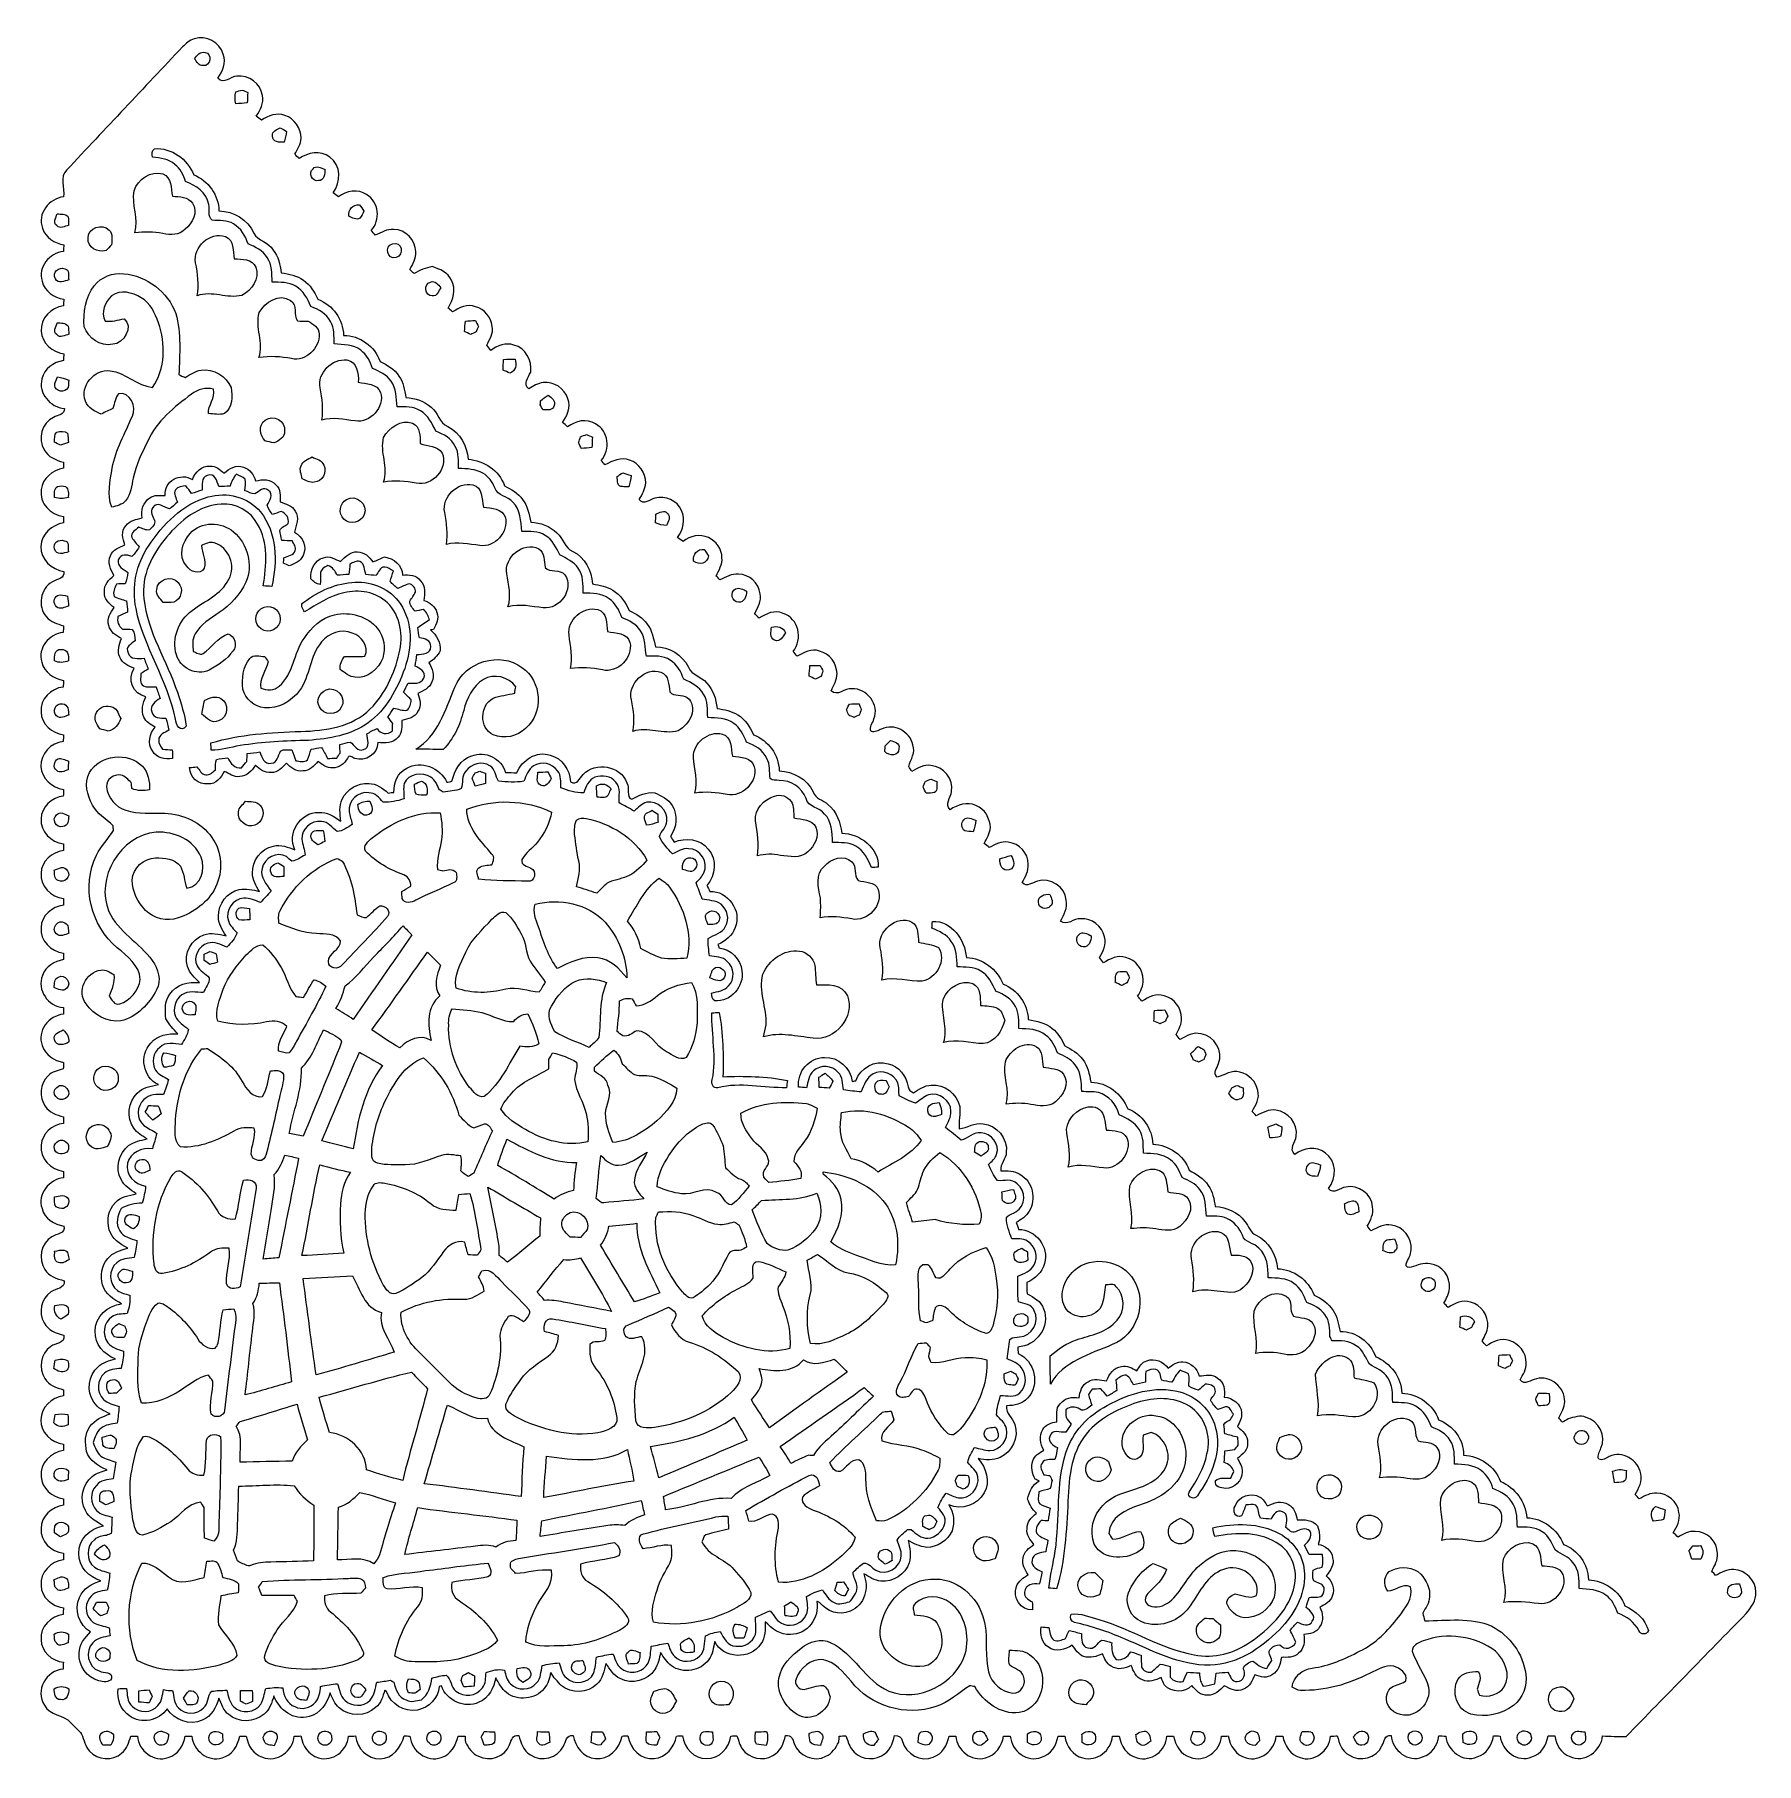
# Model space of a CAD drawing. Header units: centimetres. Extents: x -13.4 to 13.4, y -13.5 to 13.4.
import ezdxf

# ---------------------------------------------------------------- set-up
doc = ezdxf.new("R2010")
doc.units = ezdxf.units.CM
doc.header["$MEASUREMENT"] = 0
doc.layers.add('Camada 1', color=7, linetype='Continuous')

msp = doc.modelspace()

# ---------------------------------------------------------------- linework, layer by layer
at = {"layer": 'Camada 1', "color": 156}
for points, knots in [([(-11.11708, 13.23833), (-11.06487, 13.29125), (-11.00913, 13.34698), (-10.9347, 13.36498), (-10.9347, 13.36498), (-10.75302, 13.43095), (-10.53499, 13.30924), (-10.48278, 13.1258), (-10.48278, 13.1258), (-10.42705, 12.99457), (-10.49867, 12.86016), (-10.56852, 12.75079), (-10.56852, 12.75079), (-10.47396, 12.65342), (-10.3759, 12.7769), (-10.27217, 12.78572), (-10.27217, 12.78572), (-10.08732, 12.80512), (-9.90141, 12.66789), (-9.87424, 12.48163), (-9.87424, 12.48163), (-9.84532, 12.3645), (-9.91022, 12.2569), (-9.96985, 12.16201), (-9.96985, 12.16201), (-9.94269, 12.14225), (-9.91552, 12.12215), (-9.888, 12.10204), (-9.888, 12.10204), (-9.7797, 12.16659), (-9.65094, 12.22304), (-9.525, 12.17189), (-9.525, 12.17189), (-9.37224, 12.12638), (-9.27417, 11.97222), (-9.26994, 11.81734), (-9.26994, 11.81734), (-9.2784, 11.72668), (-9.32533, 11.6466), (-9.36942, 11.56899), (-9.36942, 11.56899), (-9.35319, 11.55241), (-9.32074, 11.51995), (-9.30451, 11.50372), (-9.30451, 11.50372), (-9.1634, 11.59544), (-8.97184, 11.63532), (-8.82755, 11.5263), (-8.82755, 11.5263), (-8.64411, 11.40142), (-8.65011, 11.1333), (-8.77464, 10.96856), (-8.77464, 10.96856), (-8.74712, 10.94809), (-8.7196, 10.92764), (-8.69173, 10.90753), (-8.69173, 10.90753), (-8.5665, 11.00172), (-8.38799, 11.037), (-8.25252, 10.94245), (-8.25252, 10.94245), (-8.05885, 10.82957), (-8.03345, 10.54311), (-8.1802, 10.38189), (-8.1802, 10.38189), (-8.16433, 10.36461), (-8.13293, 10.33039), (-8.11742, 10.31309), (-8.11742, 10.31309), (-8.02428, 10.34908), (-7.93502, 10.41293), (-7.8299, 10.39883), (-7.8299, 10.39883), (-7.64716, 10.39988), (-7.49158, 10.23443), (-7.48841, 10.05487), (-7.48841, 10.05487), (-7.48064, 9.95257), (-7.53709, 9.8633), (-7.58048, 9.77511), (-7.58048, 9.77511), (-7.56391, 9.75959), (-7.53075, 9.72855), (-7.51416, 9.71303), (-7.51416, 9.71303), (-7.42843, 9.7677), (-7.33248, 9.80052), (-7.23335, 9.82168), (-7.23335, 9.82168), (-7.11763, 9.7797), (-6.98358, 9.7356), (-6.93313, 9.61072), (-6.93313, 9.61072), (-6.85305, 9.46996), (-6.90986, 9.30698), (-6.98324, 9.17716), (-6.98324, 9.17716), (-6.96701, 9.16269), (-6.9349, 9.13306), (-6.91868, 9.11824), (-6.91868, 9.11824), (-6.81143, 9.17821), (-6.68372, 9.25336), (-6.55884, 9.19691), (-6.55884, 9.19691), (-6.41879, 9.16022), (-6.31401, 9.03534), (-6.29813, 8.89212), (-6.29813, 8.89212), (-6.27803, 8.78487), (-6.33906, 8.68962), (-6.38493, 8.59825), (-6.38493, 8.59825), (-6.3641, 8.57179), (-6.3433, 8.54463), (-6.32213, 8.51781), (-6.32213, 8.51781), (-6.21911, 8.59261), (-6.08717, 8.64658), (-5.96018, 8.60036), (-5.96018, 8.60036), (-5.77744, 8.55627), (-5.67796, 8.35836), (-5.69982, 8.18091), (-5.69982, 8.18091), (-5.74004, 8.09519), (-5.82471, 7.99888), (-5.73017, 7.9188), (-5.73017, 7.9188), (-5.66103, 7.9636), (-5.5887, 8.01158), (-5.50403, 8.01863), (-5.50403, 8.01863), (-5.33893, 8.03698), (-5.16536, 7.92903), (-5.12304, 7.76534), (-5.12304, 7.76534), (-5.06801, 7.63729), (-5.13326, 7.50393), (-5.20452, 7.39844), (-5.20452, 7.39844), (-5.17877, 7.37622), (-5.15267, 7.35434), (-5.12655, 7.33212), (-5.12655, 7.33212), (-5.00062, 7.42173), (-4.82881, 7.46583), (-4.69089, 7.37517), (-4.69089, 7.37517), (-4.4831, 7.26756), (-4.45876, 6.97547), (-4.60375, 6.80507), (-4.60375, 6.80507), (-4.58893, 6.78885), (-4.55965, 6.75604), (-4.54483, 6.73946), (-4.54483, 6.73946), (-4.42736, 6.79803), (-4.29331, 6.86505), (-4.16065, 6.81073), (-4.16065, 6.81073), (-4.00826, 6.76451), (-3.91478, 6.61175), (-3.90913, 6.45795), (-3.90913, 6.45795), (-3.91759, 6.36269), (-3.96769, 6.27909), (-4.01284, 6.19724), (-4.01284, 6.19724), (-3.93805, 6.10693), (-3.85234, 6.20041), (-3.76836, 6.22053), (-3.76836, 6.22053), (-3.6082, 6.26568), (-3.42089, 6.18348), (-3.3528, 6.02933), (-3.3528, 6.02933), (-3.28824, 5.88926), (-3.3288, 5.72698), (-3.41665, 5.6067), (-3.41665, 5.6067), (-3.38737, 5.58623), (-3.35774, 5.56541), (-3.32809, 5.54496), (-3.32809, 5.54496), (-3.2205, 5.63527), (-3.06458, 5.66807), (-2.93511, 5.60599), (-2.93511, 5.60599), (-2.81269, 5.55271), (-2.72555, 5.42748), (-2.72415, 5.29307), (-2.72415, 5.29307), (-2.71356, 5.189), (-2.77354, 5.09975), (-2.81305, 5.00873), (-2.81305, 5.00873), (-2.79929, 4.99426), (-2.77213, 4.96534), (-2.75836, 4.95053), (-2.75836, 4.95053), (-2.66559, 4.99004), (-2.57457, 5.05001), (-2.46873, 5.03836), (-2.46873, 5.03836), (-2.29975, 5.03872), (-2.14911, 4.89795), (-2.13042, 4.73145), (-2.13042, 4.73145), (-2.1075, 4.62031), (-2.16358, 4.51838), (-2.21543, 4.42524), (-2.21543, 4.42524), (-2.19886, 4.40796), (-2.165, 4.37303), (-2.14841, 4.35539), (-2.14841, 4.35539), (-2.03694, 4.41995), (-1.90217, 4.49121), (-1.77446, 4.42629), (-1.77446, 4.42629), (-1.52858, 4.35327), (-1.46261, 4.02624), (-1.61783, 3.83645), (-1.61783, 3.83645), (-1.59631, 3.81141), (-1.5748, 3.786), (-1.55292, 3.76025), (-1.55292, 3.76025), (-1.4478, 3.81458), (-1.32997, 3.89149), (-1.20791, 3.84033), (-1.20791, 3.84033), (-1.04916, 3.80505), (-0.93661, 3.65266), (-0.93415, 3.4925), (-0.93415, 3.4925), (-0.92991, 3.39478), (-0.98707, 3.31045), (-1.02763, 3.22579), (-1.02763, 3.22579), (-0.9285, 3.12525), (-0.81704, 3.26989), (-0.70343, 3.25683), (-0.70343, 3.25683), (-0.4713, 3.2646), (-0.26811, 3.00708), (-0.35913, 2.78623), (-0.35913, 2.78623), (-0.37606, 2.72238), (-0.44202, 2.65994), (-0.40181, 2.59186), (-0.40181, 2.59186), (-0.345, 2.57104), (-0.2935, 2.60914), (-0.24165, 2.62714), (-0.24165, 2.62714), (-0.05045, 2.72732), (0.20284, 2.58938), (0.24553, 2.38337), (0.24553, 2.38337), (0.28963, 2.26518), (0.21449, 2.15547), (0.18097, 2.04645), (0.18097, 2.04645), (0.19685, 2.0207), (0.21342, 1.99531), (0.23106, 1.9699), (0.23106, 1.9699), (0.32137, 2.02106), (0.41839, 2.08138), (0.5274, 2.06269), (0.5274, 2.06269), (0.72284, 2.04576), (0.88194, 1.85067), (0.84842, 1.65522), (0.84842, 1.65522), (0.83609, 1.55963), (0.73483, 1.46049), (0.82408, 1.37442), (0.82408, 1.37442), (0.94121, 1.45167), (1.09044, 1.50495), (1.22555, 1.43932), (1.22555, 1.43932), (1.36842, 1.38923), (1.44322, 1.24001), (1.45379, 1.09677), (1.45379, 1.09677), (1.44285, 1.00717), (1.39946, 0.92674), (1.35607, 0.84878), (1.35607, 0.84878), (1.38219, 0.82761), (1.40828, 0.80573), (1.43474, 0.78422), (1.43474, 0.78422), (1.52293, 0.83889), (1.62312, 0.88971), (1.73073, 0.86747), (1.73073, 0.86747), (1.90005, 0.85124), (2.04294, 0.69956), (2.03904, 0.5274), (2.03904, 0.5274), (2.05069, 0.42333), (1.99495, 0.3316), (1.94875, 0.24306), (1.94875, 0.24306), (2.0193, 0.15804), (2.10361, 0.24411), (2.18439, 0.26246), (2.18439, 0.26246), (2.3823, 0.32666), (2.61372, 0.17568), (2.63313, -0.03174), (2.63313, -0.03174), (2.65677, -0.15063), (2.59291, -0.25858), (2.54387, -0.36125), (2.54387, -0.36125), (2.64759, -0.44097), (2.74567, -0.31009), (2.85574, -0.32315), (2.85574, -0.32315), (3.0293, -0.30621), (3.19405, -0.43461), (3.22721, -0.60395), (3.22721, -0.60395), (3.25861, -0.71861), (3.20674, -0.83149), (3.14749, -0.92674), (3.14749, -0.92674), (3.16793, -0.95355), (3.1884, -0.98071), (3.20922, -1.00824), (3.20922, -1.00824), (3.31257, -0.94755), (3.43641, -0.8777), (3.55881, -0.92499), (3.55881, -0.92499), (3.71369, -0.96273), (3.83151, -1.11159), (3.83117, -1.27141), (3.83117, -1.27141), (3.8347, -1.36489), (3.78529, -1.4478), (3.74297, -1.52752), (3.74297, -1.52752), (3.76449, -1.55256), (3.7867, -1.57762), (3.80858, -1.60301), (3.80858, -1.60301), (3.91266, -1.5441), (4.03189, -1.47038), (4.155, -1.52223), (4.155, -1.52223), (4.3127, -1.55645), (4.4256, -1.7085), (4.42736, -1.8676), (4.42736, -1.8676), (4.43371, -1.96108), (4.37868, -2.04116), (4.34128, -2.12266), (4.34128, -2.12266), (4.36279, -2.14877), (4.38431, -2.17487), (4.40655, -2.20169), (4.40655, -2.20169), (4.50003, -2.13676), (4.61291, -2.07997), (4.73004, -2.11208), (4.73004, -2.11208), (4.93218, -2.14524), (5.08141, -2.38054), (5.00308, -2.57493), (5.00308, -2.57493), (4.98191, -2.64407), (4.90254, -2.72238), (4.98228, -2.78411), (4.98228, -2.78411), (5.09729, -2.75412), (5.2077, -2.66805), (5.33188, -2.70791), (5.33188, -2.70791), (5.47193, -2.73826), (5.58482, -2.85396), (5.61057, -2.99544), (5.61057, -2.99544), (5.64832, -3.11043), (5.58058, -3.2198), (5.52662, -3.31716), (5.52662, -3.31716), (5.54601, -3.3394), (5.56541, -3.36232), (5.58517, -3.38561), (5.58517, -3.38561), (5.68289, -3.34186), (5.78272, -3.27871), (5.89526, -3.29952), (5.89526, -3.29952), (6.08646, -3.31927), (6.24028, -3.50908), (6.21064, -3.70099), (6.21064, -3.70099), (6.19972, -3.79871), (6.09247, -3.90065), (6.1863, -3.98604), (6.1863, -3.98604), (6.32213, -3.88761), (6.51756, -3.85092), (6.65833, -3.96063), (6.65833, -3.96063), (6.84494, -4.08235), (6.84001, -4.35504), (6.71335, -4.51908), (6.71335, -4.51908), (6.79626, -4.62314), (6.88764, -4.5032), (6.98324, -4.49403), (6.98324, -4.49403), (7.17585, -4.45523), (7.3854, -4.60269), (7.3988, -4.80201), (7.3988, -4.80201), (7.41785, -4.91137), (7.36706, -5.01297), (7.31378, -5.1047), (7.31378, -5.1047), (7.3293, -5.12268), (7.35999, -5.15796), (7.37551, -5.17596), (7.37551, -5.17596), (7.47253, -5.12444), (7.57802, -5.06236), (7.69267, -5.0874), (7.69267, -5.0874), (7.87364, -5.10962), (8.01722, -5.28672), (7.99782, -5.4691), (7.99782, -5.4691), (7.99782, -5.55059), (7.94666, -5.61693), (7.91915, -5.69029), (7.91915, -5.69029), (7.90504, -5.73651), (7.96536, -5.75486), (7.99994, -5.74286), (7.99994, -5.74286), (8.09554, -5.71324), (8.19219, -5.66632), (8.29486, -5.68854), (8.29486, -5.68854), (8.47794, -5.70512), (8.61165, -5.8928), (8.59649, -6.0706), (8.59649, -6.0706), (8.58838, -6.15456), (8.54321, -6.22757), (8.50723, -6.30202), (8.50723, -6.30202), (8.52382, -6.31789), (8.55698, -6.34965), (8.57355, -6.36551), (8.57355, -6.36551), (8.67798, -6.30802), (8.80039, -6.2371), (8.9221, -6.28685), (8.9221, -6.28685), (9.08755, -6.32424), (9.20326, -6.49464), (9.19232, -6.6615), (9.19232, -6.6615), (9.18632, -6.7437), (9.14188, -6.81567), (9.10378, -6.88657), (9.10378, -6.88657), (9.12529, -6.91268), (9.14752, -6.93949), (9.16975, -6.9663), (9.16975, -6.9663), (9.27169, -6.89856), (9.3987, -6.83506), (9.52253, -6.88374), (9.52253, -6.88374), (9.67634, -6.92431), (9.78923, -7.07248), (9.78992, -7.23123), (9.78992, -7.23123), (9.79311, -7.32754), (9.73632, -7.41009), (9.69432, -7.49229), (9.69432, -7.49229), (9.76558, -7.58754), (9.86155, -7.49335), (9.94657, -7.47606), (9.94657, -7.47606), (10.16316, -7.41539), (10.39354, -7.61223), (10.38647, -7.83271), (10.38647, -7.83271), (10.38718, -7.92409), (10.33426, -8.00311), (10.29404, -8.08177), (10.29404, -8.08177), (10.30851, -8.09907), (10.33709, -8.13364), (10.35156, -8.15092), (10.35156, -8.15092), (10.38189, -8.13505), (10.41259, -8.11883), (10.44327, -8.10224), (10.44327, -8.10224), (10.53146, -8.07295), (10.62708, -8.03945), (10.7195, -8.07649), (10.7195, -8.07649), (10.91247, -8.12977), (11.04582, -8.37035), (10.94916, -8.55591), (10.94916, -8.55591), (10.93116, -8.61094), (10.89166, -8.66634), (10.916, -8.7263), (10.916, -8.7263), (10.97421, -8.75736), (11.02676, -8.70374), (11.08109, -8.68715), (11.08109, -8.68715), (11.27972, -8.58801), (11.53617, -8.74077), (11.5697, -8.95385), (11.5697, -8.95385), (11.60251, -9.06955), (11.53583, -9.17963), (11.48362, -9.27805), (11.48362, -9.27805), (11.49948, -9.29393), (11.53089, -9.32568), (11.54677, -9.34154), (11.54677, -9.34154), (11.63355, -9.30205), (11.71928, -9.24594), (11.8191, -9.25405), (11.8191, -9.25405), (11.98738, -9.2523), (12.1433, -9.39058), (12.16377, -9.55781), (12.16377, -9.55781), (12.19305, -9.67034), (12.13061, -9.77864), (12.07698, -9.8739), (12.07698, -9.8739), (12.10168, -9.89541), (12.12673, -9.91729), (12.15178, -9.93951), (12.15178, -9.93951), (12.23222, -9.89259), (12.31759, -9.84108), (12.41495, -9.85097), (12.41495, -9.85097), (12.59804, -9.84708), (12.76738, -10.00865), (12.76244, -10.19352), (12.76244, -10.19352), (12.77443, -10.29441), (12.7208, -10.38331), (12.67424, -10.46762), (12.67424, -10.46762), (12.68942, -10.4849), (12.7201, -10.51877), (12.73562, -10.53606), (12.73562, -10.53606), (12.82312, -10.49055), (12.91483, -10.43515), (13.0182, -10.44539), (13.0182, -10.44539), (13.19954, -10.44751), (13.3625, -10.61191), (13.35933, -10.79358), (13.35933, -10.79358), (13.36993, -10.92376), (13.29055, -11.03524), (13.21118, -11.12943), (13.21118, -11.12943), (12.58464, -11.76372), (11.96622, -12.40579), (11.34073, -13.04079), (11.34073, -13.04079), (11.21833, -13.0443), (11.09661, -13.03725), (10.97492, -13.03197), (10.97492, -13.03197), (10.95728, -13.26868), (10.69057, -13.45952), (10.46656, -13.35193), (10.46656, -13.35193), (10.32722, -13.30501), (10.26018, -13.16637), (10.2316, -13.03267), (10.2316, -13.03267), (10.19668, -13.03231), (10.16212, -13.03231), (10.12789, -13.03267), (10.12789, -13.03267), (10.1032, -13.17412), (10.021, -13.31348), (9.8767, -13.35792), (9.8767, -13.35792), (9.65446, -13.45211), (9.40364, -13.26303), (9.38318, -13.03301), (9.38318, -13.03301), (9.3479, -13.03231), (9.31262, -13.03197), (9.27805, -13.03231), (9.27805, -13.03231), (9.25512, -13.17625), (9.17081, -13.3156), (9.02404, -13.35863), (9.02404, -13.35863), (8.80285, -13.45106), (8.55661, -13.26091), (8.53546, -13.03408), (8.53546, -13.03408), (8.509, -13.03338), (8.45643, -13.03231), (8.42997, -13.03197), (8.42997, -13.03197), (8.40527, -13.17519), (8.32448, -13.3156), (8.17703, -13.35829), (8.17703, -13.35829), (7.9516, -13.45282), (7.70325, -13.25562), (7.6849, -13.0249), (7.6849, -13.0249), (7.58225, -13.0108), (7.58013, -13.12121), (7.54379, -13.18823), (7.54379, -13.18823), (7.45983, -13.37627), (7.19807, -13.44329), (7.0298, -13.32723), (7.0298, -13.32723), (6.91797, -13.27009), (6.87882, -13.14379), (6.84847, -13.03126), (6.84847, -13.03126), (6.82237, -13.03267), (6.77016, -13.03584), (6.74404, -13.03725), (6.74404, -13.03725), (6.72853, -13.26127), (6.48794, -13.44894), (6.26886, -13.36745), (6.26886, -13.36745), (6.11504, -13.33005), (6.03037, -13.17837), (6.00075, -13.03372), (6.00075, -13.03372), (5.96652, -13.03338), (5.93266, -13.03338), (5.89913, -13.03408), (5.89913, -13.03408), (5.87869, -13.25457), (5.65185, -13.44295), (5.43065, -13.37132), (5.43065, -13.37132), (5.27368, -13.33253), (5.17735, -13.18472), (5.15267, -13.03267), (5.15267, -13.03267), (5.12621, -13.03338), (5.074, -13.03513), (5.04754, -13.03619), (5.04754, -13.03619), (5.03344, -13.26797), (4.78084, -13.4553), (4.55824, -13.3625), (4.55824, -13.3625), (4.41006, -13.31982), (4.33105, -13.17519), (4.30318, -13.03338), (4.30318, -13.03338), (4.27708, -13.03372), (4.22485, -13.03479), (4.1991, -13.03513), (4.1991, -13.03513), (4.18429, -13.25808), (3.95464, -13.44117), (3.73486, -13.37203), (3.73486, -13.37203), (3.57645, -13.33534), (3.48085, -13.18541), (3.45617, -13.03338), (3.45617, -13.03338), (3.43041, -13.03372), (3.37819, -13.03443), (3.35244, -13.03479), (3.35244, -13.03479), (3.33375, -13.25562), (3.10973, -13.43837), (2.8896, -13.3738), (2.8896, -13.3738), (2.73049, -13.33746), (2.63313, -13.1886), (2.60843, -13.03584), (2.60843, -13.03584), (2.58234, -13.03548), (2.53047, -13.03443), (2.50437, -13.03408), (2.50437, -13.03408), (2.48143, -13.17941), (2.39535, -13.31877), (2.24861, -13.36392), (2.24861, -13.36392), (2.02564, -13.45423), (1.77906, -13.26549), (1.76176, -13.03619), (1.76176, -13.03619), (1.73531, -13.03548), (1.68275, -13.03408), (1.65629, -13.03301), (1.65629, -13.03301), (1.6323, -13.18682), (1.53317, -13.335), (1.37548, -13.37274), (1.37548, -13.37274), (1.15746, -13.43978), (0.93169, -13.25633), (0.91405, -13.03725), (0.91405, -13.03725), (0.88723, -13.03619), (0.83431, -13.03408), (0.80785, -13.03301), (0.80785, -13.03301), (0.78176, -13.17237), (0.70555, -13.31382), (0.56268, -13.36004), (0.56268, -13.36004), (0.36936, -13.44753), (0.13828, -13.31207), (0.0829, -13.11627), (0.0829, -13.11627), (0.0709, -13.05102), (0.0254, -13.02208), (-0.03844, -13.02419), (-0.03844, -13.02419), (-0.0649, -13.14944), (-0.11711, -13.2842), (-0.24236, -13.33994), (-0.24236, -13.33994), (-0.39687, -13.43201), (-0.60749, -13.37909), (-0.70979, -13.2341), (-0.70979, -13.2341), (-0.75035, -13.1713), (-0.77082, -13.09899), (-0.79657, -13.02985), (-0.79657, -13.02985), (-0.83149, -13.03126), (-0.86642, -13.03301), (-0.90134, -13.03479), (-0.90134, -13.03479), (-0.90204, -13.05806), (-0.90416, -13.10393), (-0.90523, -13.12721), (-0.90523, -13.12721), (-0.95603, -13.21328), (-1.00753, -13.31066), (-1.10737, -13.34735), (-1.10737, -13.34735), (-1.28763, -13.44682), (-1.54057, -13.34311), (-1.6009, -13.14732), (-1.6009, -13.14732), (-1.62277, -13.07958), (-1.64889, -13.01184), (-1.7346, -13.02419), (-1.7346, -13.02419), (-1.76671, -13.14414), (-1.81115, -13.28067), (-1.93392, -13.33641), (-1.93392, -13.33641), (-2.08667, -13.43306), (-2.29975, -13.38014), (-2.40524, -13.23903), (-2.40524, -13.23903), (-2.44651, -13.17519), (-2.46661, -13.10145), (-2.49202, -13.0309), (-2.49202, -13.0309), (-2.5227, -13.0316), (-2.5534, -13.03267), (-2.58409, -13.03372), (-2.58409, -13.03372), (-2.61408, -13.22034), (-2.76613, -13.38967), (-2.96403, -13.38545), (-2.96403, -13.38545), (-3.16194, -13.38932), (-3.30834, -13.2154), (-3.33903, -13.03126), (-3.33903, -13.03126), (-3.37007, -13.0316), (-3.40077, -13.03231), (-3.43181, -13.03338), (-3.43181, -13.03338), (-3.46709, -13.20482), (-3.59163, -13.37027), (-3.77718, -13.38474), (-3.77718, -13.38474), (-3.98638, -13.40838), (-4.15536, -13.22775), (-4.18711, -13.03231), (-4.18711, -13.03231), (-4.21815, -13.03231), (-4.24885, -13.03231), (-4.27955, -13.03301), (-4.27955, -13.03301), (-4.31305, -13.22846), (-4.4831, -13.4112), (-4.6937, -13.38438), (-4.6937, -13.38438), (-4.8828, -13.36781), (-5.00732, -13.19954), (-5.03907, -13.02349), (-5.03907, -13.02349), (-5.14667, -13.00973), (-5.15231, -13.1205), (-5.18971, -13.19142), (-5.18971, -13.19142), (-5.27437, -13.37734), (-5.53649, -13.44365), (-5.70301, -13.32688), (-5.70301, -13.32688), (-5.81659, -13.26761), (-5.85294, -13.13709), (-5.8861, -13.02385), (-5.8861, -13.02385), (-5.98382, -13.00902), (-5.99863, -13.0997), (-6.02826, -13.16884), (-6.02826, -13.16884), (-6.09599, -13.35193), (-6.33835, -13.44188), (-6.5105, -13.3484), (-6.5105, -13.3484), (-6.61175, -13.31136), (-6.66537, -13.21399), (-6.71653, -13.1265), (-6.71653, -13.1265), (-6.71724, -13.10323), (-6.71829, -13.0563), (-6.719, -13.03301), (-6.719, -13.03301), (-6.7564, -13.03301), (-6.79343, -13.03338), (-6.83048, -13.03408), (-6.83048, -13.03408), (-6.86047, -13.17871), (-6.9409, -13.32264), (-7.09117, -13.36745), (-7.09117, -13.36745), (-7.3159, -13.44824), (-7.5586, -13.26515), (-7.57802, -13.03479), (-7.57802, -13.03479), (-7.60906, -13.03301), (-7.6401, -13.0316), (-7.67079, -13.0309), (-7.67079, -13.0309), (-7.71207, -13.20799), (-7.84613, -13.38474), (-8.04333, -13.38579), (-8.04333, -13.38579), (-8.2437, -13.39461), (-8.40422, -13.22387), (-8.42785, -13.03267), (-8.42785, -13.03267), (-8.46313, -13.03372), (-8.49876, -13.03513), (-8.53404, -13.03725), (-8.53404, -13.03725), (-8.54992, -13.25879), (-8.78204, -13.44295), (-9.00041, -13.37027), (-9.00041, -13.37027), (-9.15705, -13.33287), (-9.25053, -13.18294), (-9.27593, -13.03267), (-9.27593, -13.03267), (-9.30239, -13.03372), (-9.35531, -13.03548), (-9.38176, -13.03655), (-9.38176, -13.03655), (-9.39694, -13.26761), (-9.64917, -13.45564), (-9.87143, -13.36286), (-9.87143, -13.36286), (-10.01783, -13.31806), (-10.10214, -13.178), (-10.12472, -13.03408), (-10.12472, -13.03408), (-10.15047, -13.03443), (-10.20197, -13.03513), (-10.22737, -13.03548), (-10.22737, -13.03548), (-10.25277, -13.18541), (-10.34661, -13.33358), (-10.50254, -13.37027), (-10.50254, -13.37027), (-10.72373, -13.44365), (-10.95304, -13.25667), (-10.97209, -13.03443), (-10.97209, -13.03443), (-10.9982, -13.03443), (-11.05005, -13.03443), (-11.07616, -13.03443), (-11.07616, -13.03443), (-11.1005, -13.18153), (-11.18693, -13.32512), (-11.33897, -13.3671), (-11.33897, -13.3671), (-11.56088, -13.44894), (-11.8043, -13.26373), (-11.81946, -13.03513), (-11.81946, -13.03513), (-11.84521, -13.03479), (-11.89707, -13.03372), (-11.92318, -13.03338), (-11.92318, -13.03338), (-11.95246, -13.12898), (-11.97786, -13.23764), (-12.06394, -13.30006), (-12.06394, -13.30006), (-12.2047, -13.42424), (-12.43682, -13.40872), (-12.56242, -13.27043), (-12.56242, -13.27043), (-12.6365, -13.19954), (-12.64567, -13.09193), (-12.68694, -13.00339), (-12.68694, -13.00339), (-12.7381, -12.93777), (-12.80125, -12.88274), (-12.85875, -12.82347), (-12.85875, -12.82347), (-12.96564, -12.69047), (-13.18436, -12.72187), (-13.26409, -12.55501), (-13.26409, -12.55501), (-13.41895, -12.32958), (-13.2341, -12.01032), (-12.97199, -11.99161), (-12.97199, -11.99161), (-12.97199, -11.96552), (-12.97163, -11.91294), (-12.97128, -11.88685), (-12.97128, -11.88685), (-13.14943, -11.8632), (-13.31453, -11.72316), (-13.31877, -11.53512), (-13.31877, -11.53512), (-13.3357, -11.33439), (-13.16495, -11.16646), (-12.9734, -11.1439), (-12.9734, -11.1439), (-12.97234, -11.11744), (-12.97057, -11.06452), (-12.96951, -11.03806), (-12.96951, -11.03806), (-13.14696, -11.01653), (-13.31207, -10.87683), (-13.31806, -10.69092), (-13.31806, -10.69092), (-13.33782, -10.48773), (-13.16178, -10.31945), (-12.97022, -10.29088), (-12.97022, -10.29088), (-12.97022, -10.26548), (-12.97057, -10.21467), (-12.97057, -10.18928), (-12.97057, -10.18928), (-13.16073, -10.16847), (-13.33252, -10.00583), (-13.31877, -9.80651), (-13.31877, -9.80651), (-13.31736, -9.61531), (-13.14979, -9.47173), (-12.97092, -9.44104), (-12.97092, -9.44104), (-12.97057, -9.41634), (-12.97022, -9.36659), (-12.96987, -9.34191), (-12.96987, -9.34191), (-13.14485, -9.31579), (-13.3103, -9.18209), (-13.31806, -8.99617), (-13.31806, -8.99617), (-13.33817, -8.79228), (-13.16495, -8.61942), (-12.97022, -8.5933), (-12.97022, -8.5933), (-12.96987, -8.56896), (-12.96951, -8.51958), (-12.96916, -8.49488), (-12.96916, -8.49488), (-13.1579, -8.46807), (-13.32865, -8.31356), (-13.31912, -8.11283), (-13.31912, -8.11283), (-13.31983, -7.91739), (-13.15402, -7.77168), (-12.97022, -7.74417), (-12.97022, -7.74417), (-12.97022, -7.71983), (-12.96951, -7.67115), (-12.96951, -7.64645), (-12.96951, -7.64645), (-13.07888, -7.61683), (-13.19988, -7.57943), (-13.25845, -7.47323), (-13.25845, -7.47323), (-13.36463, -7.31697), (-13.32512, -7.0813), (-13.16813, -6.97547), (-13.16813, -6.97547), (-13.09299, -6.9162), (-12.94024, -6.93242), (-12.96175, -6.80013), (-12.96175, -6.80013), (-13.07994, -6.76839), (-13.2147, -6.72499), (-13.26973, -6.60471), (-13.26973, -6.60471), (-13.36286, -6.44913), (-13.31665, -6.22828), (-13.16778, -6.12598), (-13.16778, -6.12598), (-13.09193, -6.06812), (-12.9413, -6.08295), (-12.96, -5.951), (-12.96, -5.951), (-13.07076, -5.91996), (-13.19777, -5.8868), (-13.25738, -5.77814), (-13.25738, -5.77814), (-13.36957, -5.61622), (-13.32089, -5.36821), (-13.15085, -5.26767), (-13.15085, -5.26767), (-13.07535, -5.21899), (-12.93706, -5.22534), (-12.96352, -5.10046), (-12.96352, -5.10046), (-13.1131, -5.07434), (-13.26373, -4.98792), (-13.30254, -4.83059), (-13.30254, -4.83059), (-13.38015, -4.60587), (-13.19459, -4.37268), (-12.96811, -4.35115), (-12.96811, -4.35115), (-12.96882, -4.32576), (-12.97022, -4.27567), (-12.97092, -4.25062), (-12.97092, -4.25062), (-13.16778, -4.22485), (-13.34064, -4.04953), (-13.31771, -3.84386), (-13.31771, -3.84386), (-13.30395, -3.66077), (-13.14696, -3.52602), (-12.97057, -3.50519), (-12.97057, -3.50519), (-12.97022, -3.47062), (-12.96951, -3.43605), (-12.96882, -3.40218), (-12.96882, -3.40218), (-13.07605, -3.37431), (-13.19212, -3.33621), (-13.25386, -3.23639), (-13.25386, -3.23639), (-13.35475, -3.09562), (-13.33287, -2.89031), (-13.21258, -2.76825), (-13.21258, -2.76825), (-13.15014, -2.70016), (-13.05595, -2.68145), (-12.97163, -2.6557), (-12.97163, -2.6557), (-12.97092, -2.63065), (-12.96951, -2.58127), (-12.96882, -2.55622), (-12.96882, -2.55622), (-13.11204, -2.52659), (-13.25845, -2.44369), (-13.29972, -2.29376), (-13.29972, -2.29376), (-13.38333, -2.0694), (-13.20094, -1.82633), (-12.97057, -1.80657), (-12.97057, -1.80657), (-12.97057, -1.78047), (-12.97057, -1.72826), (-12.97057, -1.70215), (-12.97057, -1.70215), (-13.20659, -1.68485), (-13.38932, -1.42804), (-13.29478, -1.20261), (-13.29478, -1.20261), (-13.24927, -1.05938), (-13.10852, -0.9846), (-12.96987, -0.95744), (-12.96987, -0.95744), (-12.97022, -0.93169), (-12.97092, -0.88018), (-12.97128, -0.85443), (-12.97128, -0.85443), (-13.16566, -0.83185), (-13.33712, -0.66216), (-13.31841, -0.45895), (-13.31841, -0.45895), (-13.31101, -0.27164), (-13.14696, -0.13545), (-12.97057, -0.10829), (-12.97057, -0.10829), (-12.97057, -0.0829), (-12.97092, -0.0321), (-12.97092, -0.00669), (-12.97092, -0.00669), (-13.16389, 0.01763), (-13.3357, 0.18696), (-13.31841, 0.38876), (-13.31841, 0.38876), (-13.31207, 0.57538), (-13.14661, 0.71261), (-12.97128, 0.74048), (-12.97128, 0.74048), (-12.97128, 0.76553), (-12.97092, 0.81633), (-12.97092, 0.84137), (-12.97092, 0.84137), (-13.15931, 0.86959), (-13.33429, 1.03292), (-13.31841, 1.23331), (-13.31841, 1.23331), (-13.31242, 1.41958), (-13.15155, 1.56598), (-12.97199, 1.58679), (-12.97199, 1.58679), (-12.97128, 1.6122), (-12.96951, 1.66299), (-12.96882, 1.68839), (-12.96882, 1.68839), (-13.1452, 1.71979), (-13.31488, 1.85632), (-13.31912, 2.04681), (-13.31912, 2.04681), (-13.33252, 2.24542), (-13.16495, 2.41406), (-12.97269, 2.43416), (-12.97269, 2.43416), (-12.97163, 2.46873), (-12.97057, 2.50296), (-12.96916, 2.53717), (-12.96916, 2.53717), (-13.14626, 2.5668), (-13.31172, 2.70298), (-13.31877, 2.89243), (-13.31877, 2.89243), (-13.33464, 3.09279), (-13.16672, 3.26248), (-12.9734, 3.28259), (-12.9734, 3.28259), (-12.97234, 3.3087), (-12.97022, 3.3602), (-12.96916, 3.38596), (-12.96916, 3.38596), (-13.12015, 3.41629), (-13.27185, 3.50872), (-13.30642, 3.66923), (-13.30642, 3.66923), (-13.3738, 3.88832), (-13.19318, 4.11198), (-12.97375, 4.13066), (-12.97375, 4.13066), (-12.97234, 4.15712), (-12.96987, 4.21004), (-12.96846, 4.23615), (-12.96846, 4.23615), (-13.06336, 4.26473), (-13.16848, 4.29012), (-13.23163, 4.37337), (-13.23163, 4.37337), (-13.37768, 4.53284), (-13.33394, 4.82035), (-13.1392, 4.91912), (-13.1392, 4.91912), (-13.06759, 4.96427), (-12.94588, 4.96887), (-12.9614, 5.08175), (-12.9614, 5.08175), (-13.15332, 5.1075), (-13.33041, 5.26555), (-13.31912, 5.46981), (-13.31912, 5.46981), (-13.31948, 5.66525), (-13.14555, 5.80002), (-12.96916, 5.83917), (-12.96916, 5.83917), (-12.96916, 5.86281), (-12.96987, 5.90973), (-12.97022, 5.93302), (-12.97022, 5.93302), (-13.1706, 5.95982), (-13.3491, 6.14221), (-13.31595, 6.35282), (-13.31595, 6.35282), (-13.2976, 6.53204), (-13.13779, 6.65302), (-12.97057, 6.68513), (-12.97057, 6.68513), (-12.97022, 6.70877), (-12.96951, 6.75604), (-12.96916, 6.78003), (-12.96916, 6.78003), (-13.08593, 6.81143), (-13.21117, 6.85977), (-13.26973, 6.97371), (-13.26973, 6.97371), (-13.37451, 7.14128), (-13.30571, 7.39457), (-13.12333, 7.47606), (-13.12333, 7.47606), (-13.05701, 7.51309), (-12.94906, 7.51416), (-12.95576, 7.61505), (-12.95576, 7.61505), (-13.17554, 7.63517), (-13.36674, 7.85106), (-13.30395, 8.07507), (-13.30395, 8.07507), (-13.26973, 8.23595), (-13.12262, 8.33543), (-12.96811, 8.36153), (-12.96811, 8.36153), (-12.9674, 8.38729), (-12.96564, 8.43915), (-12.96493, 8.46525), (-12.96493, 8.46525), (-13.14309, 8.49029), (-13.30571, 8.63105), (-13.31524, 8.81768), (-13.31524, 8.81768), (-13.32971, 9.01805), (-13.16178, 9.18738), (-12.96882, 9.20926), (-12.96882, 9.20926), (-12.96776, 9.23536), (-12.96528, 9.28722), (-12.96423, 9.31333), (-12.96423, 9.31333), (-13.11627, 9.33979), (-13.26585, 9.43574), (-13.30219, 9.59449), (-13.30219, 9.59449), (-13.36886, 9.81321), (-13.18754, 10.03511), (-12.96951, 10.05769), (-12.96951, 10.05769), (-12.96811, 10.08345), (-12.96564, 10.13495), (-12.96423, 10.1607), (-12.96423, 10.1607), (-13.10675, 10.18786), (-13.25033, 10.27007), (-13.29302, 10.41752), (-13.29302, 10.41752), (-13.38403, 10.64048), (-13.19424, 10.88531), (-12.9667, 10.90682), (-12.9667, 10.90682), (-12.95329, 11.04406), (-13.03337, 11.21903), (-12.9166, 11.32557), (-12.9166, 11.32557), (-12.31935, 11.96551), (-11.71856, 12.60228), (-11.11708, 13.23833)], [0, 0, 0, 0, 0.00308642, 0.00308642, 0.00308642, 0.00308642, 0.00617284, 0.00617284, 0.00617284, 0.00617284, 0.00925926, 0.00925926, 0.00925926, 0.00925926, 0.01234568, 0.01234568, 0.01234568, 0.01234568, 0.0154321, 0.0154321, 0.0154321, 0.0154321, 0.01851852, 0.01851852, 0.01851852, 0.01851852, 0.02160494, 0.02160494, 0.02160494, 0.02160494, 0.02469136, 0.02469136, 0.02469136, 0.02469136, 0.02777778, 0.02777778, 0.02777778, 0.02777778, 0.0308642, 0.0308642, 0.0308642, 0.0308642, 0.03395062, 0.03395062, 0.03395062, 0.03395062, 0.03703704, 0.03703704, 0.03703704, 0.03703704, 0.04012346, 0.04012346, 0.04012346, 0.04012346, 0.04320988, 0.04320988, 0.04320988, 0.04320988, 0.0462963, 0.0462963, 0.0462963, 0.0462963, 0.04938272, 0.04938272, 0.04938272, 0.04938272, 0.05246914, 0.05246914, 0.05246914, 0.05246914, 0.05555556, 0.05555556, 0.05555556, 0.05555556, 0.05864198, 0.05864198, 0.05864198, 0.05864198, 0.0617284, 0.0617284, 0.0617284, 0.0617284, 0.06481481, 0.06481481, 0.06481481, 0.06481481, 0.06790123, 0.06790123, 0.06790123, 0.06790123, 0.07098765, 0.07098765, 0.07098765, 0.07098765, 0.07407407, 0.07407407, 0.07407407, 0.07407407, 0.07716049, 0.07716049, 0.07716049, 0.07716049, 0.08024691, 0.08024691, 0.08024691, 0.08024691, 0.08333333, 0.08333333, 0.08333333, 0.08333333, 0.08641975, 0.08641975, 0.08641975, 0.08641975, 0.08950617, 0.08950617, 0.08950617, 0.08950617, 0.09259259, 0.09259259, 0.09259259, 0.09259259, 0.09567901, 0.09567901, 0.09567901, 0.09567901, 0.09876543, 0.09876543, 0.09876543, 0.09876543, 0.10185185, 0.10185185, 0.10185185, 0.10185185, 0.10493827, 0.10493827, 0.10493827, 0.10493827, 0.10802469, 0.10802469, 0.10802469, 0.10802469, 0.11111111, 0.11111111, 0.11111111, 0.11111111, 0.11419753, 0.11419753, 0.11419753, 0.11419753, 0.11728395, 0.11728395, 0.11728395, 0.11728395, 0.12037037, 0.12037037, 0.12037037, 0.12037037, 0.12345679, 0.12345679, 0.12345679, 0.12345679, 0.12654321, 0.12654321, 0.12654321, 0.12654321, 0.12962963, 0.12962963, 0.12962963, 0.12962963, 0.13271605, 0.13271605, 0.13271605, 0.13271605, 0.13580247, 0.13580247, 0.13580247, 0.13580247, 0.13888889, 0.13888889, 0.13888889, 0.13888889, 0.14197531, 0.14197531, 0.14197531, 0.14197531, 0.14506173, 0.14506173, 0.14506173, 0.14506173, 0.14814815, 0.14814815, 0.14814815, 0.14814815, 0.15123457, 0.15123457, 0.15123457, 0.15123457, 0.15432099, 0.15432099, 0.15432099, 0.15432099, 0.15740741, 0.15740741, 0.15740741, 0.15740741, 0.16049383, 0.16049383, 0.16049383, 0.16049383, 0.16358025, 0.16358025, 0.16358025, 0.16358025, 0.16666667, 0.16666667, 0.16666667, 0.16666667, 0.16975309, 0.16975309, 0.16975309, 0.16975309, 0.17283951, 0.17283951, 0.17283951, 0.17283951, 0.17592593, 0.17592593, 0.17592593, 0.17592593, 0.17901235, 0.17901235, 0.17901235, 0.17901235, 0.18209877, 0.18209877, 0.18209877, 0.18209877, 0.18518519, 0.18518519, 0.18518519, 0.18518519, 0.1882716, 0.1882716, 0.1882716, 0.1882716, 0.19135802, 0.19135802, 0.19135802, 0.19135802, 0.19444444, 0.19444444, 0.19444444, 0.19444444, 0.19753086, 0.19753086, 0.19753086, 0.19753086, 0.20061728, 0.20061728, 0.20061728, 0.20061728, 0.2037037, 0.2037037, 0.2037037, 0.2037037, 0.20679012, 0.20679012, 0.20679012, 0.20679012, 0.20987654, 0.20987654, 0.20987654, 0.20987654, 0.21296296, 0.21296296, 0.21296296, 0.21296296, 0.21604938, 0.21604938, 0.21604938, 0.21604938, 0.2191358, 0.2191358, 0.2191358, 0.2191358, 0.22222222, 0.22222222, 0.22222222, 0.22222222, 0.22530864, 0.22530864, 0.22530864, 0.22530864, 0.22839506, 0.22839506, 0.22839506, 0.22839506, 0.23148148, 0.23148148, 0.23148148, 0.23148148, 0.2345679, 0.2345679, 0.2345679, 0.2345679, 0.23765432, 0.23765432, 0.23765432, 0.23765432, 0.24074074, 0.24074074, 0.24074074, 0.24074074, 0.24382716, 0.24382716, 0.24382716, 0.24382716, 0.24691358, 0.24691358, 0.24691358, 0.24691358, 0.25, 0.25, 0.25, 0.25, 0.25308642, 0.25308642, 0.25308642, 0.25308642, 0.25617284, 0.25617284, 0.25617284, 0.25617284, 0.25925926, 0.25925926, 0.25925926, 0.25925926, 0.26234568, 0.26234568, 0.26234568, 0.26234568, 0.2654321, 0.2654321, 0.2654321, 0.2654321, 0.26851852, 0.26851852, 0.26851852, 0.26851852, 0.27160494, 0.27160494, 0.27160494, 0.27160494, 0.27469136, 0.27469136, 0.27469136, 0.27469136, 0.27777778, 0.27777778, 0.27777778, 0.27777778, 0.2808642, 0.2808642, 0.2808642, 0.2808642, 0.28395062, 0.28395062, 0.28395062, 0.28395062, 0.28703704, 0.28703704, 0.28703704, 0.28703704, 0.29012346, 0.29012346, 0.29012346, 0.29012346, 0.29320988, 0.29320988, 0.29320988, 0.29320988, 0.2962963, 0.2962963, 0.2962963, 0.2962963, 0.29938272, 0.29938272, 0.29938272, 0.29938272, 0.30246914, 0.30246914, 0.30246914, 0.30246914, 0.30555556, 0.30555556, 0.30555556, 0.30555556, 0.30864198, 0.30864198, 0.30864198, 0.30864198, 0.3117284, 0.3117284, 0.3117284, 0.3117284, 0.31481481, 0.31481481, 0.31481481, 0.31481481, 0.31790123, 0.31790123, 0.31790123, 0.31790123, 0.32098765, 0.32098765, 0.32098765, 0.32098765, 0.32407407, 0.32407407, 0.32407407, 0.32407407, 0.32716049, 0.32716049, 0.32716049, 0.32716049, 0.33024691, 0.33024691, 0.33024691, 0.33024691, 0.33333333, 0.33333333, 0.33333333, 0.33333333, 0.33641975, 0.33641975, 0.33641975, 0.33641975, 0.33950617, 0.33950617, 0.33950617, 0.33950617, 0.34259259, 0.34259259, 0.34259259, 0.34259259, 0.34567901, 0.34567901, 0.34567901, 0.34567901, 0.34876543, 0.34876543, 0.34876543, 0.34876543, 0.35185185, 0.35185185, 0.35185185, 0.35185185, 0.35493827, 0.35493827, 0.35493827, 0.35493827, 0.35802469, 0.35802469, 0.35802469, 0.35802469, 0.36111111, 0.36111111, 0.36111111, 0.36111111, 0.36419753, 0.36419753, 0.36419753, 0.36419753, 0.36728395, 0.36728395, 0.36728395, 0.36728395, 0.37037037, 0.37037037, 0.37037037, 0.37037037, 0.37345679, 0.37345679, 0.37345679, 0.37345679, 0.37654321, 0.37654321, 0.37654321, 0.37654321, 0.37962963, 0.37962963, 0.37962963, 0.37962963, 0.38271605, 0.38271605, 0.38271605, 0.38271605, 0.38580247, 0.38580247, 0.38580247, 0.38580247, 0.38888889, 0.38888889, 0.38888889, 0.38888889, 0.39197531, 0.39197531, 0.39197531, 0.39197531, 0.39506173, 0.39506173, 0.39506173, 0.39506173, 0.39814815, 0.39814815, 0.39814815, 0.39814815, 0.40123457, 0.40123457, 0.40123457, 0.40123457, 0.40432099, 0.40432099, 0.40432099, 0.40432099, 0.40740741, 0.40740741, 0.40740741, 0.40740741, 0.41049383, 0.41049383, 0.41049383, 0.41049383, 0.41358025, 0.41358025, 0.41358025, 0.41358025, 0.41666667, 0.41666667, 0.41666667, 0.41666667, 0.41975309, 0.41975309, 0.41975309, 0.41975309, 0.42283951, 0.42283951, 0.42283951, 0.42283951, 0.42592593, 0.42592593, 0.42592593, 0.42592593, 0.42901235, 0.42901235, 0.42901235, 0.42901235, 0.43209877, 0.43209877, 0.43209877, 0.43209877, 0.43518519, 0.43518519, 0.43518519, 0.43518519, 0.4382716, 0.4382716, 0.4382716, 0.4382716, 0.44135802, 0.44135802, 0.44135802, 0.44135802, 0.44444444, 0.44444444, 0.44444444, 0.44444444, 0.44753086, 0.44753086, 0.44753086, 0.44753086, 0.45061728, 0.45061728, 0.45061728, 0.45061728, 0.4537037, 0.4537037, 0.4537037, 0.4537037, 0.45679012, 0.45679012, 0.45679012, 0.45679012, 0.45987654, 0.45987654, 0.45987654, 0.45987654, 0.46296296, 0.46296296, 0.46296296, 0.46296296, 0.46604938, 0.46604938, 0.46604938, 0.46604938, 0.4691358, 0.4691358, 0.4691358, 0.4691358, 0.47222222, 0.47222222, 0.47222222, 0.47222222, 0.47530864, 0.47530864, 0.47530864, 0.47530864, 0.47839506, 0.47839506, 0.47839506, 0.47839506, 0.48148148, 0.48148148, 0.48148148, 0.48148148, 0.4845679, 0.4845679, 0.4845679, 0.4845679, 0.48765432, 0.48765432, 0.48765432, 0.48765432, 0.49074074, 0.49074074, 0.49074074, 0.49074074, 0.49382716, 0.49382716, 0.49382716, 0.49382716, 0.49691358, 0.49691358, 0.49691358, 0.49691358, 0.5, 0.5, 0.5, 0.5, 0.50308642, 0.50308642, 0.50308642, 0.50308642, 0.50617284, 0.50617284, 0.50617284, 0.50617284, 0.50925926, 0.50925926, 0.50925926, 0.50925926, 0.51234568, 0.51234568, 0.51234568, 0.51234568, 0.5154321, 0.5154321, 0.5154321, 0.5154321, 0.51851852, 0.51851852, 0.51851852, 0.51851852, 0.52160494, 0.52160494, 0.52160494, 0.52160494, 0.52469136, 0.52469136, 0.52469136, 0.52469136, 0.52777778, 0.52777778, 0.52777778, 0.52777778, 0.5308642, 0.5308642, 0.5308642, 0.5308642, 0.53395062, 0.53395062, 0.53395062, 0.53395062, 0.53703704, 0.53703704, 0.53703704, 0.53703704, 0.54012346, 0.54012346, 0.54012346, 0.54012346, 0.54320988, 0.54320988, 0.54320988, 0.54320988, 0.5462963, 0.5462963, 0.5462963, 0.5462963, 0.54938272, 0.54938272, 0.54938272, 0.54938272, 0.55246914, 0.55246914, 0.55246914, 0.55246914, 0.55555556, 0.55555556, 0.55555556, 0.55555556, 0.55864198, 0.55864198, 0.55864198, 0.55864198, 0.5617284, 0.5617284, 0.5617284, 0.5617284, 0.56481481, 0.56481481, 0.56481481, 0.56481481, 0.56790123, 0.56790123, 0.56790123, 0.56790123, 0.57098765, 0.57098765, 0.57098765, 0.57098765, 0.57407407, 0.57407407, 0.57407407, 0.57407407, 0.57716049, 0.57716049, 0.57716049, 0.57716049, 0.58024691, 0.58024691, 0.58024691, 0.58024691, 0.58333333, 0.58333333, 0.58333333, 0.58333333, 0.58641975, 0.58641975, 0.58641975, 0.58641975, 0.58950617, 0.58950617, 0.58950617, 0.58950617, 0.59259259, 0.59259259, 0.59259259, 0.59259259, 0.59567901, 0.59567901, 0.59567901, 0.59567901, 0.59876543, 0.59876543, 0.59876543, 0.59876543, 0.60185185, 0.60185185, 0.60185185, 0.60185185, 0.60493827, 0.60493827, 0.60493827, 0.60493827, 0.60802469, 0.60802469, 0.60802469, 0.60802469, 0.61111111, 0.61111111, 0.61111111, 0.61111111, 0.61419753, 0.61419753, 0.61419753, 0.61419753, 0.61728395, 0.61728395, 0.61728395, 0.61728395, 0.62037037, 0.62037037, 0.62037037, 0.62037037, 0.62345679, 0.62345679, 0.62345679, 0.62345679, 0.62654321, 0.62654321, 0.62654321, 0.62654321, 0.62962963, 0.62962963, 0.62962963, 0.62962963, 0.63271605, 0.63271605, 0.63271605, 0.63271605, 0.63580247, 0.63580247, 0.63580247, 0.63580247, 0.63888889, 0.63888889, 0.63888889, 0.63888889, 0.64197531, 0.64197531, 0.64197531, 0.64197531, 0.64506173, 0.64506173, 0.64506173, 0.64506173, 0.64814815, 0.64814815, 0.64814815, 0.64814815, 0.65123457, 0.65123457, 0.65123457, 0.65123457, 0.65432099, 0.65432099, 0.65432099, 0.65432099, 0.65740741, 0.65740741, 0.65740741, 0.65740741, 0.66049383, 0.66049383, 0.66049383, 0.66049383, 0.66358025, 0.66358025, 0.66358025, 0.66358025, 0.66666667, 0.66666667, 0.66666667, 0.66666667, 0.66975309, 0.66975309, 0.66975309, 0.66975309, 0.67283951, 0.67283951, 0.67283951, 0.67283951, 0.67592593, 0.67592593, 0.67592593, 0.67592593, 0.67901235, 0.67901235, 0.67901235, 0.67901235, 0.68209877, 0.68209877, 0.68209877, 0.68209877, 0.68518519, 0.68518519, 0.68518519, 0.68518519, 0.6882716, 0.6882716, 0.6882716, 0.6882716, 0.69135802, 0.69135802, 0.69135802, 0.69135802, 0.69444444, 0.69444444, 0.69444444, 0.69444444, 0.69753086, 0.69753086, 0.69753086, 0.69753086, 0.70061728, 0.70061728, 0.70061728, 0.70061728, 0.7037037, 0.7037037, 0.7037037, 0.7037037, 0.70679012, 0.70679012, 0.70679012, 0.70679012, 0.70987654, 0.70987654, 0.70987654, 0.70987654, 0.71296296, 0.71296296, 0.71296296, 0.71296296, 0.71604938, 0.71604938, 0.71604938, 0.71604938, 0.7191358, 0.7191358, 0.7191358, 0.7191358, 0.72222222, 0.72222222, 0.72222222, 0.72222222, 0.72530864, 0.72530864, 0.72530864, 0.72530864, 0.72839506, 0.72839506, 0.72839506, 0.72839506, 0.73148148, 0.73148148, 0.73148148, 0.73148148, 0.7345679, 0.7345679, 0.7345679, 0.7345679, 0.73765432, 0.73765432, 0.73765432, 0.73765432, 0.74074074, 0.74074074, 0.74074074, 0.74074074, 0.74382716, 0.74382716, 0.74382716, 0.74382716, 0.74691358, 0.74691358, 0.74691358, 0.74691358, 0.75, 0.75, 0.75, 0.75, 0.75308642, 0.75308642, 0.75308642, 0.75308642, 0.75617284, 0.75617284, 0.75617284, 0.75617284, 0.75925926, 0.75925926, 0.75925926, 0.75925926, 0.76234568, 0.76234568, 0.76234568, 0.76234568, 0.7654321, 0.7654321, 0.7654321, 0.7654321, 0.76851852, 0.76851852, 0.76851852, 0.76851852, 0.77160494, 0.77160494, 0.77160494, 0.77160494, 0.77469136, 0.77469136, 0.77469136, 0.77469136, 0.77777778, 0.77777778, 0.77777778, 0.77777778, 0.7808642, 0.7808642, 0.7808642, 0.7808642, 0.78395062, 0.78395062, 0.78395062, 0.78395062, 0.78703704, 0.78703704, 0.78703704, 0.78703704, 0.79012346, 0.79012346, 0.79012346, 0.79012346, 0.79320988, 0.79320988, 0.79320988, 0.79320988, 0.7962963, 0.7962963, 0.7962963, 0.7962963, 0.79938272, 0.79938272, 0.79938272, 0.79938272, 0.80246914, 0.80246914, 0.80246914, 0.80246914, 0.80555556, 0.80555556, 0.80555556, 0.80555556, 0.80864198, 0.80864198, 0.80864198, 0.80864198, 0.8117284, 0.8117284, 0.8117284, 0.8117284, 0.81481481, 0.81481481, 0.81481481, 0.81481481, 0.81790123, 0.81790123, 0.81790123, 0.81790123, 0.82098765, 0.82098765, 0.82098765, 0.82098765, 0.82407407, 0.82407407, 0.82407407, 0.82407407, 0.82716049, 0.82716049, 0.82716049, 0.82716049, 0.83024691, 0.83024691, 0.83024691, 0.83024691, 0.83333333, 0.83333333, 0.83333333, 0.83333333, 0.83641975, 0.83641975, 0.83641975, 0.83641975, 0.83950617, 0.83950617, 0.83950617, 0.83950617, 0.84259259, 0.84259259, 0.84259259, 0.84259259, 0.84567901, 0.84567901, 0.84567901, 0.84567901, 0.84876543, 0.84876543, 0.84876543, 0.84876543, 0.85185185, 0.85185185, 0.85185185, 0.85185185, 0.85493827, 0.85493827, 0.85493827, 0.85493827, 0.85802469, 0.85802469, 0.85802469, 0.85802469, 0.86111111, 0.86111111, 0.86111111, 0.86111111, 0.86419753, 0.86419753, 0.86419753, 0.86419753, 0.86728395, 0.86728395, 0.86728395, 0.86728395, 0.87037037, 0.87037037, 0.87037037, 0.87037037, 0.87345679, 0.87345679, 0.87345679, 0.87345679, 0.87654321, 0.87654321, 0.87654321, 0.87654321, 0.87962963, 0.87962963, 0.87962963, 0.87962963, 0.88271605, 0.88271605, 0.88271605, 0.88271605, 0.88580247, 0.88580247, 0.88580247, 0.88580247, 0.88888889, 0.88888889, 0.88888889, 0.88888889, 0.89197531, 0.89197531, 0.89197531, 0.89197531, 0.89506173, 0.89506173, 0.89506173, 0.89506173, 0.89814815, 0.89814815, 0.89814815, 0.89814815, 0.90123457, 0.90123457, 0.90123457, 0.90123457, 0.90432099, 0.90432099, 0.90432099, 0.90432099, 0.90740741, 0.90740741, 0.90740741, 0.90740741, 0.91049383, 0.91049383, 0.91049383, 0.91049383, 0.91358025, 0.91358025, 0.91358025, 0.91358025, 0.91666667, 0.91666667, 0.91666667, 0.91666667, 0.91975309, 0.91975309, 0.91975309, 0.91975309, 0.92283951, 0.92283951, 0.92283951, 0.92283951, 0.92592593, 0.92592593, 0.92592593, 0.92592593, 0.92901235, 0.92901235, 0.92901235, 0.92901235, 0.93209877, 0.93209877, 0.93209877, 0.93209877, 0.93518519, 0.93518519, 0.93518519, 0.93518519, 0.9382716, 0.9382716, 0.9382716, 0.9382716, 0.94135802, 0.94135802, 0.94135802, 0.94135802, 0.94444444, 0.94444444, 0.94444444, 0.94444444, 0.94753086, 0.94753086, 0.94753086, 0.94753086, 0.95061728, 0.95061728, 0.95061728, 0.95061728, 0.9537037, 0.9537037, 0.9537037, 0.9537037, 0.95679012, 0.95679012, 0.95679012, 0.95679012, 0.95987654, 0.95987654, 0.95987654, 0.95987654, 0.96296296, 0.96296296, 0.96296296, 0.96296296, 0.96604938, 0.96604938, 0.96604938, 0.96604938, 0.9691358, 0.9691358, 0.9691358, 0.9691358, 0.97222222, 0.97222222, 0.97222222, 0.97222222, 0.97530864, 0.97530864, 0.97530864, 0.97530864, 0.97839506, 0.97839506, 0.97839506, 0.97839506, 0.98148148, 0.98148148, 0.98148148, 0.98148148, 0.9845679, 0.9845679, 0.9845679, 0.9845679, 0.98765432, 0.98765432, 0.98765432, 0.98765432, 0.99074074, 0.99074074, 0.99074074, 0.99074074, 0.99382716, 0.99382716, 0.99382716, 0.99382716, 1, 1, 1, 1]), ([(-10.92976, 13.05277), (-10.92976, 13.05277), (-10.92976, 13.05277), (-10.92976, 13.05277), (-10.92976, 13.05277), (-10.89201, 13.0115), (-10.86731, 12.93529), (-10.79676, 12.95047), (-10.79676, 12.95047), (-10.67822, 12.92824), (-10.65212, 13.1452), (-10.76606, 13.15155), (-10.76606, 13.15155), (-10.84403, 13.17872), (-10.88918, 13.10357), (-10.92976, 13.05277)], [0, 0, 0, 0, 0.2, 0.2, 0.2, 0.2, 0.4, 0.4, 0.4, 0.4, 0.6, 0.6, 0.6, 0.6, 1, 1, 1, 1]), ([(-10.29017, 12.54019), (-10.29017, 12.54019), (-10.29017, 12.54019), (-10.29017, 12.54019), (-10.29017, 12.54019), (-10.30252, 12.47916), (-10.30146, 12.41671), (-10.2877, 12.35604), (-10.2877, 12.35604), (-10.22914, 12.35816), (-10.17023, 12.36203), (-10.11132, 12.36733), (-10.11132, 12.36733), (-10.10743, 12.4213), (-10.10425, 12.47527), (-10.1025, 12.52925), (-10.1025, 12.52925), (-10.12472, 12.53912), (-10.16881, 12.55888), (-10.19069, 12.56841), (-10.19069, 12.56841), (-10.21574, 12.56136), (-10.26548, 12.54724), (-10.29017, 12.54019)], [0, 0, 0, 0, 0.14285714, 0.14285714, 0.14285714, 0.14285714, 0.28571429, 0.28571429, 0.28571429, 0.28571429, 0.42857143, 0.42857143, 0.42857143, 0.42857143, 0.57142857, 0.57142857, 0.57142857, 0.57142857, 0.71428571, 0.71428571, 0.71428571, 0.71428571, 1, 1, 1, 1]), ([(-9.71514, 11.85721), (-9.71514, 11.85721), (-9.71514, 11.85721), (-9.71514, 11.85721), (-9.71514, 11.85721), (-9.72255, 11.75066), (-9.6079, 11.75596), (-9.53381, 11.75631), (-9.53381, 11.75631), (-9.519, 11.8117), (-9.50841, 11.86779), (-9.49854, 11.92388), (-9.49854, 11.92388), (-9.52358, 11.93834), (-9.57367, 11.96798), (-9.59873, 11.98244), (-9.59873, 11.98244), (-9.64141, 11.94928), (-9.73454, 11.93023), (-9.71514, 11.85721)], [0, 0, 0, 0, 0.16666667, 0.16666667, 0.16666667, 0.16666667, 0.33333333, 0.33333333, 0.33333333, 0.33333333, 0.5, 0.5, 0.5, 0.5, 0.66666667, 0.66666667, 0.66666667, 0.66666667, 1, 1, 1, 1]), ([(-11.58205, 11.52312), (-11.58205, 11.52312), (-11.58205, 11.52312), (-11.58205, 11.52312), (-11.58205, 11.52312), (-11.46104, 11.51078), (-11.33016, 11.49597), (-11.23456, 11.41271), (-11.23456, 11.41271), (-11.14848, 11.34709), (-11.10332, 11.24549), (-11.07087, 11.1453), (-11.07087, 11.1453), (-10.90717, 11.08639), (-10.74137, 10.97315), (-10.70998, 10.78971), (-10.70998, 10.78971), (-10.68669, 10.70892), (-10.73326, 10.59991), (-10.65459, 10.54347), (-10.65459, 10.54347), (-10.54381, 10.53218), (-10.42246, 10.55088), (-10.32439, 10.4849), (-10.32439, 10.4849), (-10.20515, 10.42211), (-10.14095, 10.29863), (-10.09755, 10.17693), (-10.09755, 10.17693), (-9.98573, 10.12613), (-9.86331, 10.07392), (-9.79981, 9.96209), (-9.79981, 9.96209), (-9.72291, 9.85026), (-9.72784, 9.71056), (-9.72185, 9.58108), (-9.72185, 9.58108), (-9.59802, 9.57685), (-9.46573, 9.58426), (-9.35566, 9.51618), (-9.35566, 9.51618), (-9.23325, 9.45197), (-9.17186, 9.3225), (-9.12177, 9.20044), (-9.12177, 9.20044), (-8.99901, 9.1567), (-8.87518, 9.09002), (-8.81626, 8.96725), (-8.81626, 8.96725), (-8.74959, 8.86318), (-8.76194, 8.73619), (-8.75841, 8.61836), (-8.75841, 8.61836), (-8.61836, 8.60354), (-8.46032, 8.61589), (-8.3446, 8.52028), (-8.3446, 8.52028), (-8.24759, 8.45431), (-8.19961, 8.3446), (-8.1601, 8.23841), (-8.1601, 8.23841), (-8.05391, 8.19079), (-7.93891, 8.14246), (-7.87259, 8.04086), (-7.87259, 8.04086), (-7.7851, 7.9262), (-7.79356, 7.77592), (-7.77875, 7.6401), (-7.77875, 7.6401), (-7.65598, 7.63939), (-7.52403, 7.64786), (-7.41539, 7.57943), (-7.41539, 7.57943), (-7.29438, 7.51099), (-7.2337, 7.38116), (-7.1762, 7.26122), (-7.1762, 7.26122), (-7.0552, 7.21535), (-6.93242, 7.14728), (-6.87458, 7.02522), (-6.87458, 7.02522), (-6.81355, 6.9215), (-6.82412, 6.79838), (-6.82096, 6.68301), (-6.82096, 6.68301), (-6.69254, 6.67597), (-6.55637, 6.67666), (-6.44243, 6.60752), (-6.44243, 6.60752), (-6.35458, 6.55778), (-6.29603, 6.47171), (-6.25615, 6.38069), (-6.25615, 6.38069), (-6.217, 6.25228), (-6.05437, 6.25403), (-5.97817, 6.15631), (-5.97817, 6.15631), (-5.8554, 6.03956), (-5.85187, 5.86034), (-5.83881, 5.70335), (-5.83881, 5.70335), (-5.715, 5.70123), (-5.58024, 5.71358), (-5.47299, 5.63879), (-5.47299, 5.63879), (-5.35586, 5.57564), (-5.30647, 5.44829), (-5.2444, 5.33929), (-5.2444, 5.33929), (-5.14597, 5.27685), (-5.02567, 5.23699), (-4.96322, 5.13045), (-4.96322, 5.13045), (-4.8782, 5.01967), (-4.88631, 4.87574), (-4.88173, 4.74379), (-4.88173, 4.74379), (-4.7452, 4.74027), (-4.59563, 4.74239), (-4.48062, 4.65525), (-4.48062, 4.65525), (-4.3762, 4.58964), (-4.32647, 4.47286), (-4.2813, 4.3635), (-4.2813, 4.3635), (-4.17194, 4.31658), (-4.05553, 4.26366), (-3.99026, 4.15783), (-3.99026, 4.15783), (-3.90947, 4.04213), (-3.9303, 3.89395), (-3.8989, 3.76237), (-3.8989, 3.76237), (-3.77542, 3.76378), (-3.6396, 3.77577), (-3.53236, 3.70063), (-3.53236, 3.70063), (-3.42159, 3.63714), (-3.3595, 3.52071), (-3.31998, 3.40395), (-3.31998, 3.40395), (-3.20286, 3.34926), (-3.07481, 3.2907), (-3.01025, 3.17112), (-3.01025, 3.17112), (-2.94111, 3.06246), (-2.95098, 2.92981), (-2.94604, 2.8067), (-2.94604, 2.8067), (-2.80846, 2.79858), (-2.6564, 2.80775), (-2.54105, 2.7178), (-2.54105, 2.7178), (-2.43804, 2.65041), (-2.38972, 2.53434), (-2.3428, 2.42605), (-2.3428, 2.42605), (-2.21368, 2.37808), (-2.0828, 2.30328), (-2.02494, 2.17099), (-2.02494, 2.17099), (-1.97238, 2.0761), (-1.98861, 1.96461), (-1.9745, 1.8609), (-1.9745, 1.8609), (-1.9431, 1.81751), (-1.88029, 1.83832), (-1.83479, 1.82845), (-1.83479, 1.82845), (-1.65381, 1.8369), (-1.4799, 1.71767), (-1.41676, 1.54905), (-1.41676, 1.54905), (-1.38182, 1.40828), (-1.20402, 1.41569), (-1.12783, 1.30774), (-1.12783, 1.30774), (-1.01141, 1.19097), (-1.00824, 1.01952), (-1.00365, 0.86571), (-1.00365, 0.86571), (-0.88194, 0.85794), (-0.7507, 0.87277), (-0.64206, 0.80539), (-0.64206, 0.80539), (-0.51328, 0.738), (-0.4512, 0.60042), (-0.39792, 0.47308), (-0.39792, 0.47308), (-0.36264, 0.47554), (-0.32737, 0.478), (-0.29174, 0.48012), (-0.29174, 0.48012), (-0.28117, 0.77716), (-0.57784, 1.00646), (-0.85936, 1.00858), (-0.85936, 1.00858), (-0.88194, 1.17544), (-0.9398, 1.34866), (-1.07526, 1.45767), (-1.07526, 1.45767), (-1.15217, 1.524), (-1.26929, 1.54693), (-1.30632, 1.65169), (-1.30632, 1.65169), (-1.39912, 1.85666), (-1.61678, 1.96603), (-1.83339, 1.9812), (-1.83339, 1.9812), (-1.83902, 2.23061), (-2.00518, 2.44897), (-2.23307, 2.54141), (-2.23307, 2.54141), (-2.29129, 2.65994), (-2.36044, 2.7827), (-2.47967, 2.84938), (-2.47967, 2.84938), (-2.57527, 2.91253), (-2.68993, 2.93122), (-2.80034, 2.95098), (-2.80034, 2.95098), (-2.81586, 3.09597), (-2.86137, 3.24202), (-2.96509, 3.34892), (-2.96509, 3.34892), (-3.04623, 3.44628), (-3.19792, 3.46638), (-3.24555, 3.59304), (-3.24555, 3.59304), (-3.34044, 3.78566), (-3.54682, 3.90842), (-3.76025, 3.91018), (-3.76025, 3.91018), (-3.78919, 4.03153), (-3.80894, 4.16102), (-3.88796, 4.26191), (-3.88796, 4.26191), (-3.95427, 4.36279), (-4.064, 4.41924), (-4.16665, 4.47533), (-4.16665, 4.47533), (-4.22697, 4.59634), (-4.30035, 4.7191), (-4.4217, 4.78788), (-4.4217, 4.78788), (-4.5159, 4.85069), (-4.6295, 4.86762), (-4.73886, 4.88631), (-4.73886, 4.88631), (-4.7498, 5.09164), (-4.8581, 5.29872), (-5.04647, 5.39255), (-5.04647, 5.39255), (-5.17384, 5.44371), (-5.1943, 5.59576), (-5.29132, 5.67972), (-5.29132, 5.67972), (-5.39891, 5.78767), (-5.54989, 5.83881), (-5.69948, 5.84941), (-5.69948, 5.84941), (-5.72628, 5.97146), (-5.74604, 6.10164), (-5.82753, 6.20148), (-5.82753, 6.20148), (-5.89597, 6.30132), (-6.00392, 6.35952), (-6.10799, 6.41456), (-6.10799, 6.41456), (-6.19337, 6.6548), (-6.42584, 6.80614), (-6.67526, 6.82449), (-6.67526, 6.82449), (-6.68867, 7.03297), (-6.79838, 7.23969), (-6.99065, 7.33354), (-6.99065, 7.33354), (-7.12257, 7.38962), (-7.13809, 7.55473), (-7.24887, 7.63517), (-7.24887, 7.63517), (-7.35646, 7.73324), (-7.49969, 7.7738), (-7.64151, 7.7865), (-7.64151, 7.7865), (-7.66268, 7.90222), (-7.67997, 8.02393), (-7.75263, 8.12023), (-7.75263, 8.12023), (-7.81967, 8.22818), (-7.93326, 8.29239), (-8.04333, 8.34777), (-8.04333, 8.34777), (-8.1294, 8.58308), (-8.3573, 8.75312), (-8.61025, 8.75205), (-8.61025, 8.75205), (-8.62117, 8.99971), (-8.77782, 9.22478), (-9.00958, 9.31474), (-9.00958, 9.31474), (-9.06709, 9.42445), (-9.12706, 9.54158), (-9.23572, 9.60931), (-9.23572, 9.60931), (-9.33626, 9.68339), (-9.46079, 9.70667), (-9.58109, 9.72714), (-9.58109, 9.72714), (-9.59661, 9.85237), (-9.62377, 9.98078), (-9.70702, 10.07991), (-9.70702, 10.07991), (-9.77547, 10.20409), (-9.94339, 10.22138), (-10.00971, 10.34308), (-10.00971, 10.34308), (-10.10284, 10.55334), (-10.32228, 10.68775), (-10.55088, 10.6874), (-10.55088, 10.6874), (-10.55369, 10.93611), (-10.71527, 11.15765), (-10.94351, 11.25043), (-10.94351, 11.25043), (-11.04159, 11.4942), (-11.285, 11.67553), (-11.55347, 11.65542), (-11.55347, 11.65542), (-11.60145, 11.62332), (-11.5898, 11.57111), (-11.58205, 11.52312)], [0, 0, 0, 0, 0.01190476, 0.01190476, 0.01190476, 0.01190476, 0.02380952, 0.02380952, 0.02380952, 0.02380952, 0.03571429, 0.03571429, 0.03571429, 0.03571429, 0.04761905, 0.04761905, 0.04761905, 0.04761905, 0.05952381, 0.05952381, 0.05952381, 0.05952381, 0.07142857, 0.07142857, 0.07142857, 0.07142857, 0.08333333, 0.08333333, 0.08333333, 0.08333333, 0.0952381, 0.0952381, 0.0952381, 0.0952381, 0.10714286, 0.10714286, 0.10714286, 0.10714286, 0.11904762, 0.11904762, 0.11904762, 0.11904762, 0.13095238, 0.13095238, 0.13095238, 0.13095238, 0.14285714, 0.14285714, 0.14285714, 0.14285714, 0.1547619, 0.1547619, 0.1547619, 0.1547619, 0.16666667, 0.16666667, 0.16666667, 0.16666667, 0.17857143, 0.17857143, 0.17857143, 0.17857143, 0.19047619, 0.19047619, 0.19047619, 0.19047619, 0.20238095, 0.20238095, 0.20238095, 0.20238095, 0.21428571, 0.21428571, 0.21428571, 0.21428571, 0.22619048, 0.22619048, 0.22619048, 0.22619048, 0.23809524, 0.23809524, 0.23809524, 0.23809524, 0.25, 0.25, 0.25, 0.25, 0.26190476, 0.26190476, 0.26190476, 0.26190476, 0.27380952, 0.27380952, 0.27380952, 0.27380952, 0.28571429, 0.28571429, 0.28571429, 0.28571429, 0.29761905, 0.29761905, 0.29761905, 0.29761905, 0.30952381, 0.30952381, 0.30952381, 0.30952381, 0.32142857, 0.32142857, 0.32142857, 0.32142857, 0.33333333, 0.33333333, 0.33333333, 0.33333333, 0.3452381, 0.3452381, 0.3452381, 0.3452381, 0.35714286, 0.35714286, 0.35714286, 0.35714286, 0.36904762, 0.36904762, 0.36904762, 0.36904762, 0.38095238, 0.38095238, 0.38095238, 0.38095238, 0.39285714, 0.39285714, 0.39285714, 0.39285714, 0.4047619, 0.4047619, 0.4047619, 0.4047619, 0.41666667, 0.41666667, 0.41666667, 0.41666667, 0.42857143, 0.42857143, 0.42857143, 0.42857143, 0.44047619, 0.44047619, 0.44047619, 0.44047619, 0.45238095, 0.45238095, 0.45238095, 0.45238095, 0.46428571, 0.46428571, 0.46428571, 0.46428571, 0.47619048, 0.47619048, 0.47619048, 0.47619048, 0.48809524, 0.48809524, 0.48809524, 0.48809524, 0.5, 0.5, 0.5, 0.5, 0.51190476, 0.51190476, 0.51190476, 0.51190476, 0.52380952, 0.52380952, 0.52380952, 0.52380952, 0.53571429, 0.53571429, 0.53571429, 0.53571429, 0.54761905, 0.54761905, 0.54761905, 0.54761905, 0.55952381, 0.55952381, 0.55952381, 0.55952381, 0.57142857, 0.57142857, 0.57142857, 0.57142857, 0.58333333, 0.58333333, 0.58333333, 0.58333333, 0.5952381, 0.5952381, 0.5952381, 0.5952381, 0.60714286, 0.60714286, 0.60714286, 0.60714286, 0.61904762, 0.61904762, 0.61904762, 0.61904762, 0.63095238, 0.63095238, 0.63095238, 0.63095238, 0.64285714, 0.64285714, 0.64285714, 0.64285714, 0.6547619, 0.6547619, 0.6547619, 0.6547619, 0.66666667, 0.66666667, 0.66666667, 0.66666667, 0.67857143, 0.67857143, 0.67857143, 0.67857143, 0.69047619, 0.69047619, 0.69047619, 0.69047619, 0.70238095, 0.70238095, 0.70238095, 0.70238095, 0.71428571, 0.71428571, 0.71428571, 0.71428571, 0.72619048, 0.72619048, 0.72619048, 0.72619048, 0.73809524, 0.73809524, 0.73809524, 0.73809524, 0.75, 0.75, 0.75, 0.75, 0.76190476, 0.76190476, 0.76190476, 0.76190476, 0.77380952, 0.77380952, 0.77380952, 0.77380952, 0.78571429, 0.78571429, 0.78571429, 0.78571429, 0.79761905, 0.79761905, 0.79761905, 0.79761905, 0.80952381, 0.80952381, 0.80952381, 0.80952381, 0.82142857, 0.82142857, 0.82142857, 0.82142857, 0.83333333, 0.83333333, 0.83333333, 0.83333333, 0.8452381, 0.8452381, 0.8452381, 0.8452381, 0.85714286, 0.85714286, 0.85714286, 0.85714286, 0.86904762, 0.86904762, 0.86904762, 0.86904762, 0.88095238, 0.88095238, 0.88095238, 0.88095238, 0.89285714, 0.89285714, 0.89285714, 0.89285714, 0.9047619, 0.9047619, 0.9047619, 0.9047619, 0.91666667, 0.91666667, 0.91666667, 0.91666667, 0.92857143, 0.92857143, 0.92857143, 0.92857143, 0.94047619, 0.94047619, 0.94047619, 0.94047619, 0.95238095, 0.95238095, 0.95238095, 0.95238095, 0.96428571, 0.96428571, 0.96428571, 0.96428571, 0.97619048, 0.97619048, 0.97619048, 0.97619048, 1, 1, 1, 1]), ([(-11.87097, 11.00242), (-11.87097, 11.00242), (-11.87097, 11.00242), (-11.87097, 11.00242), (-11.87097, 11.00242), (-11.90942, 10.78335), (-11.79512, 10.56569), (-11.85826, 10.34661), (-11.85826, 10.34661), (-11.71398, 10.36214), (-11.56757, 10.36496), (-11.42435, 10.33638), (-11.42435, 10.33638), (-11.30582, 10.31346), (-11.16576, 10.30816), (-11.0751, 10.40236), (-11.0751, 10.40236), (-10.96539, 10.49549), (-10.8659, 10.67152), (-10.96186, 10.80664), (-10.96186, 10.80664), (-11.02606, 10.91423), (-11.16612, 10.904), (-11.27337, 10.91917), (-11.27337, 10.91917), (-11.29947, 11.04018), (-11.2843, 11.20845), (-11.4233, 11.26384), (-11.4233, 11.26384), (-11.60886, 11.32028), (-11.81558, 11.17881), (-11.87097, 11.00242)], [0, 0, 0, 0, 0.11111111, 0.11111111, 0.11111111, 0.11111111, 0.22222222, 0.22222222, 0.22222222, 0.22222222, 0.33333333, 0.33333333, 0.33333333, 0.33333333, 0.44444444, 0.44444444, 0.44444444, 0.44444444, 0.55555556, 0.55555556, 0.55555556, 0.55555556, 0.66666667, 0.66666667, 0.66666667, 0.66666667, 0.77777778, 0.77777778, 0.77777778, 0.77777778, 1, 1, 1, 1]), ([(-9.08543, 11.34145), (-9.08543, 11.34145), (-9.08543, 11.34145), (-9.08543, 11.34145), (-9.08543, 11.34145), (-9.1641, 11.27794), (-9.10624, 11.1379), (-9.00359, 11.15871), (-9.00359, 11.15871), (-8.90693, 11.15624), (-8.90375, 11.2663), (-8.90199, 11.33686), (-8.90199, 11.33686), (-8.95914, 11.35097), (-9.04063, 11.40777), (-9.08543, 11.34145)], [0, 0, 0, 0, 0.2, 0.2, 0.2, 0.2, 0.4, 0.4, 0.4, 0.4, 0.6, 0.6, 0.6, 0.6, 1, 1, 1, 1]), ([(-8.53052, 10.6045), (-8.53052, 10.6045), (-8.53052, 10.6045), (-8.53052, 10.6045), (-8.53052, 10.6045), (-8.47583, 10.5805), (-8.41622, 10.54347), (-8.35589, 10.5738), (-8.35589, 10.5738), (-8.33225, 10.60943), (-8.31215, 10.64718), (-8.29486, 10.68634), (-8.29486, 10.68634), (-8.3118, 10.71033), (-8.34531, 10.75831), (-8.36189, 10.78194), (-8.36189, 10.78194), (-8.4716, 10.79394), (-8.53969, 10.70927), (-8.53052, 10.6045)], [0, 0, 0, 0, 0.16666667, 0.16666667, 0.16666667, 0.16666667, 0.33333333, 0.33333333, 0.33333333, 0.33333333, 0.5, 0.5, 0.5, 0.5, 0.66666667, 0.66666667, 0.66666667, 0.66666667, 1, 1, 1, 1]), ([(-13.06688, 10.64294), (-13.06688, 10.64294), (-13.06688, 10.64294), (-13.06688, 10.64294), (-13.06688, 10.64294), (-13.08629, 10.58827), (-13.1392, 10.50148), (-13.07218, 10.45915), (-13.07218, 10.45915), (-13.02138, 10.39953), (-12.95047, 10.4528), (-12.88944, 10.46233), (-12.88944, 10.46233), (-12.89084, 10.50678), (-12.88979, 10.55158), (-12.89685, 10.59532), (-12.89685, 10.59532), (-12.93354, 10.65494), (-13.00903, 10.63307), (-13.06688, 10.64294)], [0, 0, 0, 0, 0.16666667, 0.16666667, 0.16666667, 0.16666667, 0.33333333, 0.33333333, 0.33333333, 0.33333333, 0.5, 0.5, 0.5, 0.5, 0.66666667, 0.66666667, 0.66666667, 0.66666667, 1, 1, 1, 1]), ([(-12.58605, 10.26406), (-12.58605, 10.26406), (-12.58605, 10.26406), (-12.58605, 10.26406), (-12.58605, 10.26406), (-12.60016, 10.11272), (-12.43647, 10.03617), (-12.307, 10.07109), (-12.307, 10.07109), (-12.27807, 10.10108), (-12.24914, 10.13106), (-12.21951, 10.1607), (-12.21951, 10.1607), (-12.21916, 10.2369), (-12.1934, 10.3318), (-12.25796, 10.39001), (-12.25796, 10.39001), (-12.36521, 10.49901), (-12.59098, 10.42882), (-12.58605, 10.26406)], [0, 0, 0, 0, 0.16666667, 0.16666667, 0.16666667, 0.16666667, 0.33333333, 0.33333333, 0.33333333, 0.33333333, 0.5, 0.5, 0.5, 0.5, 0.66666667, 0.66666667, 0.66666667, 0.66666667, 1, 1, 1, 1]), ([(-10.91353, 9.8806), (-10.91353, 9.8806), (-10.91353, 9.8806), (-10.91353, 9.8806), (-10.91353, 9.8806), (-10.88248, 9.71126), (-10.85426, 9.5391), (-10.88918, 9.3673), (-10.88918, 9.3673), (-10.65952, 9.45338), (-10.42281, 9.31509), (-10.19174, 9.37436), (-10.19174, 9.37436), (-10.04076, 9.45479), (-9.91022, 9.63507), (-9.97585, 9.81075), (-9.97585, 9.81075), (-10.0337, 9.94304), (-10.19069, 9.94057), (-10.31205, 9.94092), (-10.31205, 9.94092), (-10.33497, 10.06263), (-10.31063, 10.23443), (-10.45068, 10.29158), (-10.45068, 10.29158), (-10.68563, 10.36919), (-10.96151, 10.12578), (-10.91353, 9.8806)], [0, 0, 0, 0, 0.125, 0.125, 0.125, 0.125, 0.25, 0.25, 0.25, 0.25, 0.375, 0.375, 0.375, 0.375, 0.5, 0.5, 0.5, 0.5, 0.625, 0.625, 0.625, 0.625, 0.75, 0.75, 0.75, 0.75, 1, 1, 1, 1]), ([(-7.84825, 10.17658), (-7.84825, 10.17658), (-7.84825, 10.17658), (-7.84825, 10.17658), (-7.84825, 10.17658), (-7.98089, 10.14764), (-7.93185, 9.92046), (-7.79322, 9.96385), (-7.79322, 9.96385), (-7.65598, 10.00266), (-7.7089, 10.22314), (-7.84825, 10.17658)], [0, 0, 0, 0, 0.25, 0.25, 0.25, 0.25, 0.5, 0.5, 0.5, 0.5, 1, 1, 1, 1]), ([(-13.0944, 9.634), (-13.0944, 9.634), (-13.0944, 9.634), (-13.0944, 9.634), (-13.0944, 9.634), (-13.0503, 9.54758), (-12.9547, 9.60013), (-12.88626, 9.61566), (-12.88626, 9.61566), (-12.90108, 9.67069), (-12.86756, 9.77935), (-12.94729, 9.78675), (-12.94729, 9.78675), (-13.04077, 9.83262), (-13.14767, 9.72502), (-13.0944, 9.634)], [0, 0, 0, 0, 0.2, 0.2, 0.2, 0.2, 0.4, 0.4, 0.4, 0.4, 0.6, 0.6, 0.6, 0.6, 1, 1, 1, 1]), ([(-12.48974, 9.52429), (-12.48974, 9.52429), (-12.48974, 9.52429), (-12.48974, 9.52429), (-12.48974, 9.52429), (-12.63262, 9.34613), (-12.66436, 9.10766), (-12.64602, 8.88646), (-12.64602, 8.88646), (-12.58146, 8.70585), (-12.39766, 8.57566), (-12.20222, 8.61306), (-12.20222, 8.61306), (-12.02831, 8.61907), (-11.87626, 8.89035), (-12.02408, 9.00994), (-12.02408, 9.00994), (-12.12249, 8.99125), (-12.22057, 8.96126), (-12.32182, 8.97572), (-12.32182, 8.97572), (-12.38884, 9.11048), (-12.32605, 9.26958), (-12.22127, 9.36483), (-12.22127, 9.36483), (-12.08334, 9.47173), (-11.89637, 9.42057), (-11.7616, 9.33626), (-11.7616, 9.33626), (-11.61626, 9.25653), (-11.545, 9.09742), (-11.48997, 8.94926), (-11.48997, 8.94926), (-11.37778, 8.62294), (-11.3799, 8.23241), (-11.58486, 7.94244), (-11.58486, 7.94244), (-11.82511, 7.97136), (-12.00502, 8.16963), (-12.2435, 8.20278), (-12.2435, 8.20278), (-12.48692, 8.23101), (-12.71975, 7.96431), (-12.62661, 7.72971), (-12.62661, 7.72971), (-12.59169, 7.61893), (-12.48127, 7.5692), (-12.3825, 7.52863), (-12.3825, 7.52863), (-12.32076, 7.55719), (-12.25973, 7.58684), (-12.19905, 7.61717), (-12.19905, 7.61717), (-12.1733, 7.69408), (-12.16694, 7.78262), (-12.11121, 7.84542), (-12.11121, 7.84542), (-11.93729, 7.87893), (-11.82369, 7.63834), (-11.89743, 7.49723), (-11.89743, 7.49723), (-12.00855, 7.23053), (-12.15812, 6.97688), (-12.21175, 6.68937), (-12.21175, 6.68937), (-12.24386, 6.48864), (-12.29147, 6.27591), (-12.21916, 6.07835), (-12.21916, 6.07835), (-12.14402, 6.10234), (-12.05476, 6.11258), (-12.00361, 6.18067), (-12.00361, 6.18067), (-11.91648, 6.27768), (-11.91259, 6.41314), (-11.88367, 6.53345), (-11.88367, 6.53345), (-11.84275, 6.73629), (-11.74997, 6.92291), (-11.65895, 7.10706), (-11.65895, 7.10706), (-11.51748, 7.41644), (-11.24797, 7.64258), (-10.97702, 7.8359), (-10.97702, 7.8359), (-10.88001, 7.91068), (-10.7576, 7.95055), (-10.6373, 7.91386), (-10.6373, 7.91386), (-10.59462, 7.77451), (-10.7262, 7.67221), (-10.71421, 7.53604), (-10.71421, 7.53604), (-10.63201, 7.53004), (-10.54629, 7.51099), (-10.4655, 7.53674), (-10.4655, 7.53674), (-10.33815, 7.62881), (-10.33603, 7.80274), (-10.36072, 7.94278), (-10.36072, 7.94278), (-10.43622, 8.11917), (-10.63589, 8.24123), (-10.82815, 8.21231), (-10.82815, 8.21231), (-10.92165, 8.20137), (-10.99749, 8.1407), (-11.07722, 8.09625), (-11.07722, 8.09625), (-11.1012, 8.10789), (-11.14918, 8.13152), (-11.17317, 8.14317), (-11.17317, 8.14317), (-11.16188, 8.45961), (-11.13613, 8.78381), (-11.22291, 9.09249), (-11.22291, 9.09249), (-11.34321, 9.42904), (-11.67376, 9.67775), (-12.02831, 9.71161), (-12.02831, 9.71161), (-12.20047, 9.73101), (-12.38214, 9.66187), (-12.48974, 9.52429)], [0, 0, 0, 0, 0.03125, 0.03125, 0.03125, 0.03125, 0.0625, 0.0625, 0.0625, 0.0625, 0.09375, 0.09375, 0.09375, 0.09375, 0.125, 0.125, 0.125, 0.125, 0.15625, 0.15625, 0.15625, 0.15625, 0.1875, 0.1875, 0.1875, 0.1875, 0.21875, 0.21875, 0.21875, 0.21875, 0.25, 0.25, 0.25, 0.25, 0.28125, 0.28125, 0.28125, 0.28125, 0.3125, 0.3125, 0.3125, 0.3125, 0.34375, 0.34375, 0.34375, 0.34375, 0.375, 0.375, 0.375, 0.375, 0.40625, 0.40625, 0.40625, 0.40625, 0.4375, 0.4375, 0.4375, 0.4375, 0.46875, 0.46875, 0.46875, 0.46875, 0.5, 0.5, 0.5, 0.5, 0.53125, 0.53125, 0.53125, 0.53125, 0.5625, 0.5625, 0.5625, 0.5625, 0.59375, 0.59375, 0.59375, 0.59375, 0.625, 0.625, 0.625, 0.625, 0.65625, 0.65625, 0.65625, 0.65625, 0.6875, 0.6875, 0.6875, 0.6875, 0.71875, 0.71875, 0.71875, 0.71875, 0.75, 0.75, 0.75, 0.75, 0.78125, 0.78125, 0.78125, 0.78125, 0.8125, 0.8125, 0.8125, 0.8125, 0.84375, 0.84375, 0.84375, 0.84375, 0.875, 0.875, 0.875, 0.875, 0.90625, 0.90625, 0.90625, 0.90625, 0.9375, 0.9375, 0.9375, 0.9375, 1, 1, 1, 1]), ([(-9.92363, 9.10624), (-9.92363, 9.10624), (-9.92363, 9.10624), (-9.92363, 9.10624), (-9.92363, 9.10624), (-9.98819, 8.87483), (-9.85096, 8.63881), (-9.92751, 8.40809), (-9.92751, 8.40809), (-9.75854, 8.43209), (-9.58744, 8.42186), (-9.41987, 8.39011), (-9.41987, 8.39011), (-9.19691, 8.33895), (-8.98207, 8.55627), (-8.98913, 8.77322), (-8.98913, 8.77322), (-8.99689, 8.87377), (-9.0812, 8.93303), (-9.16481, 8.97113), (-9.16481, 8.97113), (-9.21914, 8.97149), (-9.27381, 8.96937), (-9.32779, 8.97678), (-9.32779, 8.97678), (-9.39623, 9.07133), (-9.32391, 9.2209), (-9.43504, 9.29393), (-9.43504, 9.29393), (-9.60895, 9.41458), (-9.83932, 9.2724), (-9.92363, 9.10624)], [0, 0, 0, 0, 0.11111111, 0.11111111, 0.11111111, 0.11111111, 0.22222222, 0.22222222, 0.22222222, 0.22222222, 0.33333333, 0.33333333, 0.33333333, 0.33333333, 0.44444444, 0.44444444, 0.44444444, 0.44444444, 0.55555556, 0.55555556, 0.55555556, 0.55555556, 0.66666667, 0.66666667, 0.66666667, 0.66666667, 0.77777778, 0.77777778, 0.77777778, 0.77777778, 1, 1, 1, 1]), ([(-7.23159, 9.36872), (-7.23159, 9.36872), (-7.23159, 9.36872), (-7.23159, 9.36872), (-7.23159, 9.36872), (-7.15573, 9.35248), (-7.1321, 9.44879), (-7.09682, 9.4943), (-7.09682, 9.4943), (-7.14021, 9.5391), (-7.18609, 9.61319), (-7.25981, 9.58038), (-7.25981, 9.58038), (-7.36881, 9.55674), (-7.35047, 9.35848), (-7.23159, 9.36872)], [0, 0, 0, 0, 0.2, 0.2, 0.2, 0.2, 0.4, 0.4, 0.4, 0.4, 0.6, 0.6, 0.6, 0.6, 1, 1, 1, 1]), ([(-13.06583, 8.94785), (-13.06583, 8.94785), (-13.06583, 8.94785), (-13.06583, 8.94785), (-13.06583, 8.94785), (-13.08417, 8.89353), (-13.14097, 8.80604), (-13.07394, 8.76405), (-13.07394, 8.76405), (-13.02103, 8.70196), (-12.94694, 8.757), (-12.88485, 8.76969), (-12.88485, 8.76969), (-12.88873, 8.81133), (-12.88979, 8.85331), (-12.89826, 8.89387), (-12.89826, 8.89387), (-12.93388, 8.95597), (-13.00691, 8.94009), (-13.06583, 8.94785)], [0, 0, 0, 0, 0.16666667, 0.16666667, 0.16666667, 0.16666667, 0.33333333, 0.33333333, 0.33333333, 0.33333333, 0.5, 0.5, 0.5, 0.5, 0.66666667, 0.66666667, 0.66666667, 0.66666667, 1, 1, 1, 1]), ([(-6.71583, 8.97536), (-6.71583, 8.97536), (-6.71583, 8.97536), (-6.71583, 8.97536), (-6.71583, 8.97536), (-6.72146, 8.92104), (-6.72641, 8.86636), (-6.72994, 8.81133), (-6.72994, 8.81133), (-6.70594, 8.80039), (-6.65797, 8.77817), (-6.63397, 8.76723), (-6.63397, 8.76723), (-6.61282, 8.77675), (-6.57048, 8.79651), (-6.54931, 8.80604), (-6.54931, 8.80604), (-6.54049, 8.82685), (-6.52251, 8.86812), (-6.51333, 8.88894), (-6.51333, 8.88894), (-6.52463, 8.91258), (-6.54755, 8.95949), (-6.5592, 8.98313), (-6.5592, 8.98313), (-6.61141, 8.98136), (-6.66362, 8.9789), (-6.71583, 8.97536)], [0, 0, 0, 0, 0.125, 0.125, 0.125, 0.125, 0.25, 0.25, 0.25, 0.25, 0.375, 0.375, 0.375, 0.375, 0.5, 0.5, 0.5, 0.5, 0.625, 0.625, 0.625, 0.625, 0.75, 0.75, 0.75, 0.75, 1, 1, 1, 1]), ([(-8.97431, 7.93467), (-8.97431, 7.93467), (-8.97431, 7.93467), (-8.97431, 7.93467), (-8.97431, 7.93467), (-8.94362, 7.76886), (-8.9228, 7.60024), (-8.94961, 7.43232), (-8.94961, 7.43232), (-8.77887, 7.48629), (-8.60459, 7.43937), (-8.43244, 7.42173), (-8.43244, 7.42173), (-8.1975, 7.37941), (-7.96713, 7.63834), (-8.03557, 7.86518), (-8.03557, 7.86518), (-8.08884, 8.00911), (-8.26134, 7.99041), (-8.382, 8.0271), (-8.382, 8.0271), (-8.3767, 8.15904), (-8.39999, 8.34143), (-8.55839, 8.37071), (-8.55839, 8.37071), (-8.78593, 8.39752), (-9.02617, 8.16892), (-8.97431, 7.93467)], [0, 0, 0, 0, 0.125, 0.125, 0.125, 0.125, 0.25, 0.25, 0.25, 0.25, 0.375, 0.375, 0.375, 0.375, 0.5, 0.5, 0.5, 0.5, 0.625, 0.625, 0.625, 0.625, 0.75, 0.75, 0.75, 0.75, 1, 1, 1, 1]), ([(-6.12069, 8.37953), (-6.12069, 8.37953), (-6.12069, 8.37953), (-6.12069, 8.37953), (-6.12069, 8.37953), (-6.12493, 8.32414), (-6.1281, 8.2684), (-6.13021, 8.21231), (-6.13021, 8.21231), (-6.10376, 8.20031), (-6.05119, 8.17633), (-6.02473, 8.16433), (-6.02473, 8.16433), (-5.92666, 8.19996), (-5.92067, 8.29451), (-5.94254, 8.3827), (-5.94254, 8.3827), (-6.0018, 8.38341), (-6.06142, 8.38234), (-6.12069, 8.37953)], [0, 0, 0, 0, 0.16666667, 0.16666667, 0.16666667, 0.16666667, 0.33333333, 0.33333333, 0.33333333, 0.33333333, 0.5, 0.5, 0.5, 0.5, 0.66666667, 0.66666667, 0.66666667, 0.66666667, 1, 1, 1, 1]), ([(-13.10216, 8.00593), (-13.10216, 8.00593), (-13.10216, 8.00593), (-13.10216, 8.00593), (-13.10216, 8.00593), (-13.1325, 7.90821), (-12.98751, 7.84436), (-12.92189, 7.91245), (-12.92189, 7.91245), (-12.87462, 7.94278), (-12.89685, 8.01088), (-12.88379, 8.05814), (-12.88379, 8.05814), (-12.942, 8.07755), (-13.00162, 8.09412), (-13.06195, 8.10612), (-13.06195, 8.10612), (-13.07182, 8.08108), (-13.09193, 8.03098), (-13.10216, 8.00593)], [0, 0, 0, 0, 0.16666667, 0.16666667, 0.16666667, 0.16666667, 0.33333333, 0.33333333, 0.33333333, 0.33333333, 0.5, 0.5, 0.5, 0.5, 0.66666667, 0.66666667, 0.66666667, 0.66666667, 1, 1, 1, 1]), ([(-5.54708, 7.73606), (-5.54708, 7.73606), (-5.54708, 7.73606), (-5.54708, 7.73606), (-5.54708, 7.73606), (-5.54813, 7.72018), (-5.54989, 7.68914), (-5.55059, 7.67362), (-5.55059, 7.67362), (-5.54036, 7.65315), (-5.51992, 7.61259), (-5.50969, 7.59247), (-5.50969, 7.59247), (-5.44829, 7.59495), (-5.3474, 7.57555), (-5.33681, 7.66056), (-5.33681, 7.66056), (-5.3093, 7.73747), (-5.37527, 7.78369), (-5.42995, 7.82109), (-5.42995, 7.82109), (-5.46946, 7.79322), (-5.50862, 7.76498), (-5.54708, 7.73606)], [0, 0, 0, 0, 0.14285714, 0.14285714, 0.14285714, 0.14285714, 0.28571429, 0.28571429, 0.28571429, 0.28571429, 0.42857143, 0.42857143, 0.42857143, 0.42857143, 0.57142857, 0.57142857, 0.57142857, 0.57142857, 0.71428571, 0.71428571, 0.71428571, 0.71428571, 1, 1, 1, 1]), ([(-9.82909, 7.43196), (-9.82909, 7.43196), (-9.82909, 7.43196), (-9.82909, 7.43196), (-9.82909, 7.43196), (-9.94269, 7.35682), (-9.91658, 7.19878), (-9.83297, 7.11093), (-9.83297, 7.11093), (-9.78781, 7.10106), (-9.74301, 7.09012), (-9.69821, 7.07884), (-9.69821, 7.07884), (-9.61777, 7.11093), (-9.52006, 7.16385), (-9.53205, 7.26615), (-9.53205, 7.26615), (-9.50488, 7.42138), (-9.71161, 7.53356), (-9.82909, 7.43196)], [0, 0, 0, 0, 0.16666667, 0.16666667, 0.16666667, 0.16666667, 0.33333333, 0.33333333, 0.33333333, 0.33333333, 0.5, 0.5, 0.5, 0.5, 0.66666667, 0.66666667, 0.66666667, 0.66666667, 1, 1, 1, 1]), ([(-13.07218, 7.24923), (-13.07218, 7.24923), (-13.07218, 7.24923), (-13.07218, 7.24923), (-13.07218, 7.24923), (-13.11944, 7.20865), (-13.10393, 7.14516), (-13.10675, 7.09048), (-13.10675, 7.09048), (-13.08381, 7.07918), (-13.03831, 7.0566), (-13.01537, 7.04566), (-13.01537, 7.04566), (-12.9741, 7.05908), (-12.93283, 7.07284), (-12.89155, 7.08659), (-12.89155, 7.08659), (-12.89402, 7.13563), (-12.89826, 7.18502), (-12.90461, 7.2337), (-12.90461, 7.2337), (-12.95611, 7.26157), (-13.01644, 7.26298), (-13.07218, 7.24923)], [0, 0, 0, 0, 0.14285714, 0.14285714, 0.14285714, 0.14285714, 0.28571429, 0.28571429, 0.28571429, 0.28571429, 0.42857143, 0.42857143, 0.42857143, 0.42857143, 0.57142857, 0.57142857, 0.57142857, 0.57142857, 0.71428571, 0.71428571, 0.71428571, 0.71428571, 1, 1, 1, 1]), ([(-7.98935, 7.16492), (-7.98935, 7.16492), (-7.98935, 7.16492), (-7.98935, 7.16492), (-7.98935, 7.16492), (-8.04615, 6.93349), (-7.91033, 6.70065), (-7.98971, 6.47135), (-7.98971, 6.47135), (-7.82002, 6.4971), (-7.64821, 6.48475), (-7.47994, 6.45407), (-7.47994, 6.45407), (-7.23089, 6.39655), (-6.97759, 6.68443), (-7.07707, 6.92219), (-7.07707, 6.92219), (-7.1455, 7.04427), (-7.30673, 7.02027), (-7.42068, 7.06895), (-7.42068, 7.06895), (-7.42173, 7.18326), (-7.41432, 7.32788), (-7.53674, 7.38433), (-7.53674, 7.38433), (-7.71806, 7.44996), (-7.9061, 7.32225), (-7.98935, 7.16492)], [0, 0, 0, 0, 0.125, 0.125, 0.125, 0.125, 0.25, 0.25, 0.25, 0.25, 0.375, 0.375, 0.375, 0.375, 0.5, 0.5, 0.5, 0.5, 0.625, 0.625, 0.625, 0.625, 0.75, 0.75, 0.75, 0.75, 1, 1, 1, 1]), ([(-4.92337, 7.17549), (-4.92337, 7.17549), (-4.92337, 7.17549), (-4.92337, 7.17549), (-4.92337, 7.17549), (-4.93148, 7.15256), (-4.94736, 7.10706), (-4.95511, 7.08447), (-4.95511, 7.08447), (-4.94454, 7.06191), (-4.923, 7.0164), (-4.91243, 6.99381), (-4.91243, 6.99381), (-4.8581, 6.99735), (-4.80342, 7.00193), (-4.74873, 7.00687), (-4.74873, 7.00687), (-4.7452, 7.06049), (-4.74239, 7.11446), (-4.74098, 7.16808), (-4.74098, 7.16808), (-4.76355, 7.17868), (-4.80942, 7.19983), (-4.83234, 7.21042), (-4.83234, 7.21042), (-4.85527, 7.2016), (-4.90078, 7.18431), (-4.92337, 7.17549)], [0, 0, 0, 0, 0.125, 0.125, 0.125, 0.125, 0.25, 0.25, 0.25, 0.25, 0.375, 0.375, 0.375, 0.375, 0.5, 0.5, 0.5, 0.5, 0.625, 0.625, 0.625, 0.625, 0.75, 0.75, 0.75, 0.75, 1, 1, 1, 1]), ([(-10.96362, 6.50909), (-10.96362, 6.50909), (-10.96362, 6.50909), (-10.96362, 6.50909), (-10.96362, 6.50909), (-11.14424, 6.62834), (-11.41306, 6.48404), (-11.38696, 6.26073), (-11.38696, 6.26073), (-11.46633, 6.26039), (-11.55665, 6.28015), (-11.62367, 6.22511), (-11.62367, 6.22511), (-11.72845, 6.16126), (-11.77077, 6.02933), (-11.74467, 5.91255), (-11.74467, 5.91255), (-11.83675, 5.89104), (-11.94046, 5.87445), (-11.99797, 5.79013), (-11.99797, 5.79013), (-12.0784, 5.70793), (-12.05124, 5.58694), (-12.01243, 5.49205), (-12.01243, 5.49205), (-12.10098, 5.45853), (-12.20363, 5.42113), (-12.23962, 5.32411), (-12.23962, 5.32411), (-12.28937, 5.21935), (-12.23433, 5.10928), (-12.18353, 5.01685), (-12.18353, 5.01685), (-12.26572, 4.95687), (-12.33981, 4.87009), (-12.33134, 4.76143), (-12.33134, 4.76143), (-12.34369, 4.65384), (-12.25832, 4.57622), (-12.18, 4.51838), (-12.18, 4.51838), (-12.24103, 4.43971), (-12.29924, 4.34199), (-12.26255, 4.23932), (-12.26255, 4.23932), (-12.23997, 4.13914), (-12.15284, 4.08057), (-12.06817, 4.03577), (-12.06817, 4.03577), (-12.09639, 3.94334), (-12.14402, 3.8414), (-12.09251, 3.74755), (-12.09251, 3.74755), (-12.05759, 3.6509), (-11.95704, 3.60997), (-11.86991, 3.57363), (-11.86991, 3.57363), (-11.98209, 3.40642), (-11.88755, 3.16793), (-11.68788, 3.13231), (-11.68788, 3.13231), (-11.73233, 3.03388), (-11.7669, 2.91889), (-11.71963, 2.81481), (-11.71963, 2.81481), (-11.68858, 2.73826), (-11.61027, 2.70087), (-11.54465, 2.65923), (-11.54465, 2.65923), (-11.62791, 2.55622), (-11.66883, 2.40347), (-11.58592, 2.28776), (-11.58592, 2.28776), (-11.52243, 2.1784), (-11.38837, 2.15793), (-11.27337, 2.16923), (-11.27337, 2.16923), (-11.27407, 2.20274), (-11.27548, 2.27012), (-11.27618, 2.30399), (-11.27618, 2.30399), (-11.32628, 2.30786), (-11.37673, 2.3114), (-11.42682, 2.31457), (-11.42682, 2.31457), (-11.45222, 2.36007), (-11.49808, 2.40242), (-11.4882, 2.45921), (-11.4882, 2.45921), (-11.48961, 2.54565), (-11.38731, 2.56892), (-11.33192, 2.61408), (-11.33192, 2.61408), (-11.3411, 2.67687), (-11.3552, 2.73826), (-11.37531, 2.79858), (-11.37531, 2.79858), (-11.45363, 2.80175), (-11.58028, 2.794), (-11.59544, 2.89806), (-11.59544, 2.89806), (-11.62896, 2.9979), (-11.53759, 3.05859), (-11.46668, 3.10515), (-11.46668, 3.10515), (-11.4868, 3.16547), (-11.50725, 3.22545), (-11.52666, 3.28541), (-11.52666, 3.28541), (-11.59228, 3.28753), (-11.66071, 3.27766), (-11.72386, 3.29917), (-11.72386, 3.29917), (-11.79442, 3.33903), (-11.76372, 3.42759), (-11.76337, 3.49215), (-11.76337, 3.49215), (-11.72527, 3.51542), (-11.68752, 3.53835), (-11.64978, 3.56164), (-11.64978, 3.56164), (-11.6713, 3.61809), (-11.69352, 3.67347), (-11.7154, 3.72957), (-11.7154, 3.72957), (-11.8057, 3.73097), (-11.92742, 3.7024), (-11.96374, 3.81316), (-11.96374, 3.81316), (-12.01208, 3.90384), (-11.91612, 3.95746), (-11.85333, 3.99979), (-11.85333, 3.99979), (-11.86144, 4.06082), (-11.86109, 4.12715), (-11.89813, 4.17934), (-11.89813, 4.17934), (-11.94858, 4.18358), (-11.99902, 4.18465), (-12.04948, 4.18287), (-12.04948, 4.18287), (-12.11615, 4.2298), (-12.13555, 4.30354), (-12.12285, 4.3808), (-12.12285, 4.3808), (-12.07311, 4.40336), (-12.02302, 4.4256), (-11.97256, 4.44712), (-11.97256, 4.44712), (-11.97645, 4.50532), (-11.97963, 4.56388), (-11.98915, 4.62138), (-11.98915, 4.62138), (-12.05194, 4.64677), (-12.12074, 4.65771), (-12.18, 4.69194), (-12.18, 4.69194), (-12.20787, 4.76003), (-12.16836, 4.82282), (-12.14296, 4.88421), (-12.14296, 4.88421), (-12.0978, 4.88562), (-12.053, 4.88702), (-12.00784, 4.88843), (-12.00784, 4.88843), (-11.99091, 4.94595), (-11.96586, 5.00345), (-11.97045, 5.06448), (-11.97045, 5.06448), (-12.03148, 5.12056), (-12.14472, 5.15549), (-12.11579, 5.25992), (-12.11579, 5.25992), (-12.08158, 5.35374), (-11.98174, 5.34599), (-11.90483, 5.31213), (-11.90483, 5.31213), (-11.85791, 5.35586), (-11.82299, 5.40948), (-11.79265, 5.46559), (-11.79265, 5.46559), (-11.83216, 5.51215), (-11.87344, 5.55695), (-11.90801, 5.6074), (-11.90801, 5.6074), (-11.93094, 5.68995), (-11.84839, 5.72311), (-11.79794, 5.76757), (-11.79794, 5.76757), (-11.74326, 5.75203), (-11.68823, 5.71146), (-11.62896, 5.72876), (-11.62896, 5.72876), (-11.5958, 5.76826), (-11.52807, 5.81342), (-11.55559, 5.87233), (-11.55559, 5.87233), (-11.57569, 5.93583), (-11.63425, 6.01062), (-11.57922, 6.07342), (-11.57922, 6.07342), (-11.51819, 6.18136), (-11.40001, 6.07589), (-11.31923, 6.05225), (-11.31923, 6.05225), (-11.27513, 6.084), (-11.23597, 6.12174), (-11.19681, 6.15879), (-11.19681, 6.15879), (-11.21375, 6.21982), (-11.26313, 6.28755), (-11.2275, 6.35175), (-11.2275, 6.35175), (-11.18799, 6.40221), (-11.12237, 6.40467), (-11.06382, 6.41208), (-11.06382, 6.41208), (-11.03524, 6.37258), (-11.00631, 6.3327), (-10.97773, 6.29284), (-10.97773, 6.29284), (-10.9227, 6.30977), (-10.86767, 6.32741), (-10.81263, 6.34505), (-10.81263, 6.34505), (-10.80699, 6.42725), (-10.83239, 6.54085), (-10.73185, 6.57506), (-10.73185, 6.57506), (-10.61297, 6.6167), (-10.5798, 6.48441), (-10.5544, 6.40009), (-10.5544, 6.40009), (-10.49513, 6.40184), (-10.43622, 6.40326), (-10.37695, 6.40644), (-10.37695, 6.40644), (-10.36002, 6.47593), (-10.32651, 6.53873), (-10.27818, 6.59129), (-10.27818, 6.59129), (-10.23513, 6.56449), (-10.17551, 6.55778), (-10.14341, 6.51544), (-10.14341, 6.51544), (-10.13071, 6.45653), (-10.14448, 6.39621), (-10.14553, 6.33659), (-10.14553, 6.33659), (-10.09473, 6.32107), (-10.0464, 6.2812), (-9.99137, 6.29002), (-9.99137, 6.29002), (-9.92645, 6.32283), (-9.85485, 6.40891), (-9.78146, 6.34083), (-9.78146, 6.34083), (-9.69292, 6.28261), (-9.7663, 6.1796), (-9.79875, 6.10904), (-9.79875, 6.10904), (-9.78711, 6.05542), (-9.74866, 6.0131), (-9.72185, 5.96688), (-9.72185, 5.96688), (-9.67493, 5.98134), (-9.62871, 5.99722), (-9.58249, 6.01379), (-9.58249, 6.01379), (-9.50207, 5.98099), (-9.45515, 5.91467), (-9.47278, 5.82541), (-9.47278, 5.82541), (-9.51512, 5.79084), (-9.58038, 5.7732), (-9.60119, 5.71816), (-9.60119, 5.71816), (-9.59485, 5.66596), (-9.58249, 5.61481), (-9.57157, 5.56331), (-9.57157, 5.56331), (-9.51688, 5.56048), (-9.4622, 5.55766), (-9.40752, 5.55518), (-9.40752, 5.55518), (-9.38636, 5.50791), (-9.34472, 5.46028), (-9.36448, 5.4049), (-9.36448, 5.4049), (-9.37895, 5.32659), (-9.4816, 5.32729), (-9.53946, 5.29342), (-9.53946, 5.29342), (-9.54158, 5.26555), (-9.54369, 5.23733), (-9.54546, 5.20946), (-9.54546, 5.20946), (-9.51618, 5.19499), (-9.48689, 5.18089), (-9.45727, 5.16643), (-9.45727, 5.16643), (-9.37259, 5.19852), (-9.28052, 5.23662), (-9.24242, 5.32623), (-9.24242, 5.32623), (-9.17081, 5.46169), (-9.24595, 5.62539), (-9.37718, 5.69066), (-9.37718, 5.69066), (-9.34825, 5.79649), (-9.29534, 5.9175), (-9.36412, 6.0198), (-9.36412, 6.0198), (-9.40928, 6.10834), (-9.51229, 6.13339), (-9.59908, 6.16126), (-9.59908, 6.16126), (-9.59943, 6.25298), (-9.58673, 6.35952), (-9.66328, 6.42691), (-9.66328, 6.42691), (-9.7416, 6.52003), (-9.87284, 6.51686), (-9.98043, 6.48794), (-9.98043, 6.48794), (-10.00901, 6.58388), (-10.06581, 6.67597), (-10.16952, 6.70136), (-10.16952, 6.70136), (-10.28135, 6.7504), (-10.38965, 6.67878), (-10.47185, 6.60822), (-10.47185, 6.60822), (-10.5357, 6.65902), (-10.59744, 6.7324), (-10.68846, 6.71934), (-10.68846, 6.71934), (-10.82251, 6.7324), (-10.91741, 6.62199), (-10.96362, 6.50909)], [0, 0, 0, 0, 0.01162791, 0.01162791, 0.01162791, 0.01162791, 0.02325581, 0.02325581, 0.02325581, 0.02325581, 0.03488372, 0.03488372, 0.03488372, 0.03488372, 0.04651163, 0.04651163, 0.04651163, 0.04651163, 0.05813953, 0.05813953, 0.05813953, 0.05813953, 0.06976744, 0.06976744, 0.06976744, 0.06976744, 0.08139535, 0.08139535, 0.08139535, 0.08139535, 0.09302326, 0.09302326, 0.09302326, 0.09302326, 0.10465116, 0.10465116, 0.10465116, 0.10465116, 0.11627907, 0.11627907, 0.11627907, 0.11627907, 0.12790698, 0.12790698, 0.12790698, 0.12790698, 0.13953488, 0.13953488, 0.13953488, 0.13953488, 0.15116279, 0.15116279, 0.15116279, 0.15116279, 0.1627907, 0.1627907, 0.1627907, 0.1627907, 0.1744186, 0.1744186, 0.1744186, 0.1744186, 0.18604651, 0.18604651, 0.18604651, 0.18604651, 0.19767442, 0.19767442, 0.19767442, 0.19767442, 0.20930233, 0.20930233, 0.20930233, 0.20930233, 0.22093023, 0.22093023, 0.22093023, 0.22093023, 0.23255814, 0.23255814, 0.23255814, 0.23255814, 0.24418605, 0.24418605, 0.24418605, 0.24418605, 0.25581395, 0.25581395, 0.25581395, 0.25581395, 0.26744186, 0.26744186, 0.26744186, 0.26744186, 0.27906977, 0.27906977, 0.27906977, 0.27906977, 0.29069767, 0.29069767, 0.29069767, 0.29069767, 0.30232558, 0.30232558, 0.30232558, 0.30232558, 0.31395349, 0.31395349, 0.31395349, 0.31395349, 0.3255814, 0.3255814, 0.3255814, 0.3255814, 0.3372093, 0.3372093, 0.3372093, 0.3372093, 0.34883721, 0.34883721, 0.34883721, 0.34883721, 0.36046512, 0.36046512, 0.36046512, 0.36046512, 0.37209302, 0.37209302, 0.37209302, 0.37209302, 0.38372093, 0.38372093, 0.38372093, 0.38372093, 0.39534884, 0.39534884, 0.39534884, 0.39534884, 0.40697674, 0.40697674, 0.40697674, 0.40697674, 0.41860465, 0.41860465, 0.41860465, 0.41860465, 0.43023256, 0.43023256, 0.43023256, 0.43023256, 0.44186047, 0.44186047, 0.44186047, 0.44186047, 0.45348837, 0.45348837, 0.45348837, 0.45348837, 0.46511628, 0.46511628, 0.46511628, 0.46511628, 0.47674419, 0.47674419, 0.47674419, 0.47674419, 0.48837209, 0.48837209, 0.48837209, 0.48837209, 0.5, 0.5, 0.5, 0.5, 0.51162791, 0.51162791, 0.51162791, 0.51162791, 0.52325581, 0.52325581, 0.52325581, 0.52325581, 0.53488372, 0.53488372, 0.53488372, 0.53488372, 0.54651163, 0.54651163, 0.54651163, 0.54651163, 0.55813953, 0.55813953, 0.55813953, 0.55813953, 0.56976744, 0.56976744, 0.56976744, 0.56976744, 0.58139535, 0.58139535, 0.58139535, 0.58139535, 0.59302326, 0.59302326, 0.59302326, 0.59302326, 0.60465116, 0.60465116, 0.60465116, 0.60465116, 0.61627907, 0.61627907, 0.61627907, 0.61627907, 0.62790698, 0.62790698, 0.62790698, 0.62790698, 0.63953488, 0.63953488, 0.63953488, 0.63953488, 0.65116279, 0.65116279, 0.65116279, 0.65116279, 0.6627907, 0.6627907, 0.6627907, 0.6627907, 0.6744186, 0.6744186, 0.6744186, 0.6744186, 0.68604651, 0.68604651, 0.68604651, 0.68604651, 0.69767442, 0.69767442, 0.69767442, 0.69767442, 0.70930233, 0.70930233, 0.70930233, 0.70930233, 0.72093023, 0.72093023, 0.72093023, 0.72093023, 0.73255814, 0.73255814, 0.73255814, 0.73255814, 0.74418605, 0.74418605, 0.74418605, 0.74418605, 0.75581395, 0.75581395, 0.75581395, 0.75581395, 0.76744186, 0.76744186, 0.76744186, 0.76744186, 0.77906977, 0.77906977, 0.77906977, 0.77906977, 0.79069767, 0.79069767, 0.79069767, 0.79069767, 0.80232558, 0.80232558, 0.80232558, 0.80232558, 0.81395349, 0.81395349, 0.81395349, 0.81395349, 0.8255814, 0.8255814, 0.8255814, 0.8255814, 0.8372093, 0.8372093, 0.8372093, 0.8372093, 0.84883721, 0.84883721, 0.84883721, 0.84883721, 0.86046512, 0.86046512, 0.86046512, 0.86046512, 0.87209302, 0.87209302, 0.87209302, 0.87209302, 0.88372093, 0.88372093, 0.88372093, 0.88372093, 0.89534884, 0.89534884, 0.89534884, 0.89534884, 0.90697674, 0.90697674, 0.90697674, 0.90697674, 0.91860465, 0.91860465, 0.91860465, 0.91860465, 0.93023256, 0.93023256, 0.93023256, 0.93023256, 0.94186047, 0.94186047, 0.94186047, 0.94186047, 0.95348837, 0.95348837, 0.95348837, 0.95348837, 0.96511628, 0.96511628, 0.96511628, 0.96511628, 0.97674419, 0.97674419, 0.97674419, 0.97674419, 1, 1, 1, 1]), ([(-9.27241, 6.72182), (-9.27241, 6.72182), (-9.27241, 6.72182), (-9.27241, 6.72182), (-9.27241, 6.72182), (-9.30663, 6.65692), (-9.26324, 6.58812), (-9.25477, 6.52251), (-9.25477, 6.52251), (-9.19444, 6.49781), (-9.13518, 6.45548), (-9.06638, 6.46782), (-9.06638, 6.46782), (-8.94291, 6.47559), (-8.86354, 6.62622), (-8.91928, 6.73452), (-8.91928, 6.73452), (-8.94855, 6.81107), (-9.0371, 6.82766), (-9.10201, 6.86223), (-9.10201, 6.86223), (-9.16446, 6.82483), (-9.25124, 6.80084), (-9.27241, 6.72182)], [0, 0, 0, 0, 0.14285714, 0.14285714, 0.14285714, 0.14285714, 0.28571429, 0.28571429, 0.28571429, 0.28571429, 0.42857143, 0.42857143, 0.42857143, 0.42857143, 0.57142857, 0.57142857, 0.57142857, 0.57142857, 0.71428571, 0.71428571, 0.71428571, 0.71428571, 1, 1, 1, 1]), ([(-7.03757, 5.99827), (-7.03757, 5.99827), (-7.03757, 5.99827), (-7.03757, 5.99827), (-7.03757, 5.99827), (-7.00651, 5.83459), (-6.9857, 5.66773), (-7.0118, 5.50157), (-7.0118, 5.50157), (-6.83823, 5.54177), (-6.66362, 5.50579), (-6.4904, 5.48428), (-6.4904, 5.48428), (-6.25968, 5.44512), (-6.03849, 5.69948), (-6.09458, 5.92101), (-6.09458, 5.92101), (-6.14432, 6.06602), (-6.30943, 6.06354), (-6.43431, 6.08224), (-6.43431, 6.08224), (-6.46007, 6.20713), (-6.44771, 6.38632), (-6.60118, 6.42866), (-6.60118, 6.42866), (-6.83682, 6.47805), (-7.09083, 6.23958), (-7.03757, 5.99827)], [0, 0, 0, 0, 0.125, 0.125, 0.125, 0.125, 0.25, 0.25, 0.25, 0.25, 0.375, 0.375, 0.375, 0.375, 0.5, 0.5, 0.5, 0.5, 0.625, 0.625, 0.625, 0.625, 0.75, 0.75, 0.75, 0.75, 1, 1, 1, 1]), ([(-4.35504, 6.55708), (-4.35504, 6.55708), (-4.35504, 6.55708), (-4.35504, 6.55708), (-4.35504, 6.55708), (-4.35256, 6.53097), (-4.34798, 6.47912), (-4.34552, 6.453), (-4.34552, 6.453), (-4.32118, 6.37821), (-4.23509, 6.40396), (-4.17547, 6.39409), (-4.17547, 6.39409), (-4.1543, 6.45125), (-4.14267, 6.51087), (-4.13948, 6.57153), (-4.13948, 6.57153), (-4.18253, 6.586), (-4.22521, 6.60047), (-4.2679, 6.61458), (-4.2679, 6.61458), (-4.28978, 6.60011), (-4.33351, 6.57153), (-4.35504, 6.55708)], [0, 0, 0, 0, 0.14285714, 0.14285714, 0.14285714, 0.14285714, 0.28571429, 0.28571429, 0.28571429, 0.28571429, 0.42857143, 0.42857143, 0.42857143, 0.42857143, 0.57142857, 0.57142857, 0.57142857, 0.57142857, 0.71428571, 0.71428571, 0.71428571, 0.71428571, 1, 1, 1, 1]), ([(-13.06442, 6.40257), (-13.06442, 6.40257), (-13.06442, 6.40257), (-13.06442, 6.40257), (-13.06442, 6.40257), (-13.12298, 6.36235), (-13.10322, 6.29002), (-13.10816, 6.23005), (-13.10816, 6.23005), (-13.0369, 6.21205), (-12.96352, 6.20994), (-12.89261, 6.22935), (-12.89261, 6.22935), (-12.89791, 6.28967), (-12.87815, 6.36376), (-12.93883, 6.40291), (-12.93883, 6.40291), (-12.97974, 6.41385), (-13.02349, 6.41349), (-13.06442, 6.40257)], [0, 0, 0, 0, 0.16666667, 0.16666667, 0.16666667, 0.16666667, 0.33333333, 0.33333333, 0.33333333, 0.33333333, 0.5, 0.5, 0.5, 0.5, 0.66666667, 0.66666667, 0.66666667, 0.66666667, 1, 1, 1, 1]), ([(-10.71738, 6.23958), (-10.71738, 6.23958), (-10.71738, 6.23958), (-10.71738, 6.23958), (-10.71738, 6.23958), (-11.11919, 6.12985), (-11.424, 5.81166), (-11.64624, 5.47334), (-11.64624, 5.47334), (-11.83675, 5.19182), (-11.91048, 4.83551), (-11.84062, 4.50215), (-11.84062, 4.50215), (-11.72104, 3.90065), (-11.34744, 3.38632), (-11.22574, 2.78482), (-11.22574, 2.78482), (-11.22045, 2.6938), (-11.14954, 2.56575), (-11.05923, 2.67299), (-11.05923, 2.67299), (-11.08075, 2.85433), (-11.14213, 3.02753), (-11.19751, 3.20075), (-11.19751, 3.20075), (-11.36156, 3.68935), (-11.65965, 4.13702), (-11.71927, 4.65771), (-11.71927, 4.65771), (-11.7609, 5.01332), (-11.5898, 5.35057), (-11.36579, 5.61445), (-11.36579, 5.61445), (-11.15377, 5.87268), (-10.86131, 6.10975), (-10.51383, 6.12634), (-10.51383, 6.12634), (-10.28594, 6.14715), (-10.05734, 6.01873), (-9.94939, 5.81837), (-9.94939, 5.81837), (-9.77829, 5.52767), (-9.80934, 5.17455), (-9.86119, 4.85527), (-9.86119, 4.85527), (-9.8171, 4.85281), (-9.77265, 4.85034), (-9.7282, 4.84823), (-9.7282, 4.84823), (-9.64035, 5.2338), (-9.64635, 5.6843), (-9.90529, 6.00604), (-9.90529, 6.00604), (-10.09614, 6.24309), (-10.43057, 6.32247), (-10.71738, 6.23958)], [0, 0, 0, 0, 0.06666667, 0.06666667, 0.06666667, 0.06666667, 0.13333333, 0.13333333, 0.13333333, 0.13333333, 0.2, 0.2, 0.2, 0.2, 0.26666667, 0.26666667, 0.26666667, 0.26666667, 0.33333333, 0.33333333, 0.33333333, 0.33333333, 0.4, 0.4, 0.4, 0.4, 0.46666667, 0.46666667, 0.46666667, 0.46666667, 0.53333333, 0.53333333, 0.53333333, 0.53333333, 0.6, 0.6, 0.6, 0.6, 0.66666667, 0.66666667, 0.66666667, 0.66666667, 0.73333333, 0.73333333, 0.73333333, 0.73333333, 0.8, 0.8, 0.8, 0.8, 0.86666667, 0.86666667, 0.86666667, 0.86666667, 1, 1, 1, 1]), ([(-8.56438, 6.19865), (-8.56438, 6.19865), (-8.56438, 6.19865), (-8.56438, 6.19865), (-8.56438, 6.19865), (-8.67409, 6.14539), (-8.69809, 5.97675), (-8.60565, 5.89492), (-8.60565, 5.89492), (-8.51358, 5.79472), (-8.33543, 5.83917), (-8.28992, 5.9644), (-8.28992, 5.9644), (-8.22148, 6.11928), (-8.41833, 6.29284), (-8.56438, 6.19865)], [0, 0, 0, 0, 0.2, 0.2, 0.2, 0.2, 0.4, 0.4, 0.4, 0.4, 0.6, 0.6, 0.6, 0.6, 1, 1, 1, 1]), ([(-3.75179, 5.97217), (-3.75179, 5.97217), (-3.75179, 5.97217), (-3.75179, 5.97217), (-3.75179, 5.97217), (-3.75355, 5.93865), (-3.75708, 5.87128), (-3.75849, 5.83776), (-3.75849, 5.83776), (-3.70382, 5.81271), (-3.64489, 5.79825), (-3.58493, 5.79261), (-3.58493, 5.79261), (-3.56658, 5.85257), (-3.50731, 5.93054), (-3.57433, 5.98204), (-3.57433, 5.98204), (-3.61702, 6.04697), (-3.69887, 5.98981), (-3.75179, 5.97217)], [0, 0, 0, 0, 0.16666667, 0.16666667, 0.16666667, 0.16666667, 0.33333333, 0.33333333, 0.33333333, 0.33333333, 0.5, 0.5, 0.5, 0.5, 0.66666667, 0.66666667, 0.66666667, 0.66666667, 1, 1, 1, 1]), ([(-10.99996, 5.67231), (-10.99996, 5.67231), (-10.99996, 5.67231), (-10.99996, 5.67231), (-10.99996, 5.67231), (-11.11849, 5.54002), (-11.19081, 5.31459), (-11.05534, 5.1689), (-11.05534, 5.1689), (-10.99678, 5.07434), (-10.84826, 5.01791), (-10.77948, 5.13291), (-10.77948, 5.13291), (-10.7389, 5.24932), (-10.81511, 5.36645), (-10.82357, 5.48252), (-10.82357, 5.48252), (-10.76042, 5.50721), (-10.6948, 5.55025), (-10.62425, 5.52555), (-10.62425, 5.52555), (-10.39565, 5.46135), (-10.27783, 5.16325), (-10.39706, 4.95793), (-10.39706, 4.95793), (-10.5103, 4.72086), (-10.77101, 4.62526), (-10.96785, 4.47357), (-10.96785, 4.47357), (-11.17812, 4.32187), (-11.28853, 4.03506), (-11.21198, 3.78388), (-11.21198, 3.78388), (-11.15412, 3.57752), (-10.89977, 3.45122), (-10.70327, 3.54646), (-10.70327, 3.54646), (-10.56005, 3.61702), (-10.4274, 3.71581), (-10.33004, 3.84315), (-10.33004, 3.84315), (-10.25877, 3.9264), (-10.30816, 4.0834), (-10.40906, 4.11161), (-10.40906, 4.11161), (-10.56922, 4.052), (-10.66094, 3.89678), (-10.79747, 3.8033), (-10.79747, 3.8033), (-10.84826, 3.77437), (-10.89977, 3.8234), (-10.94951, 3.83329), (-10.94951, 3.83329), (-10.95339, 3.92499), (-10.97527, 4.02695), (-10.91917, 4.10774), (-10.91917, 4.10774), (-10.83556, 4.25662), (-10.68492, 4.34657), (-10.54805, 4.44041), (-10.54805, 4.44041), (-10.36919, 4.55577), (-10.21961, 4.72052), (-10.13213, 4.91525), (-10.13213, 4.91525), (-10.01254, 5.18089), (-10.10955, 5.50969), (-10.32298, 5.6977), (-10.32298, 5.6977), (-10.51101, 5.85893), (-10.82992, 5.86246), (-10.99996, 5.67231)], [0, 0, 0, 0, 0.05263158, 0.05263158, 0.05263158, 0.05263158, 0.10526316, 0.10526316, 0.10526316, 0.10526316, 0.15789474, 0.15789474, 0.15789474, 0.15789474, 0.21052632, 0.21052632, 0.21052632, 0.21052632, 0.26315789, 0.26315789, 0.26315789, 0.26315789, 0.31578947, 0.31578947, 0.31578947, 0.31578947, 0.36842105, 0.36842105, 0.36842105, 0.36842105, 0.42105263, 0.42105263, 0.42105263, 0.42105263, 0.47368421, 0.47368421, 0.47368421, 0.47368421, 0.52631579, 0.52631579, 0.52631579, 0.52631579, 0.57894737, 0.57894737, 0.57894737, 0.57894737, 0.63157895, 0.63157895, 0.63157895, 0.63157895, 0.68421053, 0.68421053, 0.68421053, 0.68421053, 0.73684211, 0.73684211, 0.73684211, 0.73684211, 0.78947368, 0.78947368, 0.78947368, 0.78947368, 0.84210526, 0.84210526, 0.84210526, 0.84210526, 0.89473684, 0.89473684, 0.89473684, 0.89473684, 1, 1, 1, 1]), ([(-13.10675, 5.43136), (-13.10675, 5.43136), (-13.10675, 5.43136), (-13.10675, 5.43136), (-13.10675, 5.43136), (-13.08699, 5.32518), (-12.9614, 5.35939), (-12.88909, 5.38726), (-12.88909, 5.38726), (-12.90848, 5.44512), (-12.86756, 5.55978), (-12.96034, 5.55837), (-12.96034, 5.55837), (-13.04148, 5.58835), (-13.14238, 5.52414), (-13.10675, 5.43136)], [0, 0, 0, 0, 0.2, 0.2, 0.2, 0.2, 0.4, 0.4, 0.4, 0.4, 0.6, 0.6, 0.6, 0.6, 1, 1, 1, 1]), ([(-8.65681, 5.23662), (-8.65681, 5.23662), (-8.65681, 5.23662), (-8.65681, 5.23662), (-8.65681, 5.23662), (-8.7436, 5.2645), (-8.82932, 5.33505), (-8.92421, 5.29412), (-8.92421, 5.29412), (-9.06603, 5.25531), (-9.12636, 5.10258), (-9.12283, 4.96746), (-9.12283, 4.96746), (-9.08332, 4.92195), (-9.03534, 4.88772), (-8.97431, 4.87749), (-8.97431, 4.87749), (-8.97043, 4.93994), (-8.96972, 5.00203), (-8.97043, 5.06448), (-8.97043, 5.06448), (-8.96196, 5.07965), (-8.94503, 5.11033), (-8.93657, 5.1255), (-8.93657, 5.1255), (-8.9161, 5.13785), (-8.87589, 5.16254), (-8.85542, 5.17489), (-8.85542, 5.17489), (-8.78416, 5.14738), (-8.7383, 5.08952), (-8.71007, 5.02038), (-8.71007, 5.02038), (-8.64975, 5.02391), (-8.58943, 5.0292), (-8.52946, 5.03483), (-8.52946, 5.03483), (-8.52311, 5.08811), (-8.51746, 5.14173), (-8.51252, 5.19499), (-8.51252, 5.19499), (-8.46348, 5.21616), (-8.41269, 5.25356), (-8.35589, 5.23416), (-8.35589, 5.23416), (-8.28004, 5.19994), (-8.29063, 5.1001), (-8.26346, 5.03307), (-8.26346, 5.03307), (-8.2109, 5.02742), (-8.15833, 5.02214), (-8.10577, 5.01755), (-8.10577, 5.01755), (-8.06555, 5.06306), (-8.04897, 5.15513), (-7.97207, 5.14561), (-7.97207, 5.14561), (-7.92021, 5.14948), (-7.8807, 5.10892), (-7.8359, 5.08916), (-7.8359, 5.08916), (-7.85318, 5.03449), (-7.87011, 4.97981), (-7.88704, 4.92478), (-7.88704, 4.92478), (-7.84895, 4.88562), (-7.8112, 4.8454), (-7.76676, 4.81329), (-7.76676, 4.81329), (-7.70784, 4.83834), (-7.65245, 4.87362), (-7.58859, 4.88597), (-7.58859, 4.88597), (-7.53638, 4.8782), (-7.48312, 4.81471), (-7.49194, 4.76037), (-7.49194, 4.76037), (-7.51451, 4.70887), (-7.55227, 4.66653), (-7.58189, 4.61926), (-7.58189, 4.61926), (-7.58506, 4.55471), (-7.53638, 4.50814), (-7.49828, 4.46263), (-7.49828, 4.46263), (-7.46653, 4.46899), (-7.40268, 4.48132), (-7.37059, 4.48768), (-7.37059, 4.48768), (-7.31555, 4.45416), (-7.30037, 4.3875), (-7.27357, 4.33351), (-7.27357, 4.33351), (-7.3346, 4.29119), (-7.39916, 4.25379), (-7.45771, 4.20792), (-7.45771, 4.20792), (-7.45418, 4.15361), (-7.44044, 4.10033), (-7.4295, 4.04671), (-7.4295, 4.04671), (-7.35365, 4.04247), (-7.24817, 4.00826), (-7.25487, 3.913), (-7.25487, 3.913), (-7.24288, 3.79518), (-7.38928, 3.79659), (-7.47041, 3.78707), (-7.47041, 3.78707), (-7.47959, 3.72745), (-7.48946, 3.66783), (-7.49899, 3.6082), (-7.49899, 3.6082), (-7.42631, 3.57328), (-7.31838, 3.52248), (-7.36318, 3.42123), (-7.36318, 3.42123), (-7.40867, 3.32281), (-7.51874, 3.34115), (-7.60764, 3.34256), (-7.60764, 3.34256), (-7.63093, 3.296), (-7.65457, 3.24979), (-7.67785, 3.20321), (-7.67785, 3.20321), (-7.63834, 3.16264), (-7.59848, 3.12242), (-7.55791, 3.08256), (-7.55791, 3.08256), (-7.56425, 3.02294), (-7.57344, 2.95839), (-7.62669, 2.92064), (-7.62669, 2.92064), (-7.69584, 2.91112), (-7.76286, 2.94357), (-7.83096, 2.95239), (-7.83096, 2.95239), (-7.86129, 2.90759), (-7.89164, 2.86278), (-7.92162, 2.81727), (-7.92162, 2.81727), (-7.89727, 2.78341), (-7.87259, 2.7499), (-7.84718, 2.71638), (-7.84718, 2.71638), (-7.84825, 2.68746), (-7.85035, 2.62995), (-7.85142, 2.60139), (-7.85142, 2.60139), (-7.93185, 2.53717), (-8.03486, 2.54494), (-8.09025, 2.63701), (-8.09025, 2.63701), (-8.14528, 2.61408), (-8.19784, 2.58621), (-8.2483, 2.55447), (-8.2483, 2.55447), (-8.2437, 2.47368), (-8.18762, 2.33785), (-8.30192, 2.30857), (-8.30192, 2.30857), (-8.39964, 2.27047), (-8.4402, 2.38266), (-8.50652, 2.42605), (-8.50652, 2.42605), (-8.56262, 2.42464), (-8.61518, 2.40276), (-8.6681, 2.38724), (-8.6681, 2.38724), (-8.66775, 2.34385), (-8.66668, 2.30011), (-8.66598, 2.25636), (-8.66598, 2.25636), (-8.67868, 2.23626), (-8.70373, 2.19638), (-8.71643, 2.17628), (-8.71643, 2.17628), (-8.7644, 2.17452), (-8.81203, 2.17311), (-8.86001, 2.17204), (-8.86001, 2.17204), (-8.89105, 2.22956), (-8.92174, 2.28706), (-8.95279, 2.34456), (-8.95279, 2.34456), (-9.00783, 2.33469), (-9.0625, 2.32445), (-9.11754, 2.31422), (-9.11754, 2.31422), (-9.13411, 2.25882), (-9.14752, 2.20203), (-9.17151, 2.14911), (-9.17151, 2.14911), (-9.22584, 2.10679), (-9.29428, 2.12901), (-9.35566, 2.13571), (-9.35566, 2.13571), (-9.37612, 2.19216), (-9.39623, 2.24861), (-9.41598, 2.30504), (-9.41598, 2.30504), (-9.47314, 2.29693), (-9.54263, 2.32339), (-9.59131, 2.28669), (-9.59131, 2.28669), (-9.6333, 2.21896), (-9.63612, 2.10185), (-9.73737, 2.09656), (-9.73737, 2.09656), (-9.84919, 2.07503), (-9.88306, 2.19357), (-9.91481, 2.27329), (-9.91481, 2.27329), (-9.97972, 2.26447), (-10.04464, 2.25531), (-10.1099, 2.2472), (-10.1099, 2.2472), (-10.11201, 2.20732), (-10.11449, 2.16712), (-10.1166, 2.12653), (-10.1166, 2.12653), (-10.14377, 2.09408), (-10.17093, 2.06128), (-10.19775, 2.02812), (-10.19775, 2.02812), (-10.30499, 2.01188), (-10.37131, 2.09337), (-10.41152, 2.18052), (-10.41152, 2.18052), (-10.4708, 2.17557), (-10.53041, 2.17204), (-10.58826, 2.15759), (-10.58826, 2.15759), (-10.60802, 2.10502), (-10.60344, 2.04823), (-10.60626, 1.99284), (-10.60626, 1.99284), (-10.64965, 1.95896), (-10.69269, 1.90712), (-10.75443, 1.9184), (-10.75443, 1.9184), (-10.82569, 1.91735), (-10.85144, 1.99813), (-10.89554, 2.03975), (-10.89554, 2.03975), (-10.93257, 2.03658), (-10.96962, 2.03305), (-11.00631, 2.02917), (-11.00631, 2.02917), (-11.00701, 1.88277), (-10.86731, 1.75541), (-10.72091, 1.77658), (-10.72091, 1.77658), (-10.59849, 1.76812), (-10.51666, 1.87254), (-10.46868, 1.97131), (-10.46868, 1.97131), (-10.39248, 1.93357), (-10.31698, 1.87607), (-10.22702, 1.88911), (-10.22702, 1.88911), (-10.11766, 1.89476), (-10.0397, 1.97979), (-9.98361, 2.0648), (-9.98361, 2.0648), (-9.91623, 2.00271), (-9.83685, 1.93957), (-9.73843, 1.95367), (-9.73843, 1.95367), (-9.63507, 1.94804), (-9.56451, 2.03022), (-9.49995, 2.09761), (-9.49995, 2.09761), (-9.43327, 2.02635), (-9.34613, 1.96391), (-9.24313, 1.97731), (-9.24313, 1.97731), (-9.14258, 1.9759), (-9.07202, 2.05634), (-9.0117, 2.12548), (-9.0117, 2.12548), (-8.94291, 2.07856), (-8.87271, 2.01507), (-8.7824, 2.02564), (-8.7824, 2.02564), (-8.68009, 2.0193), (-8.60143, 2.09232), (-8.54992, 2.17204), (-8.54992, 2.17204), (-8.53158, 2.2426), (-8.47195, 2.18298), (-8.43773, 2.17063), (-8.43773, 2.17063), (-8.2677, 2.11807), (-8.08143, 2.23519), (-8.07861, 2.41793), (-8.07861, 2.41793), (-7.96819, 2.407), (-7.83731, 2.40454), (-7.76357, 2.50367), (-7.76357, 2.50367), (-7.69231, 2.5721), (-7.70536, 2.67441), (-7.70714, 2.76365), (-7.70714, 2.76365), (-7.61223, 2.78411), (-7.49864, 2.8074), (-7.45455, 2.90617), (-7.45455, 2.90617), (-7.39775, 2.9912), (-7.42138, 3.09667), (-7.45701, 3.18452), (-7.45701, 3.18452), (-7.37093, 3.22297), (-7.27357, 3.26531), (-7.23935, 3.36125), (-7.23935, 3.36125), (-7.18397, 3.46145), (-7.23089, 3.57222), (-7.28627, 3.65972), (-7.28627, 3.65972), (-7.21184, 3.70521), (-7.15291, 3.76943), (-7.10706, 3.84315), (-7.10706, 3.84315), (-7.10423, 3.97121), (-7.15539, 4.09046), (-7.25664, 4.16984), (-7.25664, 4.16984), (-7.2457, 4.1723), (-7.22417, 4.17724), (-7.21325, 4.17971), (-7.21325, 4.17971), (-7.17303, 4.26013), (-7.1187, 4.35044), (-7.15997, 4.44183), (-7.15997, 4.44183), (-7.18467, 4.53955), (-7.27216, 4.59809), (-7.36177, 4.62986), (-7.36177, 4.62986), (-7.35295, 4.73428), (-7.33107, 4.85352), (-7.41291, 4.93642), (-7.41291, 4.93642), (-7.47959, 5.02567), (-7.59319, 5.03449), (-7.69479, 5.02462), (-7.69479, 5.02462), (-7.69902, 5.18159), (-7.83025, 5.28389), (-7.9756, 5.30542), (-7.9756, 5.30542), (-8.03592, 5.28072), (-8.09519, 5.25463), (-8.1548, 5.22851), (-8.1548, 5.22851), (-8.21266, 5.30718), (-8.28921, 5.38621), (-8.3947, 5.38409), (-8.3947, 5.38409), (-8.50547, 5.39326), (-8.5859, 5.30859), (-8.65681, 5.23662)], [0, 0, 0, 0, 0.01086957, 0.01086957, 0.01086957, 0.01086957, 0.02173913, 0.02173913, 0.02173913, 0.02173913, 0.0326087, 0.0326087, 0.0326087, 0.0326087, 0.04347826, 0.04347826, 0.04347826, 0.04347826, 0.05434783, 0.05434783, 0.05434783, 0.05434783, 0.06521739, 0.06521739, 0.06521739, 0.06521739, 0.07608696, 0.07608696, 0.07608696, 0.07608696, 0.08695652, 0.08695652, 0.08695652, 0.08695652, 0.09782609, 0.09782609, 0.09782609, 0.09782609, 0.10869565, 0.10869565, 0.10869565, 0.10869565, 0.11956522, 0.11956522, 0.11956522, 0.11956522, 0.13043478, 0.13043478, 0.13043478, 0.13043478, 0.14130435, 0.14130435, 0.14130435, 0.14130435, 0.15217391, 0.15217391, 0.15217391, 0.15217391, 0.16304348, 0.16304348, 0.16304348, 0.16304348, 0.17391304, 0.17391304, 0.17391304, 0.17391304, 0.18478261, 0.18478261, 0.18478261, 0.18478261, 0.19565217, 0.19565217, 0.19565217, 0.19565217, 0.20652174, 0.20652174, 0.20652174, 0.20652174, 0.2173913, 0.2173913, 0.2173913, 0.2173913, 0.22826087, 0.22826087, 0.22826087, 0.22826087, 0.23913043, 0.23913043, 0.23913043, 0.23913043, 0.25, 0.25, 0.25, 0.25, 0.26086957, 0.26086957, 0.26086957, 0.26086957, 0.27173913, 0.27173913, 0.27173913, 0.27173913, 0.2826087, 0.2826087, 0.2826087, 0.2826087, 0.29347826, 0.29347826, 0.29347826, 0.29347826, 0.30434783, 0.30434783, 0.30434783, 0.30434783, 0.31521739, 0.31521739, 0.31521739, 0.31521739, 0.32608696, 0.32608696, 0.32608696, 0.32608696, 0.33695652, 0.33695652, 0.33695652, 0.33695652, 0.34782609, 0.34782609, 0.34782609, 0.34782609, 0.35869565, 0.35869565, 0.35869565, 0.35869565, 0.36956522, 0.36956522, 0.36956522, 0.36956522, 0.38043478, 0.38043478, 0.38043478, 0.38043478, 0.39130435, 0.39130435, 0.39130435, 0.39130435, 0.40217391, 0.40217391, 0.40217391, 0.40217391, 0.41304348, 0.41304348, 0.41304348, 0.41304348, 0.42391304, 0.42391304, 0.42391304, 0.42391304, 0.43478261, 0.43478261, 0.43478261, 0.43478261, 0.44565217, 0.44565217, 0.44565217, 0.44565217, 0.45652174, 0.45652174, 0.45652174, 0.45652174, 0.4673913, 0.4673913, 0.4673913, 0.4673913, 0.47826087, 0.47826087, 0.47826087, 0.47826087, 0.48913043, 0.48913043, 0.48913043, 0.48913043, 0.5, 0.5, 0.5, 0.5, 0.51086957, 0.51086957, 0.51086957, 0.51086957, 0.52173913, 0.52173913, 0.52173913, 0.52173913, 0.5326087, 0.5326087, 0.5326087, 0.5326087, 0.54347826, 0.54347826, 0.54347826, 0.54347826, 0.55434783, 0.55434783, 0.55434783, 0.55434783, 0.56521739, 0.56521739, 0.56521739, 0.56521739, 0.57608696, 0.57608696, 0.57608696, 0.57608696, 0.58695652, 0.58695652, 0.58695652, 0.58695652, 0.59782609, 0.59782609, 0.59782609, 0.59782609, 0.60869565, 0.60869565, 0.60869565, 0.60869565, 0.61956522, 0.61956522, 0.61956522, 0.61956522, 0.63043478, 0.63043478, 0.63043478, 0.63043478, 0.64130435, 0.64130435, 0.64130435, 0.64130435, 0.65217391, 0.65217391, 0.65217391, 0.65217391, 0.66304348, 0.66304348, 0.66304348, 0.66304348, 0.67391304, 0.67391304, 0.67391304, 0.67391304, 0.68478261, 0.68478261, 0.68478261, 0.68478261, 0.69565217, 0.69565217, 0.69565217, 0.69565217, 0.70652174, 0.70652174, 0.70652174, 0.70652174, 0.7173913, 0.7173913, 0.7173913, 0.7173913, 0.72826087, 0.72826087, 0.72826087, 0.72826087, 0.73913043, 0.73913043, 0.73913043, 0.73913043, 0.75, 0.75, 0.75, 0.75, 0.76086957, 0.76086957, 0.76086957, 0.76086957, 0.77173913, 0.77173913, 0.77173913, 0.77173913, 0.7826087, 0.7826087, 0.7826087, 0.7826087, 0.79347826, 0.79347826, 0.79347826, 0.79347826, 0.80434783, 0.80434783, 0.80434783, 0.80434783, 0.81521739, 0.81521739, 0.81521739, 0.81521739, 0.82608696, 0.82608696, 0.82608696, 0.82608696, 0.83695652, 0.83695652, 0.83695652, 0.83695652, 0.84782609, 0.84782609, 0.84782609, 0.84782609, 0.85869565, 0.85869565, 0.85869565, 0.85869565, 0.86956522, 0.86956522, 0.86956522, 0.86956522, 0.88043478, 0.88043478, 0.88043478, 0.88043478, 0.89130435, 0.89130435, 0.89130435, 0.89130435, 0.90217391, 0.90217391, 0.90217391, 0.90217391, 0.91304348, 0.91304348, 0.91304348, 0.91304348, 0.92391304, 0.92391304, 0.92391304, 0.92391304, 0.93478261, 0.93478261, 0.93478261, 0.93478261, 0.94565217, 0.94565217, 0.94565217, 0.94565217, 0.95652174, 0.95652174, 0.95652174, 0.95652174, 0.9673913, 0.9673913, 0.9673913, 0.9673913, 0.97826087, 0.97826087, 0.97826087, 0.97826087, 1, 1, 1, 1]), ([(-6.07201, 5.04401), (-6.07201, 5.04401), (-6.07201, 5.04401), (-6.07201, 5.04401), (-6.07201, 5.04401), (-6.04979, 4.87291), (-5.99405, 4.69935), (-6.05401, 4.52861), (-6.05401, 4.52861), (-5.87199, 4.5854), (-5.68854, 4.53036), (-5.50545, 4.51555), (-5.50545, 4.51555), (-5.25356, 4.48062), (-5.01509, 4.81117), (-5.16995, 5.02637), (-5.16995, 5.02637), (-5.24544, 5.12867), (-5.40173, 5.05107), (-5.47582, 5.14419), (-5.47582, 5.14419), (-5.49592, 5.24369), (-5.47616, 5.37033), (-5.5753, 5.43277), (-5.5753, 5.43277), (-5.81342, 5.55308), (-6.11928, 5.29907), (-6.07201, 5.04401)], [0, 0, 0, 0, 0.125, 0.125, 0.125, 0.125, 0.25, 0.25, 0.25, 0.25, 0.375, 0.375, 0.375, 0.375, 0.5, 0.5, 0.5, 0.5, 0.625, 0.625, 0.625, 0.625, 0.75, 0.75, 0.75, 0.75, 1, 1, 1, 1]), ([(-3.16688, 5.24191), (-3.16688, 5.24191), (-3.16688, 5.24191), (-3.16688, 5.24191), (-3.16688, 5.24191), (-3.07516, 5.17348), (-2.95416, 5.2003), (-2.93404, 5.322), (-2.93404, 5.322), (-2.95063, 5.34704), (-2.98343, 5.39715), (-2.99966, 5.4222), (-2.99966, 5.4222), (-3.11221, 5.43524), (-3.17712, 5.34599), (-3.16688, 5.24191)], [0, 0, 0, 0, 0.2, 0.2, 0.2, 0.2, 0.4, 0.4, 0.4, 0.4, 0.6, 0.6, 0.6, 0.6, 1, 1, 1, 1]), ([(-11.51678, 4.80094), (-11.51678, 4.80094), (-11.51678, 4.80094), (-11.51678, 4.80094), (-11.51678, 4.80094), (-11.53724, 4.71416), (-11.46421, 4.65666), (-11.41659, 4.59634), (-11.41659, 4.59634), (-11.36262, 4.59739), (-11.30829, 4.59598), (-11.25466, 4.6034), (-11.25466, 4.6034), (-11.13542, 4.64609), (-11.0938, 4.81576), (-11.18411, 4.90714), (-11.18411, 4.90714), (-11.28183, 5.02637), (-11.51431, 4.96252), (-11.51678, 4.80094)], [0, 0, 0, 0, 0.16666667, 0.16666667, 0.16666667, 0.16666667, 0.33333333, 0.33333333, 0.33333333, 0.33333333, 0.5, 0.5, 0.5, 0.5, 0.66666667, 0.66666667, 0.66666667, 0.66666667, 1, 1, 1, 1]), ([(-9.22796, 4.60268), (-9.22796, 4.60268), (-9.22796, 4.60268), (-9.22796, 4.60268), (-9.22796, 4.60268), (-9.29534, 4.56847), (-9.24806, 4.49333), (-9.21914, 4.44994), (-9.21914, 4.44994), (-9.0237, 4.5653), (-8.83425, 4.70358), (-8.60636, 4.74698), (-8.60636, 4.74698), (-8.37494, 4.80764), (-8.10542, 4.7632), (-7.92973, 4.59351), (-7.92973, 4.59351), (-7.72512, 4.39349), (-7.6782, 4.0767), (-7.74522, 3.80717), (-7.74522, 3.80717), (-7.81755, 3.48755), (-7.96501, 3.17675), (-8.19573, 2.94111), (-8.19573, 2.94111), (-8.4776, 2.6603), (-8.89634, 2.60526), (-9.27522, 2.59115), (-9.27522, 2.59115), (-9.74583, 2.57774), (-10.22173, 2.54847), (-10.67541, 2.41299), (-10.67541, 2.41299), (-10.674, 2.37559), (-10.67258, 2.33856), (-10.67082, 2.30116), (-10.67082, 2.30116), (-10.51771, 2.29763), (-10.37096, 2.34631), (-10.22103, 2.37067), (-10.22103, 2.37067), (-9.87036, 2.43134), (-9.51335, 2.44193), (-9.15846, 2.45356), (-9.15846, 2.45356), (-8.83567, 2.47755), (-8.49736, 2.53118), (-8.22924, 2.72555), (-8.22924, 2.72555), (-7.94702, 2.92981), (-7.77592, 3.25049), (-7.66022, 3.57187), (-7.66022, 3.57187), (-7.54839, 3.89748), (-7.52827, 4.28695), (-7.73253, 4.58152), (-7.73253, 4.58152), (-7.88423, 4.80835), (-8.16292, 4.92583), (-8.43103, 4.91418), (-8.43103, 4.91418), (-8.72137, 4.90044), (-8.99901, 4.77801), (-9.22796, 4.60268)], [0, 0, 0, 0, 0.05882353, 0.05882353, 0.05882353, 0.05882353, 0.11764706, 0.11764706, 0.11764706, 0.11764706, 0.17647059, 0.17647059, 0.17647059, 0.17647059, 0.23529412, 0.23529412, 0.23529412, 0.23529412, 0.29411765, 0.29411765, 0.29411765, 0.29411765, 0.35294118, 0.35294118, 0.35294118, 0.35294118, 0.41176471, 0.41176471, 0.41176471, 0.41176471, 0.47058824, 0.47058824, 0.47058824, 0.47058824, 0.52941176, 0.52941176, 0.52941176, 0.52941176, 0.58823529, 0.58823529, 0.58823529, 0.58823529, 0.64705882, 0.64705882, 0.64705882, 0.64705882, 0.70588235, 0.70588235, 0.70588235, 0.70588235, 0.76470588, 0.76470588, 0.76470588, 0.76470588, 0.82352941, 0.82352941, 0.82352941, 0.82352941, 0.88235294, 0.88235294, 0.88235294, 0.88235294, 1, 1, 1, 1]), ([(-2.51213, 4.80871), (-2.51213, 4.80871), (-2.51213, 4.80871), (-2.51213, 4.80871), (-2.51213, 4.80871), (-2.60278, 4.76566), (-2.57281, 4.59527), (-2.46698, 4.60445), (-2.46698, 4.60445), (-2.37384, 4.59034), (-2.34526, 4.7011), (-2.34068, 4.77237), (-2.34068, 4.77237), (-2.39394, 4.79565), (-2.45215, 4.84152), (-2.51213, 4.80871)], [0, 0, 0, 0, 0.2, 0.2, 0.2, 0.2, 0.4, 0.4, 0.4, 0.4, 0.6, 0.6, 0.6, 0.6, 1, 1, 1, 1]), ([(-13.06195, 4.70817), (-13.06195, 4.70817), (-13.06195, 4.70817), (-13.06195, 4.70817), (-13.06195, 4.70817), (-13.1198, 4.67077), (-13.13215, 4.57658), (-13.07641, 4.53212), (-13.07641, 4.53212), (-13.02419, 4.47498), (-12.95012, 4.53319), (-12.88873, 4.53813), (-12.88873, 4.53813), (-12.89261, 4.59069), (-12.89896, 4.64326), (-12.90778, 4.69511), (-12.90778, 4.69511), (-12.95646, 4.71382), (-13.0108, 4.72227), (-13.06195, 4.70817)], [0, 0, 0, 0, 0.16666667, 0.16666667, 0.16666667, 0.16666667, 0.33333333, 0.33333333, 0.33333333, 0.33333333, 0.5, 0.5, 0.5, 0.5, 0.66666667, 0.66666667, 0.66666667, 0.66666667, 1, 1, 1, 1]), ([(-9.89612, 4.50037), (-9.89612, 4.50037), (-9.89612, 4.50037), (-9.89612, 4.50037), (-9.89612, 4.50037), (-10.0016, 4.43194), (-10.00583, 4.25167), (-9.89365, 4.18747), (-9.89365, 4.18747), (-9.78394, 4.09292), (-9.58779, 4.19734), (-9.59873, 4.33987), (-9.59873, 4.33987), (-9.5818, 4.4905), (-9.78005, 4.59634), (-9.89612, 4.50037)], [0, 0, 0, 0, 0.2, 0.2, 0.2, 0.2, 0.4, 0.4, 0.4, 0.4, 0.6, 0.6, 0.6, 0.6, 1, 1, 1, 1]), ([(-8.7503, 4.40796), (-8.7503, 4.40796), (-8.7503, 4.40796), (-8.7503, 4.40796), (-8.7503, 4.40796), (-8.95667, 4.36491), (-9.11295, 4.20687), (-9.22655, 4.03859), (-9.22655, 4.03859), (-9.38636, 3.80753), (-9.38917, 3.4865), (-9.61319, 3.29706), (-9.61319, 3.29706), (-9.69221, 3.22367), (-9.8051, 3.23249), (-9.90035, 3.26354), (-9.90035, 3.26354), (-9.92363, 3.41312), (-9.81498, 3.53484), (-9.78569, 3.67558), (-9.78569, 3.67558), (-9.7984, 3.69569), (-9.8245, 3.73591), (-9.83756, 3.75603), (-9.83756, 3.75603), (-9.91411, 3.75567), (-10.01606, 3.79801), (-10.07145, 3.72568), (-10.07145, 3.72568), (-10.17658, 3.59268), (-10.19845, 3.41241), (-10.17693, 3.24908), (-10.17693, 3.24908), (-10.14306, 3.09527), (-10.00019, 2.9718), (-9.84285, 2.95909), (-9.84285, 2.95909), (-9.628, 2.9397), (-9.42057, 3.05893), (-9.29534, 3.22862), (-9.29534, 3.22862), (-9.13341, 3.45722), (-9.13835, 3.7659), (-8.95562, 3.98322), (-8.95562, 3.98322), (-8.84378, 4.1208), (-8.64517, 4.19311), (-8.47619, 4.1215), (-8.47619, 4.1215), (-8.32485, 4.07458), (-8.21443, 3.91865), (-8.27863, 3.76096), (-8.27863, 3.76096), (-8.38481, 3.75391), (-8.491, 3.75637), (-8.59683, 3.75813), (-8.59683, 3.75813), (-8.63952, 3.69817), (-8.67163, 3.63149), (-8.66598, 3.55599), (-8.66598, 3.55599), (-8.59261, 3.50731), (-8.52276, 3.44028), (-8.42997, 3.43393), (-8.42997, 3.43393), (-8.23771, 3.40854), (-8.06838, 3.56588), (-8.00064, 3.73379), (-8.00064, 3.73379), (-7.95867, 3.88937), (-7.97912, 4.06541), (-8.08178, 4.19347), (-8.08178, 4.19347), (-8.23736, 4.38643), (-8.51323, 4.46017), (-8.7503, 4.40796)], [0, 0, 0, 0, 0.05, 0.05, 0.05, 0.05, 0.1, 0.1, 0.1, 0.1, 0.15, 0.15, 0.15, 0.15, 0.2, 0.2, 0.2, 0.2, 0.25, 0.25, 0.25, 0.25, 0.3, 0.3, 0.3, 0.3, 0.35, 0.35, 0.35, 0.35, 0.4, 0.4, 0.4, 0.4, 0.45, 0.45, 0.45, 0.45, 0.5, 0.5, 0.5, 0.5, 0.55, 0.55, 0.55, 0.55, 0.6, 0.6, 0.6, 0.6, 0.65, 0.65, 0.65, 0.65, 0.7, 0.7, 0.7, 0.7, 0.75, 0.75, 0.75, 0.75, 0.8, 0.8, 0.8, 0.8, 0.85, 0.85, 0.85, 0.85, 0.9, 0.9, 0.9, 0.9, 1, 1, 1, 1]), ([(-5.10222, 4.0901), (-5.10222, 4.0901), (-5.10222, 4.0901), (-5.10222, 4.0901), (-5.10222, 4.0901), (-5.08246, 3.91724), (-5.03872, 3.74368), (-5.08, 3.56975), (-5.08, 3.56975), (-4.91418, 3.59621), (-4.74698, 3.58174), (-4.58328, 3.54929), (-4.58328, 3.54929), (-4.34728, 3.49355), (-4.10386, 3.74473), (-4.15642, 3.97615), (-4.15642, 3.97615), (-4.19981, 4.13315), (-4.37938, 4.11973), (-4.50744, 4.14584), (-4.50744, 4.14584), (-4.51626, 4.27143), (-4.50849, 4.44358), (-4.65771, 4.48944), (-4.65771, 4.48944), (-4.88173, 4.54271), (-5.14173, 4.32752), (-5.10222, 4.0901)], [0, 0, 0, 0, 0.125, 0.125, 0.125, 0.125, 0.25, 0.25, 0.25, 0.25, 0.375, 0.375, 0.375, 0.375, 0.5, 0.5, 0.5, 0.5, 0.625, 0.625, 0.625, 0.625, 0.75, 0.75, 0.75, 0.75, 1, 1, 1, 1]), ([(-1.95192, 4.21286), (-1.95192, 4.21286), (-1.95192, 4.21286), (-1.95192, 4.21286), (-1.95192, 4.21286), (-1.9632, 4.14267), (-1.99073, 4.04847), (-1.90534, 4.01109), (-1.90534, 4.01109), (-1.81751, 3.97544), (-1.77446, 4.07034), (-1.73355, 4.1282), (-1.73355, 4.1282), (-1.7794, 4.2164), (-1.8609, 4.23686), (-1.95192, 4.21286)], [0, 0, 0, 0, 0.2, 0.2, 0.2, 0.2, 0.4, 0.4, 0.4, 0.4, 0.6, 0.6, 0.6, 0.6, 1, 1, 1, 1]), ([(-13.10887, 3.69005), (-13.10887, 3.69005), (-13.10887, 3.69005), (-13.10887, 3.69005), (-13.10887, 3.69005), (-13.03831, 3.65371), (-12.96281, 3.6636), (-12.89014, 3.68899), (-12.89014, 3.68899), (-12.88414, 3.76802), (-12.90461, 3.88443), (-13.01009, 3.8682), (-13.01009, 3.8682), (-13.10887, 3.87173), (-13.11239, 3.76202), (-13.10887, 3.69005)], [0, 0, 0, 0, 0.2, 0.2, 0.2, 0.2, 0.4, 0.4, 0.4, 0.4, 0.6, 0.6, 0.6, 0.6, 1, 1, 1, 1]), ([(-6.87882, 3.28224), (-6.87882, 3.28224), (-6.87882, 3.28224), (-6.87882, 3.28224), (-6.87882, 3.28224), (-7.02627, 2.9337), (-7.14058, 2.51989), (-7.48946, 2.31668), (-7.48946, 2.31668), (-7.34694, 2.31598), (-7.20407, 2.31422), (-7.0612, 2.30893), (-7.0612, 2.30893), (-6.89821, 2.47685), (-6.79944, 2.69346), (-6.74299, 2.91782), (-6.74299, 2.91782), (-6.69607, 3.10515), (-6.60576, 3.29459), (-6.43607, 3.39901), (-6.43607, 3.39901), (-6.27203, 3.49919), (-6.04131, 3.44416), (-5.93372, 3.28577), (-5.93372, 3.28577), (-5.9376, 3.26178), (-5.94465, 3.2138), (-5.94818, 3.18981), (-5.94818, 3.18981), (-6.05895, 3.15701), (-6.17607, 3.151), (-6.28402, 3.11009), (-6.28402, 3.11009), (-6.49181, 2.99649), (-6.50487, 2.64442), (-6.28332, 2.53824), (-6.28332, 2.53824), (-6.11575, 2.47297), (-5.9069, 2.5093), (-5.77885, 2.63947), (-5.77885, 2.63947), (-5.49134, 2.87689), (-5.52874, 3.38242), (-5.83564, 3.58739), (-5.83564, 3.58739), (-6.17431, 3.84281), (-6.72818, 3.677), (-6.87882, 3.28224)], [0, 0, 0, 0, 0.07692308, 0.07692308, 0.07692308, 0.07692308, 0.15384615, 0.15384615, 0.15384615, 0.15384615, 0.23076923, 0.23076923, 0.23076923, 0.23076923, 0.30769231, 0.30769231, 0.30769231, 0.30769231, 0.38461538, 0.38461538, 0.38461538, 0.38461538, 0.46153846, 0.46153846, 0.46153846, 0.46153846, 0.53846154, 0.53846154, 0.53846154, 0.53846154, 0.61538462, 0.61538462, 0.61538462, 0.61538462, 0.69230769, 0.69230769, 0.69230769, 0.69230769, 0.76923077, 0.76923077, 0.76923077, 0.76923077, 0.84615385, 0.84615385, 0.84615385, 0.84615385, 1, 1, 1, 1]), ([(-4.13349, 3.08292), (-4.13349, 3.08292), (-4.13349, 3.08292), (-4.13349, 3.08292), (-4.13349, 3.08292), (-4.09892, 2.92169), (-4.07882, 2.7559), (-4.11268, 2.59186), (-4.11268, 2.59186), (-3.87984, 2.67334), (-3.63889, 2.53541), (-3.40571, 2.60139), (-3.40571, 2.60139), (-3.3154, 2.65782), (-3.23708, 2.73967), (-3.19758, 2.83951), (-3.19758, 2.83951), (-3.17287, 2.9337), (-3.17217, 3.06), (-3.26636, 3.11784), (-3.26636, 3.11784), (-3.34539, 3.18135), (-3.47098, 3.12561), (-3.53694, 3.2071), (-3.53694, 3.2071), (-3.55318, 3.31786), (-3.54824, 3.46638), (-3.67347, 3.51542), (-3.67347, 3.51542), (-3.91724, 3.59692), (-4.19522, 3.33304), (-4.13349, 3.08292)], [0, 0, 0, 0, 0.11111111, 0.11111111, 0.11111111, 0.11111111, 0.22222222, 0.22222222, 0.22222222, 0.22222222, 0.33333333, 0.33333333, 0.33333333, 0.33333333, 0.44444444, 0.44444444, 0.44444444, 0.44444444, 0.55555556, 0.55555556, 0.55555556, 0.55555556, 0.66666667, 0.66666667, 0.66666667, 0.66666667, 0.77777778, 0.77777778, 0.77777778, 0.77777778, 1, 1, 1, 1]), ([(-1.35502, 3.61526), (-1.35502, 3.61526), (-1.35502, 3.61526), (-1.35502, 3.61526), (-1.35502, 3.61526), (-1.36031, 3.56093), (-1.36489, 3.5066), (-1.36842, 3.45227), (-1.36842, 3.45227), (-1.33561, 3.43712), (-1.30315, 3.42159), (-1.27, 3.40606), (-1.27, 3.40606), (-1.24213, 3.41948), (-1.21391, 3.43252), (-1.18568, 3.44557), (-1.18568, 3.44557), (-1.17756, 3.46638), (-1.16099, 3.50767), (-1.15252, 3.52848), (-1.15252, 3.52848), (-1.16311, 3.55106), (-1.18392, 3.59657), (-1.1945, 3.6195), (-1.1945, 3.6195), (-1.24812, 3.61914), (-1.30174, 3.61738), (-1.35502, 3.61526)], [0, 0, 0, 0, 0.125, 0.125, 0.125, 0.125, 0.25, 0.25, 0.25, 0.25, 0.375, 0.375, 0.375, 0.375, 0.5, 0.5, 0.5, 0.5, 0.625, 0.625, 0.625, 0.625, 0.75, 0.75, 0.75, 0.75, 1, 1, 1, 1]), ([(-8.8833, 3.23744), (-8.8833, 3.23744), (-8.8833, 3.23744), (-8.8833, 3.23744), (-8.8833, 3.23744), (-8.98207, 3.20111), (-9.04662, 3.06704), (-8.98666, 2.9732), (-8.98666, 2.9732), (-8.92633, 2.8388), (-8.71078, 2.83245), (-8.64693, 2.96791), (-8.64693, 2.96791), (-8.55486, 3.11221), (-8.72736, 3.30834), (-8.8833, 3.23744)], [0, 0, 0, 0, 0.2, 0.2, 0.2, 0.2, 0.4, 0.4, 0.4, 0.4, 0.6, 0.6, 0.6, 0.6, 1, 1, 1, 1]), ([(-13.07535, 2.83457), (-13.07535, 2.83457), (-13.07535, 2.83457), (-13.07535, 2.83457), (-13.07535, 2.83457), (-13.02208, 2.77495), (-12.948, 2.83279), (-12.88803, 2.84585), (-12.88803, 2.84585), (-12.89084, 2.91358), (-12.89261, 3.01837), (-12.98469, 3.01907), (-12.98469, 3.01907), (-13.0884, 3.05047), (-13.15861, 2.89594), (-13.07535, 2.83457)], [0, 0, 0, 0, 0.2, 0.2, 0.2, 0.2, 0.4, 0.4, 0.4, 0.4, 0.6, 0.6, 0.6, 0.6, 1, 1, 1, 1]), ([(-12.45517, 2.885), (-12.45517, 2.885), (-12.45517, 2.885), (-12.45517, 2.885), (-12.45517, 2.885), (-12.50844, 2.79929), (-12.45588, 2.70544), (-12.40437, 2.63384), (-12.40437, 2.63384), (-12.36097, 2.62149), (-12.31723, 2.60809), (-12.27419, 2.59432), (-12.27419, 2.59432), (-12.17541, 2.62183), (-12.10909, 2.69628), (-12.0784, 2.79188), (-12.0784, 2.79188), (-12.11121, 2.85537), (-12.1285, 2.94075), (-12.20328, 2.96827), (-12.20328, 2.96827), (-12.2936, 3.01483), (-12.40895, 2.97461), (-12.45517, 2.885)], [0, 0, 0, 0, 0.14285714, 0.14285714, 0.14285714, 0.14285714, 0.28571429, 0.28571429, 0.28571429, 0.28571429, 0.42857143, 0.42857143, 0.42857143, 0.42857143, 0.57142857, 0.57142857, 0.57142857, 0.57142857, 0.71428571, 0.71428571, 0.71428571, 0.71428571, 1, 1, 1, 1]), ([(-10.77207, 3.07693), (-10.77207, 3.07693), (-10.77207, 3.07693), (-10.77207, 3.07693), (-10.77207, 3.07693), (-10.79146, 3.00672), (-10.80664, 2.93546), (-10.81511, 2.86278), (-10.81511, 2.86278), (-10.74632, 2.80282), (-10.65777, 2.70544), (-10.55758, 2.75836), (-10.55758, 2.75836), (-10.40588, 2.8), (-10.38331, 3.03072), (-10.51947, 3.10303), (-10.51947, 3.10303), (-10.60097, 3.15453), (-10.6941, 3.11221), (-10.77207, 3.07693)], [0, 0, 0, 0, 0.16666667, 0.16666667, 0.16666667, 0.16666667, 0.33333333, 0.33333333, 0.33333333, 0.33333333, 0.5, 0.5, 0.5, 0.5, 0.66666667, 0.66666667, 0.66666667, 0.66666667, 1, 1, 1, 1]), ([(-0.74224, 3.01871), (-0.74224, 3.01871), (-0.74224, 3.01871), (-0.74224, 3.01871), (-0.74224, 3.01871), (-0.75318, 2.99685), (-0.77505, 2.95275), (-0.78598, 2.93051), (-0.78598, 2.93051), (-0.7747, 2.90159), (-0.76412, 2.87267), (-0.75282, 2.84302), (-0.75282, 2.84302), (-0.73235, 2.83527), (-0.69179, 2.81905), (-0.67132, 2.81128), (-0.67132, 2.81128), (-0.65051, 2.8201), (-0.60819, 2.8381), (-0.58737, 2.84726), (-0.58737, 2.84726), (-0.58032, 2.86807), (-0.5662, 2.91007), (-0.55879, 2.93088), (-0.55879, 2.93088), (-0.5669, 2.95346), (-0.58313, 2.99895), (-0.59124, 3.0219), (-0.59124, 3.0219), (-0.64169, 3.0219), (-0.69179, 3.02083), (-0.74224, 3.01871)], [0, 0, 0, 0, 0.11111111, 0.11111111, 0.11111111, 0.11111111, 0.22222222, 0.22222222, 0.22222222, 0.22222222, 0.33333333, 0.33333333, 0.33333333, 0.33333333, 0.44444444, 0.44444444, 0.44444444, 0.44444444, 0.55555556, 0.55555556, 0.55555556, 0.55555556, 0.66666667, 0.66666667, 0.66666667, 0.66666667, 0.77777778, 0.77777778, 0.77777778, 0.77777778, 1, 1, 1, 1]), ([(-3.16512, 2.18687), (-3.16512, 2.18687), (-3.16512, 2.18687), (-3.16512, 2.18687), (-3.16512, 2.18687), (-3.15982, 2.00201), (-3.08963, 1.81821), (-3.14466, 1.63371), (-3.14466, 1.63371), (-2.97814, 1.65734), (-2.81057, 1.64358), (-2.64583, 1.6129), (-2.64583, 1.6129), (-2.40946, 1.5568), (-2.16252, 1.81292), (-2.2225, 2.04399), (-2.2225, 2.04399), (-2.2613, 2.19499), (-2.43769, 2.19109), (-2.5608, 2.20698), (-2.5608, 2.20698), (-2.58726, 2.32903), (-2.56892, 2.50331), (-2.71638, 2.55128), (-2.71638, 2.55128), (-2.93017, 2.60879), (-3.1824, 2.41194), (-3.16512, 2.18687)], [0, 0, 0, 0, 0.125, 0.125, 0.125, 0.125, 0.25, 0.25, 0.25, 0.25, 0.375, 0.375, 0.375, 0.375, 0.5, 0.5, 0.5, 0.5, 0.625, 0.625, 0.625, 0.625, 0.75, 0.75, 0.75, 0.75, 1, 1, 1, 1]), ([(-0.10442, 2.45356), (-0.10442, 2.45356), (-0.10442, 2.45356), (-0.10442, 2.45356), (-0.10442, 2.45356), (-0.13088, 2.425), (-0.15699, 2.39642), (-0.18308, 2.36748), (-0.18308, 2.36748), (-0.18625, 2.33856), (-0.18908, 2.30964), (-0.19227, 2.2807), (-0.19227, 2.2807), (-0.12805, 2.20732), (0.03457, 2.20169), (0.02857, 2.32903), (0.02857, 2.32903), (0.04514, 2.41406), (-0.04514, 2.43099), (-0.10442, 2.45356)], [0, 0, 0, 0, 0.16666667, 0.16666667, 0.16666667, 0.16666667, 0.33333333, 0.33333333, 0.33333333, 0.33333333, 0.5, 0.5, 0.5, 0.5, 0.66666667, 0.66666667, 0.66666667, 0.66666667, 1, 1, 1, 1]), ([(-13.07641, 1.9872), (-13.07641, 1.9872), (-13.07641, 1.9872), (-13.07641, 1.9872), (-13.07641, 1.9872), (-13.0249, 1.93216), (-12.95258, 1.97908), (-12.89508, 1.9946), (-12.89508, 1.9946), (-12.89438, 2.04011), (-12.89367, 2.08492), (-12.89296, 2.13006), (-12.89296, 2.13006), (-12.94447, 2.15159), (-12.99809, 2.18369), (-13.0563, 2.16675), (-13.0563, 2.16675), (-13.11168, 2.12865), (-13.13849, 2.02988), (-13.07641, 1.9872)], [0, 0, 0, 0, 0.16666667, 0.16666667, 0.16666667, 0.16666667, 0.33333333, 0.33333333, 0.33333333, 0.33333333, 0.5, 0.5, 0.5, 0.5, 0.66666667, 0.66666667, 0.66666667, 0.66666667, 1, 1, 1, 1]), ([(-6.61846, 2.21014), (-6.61846, 2.21014), (-6.61846, 2.21014), (-6.61846, 2.21014), (-6.61846, 2.21014), (-6.79732, 2.15971), (-6.88586, 1.98472), (-6.92502, 1.8168), (-6.92502, 1.8168), (-6.94548, 1.81292), (-6.98605, 1.80516), (-7.00651, 1.80128), (-7.00651, 1.80128), (-7.10847, 2.03129), (-7.4055, 2.14665), (-7.62916, 2.0207), (-7.62916, 2.0207), (-7.76958, 1.95226), (-7.8359, 1.79563), (-7.82708, 1.64465), (-7.82708, 1.64465), (-7.85707, 1.64146), (-7.8867, 1.63795), (-7.91668, 1.63442), (-7.91668, 1.63442), (-8.00522, 1.70427), (-8.10118, 1.78435), (-8.22042, 1.78223), (-8.22042, 1.78223), (-8.38976, 1.79458), (-8.5605, 1.69298), (-8.63211, 1.53952), (-8.63211, 1.53952), (-8.68821, 1.43333), (-8.66175, 1.30915), (-8.65645, 1.19486), (-8.65645, 1.19486), (-8.75665, 1.26858), (-8.86672, 1.34796), (-8.99901, 1.33139), (-8.99901, 1.33139), (-9.28369, 1.33984), (-9.49783, 1.00541), (-9.3673, 0.7493), (-9.3673, 0.7493), (-9.47384, 0.78705), (-9.58708, 0.84242), (-9.70244, 0.80997), (-9.70244, 0.80997), (-9.89329, 0.76941), (-10.03829, 0.58067), (-10.02911, 0.38559), (-10.02911, 0.38559), (-10.02806, 0.28046), (-9.97126, 0.18837), (-9.92081, 0.10018), (-9.92081, 0.10018), (-10.02136, 0.13229), (-10.1286, 0.15239), (-10.23373, 0.13263), (-10.23373, 0.13263), (-10.42105, 0.09065), (-10.56393, -0.09102), (-10.5597, -0.28363), (-10.5597, -0.28363), (-10.56251, -0.39687), (-10.49725, -0.4953), (-10.43974, -0.58773), (-10.43974, -0.58773), (-10.55229, -0.56339), (-10.67223, -0.5274), (-10.78441, -0.57255), (-10.78441, -0.57255), (-10.98268, -0.63394), (-11.10297, -0.86535), (-11.03911, -1.06257), (-11.03911, -1.06257), (-11.00984, -1.16699), (-10.92411, -1.2393), (-10.85285, -1.3155), (-10.85285, -1.3155), (-11.0236, -1.30069), (-11.21656, -1.33914), (-11.31322, -1.49542), (-11.31322, -1.49542), (-11.40142, -1.60372), (-11.3859, -1.748), (-11.37602, -1.87783), (-11.37602, -1.87783), (-11.32451, -1.96285), (-11.26313, -2.04187), (-11.18975, -2.10925), (-11.18975, -2.10925), (-11.34074, -2.10538), (-11.50902, -2.12972), (-11.61062, -2.25424), (-11.61062, -2.25424), (-11.7923, -2.44333), (-11.7362, -2.79364), (-11.49173, -2.90194), (-11.49173, -2.90194), (-11.60815, -2.92276), (-11.73656, -2.94145), (-11.82123, -3.03283), (-11.82123, -3.03283), (-11.96798, -3.16934), (-11.99268, -3.417), (-11.87344, -3.57823), (-11.87344, -3.57823), (-11.8244, -3.65371), (-11.74326, -3.69746), (-11.66918, -3.74438), (-11.66918, -3.74438), (-11.76725, -3.77048), (-11.87238, -3.78636), (-11.95598, -3.8481), (-11.95598, -3.8481), (-12.10909, -3.96945), (-12.17083, -4.20229), (-12.07169, -4.37656), (-12.07169, -4.37656), (-12.02478, -4.47852), (-11.92706, -4.53884), (-11.83675, -4.59809), (-11.83675, -4.59809), (-11.94999, -4.62667), (-12.0791, -4.64326), (-12.16025, -4.73745), (-12.16025, -4.73745), (-12.27454, -4.84222), (-12.29783, -5.01368), (-12.25832, -5.15796), (-12.25832, -5.15796), (-12.21563, -5.29483), (-12.09322, -5.38409), (-11.96904, -5.44371), (-11.96904, -5.44371), (-12.08051, -5.47933), (-12.20399, -5.51039), (-12.27913, -5.60811), (-12.27913, -5.60811), (-12.38285, -5.7157), (-12.39202, -5.87833), (-12.36097, -6.01698), (-12.36097, -6.01698), (-12.31758, -6.15984), (-12.18741, -6.24451), (-12.06394, -6.31296), (-12.06394, -6.31296), (-12.28019, -6.33165), (-12.48233, -6.51228), (-12.47668, -6.7384), (-12.47668, -6.7384), (-12.48692, -6.93702), (-12.34016, -7.10494), (-12.15883, -7.16633), (-12.15883, -7.16633), (-12.25409, -7.19525), (-12.35639, -7.21888), (-12.43117, -7.28944), (-12.43117, -7.28944), (-12.58393, -7.42314), (-12.61427, -7.67396), (-12.49644, -7.83978), (-12.49644, -7.83978), (-12.44035, -7.93221), (-12.33769, -7.97736), (-12.2435, -8.02075), (-12.2435, -8.02075), (-12.35886, -8.06555), (-12.48515, -8.11283), (-12.55712, -8.22113), (-12.55712, -8.22113), (-12.64073, -8.33084), (-12.63473, -8.48042), (-12.60897, -8.60882), (-12.60897, -8.60882), (-12.56347, -8.75558), (-12.42589, -8.83884), (-12.29112, -8.89105), (-12.29112, -8.89105), (-12.37014, -8.91998), (-12.45481, -8.94221), (-12.5229, -8.99478), (-12.5229, -8.99478), (-12.67354, -9.12001), (-12.72257, -9.35143), (-12.62768, -9.52465), (-12.62768, -9.52465), (-12.57229, -9.6414), (-12.45164, -9.70209), (-12.34545, -9.76417), (-12.34545, -9.76417), (-12.55465, -9.79523), (-12.74021, -9.97408), (-12.72822, -10.19422), (-12.72822, -10.19422), (-12.73845, -10.40095), (-12.5737, -10.56357), (-12.38603, -10.61861), (-12.38603, -10.61861), (-12.52149, -10.66375), (-12.66472, -10.73572), (-12.71975, -10.87754), (-12.71975, -10.87754), (-12.81324, -11.0691), (-12.72645, -11.30864), (-12.54618, -11.41448), (-12.54618, -11.41448), (-12.63861, -11.50126), (-12.72786, -11.60992), (-12.72433, -11.74467), (-12.72433, -11.74467), (-12.74621, -11.93835), (-12.60439, -12.12744), (-12.41813, -12.17436), (-12.41813, -12.17436), (-12.35215, -12.18881), (-12.26537, -12.20823), (-12.22162, -12.1412), (-12.22162, -12.1412), (-12.19835, -12.01807), (-12.34369, -12.05934), (-12.41389, -12.0216), (-12.41389, -12.0216), (-12.59063, -11.96516), (-12.64038, -11.71151), (-12.51196, -11.58416), (-12.51196, -11.58416), (-12.44494, -11.50691), (-12.33875, -11.49561), (-12.24527, -11.47409), (-12.24527, -11.47409), (-12.24844, -11.44269), (-12.25479, -11.37954), (-12.25761, -11.34816), (-12.25761, -11.34816), (-12.34052, -11.32063), (-12.43117, -11.31288), (-12.50703, -11.26808), (-12.50703, -11.26808), (-12.62097, -11.18305), (-12.65166, -11.00632), (-12.56488, -10.8913), (-12.56488, -10.8913), (-12.50667, -10.79746), (-12.39167, -10.77136), (-12.28901, -10.76537), (-12.28901, -10.76537), (-12.26784, -10.67822), (-12.25479, -10.58932), (-12.2502, -10.50008), (-12.2502, -10.50008), (-12.33028, -10.4715), (-12.41777, -10.45669), (-12.48833, -10.40729), (-12.48833, -10.40729), (-12.61886, -10.30498), (-12.62097, -10.08203), (-12.48868, -9.98078), (-12.48868, -9.98078), (-12.43965, -9.92752), (-12.3645, -9.9254), (-12.29888, -9.912), (-12.29888, -9.912), (-12.28055, -9.90494), (-12.24421, -9.89047), (-12.22587, -9.88342), (-12.22587, -9.88342), (-12.22057, -9.79805), (-12.21563, -9.71267), (-12.21387, -9.62766), (-12.21387, -9.62766), (-12.29642, -9.60154), (-12.39414, -9.59414), (-12.4534, -9.52394), (-12.4534, -9.52394), (-12.55853, -9.42162), (-12.56382, -9.23712), (-12.45693, -9.13448), (-12.45693, -9.13448), (-12.39379, -9.05403), (-12.28689, -9.04521), (-12.19376, -9.03111), (-12.19376, -9.03111), (-12.17965, -8.94503), (-12.16659, -8.8593), (-12.15531, -8.77359), (-12.15531, -8.77359), (-12.23327, -8.74535), (-12.31793, -8.72949), (-12.38638, -8.68045), (-12.38638, -8.68045), (-12.45411, -8.62858), (-12.47668, -8.54321), (-12.50526, -8.46771), (-12.50526, -8.46771), (-12.47916, -8.38941), (-12.45729, -8.30297), (-12.38919, -8.24971), (-12.38919, -8.24971), (-12.31935, -8.1869), (-12.22092, -8.18444), (-12.13379, -8.1661), (-12.13379, -8.1661), (-12.12109, -8.07966), (-12.11086, -7.99324), (-12.10521, -7.90645), (-12.10521, -7.90645), (-12.18706, -7.87505), (-12.28195, -7.86236), (-12.34616, -7.79709), (-12.34616, -7.79709), (-12.45869, -7.69126), (-12.44917, -7.49017), (-12.33134, -7.39174), (-12.33134, -7.39174), (-12.26291, -7.32472), (-12.16236, -7.32542), (-12.07346, -7.31555), (-12.07346, -7.31555), (-12.04665, -7.22877), (-12.03395, -7.1388), (-12.0329, -7.04849), (-12.0329, -7.04849), (-12.12003, -7.01745), (-12.22057, -6.99735), (-12.27666, -6.91585), (-12.27666, -6.91585), (-12.37756, -6.79626), (-12.34333, -6.60188), (-12.2174, -6.5144), (-12.2174, -6.5144), (-12.14895, -6.46324), (-12.059, -6.47171), (-11.97856, -6.46148), (-11.97856, -6.46148), (-11.94117, -6.37117), (-11.93023, -6.27345), (-11.93905, -6.17677), (-11.93905, -6.17677), (-12.00361, -6.15738), (-12.0724, -6.14469), (-12.12885, -6.10588), (-12.12885, -6.10588), (-12.26855, -6.00957), (-12.27278, -5.77639), (-12.13979, -5.67302), (-12.13979, -5.67302), (-12.06747, -5.60387), (-11.96199, -5.60351), (-11.8692, -5.59011), (-11.8692, -5.59011), (-11.8505, -5.50298), (-11.83498, -5.41513), (-11.82722, -5.32659), (-11.82722, -5.32659), (-11.92388, -5.29624), (-12.03713, -5.2719), (-12.09216, -5.17735), (-12.09216, -5.17735), (-12.16659, -5.06942), (-12.12532, -4.9336), (-12.07169, -4.82706), (-12.07169, -4.82706), (-11.97045, -4.77166), (-11.85721, -4.74802), (-11.74291, -4.7438), (-11.74291, -4.7438), (-11.71963, -4.65807), (-11.70057, -4.57129), (-11.6914, -4.48344), (-11.6914, -4.48344), (-11.85545, -4.45065), (-12.01666, -4.306), (-11.97151, -4.12433), (-11.97151, -4.12433), (-11.93447, -3.9497), (-11.74644, -3.88126), (-11.58592, -3.89819), (-11.58592, -3.89819), (-11.56052, -3.81952), (-11.53442, -3.74049), (-11.51925, -3.65936), (-11.51925, -3.65936), (-11.58134, -3.61173), (-11.65577, -3.58457), (-11.71821, -3.53835), (-11.71821, -3.53835), (-11.83781, -3.43853), (-11.83534, -3.23356), (-11.71645, -3.13407), (-11.71645, -3.13407), (-11.63813, -3.0487), (-11.51854, -3.05399), (-11.41306, -3.05681), (-11.41306, -3.05681), (-11.38519, -2.97956), (-11.35909, -2.90194), (-11.33439, -2.82434), (-11.33439, -2.82434), (-11.4053, -2.78058), (-11.48997, -2.7492), (-11.53759, -2.67723), (-11.53759, -2.67723), (-11.60533, -2.56329), (-11.57781, -2.40242), (-11.47056, -2.32197), (-11.47056, -2.32197), (-11.38132, -2.2299), (-11.24443, -2.26764), (-11.13225, -2.27682), (-11.13225, -2.27682), (-11.08992, -2.20239), (-11.03876, -2.12901), (-11.02536, -2.04294), (-11.02536, -2.04294), (-11.09415, -1.97731), (-11.18904, -1.93216), (-11.22715, -1.83973), (-11.22715, -1.83973), (-11.2716, -1.72225), (-11.23385, -1.57551), (-11.12625, -1.50566), (-11.12625, -1.50566), (-11.02854, -1.43228), (-10.90295, -1.46967), (-10.79146, -1.47072), (-10.79146, -1.47072), (-10.75901, -1.39522), (-10.69869, -1.32432), (-10.70151, -1.23895), (-10.70151, -1.23895), (-10.75548, -1.16804), (-10.85532, -1.13805), (-10.88954, -1.05127), (-10.88954, -1.05127), (-10.96115, -0.91827), (-10.86449, -0.73942), (-10.72303, -0.70309), (-10.72303, -0.70309), (-10.62037, -0.66569), (-10.52089, -0.72848), (-10.42634, -0.7627), (-10.42634, -0.7627), (-10.36143, -0.69744), (-10.30075, -0.62652), (-10.26724, -0.5401), (-10.26724, -0.5401), (-10.31698, -0.48224), (-10.38189, -0.4318), (-10.40411, -0.3556), (-10.40411, -0.3556), (-10.46021, -0.19897), (-10.32968, -0.00565), (-10.16212, -0.00316), (-10.16212, -0.00316), (-10.07074, 0.00316), (-9.98749, -0.04022), (-9.90317, -0.06809), (-9.90317, -0.06809), (-9.84814, -0.00916), (-9.79346, 0.04974), (-9.73949, 0.10936), (-9.73949, 0.10936), (-9.80792, 0.21378), (-9.91799, 0.32315), (-9.87813, 0.46002), (-9.87813, 0.46002), (-9.8499, 0.62618), (-9.64776, 0.7306), (-9.49889, 0.64523), (-9.49889, 0.64523), (-9.47173, 0.61982), (-9.44386, 0.59548), (-9.41492, 0.57185), (-9.41492, 0.57185), (-9.33908, 0.58454), (-9.27735, 0.6357), (-9.20997, 0.66922), (-9.20997, 0.66922), (-9.2202, 0.75282), (-9.24771, 0.8329), (-9.26076, 0.91581), (-9.26076, 0.91581), (-9.27241, 1.07421), (-9.1126, 1.2125), (-8.95702, 1.18921), (-8.95702, 1.18921), (-8.85048, 1.18957), (-8.7898, 1.09044), (-8.70972, 1.03681), (-8.70972, 1.03681), (-8.62223, 1.03964), (-8.54816, 1.09855), (-8.47901, 1.14618), (-8.47901, 1.14618), (-8.48854, 1.21284), (-8.51429, 1.27599), (-8.52451, 1.34231), (-8.52451, 1.34231), (-8.54886, 1.50847), (-8.37988, 1.6637), (-8.21724, 1.63829), (-8.21724, 1.63829), (-8.12129, 1.63617), (-8.05356, 1.55999), (-7.99782, 1.49119), (-7.99782, 1.49119), (-7.88634, 1.48378), (-7.77699, 1.51058), (-7.67079, 1.54269), (-7.67079, 1.54269), (-7.67079, 1.62172), (-7.68561, 1.70215), (-7.66797, 1.77977), (-7.66797, 1.77977), (-7.6013, 1.93533), (-7.3854, 1.97097), (-7.25346, 1.87888), (-7.25346, 1.87888), (-7.18185, 1.83761), (-7.15503, 1.75472), (-7.12116, 1.68451), (-7.12116, 1.68451), (-7.10635, 1.67498), (-7.07707, 1.65664), (-7.06225, 1.64711), (-7.06225, 1.64711), (-6.97018, 1.66899), (-6.86717, 1.66122), (-6.78249, 1.70249), (-6.78249, 1.70249), (-6.74652, 1.79), (-6.78144, 1.90287), (-6.70842, 1.9752), (-6.70842, 1.9752), (-6.62515, 2.08526), (-6.45795, 2.13924), (-6.33694, 2.05809), (-6.33694, 2.05809), (-6.24451, 2.01117), (-6.25122, 1.89442), (-6.19901, 1.81715), (-6.19901, 1.81715), (-6.07024, 1.80552), (-5.93619, 1.7928), (-5.80884, 1.81856), (-5.80884, 1.81856), (-5.76545, 1.90146), (-5.74392, 2.00695), (-5.65431, 2.05458), (-5.65431, 2.05458), (-5.53755, 2.13888), (-5.36434, 2.09479), (-5.2846, 1.98013), (-5.2846, 1.98013), (-5.21864, 1.90746), (-5.23699, 1.80269), (-5.22993, 1.71272), (-5.22993, 1.71272), (-5.11562, 1.67323), (-4.9985, 1.63476), (-4.87574, 1.63512), (-4.87574, 1.63512), (-4.8447, 1.73248), (-4.80236, 1.83832), (-4.70076, 1.88029), (-4.70076, 1.88029), (-4.58998, 1.91735), (-4.44782, 1.90465), (-4.37549, 1.80162), (-4.37549, 1.80162), (-4.29294, 1.7145), (-4.32964, 1.58925), (-4.32576, 1.48166), (-4.32576, 1.48166), (-4.24709, 1.43932), (-4.16913, 1.39593), (-4.0901, 1.35395), (-4.0901, 1.35395), (-4.02943, 1.40511), (-3.97262, 1.46755), (-3.89431, 1.49083), (-3.89431, 1.49083), (-3.72957, 1.52152), (-3.56234, 1.36172), (-3.5821, 1.19591), (-3.5821, 1.19591), (-3.58352, 1.10348), (-3.66959, 1.04315), (-3.6971, 0.95956), (-3.6971, 0.95956), (-3.65407, 0.85372), (-3.56729, 0.77364), (-3.49603, 0.6865), (-3.49603, 0.6865), (-3.41629, 0.72354), (-3.33691, 0.78069), (-3.24343, 0.76763), (-3.24343, 0.76763), (-3.0628, 0.77257), (-2.92664, 0.55245), (-3.00601, 0.39193), (-3.00601, 0.39193), (-3.03247, 0.33231), (-3.08292, 0.28821), (-3.12454, 0.23917), (-3.12454, 0.23917), (-3.09667, 0.1538), (-3.06351, 0.0702), (-3.03283, -0.01481), (-3.03283, -0.01481), (-2.93441, -0.03668), (-2.82363, -0.03386), (-2.73897, -0.0963), (-2.73897, -0.0963), (-2.64407, -0.17744), (-2.59715, -0.32631), (-2.66805, -0.4378), (-2.66805, -0.4378), (-2.71463, -0.55174), (-2.84797, -0.56515), (-2.93758, -0.629), (-2.93758, -0.629), (-2.94286, -0.71931), (-2.9291, -0.80892), (-2.91711, -0.89853), (-2.91711, -0.89853), (-2.82327, -0.91086), (-2.7118, -0.90945), (-2.64195, -0.98531), (-2.64195, -0.98531), (-2.53188, -1.07809), (-2.51989, -1.26118), (-2.62113, -1.36525), (-2.62113, -1.36525), (-2.68427, -1.44673), (-2.79541, -1.45097), (-2.88678, -1.47637), (-2.88678, -1.47637), (-2.87796, -1.52011), (-2.88325, -1.57444), (-2.83739, -1.59948), (-2.83739, -1.59948), (-2.58974, -1.62065), (-2.37455, -1.373), (-2.41335, -1.13135), (-2.41335, -1.13135), (-2.43382, -0.9458), (-2.58867, -0.79657), (-2.77213, -0.77223), (-2.77213, -0.77223), (-2.77566, -0.75952), (-2.78306, -0.73447), (-2.78694, -0.72178), (-2.78694, -0.72178), (-2.67299, -0.66498), (-2.55939, -0.58525), (-2.52095, -0.4572), (-2.52095, -0.4572), (-2.40841, -0.20002), (-2.63418, 0.11606), (-2.91253, 0.10478), (-2.91253, 0.10478), (-2.92876, 0.13582), (-2.94428, 0.16686), (-2.9598, 0.1979), (-2.9598, 0.1979), (-2.81905, 0.35102), (-2.79788, 0.60289), (-2.94075, 0.76164), (-2.94075, 0.76164), (-3.06069, 0.92638), (-3.2914, 0.93944), (-3.4685, 0.87207), (-3.4685, 0.87207), (-3.48755, 0.90099), (-3.5059, 0.92957), (-3.52424, 0.95849), (-3.52424, 0.95849), (-3.42935, 1.09889), (-3.40359, 1.29258), (-3.50166, 1.43827), (-3.50166, 1.43827), (-3.55599, 1.5434), (-3.66994, 1.59032), (-3.77084, 1.63795), (-3.77084, 1.63795), (-3.90102, 1.65276), (-4.01637, 1.59631), (-4.12679, 1.53634), (-4.12679, 1.53634), (-4.2231, 1.57692), (-4.15254, 1.71343), (-4.20441, 1.79), (-4.20441, 1.79), (-4.29472, 2.06021), (-4.69759, 2.12901), (-4.8828, 1.92193), (-4.8828, 1.92193), (-4.94064, 1.86372), (-4.98122, 1.74695), (-5.08034, 1.8101), (-5.08034, 1.8101), (-5.09057, 1.99565), (-5.21017, 2.17628), (-5.39574, 2.22284), (-5.39574, 2.22284), (-5.61199, 2.2941), (-5.83494, 2.1477), (-5.91714, 1.94875), (-5.91714, 1.94875), (-5.9757, 1.95085), (-6.03391, 1.95226), (-6.09211, 1.95403), (-6.09211, 1.95403), (-6.1535, 2.17311), (-6.40715, 2.30152), (-6.61846, 2.21014)], [0, 0, 0, 0, 0.00552486, 0.00552486, 0.00552486, 0.00552486, 0.01104972, 0.01104972, 0.01104972, 0.01104972, 0.01657459, 0.01657459, 0.01657459, 0.01657459, 0.02209945, 0.02209945, 0.02209945, 0.02209945, 0.02762431, 0.02762431, 0.02762431, 0.02762431, 0.03314917, 0.03314917, 0.03314917, 0.03314917, 0.03867403, 0.03867403, 0.03867403, 0.03867403, 0.0441989, 0.0441989, 0.0441989, 0.0441989, 0.04972376, 0.04972376, 0.04972376, 0.04972376, 0.05524862, 0.05524862, 0.05524862, 0.05524862, 0.06077348, 0.06077348, 0.06077348, 0.06077348, 0.06629834, 0.06629834, 0.06629834, 0.06629834, 0.0718232, 0.0718232, 0.0718232, 0.0718232, 0.07734807, 0.07734807, 0.07734807, 0.07734807, 0.08287293, 0.08287293, 0.08287293, 0.08287293, 0.08839779, 0.08839779, 0.08839779, 0.08839779, 0.09392265, 0.09392265, 0.09392265, 0.09392265, 0.09944751, 0.09944751, 0.09944751, 0.09944751, 0.10497238, 0.10497238, 0.10497238, 0.10497238, 0.11049724, 0.11049724, 0.11049724, 0.11049724, 0.1160221, 0.1160221, 0.1160221, 0.1160221, 0.12154696, 0.12154696, 0.12154696, 0.12154696, 0.12707182, 0.12707182, 0.12707182, 0.12707182, 0.13259669, 0.13259669, 0.13259669, 0.13259669, 0.13812155, 0.13812155, 0.13812155, 0.13812155, 0.14364641, 0.14364641, 0.14364641, 0.14364641, 0.14917127, 0.14917127, 0.14917127, 0.14917127, 0.15469613, 0.15469613, 0.15469613, 0.15469613, 0.16022099, 0.16022099, 0.16022099, 0.16022099, 0.16574586, 0.16574586, 0.16574586, 0.16574586, 0.17127072, 0.17127072, 0.17127072, 0.17127072, 0.17679558, 0.17679558, 0.17679558, 0.17679558, 0.18232044, 0.18232044, 0.18232044, 0.18232044, 0.1878453, 0.1878453, 0.1878453, 0.1878453, 0.19337017, 0.19337017, 0.19337017, 0.19337017, 0.19889503, 0.19889503, 0.19889503, 0.19889503, 0.20441989, 0.20441989, 0.20441989, 0.20441989, 0.20994475, 0.20994475, 0.20994475, 0.20994475, 0.21546961, 0.21546961, 0.21546961, 0.21546961, 0.22099448, 0.22099448, 0.22099448, 0.22099448, 0.22651934, 0.22651934, 0.22651934, 0.22651934, 0.2320442, 0.2320442, 0.2320442, 0.2320442, 0.23756906, 0.23756906, 0.23756906, 0.23756906, 0.24309392, 0.24309392, 0.24309392, 0.24309392, 0.24861878, 0.24861878, 0.24861878, 0.24861878, 0.25414365, 0.25414365, 0.25414365, 0.25414365, 0.25966851, 0.25966851, 0.25966851, 0.25966851, 0.26519337, 0.26519337, 0.26519337, 0.26519337, 0.27071823, 0.27071823, 0.27071823, 0.27071823, 0.27624309, 0.27624309, 0.27624309, 0.27624309, 0.28176796, 0.28176796, 0.28176796, 0.28176796, 0.28729282, 0.28729282, 0.28729282, 0.28729282, 0.29281768, 0.29281768, 0.29281768, 0.29281768, 0.29834254, 0.29834254, 0.29834254, 0.29834254, 0.3038674, 0.3038674, 0.3038674, 0.3038674, 0.30939227, 0.30939227, 0.30939227, 0.30939227, 0.31491713, 0.31491713, 0.31491713, 0.31491713, 0.32044199, 0.32044199, 0.32044199, 0.32044199, 0.32596685, 0.32596685, 0.32596685, 0.32596685, 0.33149171, 0.33149171, 0.33149171, 0.33149171, 0.33701657, 0.33701657, 0.33701657, 0.33701657, 0.34254144, 0.34254144, 0.34254144, 0.34254144, 0.3480663, 0.3480663, 0.3480663, 0.3480663, 0.35359116, 0.35359116, 0.35359116, 0.35359116, 0.35911602, 0.35911602, 0.35911602, 0.35911602, 0.36464088, 0.36464088, 0.36464088, 0.36464088, 0.37016575, 0.37016575, 0.37016575, 0.37016575, 0.37569061, 0.37569061, 0.37569061, 0.37569061, 0.38121547, 0.38121547, 0.38121547, 0.38121547, 0.38674033, 0.38674033, 0.38674033, 0.38674033, 0.39226519, 0.39226519, 0.39226519, 0.39226519, 0.39779006, 0.39779006, 0.39779006, 0.39779006, 0.40331492, 0.40331492, 0.40331492, 0.40331492, 0.40883978, 0.40883978, 0.40883978, 0.40883978, 0.41436464, 0.41436464, 0.41436464, 0.41436464, 0.4198895, 0.4198895, 0.4198895, 0.4198895, 0.42541436, 0.42541436, 0.42541436, 0.42541436, 0.43093923, 0.43093923, 0.43093923, 0.43093923, 0.43646409, 0.43646409, 0.43646409, 0.43646409, 0.44198895, 0.44198895, 0.44198895, 0.44198895, 0.44751381, 0.44751381, 0.44751381, 0.44751381, 0.45303867, 0.45303867, 0.45303867, 0.45303867, 0.45856354, 0.45856354, 0.45856354, 0.45856354, 0.4640884, 0.4640884, 0.4640884, 0.4640884, 0.46961326, 0.46961326, 0.46961326, 0.46961326, 0.47513812, 0.47513812, 0.47513812, 0.47513812, 0.48066298, 0.48066298, 0.48066298, 0.48066298, 0.48618785, 0.48618785, 0.48618785, 0.48618785, 0.49171271, 0.49171271, 0.49171271, 0.49171271, 0.49723757, 0.49723757, 0.49723757, 0.49723757, 0.50276243, 0.50276243, 0.50276243, 0.50276243, 0.50828729, 0.50828729, 0.50828729, 0.50828729, 0.51381215, 0.51381215, 0.51381215, 0.51381215, 0.51933702, 0.51933702, 0.51933702, 0.51933702, 0.52486188, 0.52486188, 0.52486188, 0.52486188, 0.53038674, 0.53038674, 0.53038674, 0.53038674, 0.5359116, 0.5359116, 0.5359116, 0.5359116, 0.54143646, 0.54143646, 0.54143646, 0.54143646, 0.54696133, 0.54696133, 0.54696133, 0.54696133, 0.55248619, 0.55248619, 0.55248619, 0.55248619, 0.55801105, 0.55801105, 0.55801105, 0.55801105, 0.56353591, 0.56353591, 0.56353591, 0.56353591, 0.56906077, 0.56906077, 0.56906077, 0.56906077, 0.57458564, 0.57458564, 0.57458564, 0.57458564, 0.5801105, 0.5801105, 0.5801105, 0.5801105, 0.58563536, 0.58563536, 0.58563536, 0.58563536, 0.59116022, 0.59116022, 0.59116022, 0.59116022, 0.59668508, 0.59668508, 0.59668508, 0.59668508, 0.60220994, 0.60220994, 0.60220994, 0.60220994, 0.60773481, 0.60773481, 0.60773481, 0.60773481, 0.61325967, 0.61325967, 0.61325967, 0.61325967, 0.61878453, 0.61878453, 0.61878453, 0.61878453, 0.62430939, 0.62430939, 0.62430939, 0.62430939, 0.62983425, 0.62983425, 0.62983425, 0.62983425, 0.63535912, 0.63535912, 0.63535912, 0.63535912, 0.64088398, 0.64088398, 0.64088398, 0.64088398, 0.64640884, 0.64640884, 0.64640884, 0.64640884, 0.6519337, 0.6519337, 0.6519337, 0.6519337, 0.65745856, 0.65745856, 0.65745856, 0.65745856, 0.66298343, 0.66298343, 0.66298343, 0.66298343, 0.66850829, 0.66850829, 0.66850829, 0.66850829, 0.67403315, 0.67403315, 0.67403315, 0.67403315, 0.67955801, 0.67955801, 0.67955801, 0.67955801, 0.68508287, 0.68508287, 0.68508287, 0.68508287, 0.69060773, 0.69060773, 0.69060773, 0.69060773, 0.6961326, 0.6961326, 0.6961326, 0.6961326, 0.70165746, 0.70165746, 0.70165746, 0.70165746, 0.70718232, 0.70718232, 0.70718232, 0.70718232, 0.71270718, 0.71270718, 0.71270718, 0.71270718, 0.71823204, 0.71823204, 0.71823204, 0.71823204, 0.72375691, 0.72375691, 0.72375691, 0.72375691, 0.72928177, 0.72928177, 0.72928177, 0.72928177, 0.73480663, 0.73480663, 0.73480663, 0.73480663, 0.74033149, 0.74033149, 0.74033149, 0.74033149, 0.74585635, 0.74585635, 0.74585635, 0.74585635, 0.75138122, 0.75138122, 0.75138122, 0.75138122, 0.75690608, 0.75690608, 0.75690608, 0.75690608, 0.76243094, 0.76243094, 0.76243094, 0.76243094, 0.7679558, 0.7679558, 0.7679558, 0.7679558, 0.77348066, 0.77348066, 0.77348066, 0.77348066, 0.77900552, 0.77900552, 0.77900552, 0.77900552, 0.78453039, 0.78453039, 0.78453039, 0.78453039, 0.79005525, 0.79005525, 0.79005525, 0.79005525, 0.79558011, 0.79558011, 0.79558011, 0.79558011, 0.80110497, 0.80110497, 0.80110497, 0.80110497, 0.80662983, 0.80662983, 0.80662983, 0.80662983, 0.8121547, 0.8121547, 0.8121547, 0.8121547, 0.81767956, 0.81767956, 0.81767956, 0.81767956, 0.82320442, 0.82320442, 0.82320442, 0.82320442, 0.82872928, 0.82872928, 0.82872928, 0.82872928, 0.83425414, 0.83425414, 0.83425414, 0.83425414, 0.83977901, 0.83977901, 0.83977901, 0.83977901, 0.84530387, 0.84530387, 0.84530387, 0.84530387, 0.85082873, 0.85082873, 0.85082873, 0.85082873, 0.85635359, 0.85635359, 0.85635359, 0.85635359, 0.86187845, 0.86187845, 0.86187845, 0.86187845, 0.86740331, 0.86740331, 0.86740331, 0.86740331, 0.87292818, 0.87292818, 0.87292818, 0.87292818, 0.87845304, 0.87845304, 0.87845304, 0.87845304, 0.8839779, 0.8839779, 0.8839779, 0.8839779, 0.88950276, 0.88950276, 0.88950276, 0.88950276, 0.89502762, 0.89502762, 0.89502762, 0.89502762, 0.90055249, 0.90055249, 0.90055249, 0.90055249, 0.90607735, 0.90607735, 0.90607735, 0.90607735, 0.91160221, 0.91160221, 0.91160221, 0.91160221, 0.91712707, 0.91712707, 0.91712707, 0.91712707, 0.92265193, 0.92265193, 0.92265193, 0.92265193, 0.9281768, 0.9281768, 0.9281768, 0.9281768, 0.93370166, 0.93370166, 0.93370166, 0.93370166, 0.93922652, 0.93922652, 0.93922652, 0.93922652, 0.94475138, 0.94475138, 0.94475138, 0.94475138, 0.95027624, 0.95027624, 0.95027624, 0.95027624, 0.9558011, 0.9558011, 0.9558011, 0.9558011, 0.96132597, 0.96132597, 0.96132597, 0.96132597, 0.96685083, 0.96685083, 0.96685083, 0.96685083, 0.97237569, 0.97237569, 0.97237569, 0.97237569, 0.97790055, 0.97790055, 0.97790055, 0.97790055, 0.98342541, 0.98342541, 0.98342541, 0.98342541, 0.98895028, 0.98895028, 0.98895028, 0.98895028, 1, 1, 1, 1]), ([(-12.56523, 1.95121), (-12.56523, 1.95121), (-12.56523, 1.95121), (-12.56523, 1.95121), (-12.56523, 1.95121), (-12.65132, 1.79139), (-12.59628, 1.59807), (-12.51832, 1.44638), (-12.51832, 1.44638), (-12.44564, 1.3081), (-12.30524, 1.23084), (-12.19658, 1.12572), (-12.19658, 1.12572), (-12.19552, 1.10771), (-12.19305, 1.07138), (-12.192, 1.05339), (-12.192, 1.05339), (-12.2689, 0.91722), (-12.3899, 0.80963), (-12.45411, 0.66498), (-12.45411, 0.66498), (-12.69682, 0.18767), (-12.54337, -0.43709), (-12.13202, -0.77152), (-12.13202, -0.77152), (-11.97927, -0.90311), (-11.78595, -1.04457), (-11.77431, -1.26471), (-11.77431, -1.26471), (-11.79653, -1.43827), (-11.92742, -1.5949), (-12.09463, -1.64641), (-12.09463, -1.64641), (-12.17929, -1.66687), (-12.21846, -1.58221), (-12.25938, -1.52646), (-12.25938, -1.52646), (-12.21351, -1.41922), (-12.16977, -1.3081), (-12.18423, -1.18921), (-12.18423, -1.18921), (-12.24773, -1.1578), (-12.31123, -1.10525), (-12.38708, -1.12148), (-12.38708, -1.12148), (-12.62274, -1.14335), (-12.76562, -1.45837), (-12.61744, -1.64677), (-12.61744, -1.64677), (-12.49609, -1.8101), (-12.28831, -1.94451), (-12.0777, -1.90853), (-12.0777, -1.90853), (-11.82687, -1.85349), (-11.63425, -1.64853), (-11.52207, -1.42699), (-11.52207, -1.42699), (-11.44164, -1.27847), (-11.49314, -1.0996), (-11.58698, -0.97084), (-11.58698, -0.97084), (-11.78877, -0.69532), (-12.11721, -0.52528), (-12.26396, -0.20742), (-12.26396, -0.20742), (-12.47845, 0.30621), (-12.08652, 0.9772), (-11.5256, 1.02481), (-11.5256, 1.02481), (-11.24902, 1.03857), (-10.93575, 0.90874), (-10.82851, 0.63675), (-10.82851, 0.63675), (-10.75654, 0.45507), (-10.82815, 0.17709), (-11.05111, 0.15487), (-11.05111, 0.15487), (-11.09097, 0.26599), (-11.09097, 0.39122), (-11.1506, 0.49459), (-11.1506, 0.49459), (-11.23703, 0.61277), (-11.40106, 0.62934), (-11.53618, 0.62371), (-11.53618, 0.62371), (-11.71963, 0.62018), (-11.89389, 0.46918), (-11.89919, 0.28081), (-11.89919, 0.28081), (-11.89566, 0.10442), (-11.81699, -0.06843), (-11.69211, -0.19261), (-11.69211, -0.19261), (-11.56158, -0.32137), (-11.35803, -0.36724), (-11.18446, -0.30868), (-11.18446, -0.30868), (-10.94175, -0.23001), (-10.71774, -0.06526), (-10.60485, 0.16827), (-10.60485, 0.16827), (-10.48208, 0.41098), (-10.49725, 0.72424), (-10.66235, 0.94402), (-10.66235, 0.94402), (-10.82498, 1.18004), (-11.11002, 1.3088), (-11.39154, 1.31867), (-11.39154, 1.31867), (-11.59403, 1.33103), (-11.8043, 1.29716), (-11.99937, 1.3663), (-11.99937, 1.3663), (-12.15637, 1.41498), (-12.28654, 1.56245), (-12.29748, 1.72826), (-12.29748, 1.72826), (-12.31229, 1.84679), (-12.18388, 1.9318), (-12.07664, 1.91381), (-12.07664, 1.91381), (-12.00925, 1.89688), (-11.96445, 1.83938), (-11.91401, 1.79599), (-11.91401, 1.79599), (-11.91189, 1.7727), (-11.90766, 1.72614), (-11.90554, 1.70285), (-11.90554, 1.70285), (-11.81735, 1.66582), (-11.7221, 1.66582), (-11.62931, 1.68485), (-11.62931, 1.68485), (-11.62685, 1.81363), (-11.64872, 1.95262), (-11.7415, 2.04964), (-11.7415, 2.04964), (-11.9641, 2.27929), (-12.40613, 2.23343), (-12.56523, 1.95121)], [0, 0, 0, 0, 0.02777778, 0.02777778, 0.02777778, 0.02777778, 0.05555556, 0.05555556, 0.05555556, 0.05555556, 0.08333333, 0.08333333, 0.08333333, 0.08333333, 0.11111111, 0.11111111, 0.11111111, 0.11111111, 0.13888889, 0.13888889, 0.13888889, 0.13888889, 0.16666667, 0.16666667, 0.16666667, 0.16666667, 0.19444444, 0.19444444, 0.19444444, 0.19444444, 0.22222222, 0.22222222, 0.22222222, 0.22222222, 0.25, 0.25, 0.25, 0.25, 0.27777778, 0.27777778, 0.27777778, 0.27777778, 0.30555556, 0.30555556, 0.30555556, 0.30555556, 0.33333333, 0.33333333, 0.33333333, 0.33333333, 0.36111111, 0.36111111, 0.36111111, 0.36111111, 0.38888889, 0.38888889, 0.38888889, 0.38888889, 0.41666667, 0.41666667, 0.41666667, 0.41666667, 0.44444444, 0.44444444, 0.44444444, 0.44444444, 0.47222222, 0.47222222, 0.47222222, 0.47222222, 0.5, 0.5, 0.5, 0.5, 0.52777778, 0.52777778, 0.52777778, 0.52777778, 0.55555556, 0.55555556, 0.55555556, 0.55555556, 0.58333333, 0.58333333, 0.58333333, 0.58333333, 0.61111111, 0.61111111, 0.61111111, 0.61111111, 0.63888889, 0.63888889, 0.63888889, 0.63888889, 0.66666667, 0.66666667, 0.66666667, 0.66666667, 0.69444444, 0.69444444, 0.69444444, 0.69444444, 0.72222222, 0.72222222, 0.72222222, 0.72222222, 0.75, 0.75, 0.75, 0.75, 0.77777778, 0.77777778, 0.77777778, 0.77777778, 0.80555556, 0.80555556, 0.80555556, 0.80555556, 0.83333333, 0.83333333, 0.83333333, 0.83333333, 0.86111111, 0.86111111, 0.86111111, 0.86111111, 0.88888889, 0.88888889, 0.88888889, 0.88888889, 0.91666667, 0.91666667, 0.91666667, 0.91666667, 0.94444444, 0.94444444, 0.94444444, 0.94444444, 1, 1, 1, 1]), ([(-6.56554, 1.94804), (-6.56554, 1.94804), (-6.56554, 1.94804), (-6.56554, 1.94804), (-6.56554, 1.94804), (-6.57684, 1.92758), (-6.5994, 1.88701), (-6.6107, 1.86655), (-6.6107, 1.86655), (-6.59482, 1.82491), (-6.57895, 1.78328), (-6.56307, 1.7413), (-6.56307, 1.7413), (-6.50875, 1.75294), (-6.45478, 1.76776), (-6.40186, 1.78435), (-6.40186, 1.78435), (-6.40257, 1.83761), (-6.40362, 1.89052), (-6.40574, 1.94344), (-6.40574, 1.94344), (-6.42761, 1.9505), (-6.471, 1.96497), (-6.49286, 1.97202), (-6.49286, 1.97202), (-6.51121, 1.96603), (-6.54755, 1.95403), (-6.56554, 1.94804)], [0, 0, 0, 0, 0.125, 0.125, 0.125, 0.125, 0.25, 0.25, 0.25, 0.25, 0.375, 0.375, 0.375, 0.375, 0.5, 0.5, 0.5, 0.5, 0.625, 0.625, 0.625, 0.625, 0.75, 0.75, 0.75, 0.75, 1, 1, 1, 1]), ([(-5.58906, 1.95721), (-5.58906, 1.95721), (-5.58906, 1.95721), (-5.58906, 1.95721), (-5.58906, 1.95721), (-5.59187, 1.88736), (-5.62397, 1.78893), (-5.53931, 1.75365), (-5.53931, 1.75365), (-5.45465, 1.7152), (-5.41972, 1.80728), (-5.37915, 1.8616), (-5.37915, 1.8616), (-5.39221, 1.88701), (-5.4183, 1.93781), (-5.43136, 1.9632), (-5.43136, 1.9632), (-5.48393, 1.96144), (-5.53649, 1.95896), (-5.58906, 1.95721)], [0, 0, 0, 0, 0.16666667, 0.16666667, 0.16666667, 0.16666667, 0.33333333, 0.33333333, 0.33333333, 0.33333333, 0.5, 0.5, 0.5, 0.5, 0.66666667, 0.66666667, 0.66666667, 0.66666667, 1, 1, 1, 1]), ([(-7.50958, 1.77375), (-7.50958, 1.77375), (-7.50958, 1.77375), (-7.50958, 1.77375), (-7.50958, 1.77375), (-7.50569, 1.72013), (-7.50639, 1.66475), (-7.48347, 1.61466), (-7.48347, 1.61466), (-7.43055, 1.59773), (-7.37446, 1.60055), (-7.31943, 1.59843), (-7.31943, 1.59843), (-7.29896, 1.68697), (-7.30603, 1.77835), (-7.3988, 1.81963), (-7.3988, 1.81963), (-7.42667, 1.80798), (-7.48205, 1.78505), (-7.50958, 1.77375)], [0, 0, 0, 0, 0.16666667, 0.16666667, 0.16666667, 0.16666667, 0.33333333, 0.33333333, 0.33333333, 0.33333333, 0.5, 0.5, 0.5, 0.5, 0.66666667, 0.66666667, 0.66666667, 0.66666667, 1, 1, 1, 1]), ([(-4.67571, 1.74378), (-4.67571, 1.74378), (-4.67571, 1.74378), (-4.67571, 1.74378), (-4.67571, 1.74378), (-4.6743, 1.68627), (-4.67147, 1.62877), (-4.6676, 1.57127), (-4.6676, 1.57127), (-4.63055, 1.56739), (-4.59317, 1.56491), (-4.55577, 1.56386), (-4.55577, 1.56386), (-4.48486, 1.5635), (-4.48522, 1.65593), (-4.45065, 1.69862), (-4.45065, 1.69862), (-4.51061, 1.77623), (-4.59069, 1.79599), (-4.67571, 1.74378)], [0, 0, 0, 0, 0.16666667, 0.16666667, 0.16666667, 0.16666667, 0.33333333, 0.33333333, 0.33333333, 0.33333333, 0.5, 0.5, 0.5, 0.5, 0.66666667, 0.66666667, 0.66666667, 0.66666667, 1, 1, 1, 1]), ([(-1.9057, 1.58574), (-1.9057, 1.58574), (-1.9057, 1.58574), (-1.9057, 1.58574), (-1.9057, 1.58574), (-2.0694, 1.53528), (-2.22284, 1.38253), (-2.20027, 1.19944), (-2.20027, 1.19944), (-2.17523, 1.01952), (-2.14029, 0.83855), (-2.17346, 0.65651), (-2.17346, 0.65651), (-2.05598, 0.68474), (-1.93392, 0.69249), (-1.81539, 0.66462), (-1.81539, 0.66462), (-1.67569, 0.64593), (-1.50283, 0.60854), (-1.39064, 0.71966), (-1.39064, 0.71966), (-1.28517, 0.81068), (-1.20438, 0.96273), (-1.26293, 1.10137), (-1.26293, 1.10137), (-1.32221, 1.23296), (-1.48624, 1.21567), (-1.60408, 1.24848), (-1.60408, 1.24848), (-1.61183, 1.33419), (-1.60197, 1.42699), (-1.64818, 1.50424), (-1.64818, 1.50424), (-1.70249, 1.58537), (-1.81468, 1.6196), (-1.9057, 1.58574)], [0, 0, 0, 0, 0.1, 0.1, 0.1, 0.1, 0.2, 0.2, 0.2, 0.2, 0.3, 0.3, 0.3, 0.3, 0.4, 0.4, 0.4, 0.4, 0.5, 0.5, 0.5, 0.5, 0.6, 0.6, 0.6, 0.6, 0.7, 0.7, 0.7, 0.7, 0.8, 0.8, 0.8, 0.8, 1, 1, 1, 1]), ([(0.44026, 1.81645), (0.44026, 1.81645), (0.44026, 1.81645), (0.44026, 1.81645), (0.44026, 1.81645), (0.4311, 1.79317), (0.4131, 1.74695), (0.40428, 1.72402), (0.40428, 1.72402), (0.41592, 1.70039), (0.43956, 1.65381), (0.4512, 1.63018), (0.4512, 1.63018), (0.49494, 1.63405), (0.5401, 1.6323), (0.58313, 1.64465), (0.58313, 1.64465), (0.63958, 1.67922), (0.61382, 1.75331), (0.62194, 1.80764), (0.62194, 1.80764), (0.59937, 1.81821), (0.55386, 1.83973), (0.53128, 1.85032), (0.53128, 1.85032), (0.5087, 1.84185), (0.46284, 1.82491), (0.44026, 1.81645)], [0, 0, 0, 0, 0.125, 0.125, 0.125, 0.125, 0.25, 0.25, 0.25, 0.25, 0.375, 0.375, 0.375, 0.375, 0.5, 0.5, 0.5, 0.5, 0.625, 0.625, 0.625, 0.625, 0.75, 0.75, 0.75, 0.75, 1, 1, 1, 1]), ([(-13.07605, 1.29292), (-13.07605, 1.29292), (-13.07605, 1.29292), (-13.07605, 1.29292), (-13.07605, 1.29292), (-13.16214, 1.22836), (-13.0817, 1.08091), (-12.98045, 1.1123), (-12.98045, 1.1123), (-12.8919, 1.11831), (-12.89014, 1.21284), (-12.88768, 1.27952), (-12.88768, 1.27952), (-12.94341, 1.3021), (-13.02879, 1.36136), (-13.07605, 1.29292)], [0, 0, 0, 0, 0.2, 0.2, 0.2, 0.2, 0.4, 0.4, 0.4, 0.4, 0.6, 0.6, 0.6, 0.6, 1, 1, 1, 1]), ([(-10.24713, 1.3402), (-10.24713, 1.3402), (-10.24713, 1.3402), (-10.24713, 1.3402), (-10.24713, 1.3402), (-10.27007, 1.20791), (-10.11766, 1.08091), (-9.99172, 1.13595), (-9.99172, 1.13595), (-9.86542, 1.17439), (-9.82238, 1.35183), (-9.91376, 1.44604), (-9.91376, 1.44604), (-9.96809, 1.51448), (-10.06016, 1.49965), (-10.13707, 1.50636), (-10.13707, 1.50636), (-10.17551, 1.45345), (-10.24325, 1.41076), (-10.24713, 1.3402)], [0, 0, 0, 0, 0.16666667, 0.16666667, 0.16666667, 0.16666667, 0.33333333, 0.33333333, 0.33333333, 0.33333333, 0.5, 0.5, 0.5, 0.5, 0.66666667, 0.66666667, 0.66666667, 0.66666667, 1, 1, 1, 1]), ([(-8.38905, 1.45803), (-8.38905, 1.45803), (-8.38905, 1.45803), (-8.38905, 1.45803), (-8.38905, 1.45803), (-8.39047, 1.36701), (-8.32485, 1.24848), (-8.21795, 1.29857), (-8.21795, 1.29857), (-8.13541, 1.34408), (-8.17209, 1.44215), (-8.20173, 1.50812), (-8.20173, 1.50812), (-8.26805, 1.50671), (-8.33296, 1.49506), (-8.38905, 1.45803)], [0, 0, 0, 0, 0.2, 0.2, 0.2, 0.2, 0.4, 0.4, 0.4, 0.4, 0.6, 0.6, 0.6, 0.6, 1, 1, 1, 1]), ([(-8.16856, 0.93556), (-8.16856, 0.93556), (-8.16856, 0.93556), (-8.16856, 0.93556), (-8.16856, 0.93556), (-8.22078, 0.88265), (-8.31991, 0.81526), (-8.2677, 0.73096), (-8.2677, 0.73096), (-8.10718, 0.55562), (-7.89269, 0.44167), (-7.67257, 0.35947), (-7.67257, 0.35947), (-7.59741, 0.33443), (-7.56742, 0.25681), (-7.56496, 0.18345), (-7.56496, 0.18345), (-7.61188, 0.15733), (-7.6588, 0.13088), (-7.70607, 0.10478), (-7.70607, 0.10478), (-7.70466, 0.07725), (-7.7022, 0.02292), (-7.70078, -0.00458), (-7.70078, -0.00458), (-7.6715, -0.09877), (-7.55049, -0.06914), (-7.48595, -0.03245), (-7.48595, -0.03245), (-7.29755, 0.06809), (-7.09612, 0.1404), (-6.90491, 0.23529), (-6.90491, 0.23529), (-6.83541, 0.25822), (-6.84776, 0.34254), (-6.86223, 0.39792), (-6.86223, 0.39792), (-6.91232, 0.46708), (-6.99769, 0.4385), (-7.06542, 0.42228), (-7.06542, 0.42228), (-7.08625, 0.42791), (-7.12716, 0.43921), (-7.14798, 0.44484), (-7.14798, 0.44484), (-7.17337, 0.60254), (-7.11022, 0.75211), (-7.08871, 0.90557), (-7.08871, 0.90557), (-7.06931, 1.04527), (-7.07813, 1.18816), (-7.11093, 1.32503), (-7.11093, 1.32503), (-7.49935, 1.3522), (-7.87152, 1.17264), (-8.16856, 0.93556)], [0, 0, 0, 0, 0.06666667, 0.06666667, 0.06666667, 0.06666667, 0.13333333, 0.13333333, 0.13333333, 0.13333333, 0.2, 0.2, 0.2, 0.2, 0.26666667, 0.26666667, 0.26666667, 0.26666667, 0.33333333, 0.33333333, 0.33333333, 0.33333333, 0.4, 0.4, 0.4, 0.4, 0.46666667, 0.46666667, 0.46666667, 0.46666667, 0.53333333, 0.53333333, 0.53333333, 0.53333333, 0.6, 0.6, 0.6, 0.6, 0.66666667, 0.66666667, 0.66666667, 0.66666667, 0.73333333, 0.73333333, 0.73333333, 0.73333333, 0.8, 0.8, 0.8, 0.8, 0.86666667, 0.86666667, 0.86666667, 0.86666667, 1, 1, 1, 1]), ([(-6.69466, 1.38182), (-6.69466, 1.38182), (-6.69466, 1.38182), (-6.69466, 1.38182), (-6.69466, 1.38182), (-6.69079, 1.09996), (-6.47522, 0.88511), (-6.30344, 0.68403), (-6.30344, 0.68403), (-6.25333, 0.63605), (-6.2819, 0.57291), (-6.30237, 0.51859), (-6.30237, 0.51859), (-6.37046, 0.50587), (-6.44983, 0.51929), (-6.50521, 0.46989), (-6.50521, 0.46989), (-6.56978, 0.42721), (-6.51827, 0.35065), (-6.5098, 0.29316), (-6.5098, 0.29316), (-6.25792, 0.26282), (-6.00251, 0.27128), (-5.74886, 0.26175), (-5.74886, 0.26175), (-5.63667, 0.24518), (-5.59505, 0.42545), (-5.6963, 0.4646), (-5.6963, 0.4646), (-5.75239, 0.50024), (-5.86317, 0.50694), (-5.836, 0.59901), (-5.836, 0.59901), (-5.78484, 0.70872), (-5.66844, 0.77257), (-5.59469, 0.86783), (-5.59469, 0.86783), (-5.48886, 1.00576), (-5.4049, 1.16557), (-5.37598, 1.33843), (-5.37598, 1.33843), (-5.78414, 1.52964), (-6.27486, 1.54798), (-6.69466, 1.38182)], [0, 0, 0, 0, 0.08333333, 0.08333333, 0.08333333, 0.08333333, 0.16666667, 0.16666667, 0.16666667, 0.16666667, 0.25, 0.25, 0.25, 0.25, 0.33333333, 0.33333333, 0.33333333, 0.33333333, 0.41666667, 0.41666667, 0.41666667, 0.41666667, 0.5, 0.5, 0.5, 0.5, 0.58333333, 0.58333333, 0.58333333, 0.58333333, 0.66666667, 0.66666667, 0.66666667, 0.66666667, 0.75, 0.75, 0.75, 0.75, 0.83333333, 0.83333333, 0.83333333, 0.83333333, 1, 1, 1, 1]), ([(-3.92959, 1.23718), (-3.92959, 1.23718), (-3.92959, 1.23718), (-3.92959, 1.23718), (-3.92959, 1.23718), (-3.92148, 1.21108), (-3.90489, 1.15958), (-3.89643, 1.13347), (-3.89643, 1.13347), (-3.8347, 1.13982), (-3.77437, 1.155), (-3.71863, 1.18285), (-3.71863, 1.18285), (-3.72075, 1.22414), (-3.72251, 1.26505), (-3.72463, 1.30598), (-3.72463, 1.30598), (-3.7465, 1.32115), (-3.79024, 1.35113), (-3.81246, 1.3663), (-3.81246, 1.3663), (-3.86079, 1.33173), (-3.94828, 1.31655), (-3.92959, 1.23718)], [0, 0, 0, 0, 0.14285714, 0.14285714, 0.14285714, 0.14285714, 0.28571429, 0.28571429, 0.28571429, 0.28571429, 0.42857143, 0.42857143, 0.42857143, 0.42857143, 0.57142857, 0.57142857, 0.57142857, 0.57142857, 0.71428571, 0.71428571, 0.71428571, 0.71428571, 1, 1, 1, 1]), ([(-4.98756, 1.21038), (-4.98756, 1.21038), (-4.98756, 1.21038), (-4.98756, 1.21038), (-4.98756, 1.21038), (-5.02391, 1.14158), (-5.01721, 1.06291), (-5.01721, 0.98812), (-5.01721, 0.98812), (-4.99392, 0.85195), (-4.98792, 0.71296), (-4.95299, 0.57855), (-4.95299, 0.57855), (-4.9163, 0.44379), (-4.96217, 0.30726), (-4.98686, 0.17463), (-4.98686, 0.17463), (-4.88102, 0.14605), (-4.77697, 0.11041), (-4.67289, 0.07513), (-4.67289, 0.07513), (-4.61081, 0.13475), (-4.55471, 0.2025), (-4.48098, 0.24765), (-4.48098, 0.24765), (-4.37797, 0.28821), (-4.26578, 0.30127), (-4.16665, 0.35136), (-4.16665, 0.35136), (-4.05765, 0.40886), (-3.96909, 0.49705), (-3.89183, 0.5916), (-3.89183, 0.5916), (-4.08481, 0.93698), (-4.45416, 1.15958), (-4.83588, 1.23718), (-4.83588, 1.23718), (-4.8902, 1.25236), (-4.941, 1.24319), (-4.98756, 1.21038)], [0, 0, 0, 0, 0.09090909, 0.09090909, 0.09090909, 0.09090909, 0.18181818, 0.18181818, 0.18181818, 0.18181818, 0.27272727, 0.27272727, 0.27272727, 0.27272727, 0.36363636, 0.36363636, 0.36363636, 0.36363636, 0.45454545, 0.45454545, 0.45454545, 0.45454545, 0.54545455, 0.54545455, 0.54545455, 0.54545455, 0.63636364, 0.63636364, 0.63636364, 0.63636364, 0.72727273, 0.72727273, 0.72727273, 0.72727273, 0.81818182, 0.81818182, 0.81818182, 0.81818182, 1, 1, 1, 1]), ([(1.03928, 1.21567), (1.03928, 1.21567), (1.03928, 1.21567), (1.03928, 1.21567), (1.03928, 1.21567), (0.98424, 1.17016), (1.00153, 1.0862), (1.05233, 1.04457), (1.05233, 1.04457), (1.09536, 1.03645), (1.13982, 1.03504), (1.18392, 1.03152), (1.18392, 1.03152), (1.20509, 1.09007), (1.21954, 1.1504), (1.22624, 1.21214), (1.22624, 1.21214), (1.16874, 1.22519), (1.08267, 1.28269), (1.03928, 1.21567)], [0, 0, 0, 0, 0.16666667, 0.16666667, 0.16666667, 0.16666667, 0.33333333, 0.33333333, 0.33333333, 0.33333333, 0.5, 0.5, 0.5, 0.5, 0.66666667, 0.66666667, 0.66666667, 0.66666667, 1, 1, 1, 1]), ([(-9.11612, 0.98953), (-9.11612, 0.98953), (-9.11612, 0.98953), (-9.11612, 0.98953), (-9.11612, 0.98953), (-9.14047, 0.9084), (-9.06391, 0.86818), (-9.00958, 0.82832), (-9.00958, 0.82832), (-8.98277, 0.84208), (-8.9288, 0.86888), (-8.90199, 0.88229), (-8.90199, 0.88229), (-8.90869, 0.93873), (-8.91681, 0.99518), (-8.92775, 1.05092), (-8.92775, 1.05092), (-8.99371, 1.04315), (-9.08861, 1.0735), (-9.11612, 0.98953)], [0, 0, 0, 0, 0.16666667, 0.16666667, 0.16666667, 0.16666667, 0.33333333, 0.33333333, 0.33333333, 0.33333333, 0.5, 0.5, 0.5, 0.5, 0.66666667, 0.66666667, 0.66666667, 0.66666667, 1, 1, 1, 1]), ([(-9.73878, 0.39158), (-9.73878, 0.39158), (-9.73878, 0.39158), (-9.73878, 0.39158), (-9.73878, 0.39158), (-9.71584, 0.29951), (-9.61107, 0.33796), (-9.54334, 0.33513), (-9.54334, 0.33513), (-9.54228, 0.3877), (-9.54158, 0.44026), (-9.54228, 0.49283), (-9.54228, 0.49283), (-9.56556, 0.50694), (-9.61213, 0.53516), (-9.63576, 0.54926), (-9.63576, 0.54926), (-9.69821, 0.52704), (-9.78111, 0.46848), (-9.73878, 0.39158)], [0, 0, 0, 0, 0.16666667, 0.16666667, 0.16666667, 0.16666667, 0.33333333, 0.33333333, 0.33333333, 0.33333333, 0.5, 0.5, 0.5, 0.5, 0.66666667, 0.66666667, 0.66666667, 0.66666667, 1, 1, 1, 1]), ([(-9.60154, -0.20425), (-9.60154, -0.20425), (-9.60154, -0.20425), (-9.60154, -0.20425), (-9.60154, -0.20425), (-9.6333, -0.26212), (-9.62025, -0.32914), (-9.61637, -0.39158), (-9.61637, -0.39158), (-9.42833, -0.46637), (-9.23607, -0.54434), (-9.03075, -0.55138), (-9.03075, -0.55138), (-8.90235, -0.56161), (-8.7436, -0.54151), (-8.65963, -0.66357), (-8.65963, -0.66357), (-8.65258, -0.80398), (-8.84519, -0.85195), (-8.84837, -0.98848), (-8.84837, -0.98848), (-8.85366, -1.10067), (-8.68538, -1.12182), (-8.63247, -1.03752), (-8.63247, -1.03752), (-8.39787, -0.78739), (-8.15657, -0.54292), (-7.92832, -0.28716), (-7.92832, -0.28716), (-7.86589, -0.20672), (-7.95867, -0.10688), (-8.04791, -0.11888), (-8.04791, -0.11888), (-8.12482, -0.16932), (-8.18126, -0.24377), (-8.25394, -0.29951), (-8.25394, -0.29951), (-8.30685, -0.31574), (-8.35307, -0.27552), (-8.40139, -0.26141), (-8.40139, -0.26141), (-8.43808, 0.02716), (-8.48289, 0.31996), (-8.63141, 0.57572), (-8.63141, 0.57572), (-8.65152, 0.58632), (-8.69208, 0.60749), (-8.71255, 0.6177), (-8.71255, 0.6177), (-9.0999, 0.47166), (-9.41775, 0.16474), (-9.60154, -0.20425)], [0, 0, 0, 0, 0.07142857, 0.07142857, 0.07142857, 0.07142857, 0.14285714, 0.14285714, 0.14285714, 0.14285714, 0.21428571, 0.21428571, 0.21428571, 0.21428571, 0.28571429, 0.28571429, 0.28571429, 0.28571429, 0.35714286, 0.35714286, 0.35714286, 0.35714286, 0.42857143, 0.42857143, 0.42857143, 0.42857143, 0.5, 0.5, 0.5, 0.5, 0.57142857, 0.57142857, 0.57142857, 0.57142857, 0.64285714, 0.64285714, 0.64285714, 0.64285714, 0.71428571, 0.71428571, 0.71428571, 0.71428571, 0.78571429, 0.78571429, 0.78571429, 0.78571429, 0.85714286, 0.85714286, 0.85714286, 0.85714286, 1, 1, 1, 1]), ([(-3.33833, 0.44484), (-3.33833, 0.44484), (-3.33833, 0.44484), (-3.33833, 0.44484), (-3.33833, 0.44484), (-3.28083, 0.44026), (-3.2018, 0.37994), (-3.1563, 0.44026), (-3.1563, 0.44026), (-3.08256, 0.49213), (-3.1175, 0.62793), (-3.21132, 0.62442), (-3.21132, 0.62442), (-3.31257, 0.64028), (-3.34573, 0.52458), (-3.33833, 0.44484)], [0, 0, 0, 0, 0.2, 0.2, 0.2, 0.2, 0.4, 0.4, 0.4, 0.4, 0.6, 0.6, 0.6, 0.6, 1, 1, 1, 1]), ([(-1.13135, 0.49776), (-1.13135, 0.49776), (-1.13135, 0.49776), (-1.13135, 0.49776), (-1.13135, 0.49776), (-1.27423, 0.37324), (-1.22907, 0.16369), (-1.19274, 0.00175), (-1.19274, 0.00175), (-1.18604, -0.10018), (-1.18816, -0.20284), (-1.19415, -0.30514), (-1.19415, -0.30514), (-1.03152, -0.2741), (-0.86676, -0.29527), (-0.70555, -0.3249), (-0.70555, -0.3249), (-0.46177, -0.37889), (-0.20778, -0.10337), (-0.2942, 0.13229), (-0.2942, 0.13229), (-0.34395, 0.26), (-0.49705, 0.24095), (-0.60501, 0.2734), (-0.60501, 0.2734), (-0.68438, 0.35136), (-0.61595, 0.4893), (-0.70343, 0.56549), (-0.70343, 0.56549), (-0.82727, 0.68438), (-1.03046, 0.61277), (-1.13135, 0.49776)], [0, 0, 0, 0, 0.11111111, 0.11111111, 0.11111111, 0.11111111, 0.22222222, 0.22222222, 0.22222222, 0.22222222, 0.33333333, 0.33333333, 0.33333333, 0.33333333, 0.44444444, 0.44444444, 0.44444444, 0.44444444, 0.55555556, 0.55555556, 0.55555556, 0.55555556, 0.66666667, 0.66666667, 0.66666667, 0.66666667, 0.77777778, 0.77777778, 0.77777778, 0.77777778, 1, 1, 1, 1]), ([(1.6009, 0.6117), (1.6009, 0.6117), (1.6009, 0.6117), (1.6009, 0.6117), (1.6009, 0.6117), (1.58715, 0.52458), (1.63936, 0.39899), (1.7459, 0.44026), (1.7459, 0.44026), (1.85173, 0.47412), (1.81997, 0.59443), (1.772, 0.6625), (1.772, 0.6625), (1.71484, 0.64557), (1.6584, 0.62723), (1.6009, 0.6117)], [0, 0, 0, 0, 0.2, 0.2, 0.2, 0.2, 0.4, 0.4, 0.4, 0.4, 0.6, 0.6, 0.6, 0.6, 1, 1, 1, 1]), ([(-13.11204, 0.43461), (-13.11204, 0.43461), (-13.11204, 0.43461), (-13.11204, 0.43461), (-13.11204, 0.43461), (-13.10357, 0.37641), (-13.12298, 0.29632), (-13.04959, 0.27481), (-13.04959, 0.27481), (-12.96069, 0.21519), (-12.8397, 0.3383), (-12.90708, 0.42403), (-12.90708, 0.42403), (-12.94977, 0.51293), (-13.04713, 0.46319), (-13.11204, 0.43461)], [0, 0, 0, 0, 0.2, 0.2, 0.2, 0.2, 0.4, 0.4, 0.4, 0.4, 0.6, 0.6, 0.6, 0.6, 1, 1, 1, 1]), ([(-4.19311, -0.35842), (-4.19311, -0.35842), (-4.19311, -0.35842), (-4.19311, -0.35842), (-4.19311, -0.35842), (-4.09468, -0.48294), (-4.01319, -0.62335), (-3.98744, -0.7821), (-3.98744, -0.7821), (-3.88231, -0.83538), (-3.78071, -0.89992), (-3.66642, -0.9331), (-3.66642, -0.9331), (-3.53518, -0.95355), (-3.40184, -0.94438), (-3.27025, -0.93486), (-3.27025, -0.93486), (-3.17853, -0.55138), (-3.31294, -0.14464), (-3.53871, 0.16791), (-3.53871, 0.16791), (-3.58034, 0.2293), (-3.64455, 0.26846), (-3.70521, 0.30762), (-3.70521, 0.30762), (-3.93206, 0.1404), (-4.04883, -0.12522), (-4.19311, -0.35842)], [0, 0, 0, 0, 0.125, 0.125, 0.125, 0.125, 0.25, 0.25, 0.25, 0.25, 0.375, 0.375, 0.375, 0.375, 0.5, 0.5, 0.5, 0.5, 0.625, 0.625, 0.625, 0.625, 0.75, 0.75, 0.75, 0.75, 1, 1, 1, 1]), ([(2.20027, -0.0649), (2.20027, -0.0649), (2.20027, -0.0649), (2.20027, -0.0649), (2.20027, -0.0649), (2.19039, -0.1584), (2.32974, -0.19332), (2.38337, -0.12805), (2.38337, -0.12805), (2.44651, -0.07902), (2.39501, 0), (2.37878, 0.0582), (2.37878, 0.0582), (2.30116, 0.06385), (2.18581, 0.03598), (2.20027, -0.0649)], [0, 0, 0, 0, 0.2, 0.2, 0.2, 0.2, 0.4, 0.4, 0.4, 0.4, 0.6, 0.6, 0.6, 0.6, 1, 1, 1, 1]), ([(-10.24149, -0.15592), (-10.24149, -0.15592), (-10.24149, -0.15592), (-10.24149, -0.15592), (-10.24149, -0.15592), (-10.29757, -0.20319), (-10.29547, -0.29316), (-10.23831, -0.33901), (-10.23831, -0.33901), (-10.18327, -0.34712), (-10.12754, -0.34079), (-10.07215, -0.3376), (-10.07215, -0.3376), (-10.07145, -0.27834), (-10.07251, -0.21943), (-10.07463, -0.1605), (-10.07463, -0.1605), (-10.12965, -0.15521), (-10.18681, -0.1397), (-10.24149, -0.15592)], [0, 0, 0, 0, 0.16666667, 0.16666667, 0.16666667, 0.16666667, 0.33333333, 0.33333333, 0.33333333, 0.33333333, 0.5, 0.5, 0.5, 0.5, 0.66666667, 0.66666667, 0.66666667, 0.66666667, 1, 1, 1, 1]), ([(-6.30237, -0.32948), (-6.30237, -0.32948), (-6.30237, -0.32948), (-6.30237, -0.32948), (-6.30237, -0.32948), (-6.45125, -0.48894), (-6.62094, -0.63816), (-6.70984, -0.84242), (-6.70984, -0.84242), (-6.78921, -1.01669), (-6.89575, -1.19979), (-6.86187, -1.39912), (-6.86187, -1.39912), (-6.61599, -1.49083), (-6.33764, -1.48201), (-6.08576, -1.41781), (-6.08576, -1.41781), (-5.91219, -1.3723), (-5.74111, -1.45555), (-5.56789, -1.46473), (-5.56789, -1.46473), (-5.53614, -1.41252), (-5.50474, -1.3596), (-5.47441, -1.30668), (-5.47441, -1.30668), (-5.54601, -1.19308), (-5.63808, -1.09395), (-5.71005, -0.98071), (-5.71005, -0.98071), (-5.77885, -0.84701), (-5.76896, -0.68579), (-5.84624, -0.55562), (-5.84624, -0.55562), (-5.91502, -0.43814), (-5.9824, -0.31537), (-6.08541, -0.22401), (-6.08541, -0.22401), (-6.17573, -0.19543), (-6.24204, -0.27693), (-6.30237, -0.32948)], [0, 0, 0, 0, 0.09090909, 0.09090909, 0.09090909, 0.09090909, 0.18181818, 0.18181818, 0.18181818, 0.18181818, 0.27272727, 0.27272727, 0.27272727, 0.27272727, 0.36363636, 0.36363636, 0.36363636, 0.36363636, 0.45454545, 0.45454545, 0.45454545, 0.45454545, 0.54545455, 0.54545455, 0.54545455, 0.54545455, 0.63636364, 0.63636364, 0.63636364, 0.63636364, 0.72727273, 0.72727273, 0.72727273, 0.72727273, 0.81818182, 0.81818182, 0.81818182, 0.81818182, 1, 1, 1, 1]), ([(-5.63209, -0.09207), (-5.63209, -0.09207), (-5.63209, -0.09207), (-5.63209, -0.09207), (-5.63209, -0.09207), (-5.67055, -0.21378), (-5.62044, -0.33408), (-5.58024, -0.44838), (-5.58024, -0.44838), (-5.49733, -0.67062), (-5.43524, -0.90699), (-5.2846, -1.09643), (-5.2846, -1.09643), (-5.08952, -0.99942), (-4.88032, -0.895), (-4.65525, -0.93169), (-4.65525, -0.93169), (-4.46088, -0.94967), (-4.31977, -1.09784), (-4.20475, -1.24178), (-4.20475, -1.24178), (-4.20475, -0.92569), (-4.33704, -0.61489), (-4.5413, -0.37677), (-4.5413, -0.37677), (-4.81188, -0.08183), (-5.25392, -0.00175), (-5.63209, -0.09207)], [0, 0, 0, 0, 0.125, 0.125, 0.125, 0.125, 0.25, 0.25, 0.25, 0.25, 0.375, 0.375, 0.375, 0.375, 0.5, 0.5, 0.5, 0.5, 0.625, 0.625, 0.625, 0.625, 0.75, 0.75, 0.75, 0.75, 1, 1, 1, 1]), ([(-2.94781, -0.23176), (-2.94781, -0.23176), (-2.94781, -0.23176), (-2.94781, -0.23176), (-2.94781, -0.23176), (-3.01625, -0.27727), (-2.95733, -0.35453), (-2.94534, -0.41346), (-2.94534, -0.41346), (-2.88183, -0.41027), (-2.78448, -0.42228), (-2.76542, -0.3422), (-2.76542, -0.3422), (-2.72625, -0.23988), (-2.87689, -0.14393), (-2.94781, -0.23176)], [0, 0, 0, 0, 0.2, 0.2, 0.2, 0.2, 0.4, 0.4, 0.4, 0.4, 0.6, 0.6, 0.6, 0.6, 1, 1, 1, 1]), ([(-0.26105, -0.77505), (-0.26105, -0.77505), (-0.26105, -0.77505), (-0.26105, -0.77505), (-0.26105, -0.77505), (-0.23001, -0.94014), (-0.20637, -1.10842), (-0.236, -1.27599), (-0.236, -1.27599), (-0.02716, -1.22025), (0.18097, -1.30245), (0.39051, -1.29117), (0.39051, -1.29117), (0.61348, -1.25165), (0.77505, -0.96872), (0.64276, -0.76694), (0.64276, -0.76694), (0.54468, -0.7246), (0.43921, -0.70731), (0.33513, -0.68826), (0.33513, -0.68826), (0.32349, -0.58103), (0.33548, -0.44097), (0.23106, -0.37499), (0.23106, -0.37499), (-0.00599, -0.24729), (-0.31715, -0.5228), (-0.26105, -0.77505)], [0, 0, 0, 0, 0.125, 0.125, 0.125, 0.125, 0.25, 0.25, 0.25, 0.25, 0.375, 0.375, 0.375, 0.375, 0.5, 0.5, 0.5, 0.5, 0.625, 0.625, 0.625, 0.625, 0.75, 0.75, 0.75, 0.75, 1, 1, 1, 1]), ([(-13.08029, -0.55597), (-13.08029, -0.55597), (-13.08029, -0.55597), (-13.08029, -0.55597), (-13.08029, -0.55597), (-13.02561, -0.61419), (-12.94482, -0.56797), (-12.88556, -0.54468), (-12.88556, -0.54468), (-12.89791, -0.48823), (-12.88273, -0.41134), (-12.94977, -0.38629), (-12.94977, -0.38629), (-13.04819, -0.31043), (-13.17307, -0.48119), (-13.08029, -0.55597)], [0, 0, 0, 0, 0.2, 0.2, 0.2, 0.2, 0.4, 0.4, 0.4, 0.4, 0.6, 0.6, 0.6, 0.6, 1, 1, 1, 1]), ([(-8.14387, -0.91687), (-8.14387, -0.91687), (-8.14387, -0.91687), (-8.14387, -0.91687), (-8.14387, -0.91687), (-8.29027, -1.06715), (-8.4141, -1.24249), (-8.58801, -1.36384), (-8.58801, -1.36384), (-8.62083, -1.48766), (-8.6614, -1.61008), (-8.73089, -1.71944), (-8.73089, -1.71944), (-8.63881, -1.77058), (-8.54957, -1.82703), (-8.46242, -1.8863), (-8.46242, -1.8863), (-8.16256, -1.44533), (-7.84684, -1.01494), (-7.55015, -0.57221), (-7.55015, -0.57221), (-7.59495, -0.52563), (-7.6401, -0.47941), (-7.68561, -0.4339), (-7.68561, -0.4339), (-7.83342, -0.59972), (-7.98865, -0.75812), (-8.14387, -0.91687)], [0, 0, 0, 0, 0.125, 0.125, 0.125, 0.125, 0.25, 0.25, 0.25, 0.25, 0.375, 0.375, 0.375, 0.375, 0.5, 0.5, 0.5, 0.5, 0.625, 0.625, 0.625, 0.625, 0.75, 0.75, 0.75, 0.75, 1, 1, 1, 1]), ([(0.54997, -0.36194), (0.54997, -0.36194), (0.54997, -0.36194), (0.54997, -0.36194), (0.54997, -0.36194), (0.54715, -0.39652), (0.54468, -0.4311), (0.54222, -0.46601), (0.54222, -0.46601), (0.65193, -0.51859), (0.77611, -0.56479), (0.84384, -0.6731), (0.84384, -0.6731), (0.92991, -0.78705), (0.93062, -0.93486), (0.93556, -1.07102), (0.93556, -1.07102), (1.05938, -1.07421), (1.19308, -1.06327), (1.3021, -1.13454), (1.3021, -1.13454), (1.42521, -1.20085), (1.48096, -1.33419), (1.53987, -1.45308), (1.53987, -1.45308), (1.66334, -1.49294), (1.78082, -1.56669), (1.8408, -1.68627), (1.8408, -1.68627), (1.90465, -1.78929), (1.88877, -1.91416), (1.89442, -2.02988), (1.89442, -2.02988), (2.03729, -2.0327), (2.19392, -2.03658), (2.31104, -2.13042), (2.31104, -2.13042), (2.40595, -2.19674), (2.45426, -2.3047), (2.4959, -2.40875), (2.4959, -2.40875), (2.59644, -2.45497), (2.70157, -2.50296), (2.77035, -2.59396), (2.77035, -2.59396), (2.86597, -2.70968), (2.86666, -2.86737), (2.87338, -3.00955), (2.87338, -3.00955), (2.95909, -3.01271), (3.04587, -3.00918), (3.13124, -3.02365), (3.13124, -3.02365), (3.29459, -3.06704), (3.41312, -3.20957), (3.45617, -3.36937), (3.45617, -3.36937), (3.57328, -3.42864), (3.70275, -3.48614), (3.76943, -3.6068), (3.76943, -3.6068), (3.83998, -3.71369), (3.8301, -3.84632), (3.83187, -3.96875), (3.83187, -3.96875), (3.97544, -3.97651), (4.13525, -3.97157), (4.25202, -4.07), (4.25202, -4.07), (4.34622, -4.13631), (4.39067, -4.24568), (4.43547, -4.34764), (4.43547, -4.34764), (4.53777, -4.39208), (4.64361, -4.44183), (4.7124, -4.5346), (4.7124, -4.5346), (4.8073, -4.6496), (4.79495, -4.8073), (4.81259, -4.947), (4.81259, -4.947), (4.91878, -4.95053), (5.03344, -4.93323), (5.13221, -4.98403), (5.13221, -4.98403), (5.2451, -5.03344), (5.32694, -5.13221), (5.37209, -5.2451), (5.37209, -5.2451), (5.40773, -5.36327), (5.55695, -5.3601), (5.62963, -5.44688), (5.62963, -5.44688), (5.76121, -5.56153), (5.77639, -5.74392), (5.7732, -5.90656), (5.7732, -5.90656), (5.90937, -5.91219), (6.05861, -5.9069), (6.17326, -5.99369), (6.17326, -5.99369), (6.27837, -6.06036), (6.32707, -6.17855), (6.37433, -6.28791), (6.37433, -6.28791), (6.47912, -6.3313), (6.58988, -6.37962), (6.65409, -6.47946), (6.65409, -6.47946), (6.73452, -6.57365), (6.7324, -6.70277), (6.73311, -6.81989), (6.73311, -6.81989), (6.74158, -6.83612), (6.75886, -6.86859), (6.76733, -6.88516), (6.76733, -6.88516), (6.89573, -6.88586), (7.03757, -6.87916), (7.1448, -6.96382), (7.1448, -6.96382), (7.2517, -7.02839), (7.28698, -7.15256), (7.35012, -7.25204), (7.35012, -7.25204), (7.45313, -7.30885), (7.57237, -7.35436), (7.63269, -7.46371), (7.63269, -7.46371), (7.71455, -7.57449), (7.70573, -7.71489), (7.71065, -7.84542), (7.71065, -7.84542), (7.83166, -7.84965), (7.96113, -7.83872), (8.06944, -7.90468), (8.06944, -7.90468), (8.1975, -7.96748), (8.25994, -8.10224), (8.3132, -8.22642), (8.3132, -8.22642), (8.42751, -8.26698), (8.54075, -8.32767), (8.6046, -8.43562), (8.6046, -8.43562), (8.68362, -8.54109), (8.66705, -8.67833), (8.67092, -8.80251), (8.67092, -8.80251), (8.81238, -8.81274), (8.96972, -8.81062), (9.08685, -8.90481), (9.08685, -8.90481), (9.18138, -8.97042), (9.235, -9.07555), (9.27099, -9.18174), (9.27099, -9.18174), (9.39163, -9.23924), (9.52429, -9.30134), (9.58744, -9.42764), (9.58744, -9.42764), (9.64917, -9.53557), (9.64423, -9.66328), (9.65059, -9.78358), (9.65059, -9.78358), (9.78181, -9.78817), (9.92611, -9.77477), (10.03757, -9.85908), (10.03757, -9.85908), (10.14659, -9.91975), (10.18821, -10.04181), (10.24573, -10.14448), (10.24573, -10.14448), (10.33426, -10.20938), (10.45033, -10.24008), (10.51594, -10.33533), (10.51594, -10.33533), (10.61261, -10.44716), (10.61332, -10.60097), (10.61049, -10.74032), (10.61049, -10.74032), (10.75195, -10.75584), (10.91106, -10.74737), (11.02783, -10.84333), (11.02783, -10.84333), (11.12414, -10.90894), (11.17141, -11.01865), (11.21268, -11.12307), (11.21268, -11.12307), (11.35062, -11.17211), (11.47268, -11.26067), (11.54148, -11.3926), (11.54148, -11.3926), (11.56511, -11.46386), (11.66106, -11.46245), (11.68929, -11.39437), (11.68929, -11.39437), (11.64271, -11.21021), (11.48715, -11.08709), (11.32382, -11.00878), (11.32382, -11.00878), (11.23809, -10.76959), (11.0042, -10.61826), (10.75548, -10.60238), (10.75548, -10.60238), (10.75055, -10.35967), (10.5932, -10.13777), (10.36672, -10.05204), (10.36672, -10.05204), (10.27007, -9.82062), (10.05275, -9.64211), (9.79523, -9.63965), (9.79523, -9.63965), (9.77688, -9.38812), (9.61848, -9.16834), (9.38564, -9.07238), (9.38564, -9.07238), (9.29993, -8.83038), (9.06392, -8.68221), (8.8145, -8.66352), (8.8145, -8.66352), (8.81837, -8.41691), (8.64941, -8.20137), (8.42573, -8.11318), (8.42573, -8.11318), (8.33437, -7.87717), (8.1093, -7.70784), (7.85388, -7.70078), (7.85388, -7.70078), (7.84224, -7.44819), (7.67644, -7.22982), (7.44607, -7.13351), (7.44607, -7.13351), (7.36389, -6.90386), (7.13951, -6.74051), (6.89468, -6.73946), (6.89468, -6.73946), (6.86788, -6.62763), (6.84776, -6.51087), (6.78356, -6.41314), (6.78356, -6.41314), (6.71583, -6.30202), (6.60259, -6.23005), (6.48723, -6.17573), (6.48723, -6.17573), (6.39833, -5.93831), (6.17114, -5.77427), (5.9175, -5.76474), (5.9175, -5.76474), (5.90196, -5.54989), (5.78731, -5.33929), (5.5887, -5.24369), (5.5887, -5.24369), (5.4931, -5.20805), (5.47263, -5.09975), (5.41267, -5.02849), (5.41267, -5.02849), (5.30647, -4.88173), (5.12762, -4.80871), (4.95123, -4.79777), (4.95123, -4.79777), (4.93112, -4.68417), (4.91067, -4.56635), (4.84187, -4.47075), (4.84187, -4.47075), (4.77378, -4.35963), (4.65666, -4.29472), (4.54589, -4.23403), (4.54589, -4.23403), (4.46017, -3.9952), (4.22839, -3.84352), (3.97968, -3.82729), (3.97968, -3.82729), (3.96733, -3.58705), (3.81811, -3.36091), (3.58846, -3.27837), (3.58846, -3.27837), (3.49074, -3.04765), (3.27589, -2.86208), (3.01554, -2.86526), (3.01554, -2.86526), (2.99154, -2.74072), (2.96757, -2.6102), (2.88748, -2.50825), (2.88748, -2.50825), (2.81905, -2.41087), (2.71144, -2.35513), (2.6102, -2.2987), (2.6102, -2.2987), (2.56046, -2.19886), (2.50542, -2.09761), (2.41477, -2.02917), (2.41477, -2.02917), (2.31069, -1.93815), (2.17134, -1.91276), (2.04045, -1.88736), (2.04045, -1.88736), (2.03305, -1.64465), (1.87395, -1.42558), (1.64889, -1.33772), (1.64889, -1.33772), (1.55151, -1.1063), (1.33597, -0.93027), (1.07809, -0.92533), (1.07809, -0.92533), (1.05657, -0.65051), (0.8509, -0.35031), (0.54997, -0.36194)], [0, 0, 0, 0, 0.01282051, 0.01282051, 0.01282051, 0.01282051, 0.02564103, 0.02564103, 0.02564103, 0.02564103, 0.03846154, 0.03846154, 0.03846154, 0.03846154, 0.05128205, 0.05128205, 0.05128205, 0.05128205, 0.06410256, 0.06410256, 0.06410256, 0.06410256, 0.07692308, 0.07692308, 0.07692308, 0.07692308, 0.08974359, 0.08974359, 0.08974359, 0.08974359, 0.1025641, 0.1025641, 0.1025641, 0.1025641, 0.11538462, 0.11538462, 0.11538462, 0.11538462, 0.12820513, 0.12820513, 0.12820513, 0.12820513, 0.14102564, 0.14102564, 0.14102564, 0.14102564, 0.15384615, 0.15384615, 0.15384615, 0.15384615, 0.16666667, 0.16666667, 0.16666667, 0.16666667, 0.17948718, 0.17948718, 0.17948718, 0.17948718, 0.19230769, 0.19230769, 0.19230769, 0.19230769, 0.20512821, 0.20512821, 0.20512821, 0.20512821, 0.21794872, 0.21794872, 0.21794872, 0.21794872, 0.23076923, 0.23076923, 0.23076923, 0.23076923, 0.24358974, 0.24358974, 0.24358974, 0.24358974, 0.25641026, 0.25641026, 0.25641026, 0.25641026, 0.26923077, 0.26923077, 0.26923077, 0.26923077, 0.28205128, 0.28205128, 0.28205128, 0.28205128, 0.29487179, 0.29487179, 0.29487179, 0.29487179, 0.30769231, 0.30769231, 0.30769231, 0.30769231, 0.32051282, 0.32051282, 0.32051282, 0.32051282, 0.33333333, 0.33333333, 0.33333333, 0.33333333, 0.34615385, 0.34615385, 0.34615385, 0.34615385, 0.35897436, 0.35897436, 0.35897436, 0.35897436, 0.37179487, 0.37179487, 0.37179487, 0.37179487, 0.38461538, 0.38461538, 0.38461538, 0.38461538, 0.3974359, 0.3974359, 0.3974359, 0.3974359, 0.41025641, 0.41025641, 0.41025641, 0.41025641, 0.42307692, 0.42307692, 0.42307692, 0.42307692, 0.43589744, 0.43589744, 0.43589744, 0.43589744, 0.44871795, 0.44871795, 0.44871795, 0.44871795, 0.46153846, 0.46153846, 0.46153846, 0.46153846, 0.47435897, 0.47435897, 0.47435897, 0.47435897, 0.48717949, 0.48717949, 0.48717949, 0.48717949, 0.5, 0.5, 0.5, 0.5, 0.51282051, 0.51282051, 0.51282051, 0.51282051, 0.52564103, 0.52564103, 0.52564103, 0.52564103, 0.53846154, 0.53846154, 0.53846154, 0.53846154, 0.55128205, 0.55128205, 0.55128205, 0.55128205, 0.56410256, 0.56410256, 0.56410256, 0.56410256, 0.57692308, 0.57692308, 0.57692308, 0.57692308, 0.58974359, 0.58974359, 0.58974359, 0.58974359, 0.6025641, 0.6025641, 0.6025641, 0.6025641, 0.61538462, 0.61538462, 0.61538462, 0.61538462, 0.62820513, 0.62820513, 0.62820513, 0.62820513, 0.64102564, 0.64102564, 0.64102564, 0.64102564, 0.65384615, 0.65384615, 0.65384615, 0.65384615, 0.66666667, 0.66666667, 0.66666667, 0.66666667, 0.67948718, 0.67948718, 0.67948718, 0.67948718, 0.69230769, 0.69230769, 0.69230769, 0.69230769, 0.70512821, 0.70512821, 0.70512821, 0.70512821, 0.71794872, 0.71794872, 0.71794872, 0.71794872, 0.73076923, 0.73076923, 0.73076923, 0.73076923, 0.74358974, 0.74358974, 0.74358974, 0.74358974, 0.75641026, 0.75641026, 0.75641026, 0.75641026, 0.76923077, 0.76923077, 0.76923077, 0.76923077, 0.78205128, 0.78205128, 0.78205128, 0.78205128, 0.79487179, 0.79487179, 0.79487179, 0.79487179, 0.80769231, 0.80769231, 0.80769231, 0.80769231, 0.82051282, 0.82051282, 0.82051282, 0.82051282, 0.83333333, 0.83333333, 0.83333333, 0.83333333, 0.84615385, 0.84615385, 0.84615385, 0.84615385, 0.85897436, 0.85897436, 0.85897436, 0.85897436, 0.87179487, 0.87179487, 0.87179487, 0.87179487, 0.88461538, 0.88461538, 0.88461538, 0.88461538, 0.8974359, 0.8974359, 0.8974359, 0.8974359, 0.91025641, 0.91025641, 0.91025641, 0.91025641, 0.92307692, 0.92307692, 0.92307692, 0.92307692, 0.93589744, 0.93589744, 0.93589744, 0.93589744, 0.94871795, 0.94871795, 0.94871795, 0.94871795, 0.96153846, 0.96153846, 0.96153846, 0.96153846, 0.97435897, 0.97435897, 0.97435897, 0.97435897, 1, 1, 1, 1]), ([(2.8268, -0.57009), (2.8268, -0.57009), (2.8268, -0.57009), (2.8268, -0.57009), (2.8268, -0.57009), (2.75978, -0.62723), (2.80282, -0.76588), (2.89524, -0.75671), (2.89524, -0.75671), (2.98908, -0.77011), (3.01625, -0.66075), (3.02048, -0.58914), (3.02048, -0.58914), (2.96403, -0.55597), (2.88183, -0.50799), (2.8268, -0.57009)], [0, 0, 0, 0, 0.2, 0.2, 0.2, 0.2, 0.4, 0.4, 0.4, 0.4, 0.6, 0.6, 0.6, 0.6, 1, 1, 1, 1]), ([(-10.12436, -0.88299), (-10.12436, -0.88299), (-10.12436, -0.88299), (-10.12436, -0.88299), (-10.12436, -0.88299), (-10.26759, -1.04315), (-10.40694, -1.21496), (-10.48243, -1.41851), (-10.48243, -1.41851), (-10.54312, -1.57692), (-10.61297, -1.74449), (-10.56993, -1.91698), (-10.56993, -1.91698), (-10.32051, -1.9745), (-10.05874, -1.98332), (-9.80828, -1.92651), (-9.80828, -1.92651), (-9.69891, -1.89864), (-9.57509, -1.90712), (-9.49642, -1.99743), (-9.49642, -1.99743), (-9.54511, -2.12195), (-9.64423, -2.23731), (-9.62271, -2.37949), (-9.62271, -2.37949), (-9.56945, -2.39112), (-9.51547, -2.42359), (-9.45937, -2.40805), (-9.45937, -2.40805), (-9.4114, -2.35338), (-9.37824, -2.28811), (-9.34297, -2.22496), (-9.34297, -2.22496), (-9.18774, -1.94239), (-9.0237, -1.6637), (-8.88717, -1.37125), (-8.88717, -1.37125), (-8.93903, -1.32221), (-9.00076, -1.28658), (-9.07062, -1.2707), (-9.07062, -1.2707), (-9.12918, -1.36031), (-9.18174, -1.45379), (-9.23536, -1.54657), (-9.23536, -1.54657), (-9.27487, -1.54057), (-9.31439, -1.5367), (-9.35319, -1.52822), (-9.35319, -1.52822), (-9.47031, -1.40194), (-9.49395, -1.22237), (-9.5832, -1.07914), (-9.5832, -1.07914), (-9.66293, -0.95144), (-9.74937, -0.82161), (-9.87001, -0.72884), (-9.87001, -0.72884), (-9.97761, -0.72354), (-10.05275, -0.81597), (-10.12436, -0.88299)], [0, 0, 0, 0, 0.0625, 0.0625, 0.0625, 0.0625, 0.125, 0.125, 0.125, 0.125, 0.1875, 0.1875, 0.1875, 0.1875, 0.25, 0.25, 0.25, 0.25, 0.3125, 0.3125, 0.3125, 0.3125, 0.375, 0.375, 0.375, 0.375, 0.4375, 0.4375, 0.4375, 0.4375, 0.5, 0.5, 0.5, 0.5, 0.5625, 0.5625, 0.5625, 0.5625, 0.625, 0.625, 0.625, 0.625, 0.6875, 0.6875, 0.6875, 0.6875, 0.75, 0.75, 0.75, 0.75, 0.8125, 0.8125, 0.8125, 0.8125, 0.875, 0.875, 0.875, 0.875, 1, 1, 1, 1]), ([(-2.08845, -1.18356), (-2.08845, -1.18356), (-2.08845, -1.18356), (-2.08845, -1.18356), (-2.08845, -1.18356), (-2.16217, -1.44673), (-2.01965, -1.70673), (-2.03763, -1.97202), (-2.03763, -1.97202), (-2.05246, -2.03376), (-2.06587, -2.09549), (-2.07785, -2.15793), (-2.07785, -2.15793), (-1.82138, -2.08104), (-1.56104, -2.15299), (-1.30386, -2.17805), (-1.30386, -2.17805), (-0.96519, -2.22919), (-0.64981, -1.83902), (-0.77364, -1.52047), (-0.77364, -1.52047), (-0.85831, -1.33244), (-1.08267, -1.34196), (-1.25518, -1.35183), (-1.25518, -1.35183), (-1.26505, -1.25024), (-1.27353, -1.14864), (-1.27847, -1.04705), (-1.27847, -1.04705), (-1.30493, -0.93556), (-1.39982, -0.83538), (-1.51694, -0.82373), (-1.51694, -0.82373), (-1.76072, -0.78951), (-1.99672, -0.9659), (-2.08845, -1.18356)], [0, 0, 0, 0, 0.1, 0.1, 0.1, 0.1, 0.2, 0.2, 0.2, 0.2, 0.3, 0.3, 0.3, 0.3, 0.4, 0.4, 0.4, 0.4, 0.5, 0.5, 0.5, 0.5, 0.6, 0.6, 0.6, 0.6, 0.7, 0.7, 0.7, 0.7, 0.8, 0.8, 0.8, 0.8, 1, 1, 1, 1]), ([(-10.77948, -0.87417), (-10.77948, -0.87417), (-10.77948, -0.87417), (-10.77948, -0.87417), (-10.77948, -0.87417), (-10.77912, -0.90664), (-10.77877, -0.93944), (-10.77841, -0.97225), (-10.77841, -0.97225), (-10.74949, -0.99236), (-10.72056, -1.01247), (-10.69163, -1.03258), (-10.69163, -1.03258), (-10.66164, -1.02446), (-10.60132, -1.00753), (-10.57098, -0.99905), (-10.57098, -0.99905), (-10.57769, -0.95425), (-10.58474, -0.90945), (-10.59285, -0.86501), (-10.59285, -0.86501), (-10.61755, -0.85619), (-10.66694, -0.83855), (-10.69199, -0.82973), (-10.69199, -0.82973), (-10.71386, -0.84067), (-10.7576, -0.86289), (-10.77948, -0.87417)], [0, 0, 0, 0, 0.125, 0.125, 0.125, 0.125, 0.25, 0.25, 0.25, 0.25, 0.375, 0.375, 0.375, 0.375, 0.5, 0.5, 0.5, 0.5, 0.625, 0.625, 0.625, 0.625, 0.75, 0.75, 0.75, 0.75, 1, 1, 1, 1]), ([(-8.17315, -2.04998), (-8.17315, -2.04998), (-8.17315, -2.04998), (-8.17315, -2.04998), (-8.17315, -2.04998), (-8.02852, -2.14417), (-7.8874, -2.24401), (-7.73711, -2.32938), (-7.73711, -2.32938), (-7.60976, -2.20169), (-7.42102, -2.11278), (-7.24887, -2.21333), (-7.24887, -2.21333), (-7.30284, -1.98013), (-7.32155, -1.68768), (-7.1127, -1.52259), (-7.1127, -1.52259), (-7.21854, -1.37548), (-7.15856, -1.19873), (-7.10211, -1.04598), (-7.10211, -1.04598), (-7.16915, -0.97683), (-7.23618, -0.90805), (-7.30462, -0.8403), (-7.30462, -0.8403), (-7.59495, -1.24283), (-7.87717, -1.65169), (-8.17315, -2.04998)], [0, 0, 0, 0, 0.125, 0.125, 0.125, 0.125, 0.25, 0.25, 0.25, 0.25, 0.375, 0.375, 0.375, 0.375, 0.5, 0.5, 0.5, 0.5, 0.625, 0.625, 0.625, 0.625, 0.75, 0.75, 0.75, 0.75, 1, 1, 1, 1]), ([(-2.91253, -1.24142), (-2.91253, -1.24142), (-2.91253, -1.24142), (-2.91253, -1.24142), (-2.91253, -1.24142), (-2.8448, -1.26929), (-2.72345, -1.33173), (-2.6871, -1.23084), (-2.6871, -1.23084), (-2.63701, -1.14723), (-2.73861, -1.05163), (-2.82292, -1.08162), (-2.82292, -1.08162), (-2.88819, -1.10878), (-2.89207, -1.18356), (-2.91253, -1.24142)], [0, 0, 0, 0, 0.2, 0.2, 0.2, 0.2, 0.4, 0.4, 0.4, 0.4, 0.6, 0.6, 0.6, 0.6, 1, 1, 1, 1]), ([(-13.11486, -1.38994), (-13.11486, -1.38994), (-13.11486, -1.38994), (-13.11486, -1.38994), (-13.11486, -1.38994), (-13.0556, -1.41781), (-12.97516, -1.46332), (-12.91836, -1.4037), (-12.91836, -1.4037), (-12.82946, -1.32997), (-12.95047, -1.16416), (-13.04748, -1.23155), (-13.04748, -1.23155), (-13.11698, -1.25482), (-13.10357, -1.33244), (-13.11486, -1.38994)], [0, 0, 0, 0, 0.2, 0.2, 0.2, 0.2, 0.4, 0.4, 0.4, 0.4, 0.6, 0.6, 0.6, 0.6, 1, 1, 1, 1]), ([(-4.99779, -1.29329), (-4.99779, -1.29329), (-4.99779, -1.29329), (-4.99779, -1.29329), (-4.99779, -1.29329), (-5.16714, -1.36947), (-5.2846, -1.524), (-5.37632, -1.67993), (-5.37632, -1.67993), (-5.45889, -1.80657), (-5.38868, -1.96037), (-5.32448, -2.07822), (-5.32448, -2.07822), (-5.16113, -2.18439), (-4.96887, -2.23943), (-4.79283, -2.32268), (-4.79283, -2.32268), (-4.74027, -2.27224), (-4.67959, -2.22815), (-4.63797, -2.16746), (-4.63797, -2.16746), (-4.60445, -1.88207), (-4.64431, -1.5808), (-4.51908, -1.31268), (-4.51908, -1.31268), (-4.67184, -1.26223), (-4.8447, -1.22344), (-4.99779, -1.29329)], [0, 0, 0, 0, 0.125, 0.125, 0.125, 0.125, 0.25, 0.25, 0.25, 0.25, 0.375, 0.375, 0.375, 0.375, 0.5, 0.5, 0.5, 0.5, 0.625, 0.625, 0.625, 0.625, 0.75, 0.75, 0.75, 0.75, 1, 1, 1, 1]), ([(-3.72886, -1.51765), (-3.72886, -1.51765), (-3.72886, -1.51765), (-3.72886, -1.51765), (-3.72886, -1.51765), (-3.82517, -1.59456), (-3.92818, -1.6771), (-4.0587, -1.67569), (-4.0587, -1.67569), (-4.08023, -1.63865), (-4.10138, -1.6016), (-4.12255, -1.56491), (-4.12255, -1.56491), (-4.19099, -1.55363), (-4.25838, -1.56209), (-4.31729, -1.59985), (-4.31729, -1.59985), (-4.32118, -1.75823), (-4.33704, -1.91593), (-4.35715, -2.07291), (-4.35715, -2.07291), (-4.32681, -2.09656), (-4.29753, -2.12195), (-4.26507, -2.14347), (-4.26507, -2.14347), (-4.18182, -2.1657), (-4.11902, -2.09656), (-4.05058, -2.06269), (-4.05058, -2.06269), (-3.83857, -2.06762), (-3.76132, -2.30399), (-3.58916, -2.38936), (-3.58916, -2.38936), (-3.49673, -2.43416), (-3.3842, -2.53858), (-3.27942, -2.47896), (-3.27942, -2.47896), (-3.17394, -2.32163), (-3.13265, -2.12794), (-3.1115, -1.94239), (-3.1115, -1.94239), (-3.11009, -1.73073), (-3.08645, -1.50213), (-3.19722, -1.31127), (-3.19722, -1.31127), (-3.38666, -1.33879), (-3.57786, -1.39629), (-3.72886, -1.51765)], [0, 0, 0, 0, 0.07692308, 0.07692308, 0.07692308, 0.07692308, 0.15384615, 0.15384615, 0.15384615, 0.15384615, 0.23076923, 0.23076923, 0.23076923, 0.23076923, 0.30769231, 0.30769231, 0.30769231, 0.30769231, 0.38461538, 0.38461538, 0.38461538, 0.38461538, 0.46153846, 0.46153846, 0.46153846, 0.46153846, 0.53846154, 0.53846154, 0.53846154, 0.53846154, 0.61538462, 0.61538462, 0.61538462, 0.61538462, 0.69230769, 0.69230769, 0.69230769, 0.69230769, 0.76923077, 0.76923077, 0.76923077, 0.76923077, 0.84615385, 0.84615385, 0.84615385, 0.84615385, 1, 1, 1, 1]), ([(0.72073, -1.56386), (0.72073, -1.56386), (0.72073, -1.56386), (0.72073, -1.56386), (0.72073, -1.56386), (0.66815, -1.7921), (0.80573, -2.02177), (0.72354, -2.24861), (0.72354, -2.24861), (0.9292, -2.18157), (1.13488, -2.26835), (1.34196, -2.26377), (1.34196, -2.26377), (1.52646, -2.2426), (1.63512, -2.06691), (1.67428, -1.90112), (1.67428, -1.90112), (1.64677, -1.83549), (1.63335, -1.75331), (1.56598, -1.71555), (1.56598, -1.71555), (1.48378, -1.67111), (1.3864, -1.68275), (1.2968, -1.66899), (1.2968, -1.66899), (1.29329, -1.54869), (1.30527, -1.39522), (1.17968, -1.32891), (1.17968, -1.32891), (0.99342, -1.264), (0.79409, -1.39452), (0.72073, -1.56386)], [0, 0, 0, 0, 0.11111111, 0.11111111, 0.11111111, 0.11111111, 0.22222222, 0.22222222, 0.22222222, 0.22222222, 0.33333333, 0.33333333, 0.33333333, 0.33333333, 0.44444444, 0.44444444, 0.44444444, 0.44444444, 0.55555556, 0.55555556, 0.55555556, 0.55555556, 0.66666667, 0.66666667, 0.66666667, 0.66666667, 0.77777778, 0.77777778, 0.77777778, 0.77777778, 1, 1, 1, 1]), ([(3.44028, -1.14935), (3.44028, -1.14935), (3.44028, -1.14935), (3.44028, -1.14935), (3.44028, -1.14935), (3.3842, -1.18321), (3.40006, -1.25482), (3.39443, -1.31022), (3.39443, -1.31022), (3.41911, -1.32291), (3.4685, -1.34866), (3.4932, -1.36172), (3.4932, -1.36172), (3.51367, -1.35149), (3.55528, -1.33068), (3.57611, -1.32045), (3.57611, -1.32045), (3.58563, -1.29962), (3.60503, -1.25835), (3.61456, -1.23754), (3.61456, -1.23754), (3.60362, -1.21355), (3.5814, -1.16521), (3.57011, -1.14123), (3.57011, -1.14123), (3.52672, -1.14299), (3.48192, -1.13595), (3.44028, -1.14935)], [0, 0, 0, 0, 0.125, 0.125, 0.125, 0.125, 0.25, 0.25, 0.25, 0.25, 0.375, 0.375, 0.375, 0.375, 0.5, 0.5, 0.5, 0.5, 0.625, 0.625, 0.625, 0.625, 0.75, 0.75, 0.75, 0.75, 1, 1, 1, 1]), ([(-11.10861, -1.76001), (-11.10861, -1.76001), (-11.10861, -1.76001), (-11.10861, -1.76001), (-11.10861, -1.76001), (-11.07792, -1.83902), (-10.98444, -1.81609), (-10.91882, -1.81539), (-10.91882, -1.81539), (-10.92059, -1.75648), (-10.88036, -1.67075), (-10.94139, -1.63159), (-10.94139, -1.63159), (-11.02077, -1.54834), (-11.17035, -1.66792), (-11.10861, -1.76001)], [0, 0, 0, 0, 0.2, 0.2, 0.2, 0.2, 0.4, 0.4, 0.4, 0.4, 0.6, 0.6, 0.6, 0.6, 1, 1, 1, 1]), ([(-6.92291, -1.72049), (-6.92291, -1.72049), (-6.92291, -1.72049), (-6.92291, -1.72049), (-6.92291, -1.72049), (-6.96136, -1.80021), (-6.98287, -1.88665), (-6.97618, -1.9759), (-6.97618, -1.9759), (-6.98605, -2.32375), (-6.86293, -2.66982), (-6.65232, -2.94428), (-6.65232, -2.94428), (-6.58883, -3.0046), (-6.52673, -3.1115), (-6.42479, -3.08645), (-6.42479, -3.08645), (-6.1662, -2.88466), (-6.04273, -2.57281), (-5.86987, -2.3054), (-5.86987, -2.3054), (-5.76791, -2.31315), (-5.66173, -2.32903), (-5.57213, -2.26694), (-5.57213, -2.26694), (-5.60916, -2.10502), (-5.67231, -1.95014), (-5.74462, -1.80092), (-5.74462, -1.80092), (-5.83459, -1.80869), (-5.91397, -1.8436), (-5.96477, -1.92088), (-5.96477, -1.92088), (-6.14221, -1.92758), (-6.29462, -1.8235), (-6.46148, -1.78187), (-6.46148, -1.78187), (-6.61141, -1.73813), (-6.76909, -1.73848), (-6.92291, -1.72049)], [0, 0, 0, 0, 0.09090909, 0.09090909, 0.09090909, 0.09090909, 0.18181818, 0.18181818, 0.18181818, 0.18181818, 0.27272727, 0.27272727, 0.27272727, 0.27272727, 0.36363636, 0.36363636, 0.36363636, 0.36363636, 0.45454545, 0.45454545, 0.45454545, 0.45454545, 0.54545455, 0.54545455, 0.54545455, 0.54545455, 0.63636364, 0.63636364, 0.63636364, 0.63636364, 0.72727273, 0.72727273, 0.72727273, 0.72727273, 0.81818182, 0.81818182, 0.81818182, 0.81818182, 1, 1, 1, 1]), ([(-2.88008, -1.78435), (-2.88008, -1.78435), (-2.88008, -1.78435), (-2.88008, -1.78435), (-2.88008, -1.78435), (-2.89031, -2.13042), (-2.80246, -2.4786), (-2.87513, -2.82256), (-2.87513, -2.82256), (-2.9023, -2.8822), (-2.85962, -2.96827), (-2.78835, -2.95027), (-2.78835, -2.95027), (-2.43592, -2.86137), (-2.07468, -2.95346), (-1.71874, -2.95134), (-1.71874, -2.95134), (-1.7145, -2.91287), (-1.71097, -2.87443), (-1.70709, -2.83632), (-1.70709, -2.83632), (-2.03658, -2.77142), (-2.37559, -2.76472), (-2.71039, -2.77812), (-2.71039, -2.77812), (-2.69662, -2.44439), (-2.70722, -2.10609), (-2.76859, -1.77799), (-2.76859, -1.77799), (-2.80599, -1.77977), (-2.84302, -1.78187), (-2.88008, -1.78435)], [0, 0, 0, 0, 0.11111111, 0.11111111, 0.11111111, 0.11111111, 0.22222222, 0.22222222, 0.22222222, 0.22222222, 0.33333333, 0.33333333, 0.33333333, 0.33333333, 0.44444444, 0.44444444, 0.44444444, 0.44444444, 0.55555556, 0.55555556, 0.55555556, 0.55555556, 0.66666667, 0.66666667, 0.66666667, 0.66666667, 0.77777778, 0.77777778, 0.77777778, 0.77777778, 1, 1, 1, 1]), ([(4.00368, -1.7473), (4.00368, -1.7473), (4.00368, -1.7473), (4.00368, -1.7473), (4.00368, -1.7473), (4.00015, -1.80233), (3.99803, -1.85702), (3.99696, -1.9124), (3.99696, -1.9124), (4.02096, -1.92334), (4.06822, -1.94556), (4.09187, -1.9565), (4.09187, -1.9565), (4.11268, -1.94627), (4.15361, -1.92546), (4.17405, -1.91523), (4.17405, -1.91523), (4.18324, -1.89512), (4.20158, -1.85454), (4.2104, -1.83444), (4.2104, -1.83444), (4.19981, -1.81081), (4.17795, -1.76354), (4.16736, -1.73989), (4.16736, -1.73989), (4.11268, -1.74096), (4.05799, -1.74378), (4.00368, -1.7473)], [0, 0, 0, 0, 0.125, 0.125, 0.125, 0.125, 0.25, 0.25, 0.25, 0.25, 0.375, 0.375, 0.375, 0.375, 0.5, 0.5, 0.5, 0.5, 0.625, 0.625, 0.625, 0.625, 0.75, 0.75, 0.75, 0.75, 1, 1, 1, 1]), ([(-13.10816, -2.20627), (-13.10816, -2.20627), (-13.10816, -2.20627), (-13.10816, -2.20627), (-13.10816, -2.20627), (-13.08135, -2.31281), (-12.95258, -2.28389), (-12.88414, -2.23801), (-12.88414, -2.23801), (-12.88414, -2.16217), (-12.9166, -2.09761), (-12.97587, -2.05105), (-12.97587, -2.05105), (-13.03902, -2.08209), (-13.14132, -2.1142), (-13.10816, -2.20627)], [0, 0, 0, 0, 0.2, 0.2, 0.2, 0.2, 0.4, 0.4, 0.4, 0.4, 0.6, 0.6, 0.6, 0.6, 1, 1, 1, 1]), ([(-8.92209, -2.04823), (-8.92209, -2.04823), (-8.92209, -2.04823), (-8.92209, -2.04823), (-8.92209, -2.04823), (-9.02899, -2.25107), (-9.09673, -2.48462), (-9.26853, -2.64548), (-9.26853, -2.64548), (-9.25124, -2.99332), (-9.3994, -3.32176), (-9.45585, -3.66077), (-9.45585, -3.66077), (-9.38353, -3.67558), (-9.31121, -3.68969), (-9.23854, -3.70275), (-9.23854, -3.70275), (-9.05192, -3.24379), (-8.86318, -2.78589), (-8.67409, -2.32798), (-8.67409, -2.32798), (-8.66668, -2.28847), (-8.62999, -2.2426), (-8.65434, -2.20451), (-8.65434, -2.20451), (-8.73372, -2.13713), (-8.82967, -2.09408), (-8.92209, -2.04823)], [0, 0, 0, 0, 0.125, 0.125, 0.125, 0.125, 0.25, 0.25, 0.25, 0.25, 0.375, 0.375, 0.375, 0.375, 0.5, 0.5, 0.5, 0.5, 0.625, 0.625, 0.625, 0.625, 0.75, 0.75, 0.75, 0.75, 1, 1, 1, 1]), ([(-11.40742, -2.40558), (-11.40742, -2.40558), (-11.40742, -2.40558), (-11.40742, -2.40558), (-11.40742, -2.40558), (-11.45398, -2.4786), (-11.44728, -2.55939), (-11.40213, -2.63136), (-11.40213, -2.63136), (-11.35345, -2.62748), (-11.30582, -2.61902), (-11.25889, -2.60597), (-11.25889, -2.60597), (-11.22609, -2.5608), (-11.23491, -2.50155), (-11.22644, -2.44968), (-11.22644, -2.44968), (-11.28535, -2.42887), (-11.34568, -2.4137), (-11.40742, -2.40558)], [0, 0, 0, 0, 0.16666667, 0.16666667, 0.16666667, 0.16666667, 0.33333333, 0.33333333, 0.33333333, 0.33333333, 0.5, 0.5, 0.5, 0.5, 0.66666667, 0.66666667, 0.66666667, 0.66666667, 1, 1, 1, 1]), ([(-10.81792, -2.34702), (-10.81792, -2.34702), (-10.81792, -2.34702), (-10.81792, -2.34702), (-10.81792, -2.34702), (-11.07616, -2.65499), (-11.19716, -3.05576), (-11.22679, -3.45157), (-11.22679, -3.45157), (-11.22291, -3.58916), (-11.26631, -3.77225), (-11.15025, -3.87103), (-11.15025, -3.87103), (-10.8532, -3.89008), (-10.56922, -3.76836), (-10.31662, -3.62338), (-10.31662, -3.62338), (-10.22314, -3.55952), (-10.10708, -3.56941), (-9.99983, -3.57681), (-9.99983, -3.57681), (-9.97231, -3.71544), (-10.04887, -3.84527), (-10.04675, -3.98251), (-10.04675, -3.98251), (-10.04181, -4.05799), (-9.95467, -4.08975), (-9.88907, -4.07916), (-9.88907, -4.07916), (-9.83014, -4.06118), (-9.81851, -3.99625), (-9.80404, -3.94545), (-9.80404, -3.94545), (-9.73242, -3.65512), (-9.66575, -3.36337), (-9.60331, -3.07057), (-9.60331, -3.07057), (-9.58426, -2.96262), (-9.53593, -2.85715), (-9.54511, -2.74567), (-9.54511, -2.74567), (-9.58074, -2.66347), (-9.67493, -2.68323), (-9.74583, -2.68746), (-9.74583, -2.68746), (-9.79699, -2.81693), (-9.78887, -2.9711), (-9.87143, -3.08645), (-9.87143, -3.08645), (-10.02312, -3.11431), (-10.1286, -2.96862), (-10.18998, -2.85114), (-10.18998, -2.85114), (-10.30816, -2.62466), (-10.51983, -2.4719), (-10.73008, -2.33785), (-10.73008, -2.33785), (-10.75196, -2.33997), (-10.79605, -2.34456), (-10.81792, -2.34702)], [0, 0, 0, 0, 0.0625, 0.0625, 0.0625, 0.0625, 0.125, 0.125, 0.125, 0.125, 0.1875, 0.1875, 0.1875, 0.1875, 0.25, 0.25, 0.25, 0.25, 0.3125, 0.3125, 0.3125, 0.3125, 0.375, 0.375, 0.375, 0.375, 0.4375, 0.4375, 0.4375, 0.4375, 0.5, 0.5, 0.5, 0.5, 0.5625, 0.5625, 0.5625, 0.5625, 0.625, 0.625, 0.625, 0.625, 0.6875, 0.6875, 0.6875, 0.6875, 0.75, 0.75, 0.75, 0.75, 0.8125, 0.8125, 0.8125, 0.8125, 0.875, 0.875, 0.875, 0.875, 1, 1, 1, 1]), ([(-8.36612, -2.39676), (-8.36612, -2.39676), (-8.36612, -2.39676), (-8.36612, -2.39676), (-8.36612, -2.39676), (-8.55979, -2.85715), (-8.76018, -3.31505), (-8.95103, -3.77647), (-8.95103, -3.77647), (-8.78699, -3.81599), (-8.624, -3.85903), (-8.46102, -3.90243), (-8.46102, -3.90243), (-8.39117, -3.44945), (-8.29168, -2.97602), (-8.00522, -2.60526), (-8.00522, -2.60526), (-8.12411, -2.5333), (-8.24441, -2.46415), (-8.36612, -2.39676)], [0, 0, 0, 0, 0.16666667, 0.16666667, 0.16666667, 0.16666667, 0.33333333, 0.33333333, 0.33333333, 0.33333333, 0.5, 0.5, 0.5, 0.5, 0.66666667, 0.66666667, 0.66666667, 0.66666667, 1, 1, 1, 1]), ([(-5.35869, -2.4077), (-5.35869, -2.4077), (-5.35869, -2.4077), (-5.35869, -2.4077), (-5.35869, -2.4077), (-5.37316, -2.4324), (-5.40208, -2.48143), (-5.41689, -2.50613), (-5.41689, -2.50613), (-5.41655, -2.55517), (-5.41655, -2.60456), (-5.41619, -2.65394), (-5.41619, -2.65394), (-5.61162, -2.77707), (-5.84694, -2.84868), (-5.99546, -3.03564), (-5.99546, -3.03564), (-6.05508, -3.11431), (-6.14079, -3.18452), (-6.16232, -3.28436), (-6.16232, -3.28436), (-6.07165, -3.42547), (-5.92278, -3.5133), (-5.78309, -3.59903), (-5.78309, -3.59903), (-5.49346, -3.76765), (-5.14456, -3.87244), (-4.81047, -3.79024), (-4.81047, -3.79024), (-4.80165, -3.64418), (-4.80236, -3.49532), (-4.83834, -3.3528), (-4.83834, -3.3528), (-4.87785, -3.16971), (-4.99497, -3.01166), (-5.01614, -2.82363), (-5.01614, -2.82363), (-5.00803, -2.73332), (-4.97099, -2.64407), (-4.98722, -2.5534), (-4.98722, -2.5534), (-5.09975, -2.48038), (-5.22817, -2.43557), (-5.35869, -2.4077)], [0, 0, 0, 0, 0.08333333, 0.08333333, 0.08333333, 0.08333333, 0.16666667, 0.16666667, 0.16666667, 0.16666667, 0.25, 0.25, 0.25, 0.25, 0.33333333, 0.33333333, 0.33333333, 0.33333333, 0.41666667, 0.41666667, 0.41666667, 0.41666667, 0.5, 0.5, 0.5, 0.5, 0.58333333, 0.58333333, 0.58333333, 0.58333333, 0.66666667, 0.66666667, 0.66666667, 0.66666667, 0.75, 0.75, 0.75, 0.75, 0.83333333, 0.83333333, 0.83333333, 0.83333333, 1, 1, 1, 1]), ([(-4.7057, -2.63102), (-4.7057, -2.63102), (-4.7057, -2.63102), (-4.7057, -2.63102), (-4.7057, -2.63102), (-4.7057, -2.64688), (-4.70605, -2.67864), (-4.70605, -2.69451), (-4.70605, -2.69451), (-4.62633, -2.75449), (-4.51943, -2.79964), (-4.49826, -2.90865), (-4.49826, -2.90865), (-4.42029, -3.05505), (-4.53248, -3.2018), (-4.5339, -3.35104), (-4.5339, -3.35104), (-4.5339, -3.50801), (-4.48203, -3.65972), (-4.421, -3.80259), (-4.421, -3.80259), (-4.16031, -3.78107), (-3.92994, -3.62866), (-3.73591, -3.46321), (-3.73591, -3.46321), (-3.59268, -3.32634), (-3.43322, -3.16864), (-3.4244, -2.95768), (-3.4244, -2.95768), (-3.538, -2.8889), (-3.65266, -2.8201), (-3.7793, -2.77917), (-3.7793, -2.77917), (-3.87879, -2.74567), (-3.98744, -2.77529), (-4.08693, -2.74637), (-4.08693, -2.74637), (-4.16136, -2.70403), (-4.21534, -2.63455), (-4.27601, -2.57598), (-4.27601, -2.57598), (-4.29823, -2.49378), (-4.3374, -2.41793), (-4.4076, -2.36714), (-4.4076, -2.36714), (-4.51379, -2.44722), (-4.61468, -2.53434), (-4.7057, -2.63102)], [0, 0, 0, 0, 0.07692308, 0.07692308, 0.07692308, 0.07692308, 0.15384615, 0.15384615, 0.15384615, 0.15384615, 0.23076923, 0.23076923, 0.23076923, 0.23076923, 0.30769231, 0.30769231, 0.30769231, 0.30769231, 0.38461538, 0.38461538, 0.38461538, 0.38461538, 0.46153846, 0.46153846, 0.46153846, 0.46153846, 0.53846154, 0.53846154, 0.53846154, 0.53846154, 0.61538462, 0.61538462, 0.61538462, 0.61538462, 0.69230769, 0.69230769, 0.69230769, 0.69230769, 0.76923077, 0.76923077, 0.76923077, 0.76923077, 0.84615385, 0.84615385, 0.84615385, 0.84615385, 1, 1, 1, 1]), ([(1.68451, -2.54528), (1.68451, -2.54528), (1.68451, -2.54528), (1.68451, -2.54528), (1.68451, -2.54528), (1.64324, -2.76542), (1.76035, -2.98555), (1.69862, -3.2071), (1.69862, -3.2071), (1.82527, -3.19122), (1.95438, -3.18276), (2.08033, -3.20957), (2.08033, -3.20957), (2.20698, -3.2332), (2.35444, -3.2579), (2.46345, -3.17041), (2.46345, -3.17041), (2.58726, -3.07374), (2.68958, -2.88361), (2.58867, -2.73719), (2.58867, -2.73719), (2.51777, -2.63735), (2.37949, -2.65606), (2.27436, -2.62748), (2.27436, -2.62748), (2.25178, -2.5206), (2.27787, -2.37842), (2.16853, -2.31315), (2.16853, -2.31315), (1.98542, -2.20098), (1.75083, -2.36819), (1.68451, -2.54528)], [0, 0, 0, 0, 0.11111111, 0.11111111, 0.11111111, 0.11111111, 0.22222222, 0.22222222, 0.22222222, 0.22222222, 0.33333333, 0.33333333, 0.33333333, 0.33333333, 0.44444444, 0.44444444, 0.44444444, 0.44444444, 0.55555556, 0.55555556, 0.55555556, 0.55555556, 0.66666667, 0.66666667, 0.66666667, 0.66666667, 0.77777778, 0.77777778, 0.77777778, 0.77777778, 1, 1, 1, 1]), ([(4.56459, -2.42111), (4.56459, -2.42111), (4.56459, -2.42111), (4.56459, -2.42111), (4.56459, -2.42111), (4.58045, -2.45392), (4.59668, -2.48637), (4.61327, -2.51953), (4.61327, -2.51953), (4.63267, -2.52694), (4.67147, -2.54246), (4.69087, -2.54987), (4.69087, -2.54987), (4.71134, -2.54105), (4.75226, -2.52306), (4.77273, -2.51388), (4.77273, -2.51388), (4.78048, -2.49344), (4.79565, -2.4518), (4.80342, -2.43099), (4.80342, -2.43099), (4.79636, -2.41265), (4.7826, -2.3763), (4.77555, -2.35795), (4.77555, -2.35795), (4.7452, -2.34032), (4.71523, -2.32339), (4.68524, -2.30645), (4.68524, -2.30645), (4.64572, -2.34562), (4.60516, -2.38371), (4.56459, -2.42111)], [0, 0, 0, 0, 0.11111111, 0.11111111, 0.11111111, 0.11111111, 0.22222222, 0.22222222, 0.22222222, 0.22222222, 0.33333333, 0.33333333, 0.33333333, 0.33333333, 0.44444444, 0.44444444, 0.44444444, 0.44444444, 0.55555556, 0.55555556, 0.55555556, 0.55555556, 0.66666667, 0.66666667, 0.66666667, 0.66666667, 0.77777778, 0.77777778, 0.77777778, 0.77777778, 1, 1, 1, 1]), ([(-12.41072, -2.64018), (-12.41072, -2.64018), (-12.41072, -2.64018), (-12.41072, -2.64018), (-12.41072, -2.64018), (-12.51302, -2.70651), (-12.52854, -2.85962), (-12.43718, -2.94216), (-12.43718, -2.94216), (-12.32252, -3.05964), (-12.09004, -2.95416), (-12.11579, -2.78659), (-12.11579, -2.78659), (-12.11791, -2.64407), (-12.29818, -2.56928), (-12.41072, -2.64018)], [0, 0, 0, 0, 0.2, 0.2, 0.2, 0.2, 0.4, 0.4, 0.4, 0.4, 0.6, 0.6, 0.6, 0.6, 1, 1, 1, 1]), ([(-1.53141, -2.93863), (-1.53141, -2.93863), (-1.53141, -2.93863), (-1.53141, -2.93863), (-1.53141, -2.93863), (-1.49014, -2.94286), (-1.44885, -2.94745), (-1.40723, -2.95168), (-1.40723, -2.95168), (-1.38289, -2.86032), (-1.37795, -2.75271), (-1.29998, -2.68781), (-1.29998, -2.68781), (-1.19486, -2.58762), (-1.00753, -2.59997), (-0.91439, -2.71144), (-0.91439, -2.71144), (-0.84172, -2.78236), (-0.85054, -2.89172), (-0.83255, -2.98414), (-0.83255, -2.98414), (-0.74153, -2.99755), (-0.64981, -3.00743), (-0.55774, -3.01378), (-0.55774, -3.01378), (-0.51328, -2.91182), (-0.48048, -2.78765), (-0.37146, -2.73507), (-0.37146, -2.73507), (-0.23495, -2.6536), (-0.04514, -2.73261), (0.01093, -2.87619), (0.01093, -2.87619), (0.03069, -2.94145), (0.02645, -3.01059), (0.03174, -3.07833), (0.03174, -3.07833), (0.11535, -3.1182), (0.1979, -3.16123), (0.28645, -3.1891), (0.28645, -3.1891), (0.35489, -3.14678), (0.41521, -3.09174), (0.48894, -3.05822), (0.48894, -3.05822), (0.65017, -3.01449), (0.8396, -3.14184), (0.8375, -3.31435), (0.8375, -3.31435), (0.84666, -3.40783), (0.78916, -3.48791), (0.75388, -3.56975), (0.75388, -3.56975), (0.83572, -3.63361), (0.91863, -3.6971), (0.99589, -3.76695), (0.99589, -3.76695), (1.10596, -3.74261), (1.18709, -3.63536), (1.30632, -3.64949), (1.30632, -3.64949), (1.46473, -3.65831), (1.60231, -3.82939), (1.54939, -3.98568), (1.54939, -3.98568), (1.53105, -4.05377), (1.46861, -4.09397), (1.42309, -4.14267), (1.42309, -4.14267), (1.46261, -4.23016), (1.49684, -4.32364), (1.56386, -4.39525), (1.56386, -4.39525), (1.66687, -4.4009), (1.78929, -4.35751), (1.87042, -4.44465), (1.87042, -4.44465), (2.01259, -4.54659), (2.00235, -4.7946), (1.84714, -4.87927), (1.84714, -4.87927), (1.80199, -4.91525), (1.72649, -4.92054), (1.70003, -4.97416), (1.70003, -4.97416), (1.70461, -5.0874), (1.7473, -5.1943), (1.78505, -5.30014), (1.78505, -5.30014), (1.86619, -5.30718), (1.95967, -5.28672), (2.03022, -5.33858), (2.03022, -5.33858), (2.14806, -5.40985), (2.20873, -5.57954), (2.13184, -5.70194), (2.13184, -5.70194), (2.08597, -5.8046), (1.97061, -5.83742), (1.87678, -5.88044), (1.87678, -5.88044), (1.87607, -6.0138), (1.87713, -6.14749), (1.88736, -6.28085), (1.88736, -6.28085), (1.97801, -6.30519), (2.09549, -6.31859), (2.1343, -6.4195), (2.1343, -6.4195), (2.22885, -6.58176), (2.09444, -6.82025), (1.90712, -6.8259), (1.90712, -6.8259), (1.85561, -6.83577), (1.79351, -6.82096), (1.75577, -6.86505), (1.75577, -6.86505), (1.73601, -6.96453), (1.72826, -7.06613), (1.71484, -7.16667), (1.71484, -7.16667), (1.79175, -7.20583), (1.88419, -7.23053), (1.93604, -7.30496), (1.93604, -7.30496), (2.02177, -7.4168), (2.01894, -7.59848), (1.90887, -7.69408), (1.90887, -7.69408), (1.8302, -7.77521), (1.70956, -7.73465), (1.60972, -7.73923), (1.60972, -7.73923), (1.58503, -7.83731), (1.54798, -7.93574), (1.54834, -8.03804), (1.54834, -8.03804), (1.60197, -8.10789), (1.68485, -8.16186), (1.7018, -8.25429), (1.7018, -8.25429), (1.74271, -8.41269), (1.6083, -8.59048), (1.44497, -8.59472), (1.44497, -8.59472), (1.36136, -8.58838), (1.28198, -8.56156), (1.20049, -8.54463), (1.20049, -8.54463), (1.16557, -8.62047), (1.11266, -8.69209), (1.10208, -8.7771), (1.10208, -8.7771), (1.15288, -8.85119), (1.24354, -8.90517), (1.25482, -9.00148), (1.25482, -9.00148), (1.29258, -9.17292), (1.12854, -9.35567), (0.9532, -9.3285), (0.9532, -9.3285), (0.88688, -9.31474), (0.8262, -9.28334), (0.76446, -9.25795), (0.76446, -9.25795), (0.71084, -9.32461), (0.66392, -9.39729), (0.6357, -9.47878), (0.6357, -9.47878), (0.69074, -9.5497), (0.77752, -9.63083), (0.74117, -9.7303), (0.74117, -9.7303), (0.71225, -9.85202), (0.60254, -9.94233), (0.48012, -9.95749), (0.48012, -9.95749), (0.37606, -9.95856), (0.28999, -9.89259), (0.22119, -9.82169), (0.22119, -9.82169), (0.20637, -9.82132), (0.17709, -9.82098), (0.16228, -9.82098), (0.16228, -9.82098), (0.10865, -9.8746), (0.0381, -9.91729), (0.00246, -9.98643), (0.00246, -9.98643), (0.02329, -10.06722), (0.07372, -10.1427), (0.06419, -10.2295), (0.06419, -10.2295), (0.05856, -10.41223), (-0.1718, -10.55122), (-0.3316, -10.45174), (-0.3316, -10.45174), (-0.39722, -10.42212), (-0.44097, -10.33463), (-0.52, -10.34661), (-0.52, -10.34661), (-0.58067, -10.38294), (-0.63287, -10.43269), (-0.68121, -10.48385), (-0.68121, -10.48385), (-0.68896, -10.56745), (-0.61877, -10.63941), (-0.62159, -10.72444), (-0.62159, -10.72444), (-0.62335, -10.81334), (-0.68932, -10.88143), (-0.73942, -10.94846), (-0.73942, -10.94846), (-0.81808, -10.95691), (-0.90311, -11.00137), (-0.97825, -10.95762), (-0.97825, -10.95762), (-1.06469, -10.92093), (-1.10949, -10.83239), (-1.16204, -10.76042), (-1.16204, -10.76042), (-1.2506, -10.77877), (-1.33139, -10.8197), (-1.4097, -10.86343), (-1.4097, -10.86343), (-1.40194, -10.95657), (-1.36947, -11.05675), (-1.41323, -11.14636), (-1.41323, -11.14636), (-1.46578, -11.27901), (-1.63194, -11.34463), (-1.76388, -11.29558), (-1.76388, -11.29558), (-1.86477, -11.26348), (-1.91276, -11.16047), (-1.97414, -11.08357), (-1.97414, -11.08357), (-2.05176, -11.11603), (-2.12831, -11.15094), (-2.2052, -11.18481), (-2.2052, -11.18481), (-2.20345, -11.27337), (-2.18546, -11.36402), (-2.20486, -11.45222), (-2.20486, -11.45222), (-2.24613, -11.57464), (-2.37701, -11.6593), (-2.50647, -11.63355), (-2.50647, -11.63355), (-2.63806, -11.6353), (-2.70191, -11.50654), (-2.75061, -11.40529), (-2.75061, -11.40529), (-2.82787, -11.42505), (-2.91146, -11.43353), (-2.97992, -11.47692), (-2.97992, -11.47692), (-3.00002, -11.58063), (-2.98062, -11.70657), (-3.06775, -11.78453), (-3.06775, -11.78453), (-3.16618, -11.89672), (-3.36232, -11.90166), (-3.46463, -11.79264), (-3.46463, -11.79264), (-3.52178, -11.73797), (-3.54012, -11.6586), (-3.56799, -11.5884), (-3.56799, -11.5884), (-3.65337, -11.60322), (-3.73873, -11.62049), (-3.82376, -11.63708), (-3.82376, -11.63708), (-3.83611, -11.72457), (-3.83399, -11.817), (-3.87278, -11.89884), (-3.87278, -11.89884), (-3.94229, -12.02867), (-4.12184, -12.08758), (-4.24992, -12.0075), (-4.24992, -12.0075), (-4.3501, -11.9634), (-4.38221, -11.85192), (-4.41678, -11.75878), (-4.41678, -11.75878), (-4.50461, -11.76689), (-4.59034, -11.78524), (-4.67571, -11.8057), (-4.67571, -11.8057), (-4.6877, -11.89073), (-4.69582, -11.97715), (-4.72227, -12.05934), (-4.72227, -12.05934), (-4.79531, -12.21527), (-5.02391, -12.2435), (-5.14561, -12.13061), (-5.14561, -12.13061), (-5.21511, -12.07276), (-5.22817, -11.97785), (-5.25533, -11.89743), (-5.25533, -11.89743), (-5.34563, -11.9013), (-5.4356, -11.91401), (-5.52309, -11.93694), (-5.52309, -11.93694), (-5.54248, -12.02901), (-5.5372, -12.1366), (-5.60882, -12.20857), (-5.60882, -12.20857), (-5.70547, -12.32782), (-5.90656, -12.33275), (-6.0131, -12.22375), (-6.0131, -12.22375), (-6.07554, -12.16907), (-6.08717, -12.08229), (-6.10729, -12.00679), (-6.10729, -12.00679), (-6.20535, -11.9902), (-6.30307, -12.00925), (-6.39444, -12.04595), (-6.39444, -12.04595), (-6.40291, -12.12568), (-6.39339, -12.21668), (-6.45125, -12.28124), (-6.45125, -12.28124), (-6.53837, -12.41636), (-6.74475, -12.4407), (-6.86257, -12.33311), (-6.86257, -12.33311), (-6.94231, -12.27067), (-6.93844, -12.15284), (-7.01321, -12.08758), (-7.01321, -12.08758), (-7.08907, -12.09392), (-7.16385, -12.11085), (-7.23652, -12.13272), (-7.23652, -12.13272), (-7.25769, -12.26007), (-7.28873, -12.38956), (-7.40092, -12.46823), (-7.40092, -12.46823), (-7.47854, -12.48163), (-7.56214, -12.5162), (-7.63693, -12.47245), (-7.63693, -12.47245), (-7.75723, -12.434), (-7.8045, -12.30948), (-7.82778, -12.19694), (-7.82778, -12.19694), (-7.84083, -12.18917), (-7.86659, -12.17365), (-7.87964, -12.16589), (-7.87964, -12.16589), (-7.9509, -12.17789), (-8.02216, -12.18742), (-8.09342, -12.19763), (-8.09342, -12.19763), (-8.11988, -12.29218), (-8.12623, -12.40119), (-8.19961, -12.47457), (-8.19961, -12.47457), (-8.30015, -12.58322), (-8.49453, -12.58288), (-8.59437, -12.47386), (-8.59437, -12.47386), (-8.66281, -12.40649), (-8.6748, -12.307), (-8.70585, -12.22092), (-8.70585, -12.22092), (-8.79404, -12.22869), (-8.88188, -12.24314), (-8.96866, -12.26149), (-8.96866, -12.26149), (-8.98031, -12.34722), (-8.9863, -12.44211), (-9.04945, -12.50914), (-9.04945, -12.50914), (-9.12918, -12.59204), (-9.26324, -12.63509), (-9.36942, -12.57618), (-9.36942, -12.57618), (-9.49078, -12.53384), (-9.54299, -12.4033), (-9.55604, -12.28548), (-9.55604, -12.28548), (-9.64529, -12.27242), (-9.7349, -12.28302), (-9.82345, -12.29501), (-9.82345, -12.29501), (-9.84532, -12.37614), (-9.8559, -12.46292), (-9.89859, -12.53737), (-9.89859, -12.53737), (-9.98889, -12.67071), (-10.20339, -12.69434), (-10.31698, -12.57828), (-10.31698, -12.57828), (-10.39248, -12.51408), (-10.39953, -12.4093), (-10.42882, -12.32146), (-10.42882, -12.32146), (-10.50713, -12.325), (-10.58615, -12.32393), (-10.66341, -12.33769), (-10.66341, -12.33769), (-10.73644, -12.40649), (-10.70362, -12.53455), (-10.78935, -12.59733), (-10.78935, -12.59733), (-10.89095, -12.70847), (-11.08145, -12.70669), (-11.18199, -12.59521), (-11.18199, -12.59521), (-11.25431, -12.52431), (-11.25078, -12.41636), (-11.27125, -12.32429), (-11.27125, -12.32429), (-11.31887, -12.32605), (-11.3665, -12.3257), (-11.41165, -12.30948), (-11.41165, -12.30948), (-11.43493, -12.39414), (-11.43247, -12.49574), (-11.50161, -12.5603), (-11.50161, -12.5603), (-11.59898, -12.67741), (-11.79829, -12.6827), (-11.9006, -12.56911), (-11.9006, -12.56911), (-11.98068, -12.50102), (-11.97539, -12.38849), (-11.9888, -12.2943), (-11.9888, -12.2943), (-12.03148, -12.2943), (-12.07417, -12.29501), (-12.11685, -12.29676), (-12.11685, -12.29676), (-12.14049, -12.45729), (-12.08087, -12.62768), (-11.94293, -12.71939), (-11.94293, -12.71939), (-11.75949, -12.85592), (-11.48291, -12.79455), (-11.3552, -12.61039), (-11.3552, -12.61039), (-11.24338, -12.78678), (-11.00631, -12.87955), (-10.81122, -12.78502), (-10.81122, -12.78502), (-10.66588, -12.72892), (-10.5925, -12.58322), (-10.55193, -12.44247), (-10.55193, -12.44247), (-10.51418, -12.53525), (-10.47891, -12.63721), (-10.39671, -12.70105), (-10.39671, -12.70105), (-10.24361, -12.82876), (-9.99771, -12.82664), (-9.84919, -12.69259), (-9.84919, -12.69259), (-9.75994, -12.62345), (-9.72749, -12.51126), (-9.69645, -12.40825), (-9.69645, -12.40825), (-9.61425, -12.62415), (-9.38636, -12.80478), (-9.14752, -12.72821), (-9.14752, -12.72821), (-8.97043, -12.68976), (-8.86601, -12.52573), (-8.82227, -12.36169), (-8.82227, -12.36169), (-8.78275, -12.44282), (-8.751, -12.53348), (-8.67833, -12.59275), (-8.67833, -12.59275), (-8.52628, -12.73386), (-8.26487, -12.73315), (-8.11353, -12.59063), (-8.11353, -12.59063), (-8.02993, -12.52466), (-7.99994, -12.41848), (-7.97136, -12.3211), (-7.97136, -12.3211), (-7.96395, -12.3257), (-7.94914, -12.33523), (-7.94173, -12.33981), (-7.94173, -12.33981), (-7.87822, -12.53525), (-7.66692, -12.67001), (-7.46337, -12.62873), (-7.46337, -12.62873), (-7.28627, -12.59804), (-7.13668, -12.44706), (-7.12187, -12.26538), (-7.12187, -12.26538), (-7.11341, -12.26219), (-7.09648, -12.25585), (-7.08837, -12.25267), (-7.08837, -12.25267), (-7.00863, -12.48163), (-6.72782, -12.61285), (-6.50521, -12.50809), (-6.50521, -12.50809), (-6.35212, -12.44141), (-6.26886, -12.28443), (-6.24382, -12.12603), (-6.24382, -12.12603), (-6.19653, -12.20823), (-6.15456, -12.29888), (-6.07694, -12.35816), (-6.07694, -12.35816), (-5.90479, -12.49469), (-5.62539, -12.46681), (-5.48852, -12.29254), (-5.48852, -12.29254), (-5.42783, -12.2234), (-5.41019, -12.13061), (-5.38726, -12.04524), (-5.38726, -12.04524), (-5.34458, -12.12108), (-5.28355, -12.18423), (-5.22498, -12.24845), (-5.22498, -12.24845), (-5.07152, -12.38037), (-4.81153, -12.37333), (-4.66901, -12.22691), (-4.66901, -12.22691), (-4.58257, -12.14261), (-4.55577, -12.01844), (-4.53073, -11.90483), (-4.53073, -11.90483), (-4.46863, -11.99268), (-4.41184, -12.0964), (-4.30742, -12.14049), (-4.30742, -12.14049), (-4.1275, -12.23644), (-3.8795, -12.17329), (-3.76943, -12.00114), (-3.76943, -12.00114), (-3.71439, -11.92213), (-3.70204, -11.82441), (-3.67982, -11.73373), (-3.67982, -11.73373), (-3.6322, -11.80889), (-3.58386, -11.8872), (-3.51084, -11.94082), (-3.51084, -11.94082), (-3.3334, -12.06853), (-3.05505, -12.02689), (-2.92981, -11.84521), (-2.92981, -11.84521), (-2.86597, -11.76513), (-2.85891, -11.65965), (-2.83774, -11.56404), (-2.83774, -11.56404), (-2.70686, -11.83428), (-2.27965, -11.85298), (-2.12124, -11.6011), (-2.12124, -11.6011), (-2.04257, -11.50338), (-2.05493, -11.37214), (-2.05069, -11.25536), (-2.05069, -11.25536), (-1.94768, -11.36297), (-1.81856, -11.46774), (-1.65876, -11.45187), (-1.65876, -11.45187), (-1.39488, -11.4614), (-1.20368, -11.18799), (-1.24707, -10.93893), (-1.24707, -10.93893), (-1.23684, -10.94351), (-1.21637, -10.95233), (-1.2058, -10.95691), (-1.2058, -10.95691), (-1.09502, -11.09486), (-0.89887, -11.16965), (-0.7313, -11.08991), (-0.7313, -11.08991), (-0.50165, -11.00737), (-0.4318, -10.71986), (-0.51929, -10.50924), (-0.51929, -10.50924), (-0.43602, -10.5597), (-0.34924, -10.61332), (-0.25011, -10.62496), (-0.25011, -10.62496), (-0.06139, -10.64294), (0.12982, -10.51877), (0.19015, -10.33885), (0.19015, -10.33885), (0.22048, -10.22385), (0.20072, -10.10391), (0.17039, -9.99208), (0.17039, -9.99208), (0.25964, -10.04005), (0.35277, -10.08698), (0.45544, -10.0986), (0.45544, -10.0986), (0.62264, -10.0965), (0.78951, -9.9963), (0.85478, -9.83967), (0.85478, -9.83967), (0.9024, -9.70526), (0.88089, -9.55498), (0.80468, -9.43575), (0.80468, -9.43575), (1.00295, -9.52253), (1.25448, -9.44774), (1.35325, -9.25018), (1.35325, -9.25018), (1.45661, -9.07555), (1.3864, -8.86071), (1.26047, -8.71855), (1.26047, -8.71855), (1.37442, -8.73548), (1.49859, -8.75629), (1.60513, -8.69879), (1.60513, -8.69879), (1.79458, -8.61625), (1.89652, -8.38588), (1.83232, -8.18973), (1.83232, -8.18973), (1.8041, -8.08389), (1.6838, -8.01652), (1.70497, -7.89727), (1.70497, -7.89727), (1.82209, -7.8934), (1.94944, -7.87259), (2.03022, -7.77804), (2.03022, -7.77804), (2.22708, -7.57202), (2.14383, -7.19525), (1.88277, -7.08342), (1.88277, -7.08342), (1.88136, -7.04956), (1.88029, -7.01569), (1.87959, -6.98253), (1.87959, -6.98253), (2.16464, -6.97159), (2.39253, -6.66114), (2.27894, -6.39056), (2.27894, -6.39056), (2.2433, -6.26816), (2.12689, -6.2103), (2.02423, -6.15421), (2.02423, -6.15421), (2.01648, -6.09669), (2.0186, -6.03885), (2.01824, -5.9817), (2.01824, -5.9817), (2.14488, -5.92278), (2.2606, -5.82224), (2.29376, -5.68184), (2.29376, -5.68184), (2.37172, -5.42783), (2.15265, -5.15126), (1.89052, -5.15301), (1.89052, -5.15301), (1.87854, -5.11774), (1.86655, -5.08282), (1.85525, -5.04789), (1.85525, -5.04789), (1.92829, -4.99886), (2.00907, -4.95194), (2.05351, -4.87221), (2.05351, -4.87221), (2.17134, -4.68417), (2.10855, -4.40372), (1.91028, -4.29612), (1.91028, -4.29612), (1.8235, -4.23721), (1.7145, -4.24427), (1.615, -4.24215), (1.615, -4.24215), (1.59349, -4.13526), (1.70144, -4.05799), (1.69969, -3.95323), (1.69969, -3.95323), (1.72473, -3.73909), (1.55327, -3.53024), (1.33984, -3.51084), (1.33984, -3.51084), (1.20685, -3.48543), (1.09255, -3.57222), (0.96555, -3.59092), (0.96555, -3.59092), (0.95462, -3.47415), (0.98989, -3.35808), (0.97437, -3.24202), (0.97437, -3.24202), (0.93451, -3.04165), (0.73306, -2.89136), (0.52987, -2.90971), (0.52987, -2.90971), (0.42615, -2.91253), (0.33901, -2.97356), (0.25717, -3.03035), (0.25717, -3.03035), (0.21766, -3.00813), (0.17322, -2.98626), (0.17356, -2.9337), (0.17356, -2.9337), (0.14781, -2.76718), (0.02821, -2.61479), (-0.1397, -2.57562), (-0.1397, -2.57562), (-0.345, -2.51388), (-0.57043, -2.64407), (-0.64206, -2.84127), (-0.64206, -2.84127), (-0.65651, -2.84373), (-0.68509, -2.84868), (-0.69919, -2.85114), (-0.69919, -2.85114), (-0.72602, -2.6423), (-0.91193, -2.46308), (-1.12818, -2.47967), (-1.12818, -2.47967), (-1.36701, -2.4712), (-1.55999, -2.70651), (-1.53141, -2.93863)], [0, 0, 0, 0, 0.00549451, 0.00549451, 0.00549451, 0.00549451, 0.01098901, 0.01098901, 0.01098901, 0.01098901, 0.01648352, 0.01648352, 0.01648352, 0.01648352, 0.02197802, 0.02197802, 0.02197802, 0.02197802, 0.02747253, 0.02747253, 0.02747253, 0.02747253, 0.03296703, 0.03296703, 0.03296703, 0.03296703, 0.03846154, 0.03846154, 0.03846154, 0.03846154, 0.04395604, 0.04395604, 0.04395604, 0.04395604, 0.04945055, 0.04945055, 0.04945055, 0.04945055, 0.05494505, 0.05494505, 0.05494505, 0.05494505, 0.06043956, 0.06043956, 0.06043956, 0.06043956, 0.06593407, 0.06593407, 0.06593407, 0.06593407, 0.07142857, 0.07142857, 0.07142857, 0.07142857, 0.07692308, 0.07692308, 0.07692308, 0.07692308, 0.08241758, 0.08241758, 0.08241758, 0.08241758, 0.08791209, 0.08791209, 0.08791209, 0.08791209, 0.09340659, 0.09340659, 0.09340659, 0.09340659, 0.0989011, 0.0989011, 0.0989011, 0.0989011, 0.1043956, 0.1043956, 0.1043956, 0.1043956, 0.10989011, 0.10989011, 0.10989011, 0.10989011, 0.11538462, 0.11538462, 0.11538462, 0.11538462, 0.12087912, 0.12087912, 0.12087912, 0.12087912, 0.12637363, 0.12637363, 0.12637363, 0.12637363, 0.13186813, 0.13186813, 0.13186813, 0.13186813, 0.13736264, 0.13736264, 0.13736264, 0.13736264, 0.14285714, 0.14285714, 0.14285714, 0.14285714, 0.14835165, 0.14835165, 0.14835165, 0.14835165, 0.15384615, 0.15384615, 0.15384615, 0.15384615, 0.15934066, 0.15934066, 0.15934066, 0.15934066, 0.16483516, 0.16483516, 0.16483516, 0.16483516, 0.17032967, 0.17032967, 0.17032967, 0.17032967, 0.17582418, 0.17582418, 0.17582418, 0.17582418, 0.18131868, 0.18131868, 0.18131868, 0.18131868, 0.18681319, 0.18681319, 0.18681319, 0.18681319, 0.19230769, 0.19230769, 0.19230769, 0.19230769, 0.1978022, 0.1978022, 0.1978022, 0.1978022, 0.2032967, 0.2032967, 0.2032967, 0.2032967, 0.20879121, 0.20879121, 0.20879121, 0.20879121, 0.21428571, 0.21428571, 0.21428571, 0.21428571, 0.21978022, 0.21978022, 0.21978022, 0.21978022, 0.22527473, 0.22527473, 0.22527473, 0.22527473, 0.23076923, 0.23076923, 0.23076923, 0.23076923, 0.23626374, 0.23626374, 0.23626374, 0.23626374, 0.24175824, 0.24175824, 0.24175824, 0.24175824, 0.24725275, 0.24725275, 0.24725275, 0.24725275, 0.25274725, 0.25274725, 0.25274725, 0.25274725, 0.25824176, 0.25824176, 0.25824176, 0.25824176, 0.26373626, 0.26373626, 0.26373626, 0.26373626, 0.26923077, 0.26923077, 0.26923077, 0.26923077, 0.27472527, 0.27472527, 0.27472527, 0.27472527, 0.28021978, 0.28021978, 0.28021978, 0.28021978, 0.28571429, 0.28571429, 0.28571429, 0.28571429, 0.29120879, 0.29120879, 0.29120879, 0.29120879, 0.2967033, 0.2967033, 0.2967033, 0.2967033, 0.3021978, 0.3021978, 0.3021978, 0.3021978, 0.30769231, 0.30769231, 0.30769231, 0.30769231, 0.31318681, 0.31318681, 0.31318681, 0.31318681, 0.31868132, 0.31868132, 0.31868132, 0.31868132, 0.32417582, 0.32417582, 0.32417582, 0.32417582, 0.32967033, 0.32967033, 0.32967033, 0.32967033, 0.33516484, 0.33516484, 0.33516484, 0.33516484, 0.34065934, 0.34065934, 0.34065934, 0.34065934, 0.34615385, 0.34615385, 0.34615385, 0.34615385, 0.35164835, 0.35164835, 0.35164835, 0.35164835, 0.35714286, 0.35714286, 0.35714286, 0.35714286, 0.36263736, 0.36263736, 0.36263736, 0.36263736, 0.36813187, 0.36813187, 0.36813187, 0.36813187, 0.37362637, 0.37362637, 0.37362637, 0.37362637, 0.37912088, 0.37912088, 0.37912088, 0.37912088, 0.38461538, 0.38461538, 0.38461538, 0.38461538, 0.39010989, 0.39010989, 0.39010989, 0.39010989, 0.3956044, 0.3956044, 0.3956044, 0.3956044, 0.4010989, 0.4010989, 0.4010989, 0.4010989, 0.40659341, 0.40659341, 0.40659341, 0.40659341, 0.41208791, 0.41208791, 0.41208791, 0.41208791, 0.41758242, 0.41758242, 0.41758242, 0.41758242, 0.42307692, 0.42307692, 0.42307692, 0.42307692, 0.42857143, 0.42857143, 0.42857143, 0.42857143, 0.43406593, 0.43406593, 0.43406593, 0.43406593, 0.43956044, 0.43956044, 0.43956044, 0.43956044, 0.44505495, 0.44505495, 0.44505495, 0.44505495, 0.45054945, 0.45054945, 0.45054945, 0.45054945, 0.45604396, 0.45604396, 0.45604396, 0.45604396, 0.46153846, 0.46153846, 0.46153846, 0.46153846, 0.46703297, 0.46703297, 0.46703297, 0.46703297, 0.47252747, 0.47252747, 0.47252747, 0.47252747, 0.47802198, 0.47802198, 0.47802198, 0.47802198, 0.48351648, 0.48351648, 0.48351648, 0.48351648, 0.48901099, 0.48901099, 0.48901099, 0.48901099, 0.49450549, 0.49450549, 0.49450549, 0.49450549, 0.5, 0.5, 0.5, 0.5, 0.50549451, 0.50549451, 0.50549451, 0.50549451, 0.51098901, 0.51098901, 0.51098901, 0.51098901, 0.51648352, 0.51648352, 0.51648352, 0.51648352, 0.52197802, 0.52197802, 0.52197802, 0.52197802, 0.52747253, 0.52747253, 0.52747253, 0.52747253, 0.53296703, 0.53296703, 0.53296703, 0.53296703, 0.53846154, 0.53846154, 0.53846154, 0.53846154, 0.54395604, 0.54395604, 0.54395604, 0.54395604, 0.54945055, 0.54945055, 0.54945055, 0.54945055, 0.55494505, 0.55494505, 0.55494505, 0.55494505, 0.56043956, 0.56043956, 0.56043956, 0.56043956, 0.56593407, 0.56593407, 0.56593407, 0.56593407, 0.57142857, 0.57142857, 0.57142857, 0.57142857, 0.57692308, 0.57692308, 0.57692308, 0.57692308, 0.58241758, 0.58241758, 0.58241758, 0.58241758, 0.58791209, 0.58791209, 0.58791209, 0.58791209, 0.59340659, 0.59340659, 0.59340659, 0.59340659, 0.5989011, 0.5989011, 0.5989011, 0.5989011, 0.6043956, 0.6043956, 0.6043956, 0.6043956, 0.60989011, 0.60989011, 0.60989011, 0.60989011, 0.61538462, 0.61538462, 0.61538462, 0.61538462, 0.62087912, 0.62087912, 0.62087912, 0.62087912, 0.62637363, 0.62637363, 0.62637363, 0.62637363, 0.63186813, 0.63186813, 0.63186813, 0.63186813, 0.63736264, 0.63736264, 0.63736264, 0.63736264, 0.64285714, 0.64285714, 0.64285714, 0.64285714, 0.64835165, 0.64835165, 0.64835165, 0.64835165, 0.65384615, 0.65384615, 0.65384615, 0.65384615, 0.65934066, 0.65934066, 0.65934066, 0.65934066, 0.66483516, 0.66483516, 0.66483516, 0.66483516, 0.67032967, 0.67032967, 0.67032967, 0.67032967, 0.67582418, 0.67582418, 0.67582418, 0.67582418, 0.68131868, 0.68131868, 0.68131868, 0.68131868, 0.68681319, 0.68681319, 0.68681319, 0.68681319, 0.69230769, 0.69230769, 0.69230769, 0.69230769, 0.6978022, 0.6978022, 0.6978022, 0.6978022, 0.7032967, 0.7032967, 0.7032967, 0.7032967, 0.70879121, 0.70879121, 0.70879121, 0.70879121, 0.71428571, 0.71428571, 0.71428571, 0.71428571, 0.71978022, 0.71978022, 0.71978022, 0.71978022, 0.72527473, 0.72527473, 0.72527473, 0.72527473, 0.73076923, 0.73076923, 0.73076923, 0.73076923, 0.73626374, 0.73626374, 0.73626374, 0.73626374, 0.74175824, 0.74175824, 0.74175824, 0.74175824, 0.74725275, 0.74725275, 0.74725275, 0.74725275, 0.75274725, 0.75274725, 0.75274725, 0.75274725, 0.75824176, 0.75824176, 0.75824176, 0.75824176, 0.76373626, 0.76373626, 0.76373626, 0.76373626, 0.76923077, 0.76923077, 0.76923077, 0.76923077, 0.77472527, 0.77472527, 0.77472527, 0.77472527, 0.78021978, 0.78021978, 0.78021978, 0.78021978, 0.78571429, 0.78571429, 0.78571429, 0.78571429, 0.79120879, 0.79120879, 0.79120879, 0.79120879, 0.7967033, 0.7967033, 0.7967033, 0.7967033, 0.8021978, 0.8021978, 0.8021978, 0.8021978, 0.80769231, 0.80769231, 0.80769231, 0.80769231, 0.81318681, 0.81318681, 0.81318681, 0.81318681, 0.81868132, 0.81868132, 0.81868132, 0.81868132, 0.82417582, 0.82417582, 0.82417582, 0.82417582, 0.82967033, 0.82967033, 0.82967033, 0.82967033, 0.83516484, 0.83516484, 0.83516484, 0.83516484, 0.84065934, 0.84065934, 0.84065934, 0.84065934, 0.84615385, 0.84615385, 0.84615385, 0.84615385, 0.85164835, 0.85164835, 0.85164835, 0.85164835, 0.85714286, 0.85714286, 0.85714286, 0.85714286, 0.86263736, 0.86263736, 0.86263736, 0.86263736, 0.86813187, 0.86813187, 0.86813187, 0.86813187, 0.87362637, 0.87362637, 0.87362637, 0.87362637, 0.87912088, 0.87912088, 0.87912088, 0.87912088, 0.88461538, 0.88461538, 0.88461538, 0.88461538, 0.89010989, 0.89010989, 0.89010989, 0.89010989, 0.8956044, 0.8956044, 0.8956044, 0.8956044, 0.9010989, 0.9010989, 0.9010989, 0.9010989, 0.90659341, 0.90659341, 0.90659341, 0.90659341, 0.91208791, 0.91208791, 0.91208791, 0.91208791, 0.91758242, 0.91758242, 0.91758242, 0.91758242, 0.92307692, 0.92307692, 0.92307692, 0.92307692, 0.92857143, 0.92857143, 0.92857143, 0.92857143, 0.93406593, 0.93406593, 0.93406593, 0.93406593, 0.93956044, 0.93956044, 0.93956044, 0.93956044, 0.94505495, 0.94505495, 0.94505495, 0.94505495, 0.95054945, 0.95054945, 0.95054945, 0.95054945, 0.95604396, 0.95604396, 0.95604396, 0.95604396, 0.96153846, 0.96153846, 0.96153846, 0.96153846, 0.96703297, 0.96703297, 0.96703297, 0.96703297, 0.97252747, 0.97252747, 0.97252747, 0.97252747, 0.97802198, 0.97802198, 0.97802198, 0.97802198, 0.98351648, 0.98351648, 0.98351648, 0.98351648, 0.98901099, 0.98901099, 0.98901099, 0.98901099, 1, 1, 1, 1]), ([(-7.96254, -3.1556), (-7.96254, -3.1556), (-7.96254, -3.1556), (-7.96254, -3.1556), (-7.96254, -3.1556), (-8.07649, -3.3803), (-8.13928, -3.62866), (-8.17138, -3.87738), (-8.17138, -3.87738), (-8.17279, -3.96134), (-8.19502, -4.10104), (-8.08319, -4.12362), (-8.08319, -4.12362), (-7.94384, -4.15783), (-7.79709, -4.14513), (-7.65457, -4.14796), (-7.65457, -4.14796), (-7.45418, -4.15466), (-7.27216, -4.06082), (-7.08589, -4.0019), (-7.08589, -4.0019), (-6.98887, -3.96909), (-6.88657, -4.00437), (-6.78744, -4.00897), (-6.78744, -4.00897), (-6.7638, -4.08481), (-6.77827, -4.16277), (-6.78602, -4.24003), (-6.78602, -4.24003), (-6.75886, -4.28271), (-6.71054, -4.30176), (-6.67066, -4.33), (-6.67066, -4.33), (-6.64951, -4.31694), (-6.60717, -4.29119), (-6.586, -4.27848), (-6.586, -4.27848), (-6.48757, -4.05977), (-6.39726, -3.8375), (-6.29673, -3.61984), (-6.29673, -3.61984), (-6.3306, -3.57645), (-6.35387, -3.50697), (-6.4209, -3.51189), (-6.4209, -3.51189), (-6.47734, -3.52848), (-6.52992, -3.55458), (-6.586, -3.57187), (-6.586, -3.57187), (-6.68197, -3.53625), (-6.74475, -3.44628), (-6.81708, -3.37819), (-6.81708, -3.37819), (-6.90808, -3.03635), (-7.09824, -2.71673), (-7.36599, -2.48496), (-7.36599, -2.48496), (-7.66375, -2.59045), (-7.83096, -2.88748), (-7.96254, -3.1556)], [0, 0, 0, 0, 0.0625, 0.0625, 0.0625, 0.0625, 0.125, 0.125, 0.125, 0.125, 0.1875, 0.1875, 0.1875, 0.1875, 0.25, 0.25, 0.25, 0.25, 0.3125, 0.3125, 0.3125, 0.3125, 0.375, 0.375, 0.375, 0.375, 0.4375, 0.4375, 0.4375, 0.4375, 0.5, 0.5, 0.5, 0.5, 0.5625, 0.5625, 0.5625, 0.5625, 0.625, 0.625, 0.625, 0.625, 0.6875, 0.6875, 0.6875, 0.6875, 0.75, 0.75, 0.75, 0.75, 0.8125, 0.8125, 0.8125, 0.8125, 0.875, 0.875, 0.875, 0.875, 1, 1, 1, 1]), ([(-13.07394, -2.94534), (-13.07394, -2.94534), (-13.07394, -2.94534), (-13.07394, -2.94534), (-13.07394, -2.94534), (-13.18013, -3.02648), (-13.05136, -3.1891), (-12.94024, -3.11784), (-12.94024, -3.11784), (-12.8023, -3.04411), (-12.96599, -2.8335), (-13.07394, -2.94534)], [0, 0, 0, 0, 0.25, 0.25, 0.25, 0.25, 0.5, 0.5, 0.5, 0.5, 1, 1, 1, 1]), ([(-1.21496, -2.78765), (-1.21496, -2.78765), (-1.21496, -2.78765), (-1.21496, -2.78765), (-1.21496, -2.78765), (-1.21532, -2.83951), (-1.21462, -2.89172), (-1.2125, -2.94428), (-1.2125, -2.94428), (-1.15992, -2.94781), (-1.10737, -2.95239), (-1.05445, -2.95768), (-1.05445, -2.95768), (-1.04034, -2.93051), (-1.01211, -2.87584), (-0.998, -2.84868), (-0.998, -2.84868), (-1.03222, -2.8007), (-1.07385, -2.75907), (-1.12112, -2.72486), (-1.12112, -2.72486), (-1.1444, -2.74038), (-1.19167, -2.77176), (-1.21496, -2.78765)], [0, 0, 0, 0, 0.14285714, 0.14285714, 0.14285714, 0.14285714, 0.28571429, 0.28571429, 0.28571429, 0.28571429, 0.42857143, 0.42857143, 0.42857143, 0.42857143, 0.57142857, 0.57142857, 0.57142857, 0.57142857, 0.71428571, 0.71428571, 0.71428571, 0.71428571, 1, 1, 1, 1]), ([(-0.33231, -2.87231), (-0.33231, -2.87231), (-0.33231, -2.87231), (-0.33231, -2.87231), (-0.33231, -2.87231), (-0.36159, -2.9404), (-0.33972, -3.06034), (-0.24377, -3.04977), (-0.24377, -3.04977), (-0.1711, -3.07021), (-0.15521, -2.97956), (-0.12276, -2.93722), (-0.12276, -2.93722), (-0.13511, -2.91182), (-0.1598, -2.86103), (-0.17251, -2.83527), (-0.17251, -2.83527), (-0.22754, -2.83598), (-0.29491, -2.81975), (-0.33231, -2.87231)], [0, 0, 0, 0, 0.16666667, 0.16666667, 0.16666667, 0.16666667, 0.33333333, 0.33333333, 0.33333333, 0.33333333, 0.5, 0.5, 0.5, 0.5, 0.66666667, 0.66666667, 0.66666667, 0.66666667, 1, 1, 1, 1]), ([(5.21053, -2.95063), (5.21053, -2.95063), (5.21053, -2.95063), (5.21053, -2.95063), (5.21053, -2.95063), (5.19818, -2.9732), (5.17384, -3.01837), (5.16149, -3.04095), (5.16149, -3.04095), (5.19606, -3.09667), (5.24686, -3.15911), (5.32165, -3.12949), (5.32165, -3.12949), (5.40315, -3.11502), (5.38797, -3.01483), (5.38302, -2.9538), (5.38302, -2.9538), (5.35975, -2.94357), (5.31354, -2.92311), (5.29059, -2.91253), (5.29059, -2.91253), (5.27049, -2.92206), (5.23027, -2.94111), (5.21053, -2.95063)], [0, 0, 0, 0, 0.14285714, 0.14285714, 0.14285714, 0.14285714, 0.28571429, 0.28571429, 0.28571429, 0.28571429, 0.42857143, 0.42857143, 0.42857143, 0.42857143, 0.57142857, 0.57142857, 0.57142857, 0.57142857, 0.71428571, 0.71428571, 0.71428571, 0.71428571, 1, 1, 1, 1]), ([(-11.64201, -3.22474), (-11.64201, -3.22474), (-11.64201, -3.22474), (-11.64201, -3.22474), (-11.64201, -3.22474), (-11.65577, -3.25084), (-11.68329, -3.3027), (-11.6974, -3.3288), (-11.6974, -3.3288), (-11.66001, -3.3729), (-11.61909, -3.41383), (-11.57639, -3.45298), (-11.57639, -3.45298), (-11.53406, -3.42123), (-11.49208, -3.38983), (-11.45046, -3.35774), (-11.45046, -3.35774), (-11.46492, -3.31505), (-11.47938, -3.27271), (-11.49385, -3.23037), (-11.49385, -3.23037), (-11.54324, -3.23108), (-11.59263, -3.22896), (-11.64201, -3.22474)], [0, 0, 0, 0, 0.14285714, 0.14285714, 0.14285714, 0.14285714, 0.28571429, 0.28571429, 0.28571429, 0.28571429, 0.42857143, 0.42857143, 0.42857143, 0.42857143, 0.57142857, 0.57142857, 0.57142857, 0.57142857, 0.71428571, 0.71428571, 0.71428571, 0.71428571, 1, 1, 1, 1]), ([(-2.42922, -3.34539), (-2.42922, -3.34539), (-2.42922, -3.34539), (-2.42922, -3.34539), (-2.42922, -3.34539), (-2.4384, -3.49603), (-2.34526, -3.62444), (-2.2613, -3.74049), (-2.2613, -3.74049), (-2.1791, -3.84951), (-2.0327, -3.91583), (-2.00554, -4.06047), (-2.00554, -4.06047), (-1.96391, -4.15395), (-2.0895, -4.21181), (-2.07751, -4.30247), (-2.07751, -4.30247), (-2.08104, -4.35856), (-2.02564, -4.3882), (-1.9939, -4.4263), (-1.9939, -4.4263), (-1.82879, -4.4016), (-1.66088, -4.39844), (-1.49789, -4.36104), (-1.49789, -4.36104), (-1.46473, -4.25026), (-1.53492, -4.16984), (-1.60443, -4.09468), (-1.60443, -4.09468), (-1.6076, -3.96769), (-1.506, -3.87702), (-1.43898, -3.78037), (-1.43898, -3.78037), (-1.32503, -3.6322), (-1.27423, -3.44805), (-1.24107, -3.26743), (-1.24107, -3.26743), (-1.29645, -3.24026), (-1.35042, -3.20781), (-1.41111, -3.19687), (-1.41111, -3.19687), (-1.75577, -3.15948), (-2.12124, -3.16618), (-2.42922, -3.34539)], [0, 0, 0, 0, 0.08333333, 0.08333333, 0.08333333, 0.08333333, 0.16666667, 0.16666667, 0.16666667, 0.16666667, 0.25, 0.25, 0.25, 0.25, 0.33333333, 0.33333333, 0.33333333, 0.33333333, 0.41666667, 0.41666667, 0.41666667, 0.41666667, 0.5, 0.5, 0.5, 0.5, 0.58333333, 0.58333333, 0.58333333, 0.58333333, 0.66666667, 0.66666667, 0.66666667, 0.66666667, 0.75, 0.75, 0.75, 0.75, 0.83333333, 0.83333333, 0.83333333, 0.83333333, 1, 1, 1, 1]), ([(0.47978, -3.31681), (0.47978, -3.31681), (0.47978, -3.31681), (0.47978, -3.31681), (0.47978, -3.31681), (0.49283, -3.42688), (0.61982, -3.40077), (0.6932, -3.3669), (0.6932, -3.3669), (0.69285, -3.3027), (0.68297, -3.23956), (0.65369, -3.18206), (0.65369, -3.18206), (0.57255, -3.17958), (0.45649, -3.21239), (0.47978, -3.31681)], [0, 0, 0, 0, 0.2, 0.2, 0.2, 0.2, 0.4, 0.4, 0.4, 0.4, 0.6, 0.6, 0.6, 0.6, 1, 1, 1, 1]), ([(-12.48021, -3.52989), (-12.48021, -3.52989), (-12.48021, -3.52989), (-12.48021, -3.52989), (-12.48021, -3.52989), (-12.61463, -3.55847), (-12.66189, -3.75778), (-12.55712, -3.84668), (-12.55712, -3.84668), (-12.48903, -3.93452), (-12.37156, -3.89149), (-12.28442, -3.86326), (-12.28442, -3.86326), (-12.25584, -3.79411), (-12.20011, -3.71544), (-12.24562, -3.64067), (-12.24562, -3.64067), (-12.27807, -3.54787), (-12.38814, -3.49532), (-12.48021, -3.52989)], [0, 0, 0, 0, 0.16666667, 0.16666667, 0.16666667, 0.16666667, 0.33333333, 0.33333333, 0.33333333, 0.33333333, 0.5, 0.5, 0.5, 0.5, 0.66666667, 0.66666667, 0.66666667, 0.66666667, 1, 1, 1, 1]), ([(-3.04305, -3.52178), (-3.04305, -3.52178), (-3.04305, -3.52178), (-3.04305, -3.52178), (-3.04305, -3.52178), (-3.25437, -3.62866), (-3.42477, -3.80541), (-3.54965, -4.00473), (-3.54965, -4.00473), (-3.64031, -4.1529), (-3.73133, -4.31165), (-3.73274, -4.49014), (-3.73274, -4.49014), (-3.61068, -4.53777), (-3.48614, -4.58435), (-3.35492, -4.59846), (-3.35492, -4.59846), (-3.16934, -4.62738), (-2.98803, -4.47075), (-2.81057, -4.57729), (-2.81057, -4.57729), (-2.7005, -4.60269), (-2.68993, -4.77448), (-2.57422, -4.77202), (-2.57422, -4.77202), (-2.4645, -4.69335), (-2.38865, -4.5787), (-2.29975, -4.47922), (-2.29975, -4.47922), (-2.33785, -4.43723), (-2.37348, -4.38925), (-2.43028, -4.37303), (-2.43028, -4.37303), (-2.5273, -4.34269), (-2.59079, -4.25908), (-2.66734, -4.19805), (-2.66734, -4.19805), (-2.68534, -4.0841), (-2.68216, -3.96733), (-2.70827, -3.85514), (-2.70827, -3.85514), (-2.74778, -3.7419), (-2.79929, -3.63185), (-2.86666, -3.53272), (-2.86666, -3.53272), (-2.903, -3.47274), (-2.99049, -3.50026), (-3.04305, -3.52178)], [0, 0, 0, 0, 0.07692308, 0.07692308, 0.07692308, 0.07692308, 0.15384615, 0.15384615, 0.15384615, 0.15384615, 0.23076923, 0.23076923, 0.23076923, 0.23076923, 0.30769231, 0.30769231, 0.30769231, 0.30769231, 0.38461538, 0.38461538, 0.38461538, 0.38461538, 0.46153846, 0.46153846, 0.46153846, 0.46153846, 0.53846154, 0.53846154, 0.53846154, 0.53846154, 0.61538462, 0.61538462, 0.61538462, 0.61538462, 0.69230769, 0.69230769, 0.69230769, 0.69230769, 0.76923077, 0.76923077, 0.76923077, 0.76923077, 0.84615385, 0.84615385, 0.84615385, 0.84615385, 1, 1, 1, 1]), ([(-0.86289, -3.33657), (-0.86289, -3.33657), (-0.86289, -3.33657), (-0.86289, -3.33657), (-0.86289, -3.33657), (-0.87524, -3.4357), (-0.89181, -3.53589), (-0.87806, -3.63607), (-0.87806, -3.63607), (-0.87171, -3.79024), (-0.7821, -3.92077), (-0.71508, -4.05411), (-0.71508, -4.05411), (-0.55808, -4.08305), (-0.41416, -4.15571), (-0.29491, -4.2612), (-0.29491, -4.2612), (-0.05997, -4.11656), (0.20954, -4.00085), (0.37641, -3.77119), (0.37641, -3.77119), (0.3249, -3.68935), (0.2607, -3.61421), (0.17604, -3.56551), (0.17604, -3.56551), (-0.12381, -3.36515), (-0.50587, -3.2512), (-0.86289, -3.33657)], [0, 0, 0, 0, 0.125, 0.125, 0.125, 0.125, 0.25, 0.25, 0.25, 0.25, 0.375, 0.375, 0.375, 0.375, 0.5, 0.5, 0.5, 0.5, 0.625, 0.625, 0.625, 0.625, 0.75, 0.75, 0.75, 0.75, 1, 1, 1, 1]), ([(2.64054, -3.65724), (2.64054, -3.65724), (2.64054, -3.65724), (2.64054, -3.65724), (2.64054, -3.65724), (2.66734, -3.83151), (2.71003, -4.00826), (2.66347, -4.18358), (2.66347, -4.18358), (2.84585, -4.13066), (3.03001, -4.17971), (3.21344, -4.19734), (3.21344, -4.19734), (3.44981, -4.22346), (3.65865, -3.95464), (3.5754, -3.73097), (3.5754, -3.73097), (3.5172, -3.61209), (3.37043, -3.61631), (3.25825, -3.60997), (3.25825, -3.60997), (3.23074, -3.51189), (3.23814, -3.39972), (3.17605, -3.31505), (3.17605, -3.31505), (3.11114, -3.23074), (2.99013, -3.23497), (2.89947, -3.26743), (2.89947, -3.26743), (2.74778, -3.33128), (2.61513, -3.48333), (2.64054, -3.65724)], [0, 0, 0, 0, 0.11111111, 0.11111111, 0.11111111, 0.11111111, 0.22222222, 0.22222222, 0.22222222, 0.22222222, 0.33333333, 0.33333333, 0.33333333, 0.33333333, 0.44444444, 0.44444444, 0.44444444, 0.44444444, 0.55555556, 0.55555556, 0.55555556, 0.55555556, 0.66666667, 0.66666667, 0.66666667, 0.66666667, 0.77777778, 0.77777778, 0.77777778, 0.77777778, 1, 1, 1, 1]), ([(-13.07394, -3.79694), (-13.07394, -3.79694), (-13.07394, -3.79694), (-13.07394, -3.79694), (-13.07394, -3.79694), (-13.13885, -3.83998), (-13.11839, -3.95851), (-13.03902, -3.97474), (-13.03902, -3.97474), (-12.97904, -3.99625), (-12.87709, -3.95605), (-12.8912, -3.8816), (-12.8912, -3.8816), (-12.87462, -3.7867), (-13.0108, -3.72533), (-13.07394, -3.79694)], [0, 0, 0, 0, 0.2, 0.2, 0.2, 0.2, 0.4, 0.4, 0.4, 0.4, 0.6, 0.6, 0.6, 0.6, 1, 1, 1, 1]), ([(-6.06918, -3.74931), (-6.06918, -3.74931), (-6.06918, -3.74931), (-6.06918, -3.74931), (-6.06918, -3.74931), (-6.11998, -3.88408), (-6.17573, -4.01742), (-6.21383, -4.15712), (-6.21383, -4.15712), (-5.91609, -4.32223), (-5.62892, -4.50568), (-5.33681, -4.68066), (-5.33681, -4.68066), (-5.24544, -4.6168), (-5.14456, -4.56742), (-5.03378, -4.54942), (-5.03378, -4.54942), (-5.02742, -4.40302), (-5.01332, -4.25767), (-4.98722, -4.11373), (-4.98722, -4.11373), (-5.37845, -4.12221), (-5.73617, -3.93347), (-6.06918, -3.74931)], [0, 0, 0, 0, 0.14285714, 0.14285714, 0.14285714, 0.14285714, 0.28571429, 0.28571429, 0.28571429, 0.28571429, 0.42857143, 0.42857143, 0.42857143, 0.42857143, 0.57142857, 0.57142857, 0.57142857, 0.57142857, 0.71428571, 0.71428571, 0.71428571, 0.71428571, 1, 1, 1, 1]), ([(1.25906, -3.79835), (1.25906, -3.79835), (1.25906, -3.79835), (1.25906, -3.79835), (1.25906, -3.79835), (1.19732, -3.82588), (1.21567, -3.8989), (1.20614, -3.95286), (1.20614, -3.95286), (1.23155, -3.9684), (1.28235, -3.99908), (1.30739, -4.0146), (1.30739, -4.0146), (1.35008, -3.97581), (1.43544, -3.95181), (1.41817, -3.87738), (1.41817, -3.87738), (1.42239, -3.80152), (1.31833, -3.76061), (1.25906, -3.79835)], [0, 0, 0, 0, 0.16666667, 0.16666667, 0.16666667, 0.16666667, 0.33333333, 0.33333333, 0.33333333, 0.33333333, 0.5, 0.5, 0.5, 0.5, 0.66666667, 0.66666667, 0.66666667, 0.66666667, 1, 1, 1, 1]), ([(5.76932, -3.562), (5.76932, -3.562), (5.76932, -3.562), (5.76932, -3.562), (5.76932, -3.562), (5.78097, -3.61772), (5.7912, -3.67417), (5.80107, -3.73097), (5.80107, -3.73097), (5.85576, -3.72674), (5.91397, -3.72991), (5.96547, -3.70662), (5.96547, -3.70662), (5.98487, -3.65936), (5.98204, -3.60749), (5.98594, -3.55776), (5.98594, -3.55776), (5.96299, -3.54646), (5.9175, -3.5239), (5.89492, -3.51296), (5.89492, -3.51296), (5.85257, -3.52882), (5.81094, -3.54507), (5.76932, -3.562)], [0, 0, 0, 0, 0.14285714, 0.14285714, 0.14285714, 0.14285714, 0.28571429, 0.28571429, 0.28571429, 0.28571429, 0.42857143, 0.42857143, 0.42857143, 0.42857143, 0.57142857, 0.57142857, 0.57142857, 0.57142857, 0.71428571, 0.71428571, 0.71428571, 0.71428571, 1, 1, 1, 1]), ([(-9.52605, -3.99732), (-9.52605, -3.99732), (-9.52605, -3.99732), (-9.52605, -3.99732), (-9.52605, -3.99732), (-9.56063, -4.10774), (-9.61001, -4.21498), (-9.69115, -4.2993), (-9.69115, -4.2993), (-9.66399, -4.48804), (-9.71338, -4.67465), (-9.74019, -4.86056), (-9.74019, -4.86056), (-9.78146, -5.11245), (-9.81745, -5.36539), (-9.86402, -5.61657), (-9.86402, -5.61657), (-9.78182, -5.60775), (-9.69891, -5.60034), (-9.61637, -5.59435), (-9.61637, -5.59435), (-9.51723, -5.07753), (-9.41105, -4.56247), (-9.31086, -4.046), (-9.31086, -4.046), (-9.38283, -4.03014), (-9.45444, -4.01284), (-9.52605, -3.99732)], [0, 0, 0, 0, 0.125, 0.125, 0.125, 0.125, 0.25, 0.25, 0.25, 0.25, 0.375, 0.375, 0.375, 0.375, 0.5, 0.5, 0.5, 0.5, 0.625, 0.625, 0.625, 0.625, 0.75, 0.75, 0.75, 0.75, 1, 1, 1, 1]), ([(-4.33916, -4.155), (-4.33916, -4.155), (-4.33916, -4.155), (-4.33916, -4.155), (-4.33916, -4.155), (-4.45206, -4.16065), (-4.5339, -4.0767), (-4.60798, -4.00437), (-4.60798, -4.00437), (-4.64255, -4.22663), (-4.65172, -4.45135), (-4.67924, -4.6743), (-4.67924, -4.6743), (-4.64114, -4.69759), (-4.61291, -4.75543), (-4.55999, -4.74027), (-4.55999, -4.74027), (-4.35363, -4.71699), (-4.14584, -4.70605), (-3.93982, -4.67888), (-3.93982, -4.67888), (-4.01389, -4.59634), (-4.10209, -4.50427), (-4.08763, -4.3836), (-4.08763, -4.3836), (-4.06646, -4.22275), (-3.96239, -4.09117), (-3.8862, -3.95286), (-3.8862, -3.95286), (-4.03048, -4.03153), (-4.16842, -4.14725), (-4.33916, -4.155)], [0, 0, 0, 0, 0.11111111, 0.11111111, 0.11111111, 0.11111111, 0.22222222, 0.22222222, 0.22222222, 0.22222222, 0.33333333, 0.33333333, 0.33333333, 0.33333333, 0.44444444, 0.44444444, 0.44444444, 0.44444444, 0.55555556, 0.55555556, 0.55555556, 0.55555556, 0.66666667, 0.66666667, 0.66666667, 0.66666667, 0.77777778, 0.77777778, 0.77777778, 0.77777778, 1, 1, 1, 1]), ([(0.41839, -4.23298), (0.41839, -4.23298), (0.41839, -4.23298), (0.41839, -4.23298), (0.41839, -4.23298), (0.36971, -4.32788), (0.35913, -4.43618), (0.31996, -4.53495), (0.31996, -4.53495), (0.28046, -4.61503), (0.20284, -4.66583), (0.14922, -4.73533), (0.14922, -4.73533), (0.1644, -4.84116), (0.21519, -4.93854), (0.24129, -5.0426), (0.24129, -5.0426), (0.35913, -5.02849), (0.47659, -5.01015), (0.59513, -4.9985), (0.59513, -4.9985), (0.81421, -5.0733), (1.04985, -5.08599), (1.27952, -5.07223), (1.27952, -5.07223), (1.29292, -5.02143), (1.31726, -4.96992), (1.3088, -4.91666), (1.3088, -4.91666), (1.23401, -4.53002), (1.00824, -4.16102), (0.66428, -3.95958), (0.66428, -3.95958), (0.56585, -4.03365), (0.47554, -4.12255), (0.41839, -4.23298)], [0, 0, 0, 0, 0.1, 0.1, 0.1, 0.1, 0.2, 0.2, 0.2, 0.2, 0.3, 0.3, 0.3, 0.3, 0.4, 0.4, 0.4, 0.4, 0.5, 0.5, 0.5, 0.5, 0.6, 0.6, 0.6, 0.6, 0.7, 0.7, 0.7, 0.7, 0.8, 0.8, 0.8, 0.8, 1, 1, 1, 1]), ([(-11.8043, -4.25838), (-11.8043, -4.25838), (-11.8043, -4.25838), (-11.8043, -4.25838), (-11.8043, -4.25838), (-11.74926, -4.31446), (-11.68118, -4.25238), (-11.62332, -4.23721), (-11.62332, -4.23721), (-11.6219, -4.16207), (-11.65366, -4.05623), (-11.7482, -4.06681), (-11.7482, -4.06681), (-11.85015, -4.05623), (-11.89143, -4.21498), (-11.8043, -4.25838)], [0, 0, 0, 0, 0.2, 0.2, 0.2, 0.2, 0.4, 0.4, 0.4, 0.4, 0.6, 0.6, 0.6, 0.6, 1, 1, 1, 1]), ([(-11.29242, -4.3367), (-11.29242, -4.3367), (-11.29242, -4.3367), (-11.29242, -4.3367), (-11.29242, -4.3367), (-11.53265, -4.73957), (-11.6078, -5.22393), (-11.56052, -5.68678), (-11.56052, -5.68678), (-11.55347, -5.75451), (-11.51678, -5.86281), (-11.42752, -5.83776), (-11.42752, -5.83776), (-11.15553, -5.7972), (-10.90365, -5.67124), (-10.68352, -5.51003), (-10.68352, -5.51003), (-10.60026, -5.44194), (-10.4909, -5.43772), (-10.38895, -5.44653), (-10.38895, -5.44653), (-10.36496, -5.63245), (-10.43939, -5.81235), (-10.43269, -5.99722), (-10.43269, -5.99722), (-10.40411, -6.09881), (-10.29652, -6.08329), (-10.22138, -6.04838), (-10.22138, -6.04838), (-10.13918, -5.53614), (-10.05451, -5.02425), (-9.96879, -4.51309), (-9.96879, -4.51309), (-9.95362, -4.39878), (-10.07956, -4.36457), (-10.16917, -4.38855), (-10.16917, -4.38855), (-10.22562, -4.58576), (-10.23972, -4.79212), (-10.29299, -4.99004), (-10.29299, -4.99004), (-10.4013, -5.00308), (-10.523, -4.96605), (-10.57486, -4.86304), (-10.57486, -4.86304), (-10.71527, -4.62492), (-10.89906, -4.40443), (-11.13367, -4.25484), (-11.13367, -4.25484), (-11.20034, -4.21181), (-11.26137, -4.28449), (-11.29242, -4.3367)], [0, 0, 0, 0, 0.07142857, 0.07142857, 0.07142857, 0.07142857, 0.14285714, 0.14285714, 0.14285714, 0.14285714, 0.21428571, 0.21428571, 0.21428571, 0.21428571, 0.28571429, 0.28571429, 0.28571429, 0.28571429, 0.35714286, 0.35714286, 0.35714286, 0.35714286, 0.42857143, 0.42857143, 0.42857143, 0.42857143, 0.5, 0.5, 0.5, 0.5, 0.57142857, 0.57142857, 0.57142857, 0.57142857, 0.64285714, 0.64285714, 0.64285714, 0.64285714, 0.71428571, 0.71428571, 0.71428571, 0.71428571, 0.78571429, 0.78571429, 0.78571429, 0.78571429, 0.85714286, 0.85714286, 0.85714286, 0.85714286, 1, 1, 1, 1]), ([(-9.26006, -5.56153), (-9.26006, -5.56153), (-9.26006, -5.56153), (-9.26006, -5.56153), (-9.26006, -5.56153), (-9.0424, -5.55978), (-8.8265, -5.5312), (-8.60954, -5.52343), (-8.60954, -5.52343), (-8.66352, -5.27261), (-8.67375, -5.01473), (-8.65998, -4.75896), (-8.65998, -4.75896), (-8.64763, -4.5847), (-8.60671, -4.4076), (-8.50335, -4.26332), (-8.50335, -4.26332), (-8.66422, -4.23262), (-8.82402, -4.19664), (-8.98031, -4.14725), (-8.98031, -4.14725), (-9.09249, -4.61432), (-9.15811, -5.09198), (-9.26006, -5.56153)], [0, 0, 0, 0, 0.14285714, 0.14285714, 0.14285714, 0.14285714, 0.28571429, 0.28571429, 0.28571429, 0.28571429, 0.42857143, 0.42857143, 0.42857143, 0.42857143, 0.57142857, 0.57142857, 0.57142857, 0.57142857, 0.71428571, 0.71428571, 0.71428571, 0.71428571, 1, 1, 1, 1]), ([(-1.15181, -4.25662), (-1.15181, -4.25662), (-1.15181, -4.25662), (-1.15181, -4.25662), (-1.15181, -4.25662), (-1.15076, -4.2672), (-1.14828, -4.28837), (-1.14687, -4.29894), (-1.14687, -4.29894), (-1.01847, -4.39666), (-0.89712, -4.52332), (-0.86924, -4.68948), (-0.86924, -4.68948), (-0.81808, -4.92195), (-0.92392, -5.14597), (-1.03011, -5.34634), (-1.03011, -5.34634), (-0.91617, -5.44054), (-0.78493, -5.50862), (-0.64347, -5.55166), (-0.64347, -5.55166), (-0.44062, -5.61445), (-0.24306, -5.73369), (-0.02292, -5.70301), (-0.02292, -5.70301), (0.04762, -5.36256), (0.00706, -4.97662), (-0.2226, -4.70217), (-0.2226, -4.70217), (-0.4512, -4.42806), (-0.80751, -4.30176), (-1.15181, -4.25662)], [0, 0, 0, 0, 0.11111111, 0.11111111, 0.11111111, 0.11111111, 0.22222222, 0.22222222, 0.22222222, 0.22222222, 0.33333333, 0.33333333, 0.33333333, 0.33333333, 0.44444444, 0.44444444, 0.44444444, 0.44444444, 0.55555556, 0.55555556, 0.55555556, 0.55555556, 0.66666667, 0.66666667, 0.66666667, 0.66666667, 0.77777778, 0.77777778, 0.77777778, 0.77777778, 1, 1, 1, 1]), ([(3.62232, -4.4771), (3.62232, -4.4771), (3.62232, -4.4771), (3.62232, -4.4771), (3.62232, -4.4771), (3.58174, -4.699), (3.69639, -4.91912), (3.63784, -5.14173), (3.63784, -5.14173), (3.7666, -5.12903), (3.89748, -5.12127), (4.02554, -5.14702), (4.02554, -5.14702), (4.14901, -5.16678), (4.29294, -5.19394), (4.39773, -5.10645), (4.39773, -5.10645), (4.52154, -5.01368), (4.62738, -4.82494), (4.52895, -4.67888), (4.52895, -4.67888), (4.46405, -4.5727), (4.32011, -4.59634), (4.21462, -4.56988), (4.21462, -4.56988), (4.18641, -4.45487), (4.2104, -4.29365), (4.08164, -4.23615), (4.08164, -4.23615), (3.8989, -4.16102), (3.68723, -4.30423), (3.62232, -4.4771)], [0, 0, 0, 0, 0.11111111, 0.11111111, 0.11111111, 0.11111111, 0.22222222, 0.22222222, 0.22222222, 0.22222222, 0.33333333, 0.33333333, 0.33333333, 0.33333333, 0.44444444, 0.44444444, 0.44444444, 0.44444444, 0.55555556, 0.55555556, 0.55555556, 0.55555556, 0.66666667, 0.66666667, 0.66666667, 0.66666667, 0.77777778, 0.77777778, 0.77777778, 0.77777778, 1, 1, 1, 1]), ([(6.39585, -4.29472), (6.39585, -4.29472), (6.39585, -4.29472), (6.39585, -4.29472), (6.39585, -4.29472), (6.42902, -4.33882), (6.49498, -4.31799), (6.54295, -4.33), (6.54295, -4.33), (6.5666, -4.27214), (6.58176, -4.21111), (6.58741, -4.14901), (6.58741, -4.14901), (6.53379, -4.13419), (6.4777, -4.09751), (6.42126, -4.12184), (6.42126, -4.12184), (6.37222, -4.16312), (6.33764, -4.24532), (6.39585, -4.29472)], [0, 0, 0, 0, 0.16666667, 0.16666667, 0.16666667, 0.16666667, 0.33333333, 0.33333333, 0.33333333, 0.33333333, 0.5, 0.5, 0.5, 0.5, 0.66666667, 0.66666667, 0.66666667, 0.66666667, 1, 1, 1, 1]), ([(-8.15163, -4.47957), (-8.15163, -4.47957), (-8.15163, -4.47957), (-8.15163, -4.47957), (-8.15163, -4.47957), (-8.237, -4.60162), (-8.27051, -4.75473), (-8.27546, -4.90185), (-8.27546, -4.90185), (-8.27687, -5.28954), (-8.17915, -5.67619), (-7.99324, -6.01661), (-7.99324, -6.01661), (-7.94914, -6.08188), (-7.89235, -6.18313), (-7.79709, -6.14997), (-7.79709, -6.14997), (-7.6521, -6.08576), (-7.52086, -5.99405), (-7.39352, -5.9002), (-7.39352, -5.9002), (-7.25134, -5.79402), (-7.15963, -5.63986), (-7.05731, -5.49839), (-7.05731, -5.49839), (-6.98534, -5.39537), (-6.85658, -5.31953), (-6.72853, -5.35023), (-6.72853, -5.35023), (-6.71018, -5.41689), (-6.69113, -5.48323), (-6.67244, -5.54989), (-6.67244, -5.54989), (-6.6241, -5.5513), (-6.57542, -5.55237), (-6.52709, -5.55342), (-6.52709, -5.55342), (-6.51369, -5.53332), (-6.48723, -5.49275), (-6.47417, -5.47263), (-6.47417, -5.47263), (-6.52497, -5.17947), (-6.56061, -4.88102), (-6.64598, -4.59563), (-6.64598, -4.59563), (-6.70382, -4.5988), (-6.76134, -4.60304), (-6.81884, -4.60869), (-6.81884, -4.60869), (-6.82978, -4.69089), (-6.84318, -4.77307), (-6.86187, -4.85457), (-6.86187, -4.85457), (-6.99735, -4.84964), (-7.14798, -4.84964), (-7.25487, -4.75297), (-7.25487, -4.75297), (-7.45842, -4.58328), (-7.71065, -4.4831), (-7.96854, -4.43194), (-7.96854, -4.43194), (-8.03168, -4.42595), (-8.11706, -4.41006), (-8.15163, -4.47957)], [0, 0, 0, 0, 0.05882353, 0.05882353, 0.05882353, 0.05882353, 0.11764706, 0.11764706, 0.11764706, 0.11764706, 0.17647059, 0.17647059, 0.17647059, 0.17647059, 0.23529412, 0.23529412, 0.23529412, 0.23529412, 0.29411765, 0.29411765, 0.29411765, 0.29411765, 0.35294118, 0.35294118, 0.35294118, 0.35294118, 0.41176471, 0.41176471, 0.41176471, 0.41176471, 0.47058824, 0.47058824, 0.47058824, 0.47058824, 0.52941176, 0.52941176, 0.52941176, 0.52941176, 0.58823529, 0.58823529, 0.58823529, 0.58823529, 0.64705882, 0.64705882, 0.64705882, 0.64705882, 0.70588235, 0.70588235, 0.70588235, 0.70588235, 0.76470588, 0.76470588, 0.76470588, 0.76470588, 0.82352941, 0.82352941, 0.82352941, 0.82352941, 0.88235294, 0.88235294, 0.88235294, 0.88235294, 1, 1, 1, 1]), ([(-6.36517, -4.49545), (-6.36517, -4.49545), (-6.36517, -4.49545), (-6.36517, -4.49545), (-6.36517, -4.49545), (-6.30907, -4.77131), (-6.25615, -5.04754), (-6.20465, -5.32411), (-6.20465, -5.32411), (-6.18878, -5.40137), (-6.18701, -5.4804), (-6.19159, -5.55941), (-6.19159, -5.55941), (-6.14715, -5.59328), (-6.10305, -5.62785), (-6.0593, -5.66349), (-6.0593, -5.66349), (-5.89033, -5.52944), (-5.72452, -5.39255), (-5.55766, -5.25638), (-5.55766, -5.25638), (-5.55907, -5.1622), (-5.55412, -5.06801), (-5.54601, -4.97451), (-5.54601, -4.97451), (-5.82083, -4.81787), (-6.09353, -4.65701), (-6.36517, -4.49545)], [0, 0, 0, 0, 0.125, 0.125, 0.125, 0.125, 0.25, 0.25, 0.25, 0.25, 0.375, 0.375, 0.375, 0.375, 0.5, 0.5, 0.5, 0.5, 0.625, 0.625, 0.625, 0.625, 0.75, 0.75, 0.75, 0.75, 1, 1, 1, 1]), ([(1.63194, -4.57093), (1.63194, -4.57093), (1.63194, -4.57093), (1.63194, -4.57093), (1.63194, -4.57093), (1.63371, -4.61503), (1.63335, -4.66019), (1.64041, -4.70464), (1.64041, -4.70464), (1.68239, -4.76815), (1.80552, -4.76637), (1.83198, -4.68911), (1.83198, -4.68911), (1.86443, -4.63973), (1.81504, -4.58223), (1.81044, -4.53073), (1.81044, -4.53073), (1.75048, -4.54235), (1.69121, -4.55612), (1.63194, -4.57093)], [0, 0, 0, 0, 0.16666667, 0.16666667, 0.16666667, 0.16666667, 0.33333333, 0.33333333, 0.33333333, 0.33333333, 0.5, 0.5, 0.5, 0.5, 0.66666667, 0.66666667, 0.66666667, 0.66666667, 1, 1, 1, 1]), ([(-13.10781, -4.64467), (-13.10781, -4.64467), (-13.10781, -4.64467), (-13.10781, -4.64467), (-13.10781, -4.64467), (-13.10993, -4.71028), (-13.12192, -4.81188), (-13.03301, -4.82318), (-13.03301, -4.82318), (-12.94941, -4.85245), (-12.8598, -4.77131), (-12.89296, -4.68488), (-12.89296, -4.68488), (-12.93001, -4.59493), (-13.03619, -4.63549), (-13.10781, -4.64467)], [0, 0, 0, 0, 0.2, 0.2, 0.2, 0.2, 0.4, 0.4, 0.4, 0.4, 0.6, 0.6, 0.6, 0.6, 1, 1, 1, 1]), ([(-5.21582, -5.08105), (-5.21582, -5.08105), (-5.21582, -5.08105), (-5.21582, -5.08105), (-5.21582, -5.08105), (-5.21404, -5.16573), (-5.13679, -5.21616), (-5.08635, -5.27402), (-5.08635, -5.27402), (-5.03344, -5.27507), (-4.98052, -5.27649), (-4.9276, -5.2779), (-4.9276, -5.2779), (-4.8902, -5.23875), (-4.84964, -5.20171), (-4.82177, -5.15513), (-4.82177, -5.15513), (-4.77131, -5.00486), (-4.9343, -4.83799), (-5.08528, -4.88984), (-5.08528, -4.88984), (-5.16042, -4.92195), (-5.22145, -4.99604), (-5.21582, -5.08105)], [0, 0, 0, 0, 0.14285714, 0.14285714, 0.14285714, 0.14285714, 0.28571429, 0.28571429, 0.28571429, 0.28571429, 0.42857143, 0.42857143, 0.42857143, 0.42857143, 0.57142857, 0.57142857, 0.57142857, 0.57142857, 0.71428571, 0.71428571, 0.71428571, 0.71428571, 1, 1, 1, 1]), ([(-2.1103, -4.7057), (-2.1103, -4.7057), (-2.1103, -4.7057), (-2.1103, -4.7057), (-2.1103, -4.7057), (-2.15759, -4.75368), (-2.2052, -4.8013), (-2.25283, -4.84857), (-2.25283, -4.84857), (-2.18405, -5.02708), (-2.11842, -5.20912), (-2.02247, -5.37491), (-2.02247, -5.37491), (-1.93357, -5.44547), (-1.81115, -5.49205), (-1.69721, -5.47722), (-1.69721, -5.47722), (-1.52576, -5.41408), (-1.37653, -5.29096), (-1.26894, -5.14419), (-1.26894, -5.14419), (-1.15429, -4.98016), (-1.17369, -4.76637), (-1.24636, -4.58964), (-1.24636, -4.58964), (-1.5194, -4.70887), (-1.82138, -4.67535), (-2.1103, -4.7057)], [0, 0, 0, 0, 0.125, 0.125, 0.125, 0.125, 0.25, 0.25, 0.25, 0.25, 0.375, 0.375, 0.375, 0.375, 0.5, 0.5, 0.5, 0.5, 0.625, 0.625, 0.625, 0.625, 0.75, 0.75, 0.75, 0.75, 1, 1, 1, 1]), ([(6.96207, -4.75333), (6.96207, -4.75333), (6.96207, -4.75333), (6.96207, -4.75333), (6.96207, -4.75333), (6.96911, -4.81117), (6.96241, -4.87785), (7.01428, -4.91842), (7.01428, -4.91842), (7.07531, -4.93959), (7.13069, -4.90185), (7.18538, -4.87997), (7.18538, -4.87997), (7.17515, -4.82211), (7.18572, -4.75121), (7.12752, -4.71628), (7.12752, -4.71628), (7.06861, -4.69123), (7.01462, -4.73463), (6.96207, -4.75333)], [0, 0, 0, 0, 0.16666667, 0.16666667, 0.16666667, 0.16666667, 0.33333333, 0.33333333, 0.33333333, 0.33333333, 0.5, 0.5, 0.5, 0.5, 0.66666667, 0.66666667, 0.66666667, 0.66666667, 1, 1, 1, 1]), ([(-12.00573, -4.96887), (-12.00573, -4.96887), (-12.00573, -4.96887), (-12.00573, -4.96887), (-12.00573, -4.96887), (-12.04983, -5.06341), (-11.95246, -5.11352), (-11.88226, -5.14526), (-11.88226, -5.14526), (-11.81664, -5.09975), (-11.78418, -5.03378), (-11.79159, -4.9544), (-11.79159, -4.9544), (-11.86038, -4.92865), (-11.95704, -4.88562), (-12.00573, -4.96887)], [0, 0, 0, 0, 0.2, 0.2, 0.2, 0.2, 0.4, 0.4, 0.4, 0.4, 0.6, 0.6, 0.6, 0.6, 1, 1, 1, 1]), ([(-4.48239, -5.10151), (-4.48239, -5.10151), (-4.48239, -5.10151), (-4.48239, -5.10151), (-4.48239, -5.10151), (-4.5032, -5.20946), (-4.54766, -5.31071), (-4.61186, -5.39962), (-4.61186, -5.39962), (-4.43971, -5.6956), (-4.25944, -5.98699), (-4.0841, -6.2812), (-4.0841, -6.2812), (-3.95181, -6.23992), (-3.82269, -6.18912), (-3.69322, -6.14045), (-3.69322, -6.14045), (-3.85268, -5.79683), (-4.06047, -5.45007), (-4.04671, -5.05777), (-4.04671, -5.05777), (-4.19169, -5.07541), (-4.3367, -5.09305), (-4.48239, -5.10151)], [0, 0, 0, 0, 0.14285714, 0.14285714, 0.14285714, 0.14285714, 0.28571429, 0.28571429, 0.28571429, 0.28571429, 0.42857143, 0.42857143, 0.42857143, 0.42857143, 0.57142857, 0.57142857, 0.57142857, 0.57142857, 0.71428571, 0.71428571, 0.71428571, 0.71428571, 1, 1, 1, 1]), ([(-3.71228, -4.87961), (-3.71228, -4.87961), (-3.71228, -4.87961), (-3.71228, -4.87961), (-3.71228, -4.87961), (-3.72215, -4.9022), (-3.7419, -4.9477), (-3.75143, -4.97063), (-3.75143, -4.97063), (-3.78882, -5.39362), (-3.60469, -5.8039), (-3.3401, -6.12422), (-3.3401, -6.12422), (-3.29494, -6.16654), (-3.24696, -6.24099), (-3.17465, -6.22017), (-3.17465, -6.22017), (-3.07974, -6.16162), (-2.99578, -6.08753), (-2.91465, -6.01239), (-2.91465, -6.01239), (-2.77495, -5.87869), (-2.71144, -5.69136), (-2.61584, -5.52874), (-2.61584, -5.52874), (-2.57915, -5.46276), (-2.49307, -5.48957), (-2.4317, -5.47652), (-2.4317, -5.47652), (-2.40911, -5.46488), (-2.36361, -5.44159), (-2.34068, -5.42995), (-2.34068, -5.42995), (-2.36326, -5.30789), (-2.41299, -5.19394), (-2.46203, -5.08105), (-2.46203, -5.08105), (-2.48637, -5.06552), (-2.51037, -5.05037), (-2.53434, -5.03555), (-2.53434, -5.03555), (-2.61691, -5.05707), (-2.70121, -5.08635), (-2.78799, -5.07434), (-2.78799, -5.07434), (-2.92664, -5.05953), (-3.04623, -4.98157), (-3.1757, -4.93747), (-3.1757, -4.93747), (-3.34573, -4.86938), (-3.53236, -4.87362), (-3.71228, -4.87961)], [0, 0, 0, 0, 0.07142857, 0.07142857, 0.07142857, 0.07142857, 0.14285714, 0.14285714, 0.14285714, 0.14285714, 0.21428571, 0.21428571, 0.21428571, 0.21428571, 0.28571429, 0.28571429, 0.28571429, 0.28571429, 0.35714286, 0.35714286, 0.35714286, 0.35714286, 0.42857143, 0.42857143, 0.42857143, 0.42857143, 0.5, 0.5, 0.5, 0.5, 0.57142857, 0.57142857, 0.57142857, 0.57142857, 0.64285714, 0.64285714, 0.64285714, 0.64285714, 0.71428571, 0.71428571, 0.71428571, 0.71428571, 0.78571429, 0.78571429, 0.78571429, 0.78571429, 0.85714286, 0.85714286, 0.85714286, 0.85714286, 1, 1, 1, 1]), ([(4.58011, -5.61199), (4.58011, -5.61199), (4.58011, -5.61199), (4.58011, -5.61199), (4.58011, -5.61199), (4.61115, -5.78026), (4.62879, -5.95207), (4.60233, -6.12245), (4.60233, -6.12245), (4.72615, -6.08894), (4.85457, -6.09106), (4.98016, -6.11575), (4.98016, -6.11575), (5.1142, -6.12634), (5.28177, -6.16902), (5.38621, -6.05683), (5.38621, -6.05683), (5.50121, -5.96159), (5.58095, -5.78872), (5.50016, -5.64832), (5.50016, -5.64832), (5.43489, -5.54672), (5.30542, -5.55201), (5.19959, -5.55237), (5.19959, -5.55237), (5.15196, -5.43207), (5.18337, -5.25356), (5.03695, -5.19923), (5.03695, -5.19923), (4.80377, -5.11986), (4.53002, -5.36963), (4.58011, -5.61199)], [0, 0, 0, 0, 0.11111111, 0.11111111, 0.11111111, 0.11111111, 0.22222222, 0.22222222, 0.22222222, 0.22222222, 0.33333333, 0.33333333, 0.33333333, 0.33333333, 0.44444444, 0.44444444, 0.44444444, 0.44444444, 0.55555556, 0.55555556, 0.55555556, 0.55555556, 0.66666667, 0.66666667, 0.66666667, 0.66666667, 0.77777778, 0.77777778, 0.77777778, 0.77777778, 1, 1, 1, 1]), ([(7.61824, -5.316), (7.61824, -5.316), (7.61824, -5.316), (7.61824, -5.316), (7.61824, -5.316), (7.55438, -5.35023), (7.56813, -5.42642), (7.5586, -5.4864), (7.5586, -5.4864), (7.61646, -5.50403), (7.69691, -5.54813), (7.74629, -5.48886), (7.74629, -5.48886), (7.80803, -5.44018), (7.75899, -5.35939), (7.7403, -5.3026), (7.7403, -5.3026), (7.69902, -5.30647), (7.6581, -5.30825), (7.61824, -5.316)], [0, 0, 0, 0, 0.16666667, 0.16666667, 0.16666667, 0.16666667, 0.33333333, 0.33333333, 0.33333333, 0.33333333, 0.5, 0.5, 0.5, 0.5, 0.66666667, 0.66666667, 0.66666667, 0.66666667, 1, 1, 1, 1]), ([(-13.1064, -5.49168), (-13.1064, -5.49168), (-13.1064, -5.49168), (-13.1064, -5.49168), (-13.1064, -5.49168), (-13.10286, -5.55059), (-13.12686, -5.64868), (-13.04784, -5.66773), (-13.04784, -5.66773), (-12.9854, -5.69419), (-12.93001, -5.64973), (-12.8785, -5.62081), (-12.8785, -5.62081), (-12.89931, -5.57247), (-12.88732, -5.4864), (-12.95717, -5.47792), (-12.95717, -5.47792), (-13.00726, -5.4677), (-13.05701, -5.48604), (-13.1064, -5.49168)], [0, 0, 0, 0, 0.16666667, 0.16666667, 0.16666667, 0.16666667, 0.33333333, 0.33333333, 0.33333333, 0.33333333, 0.5, 0.5, 0.5, 0.5, 0.66666667, 0.66666667, 0.66666667, 0.66666667, 1, 1, 1, 1]), ([(-5.18583, -5.62186), (-5.18583, -5.62186), (-5.18583, -5.62186), (-5.18583, -5.62186), (-5.18583, -5.62186), (-5.32694, -5.78838), (-5.46417, -5.95877), (-5.59964, -6.12985), (-5.59964, -6.12985), (-5.56119, -6.17149), (-5.52272, -6.21383), (-5.48498, -6.25686), (-5.48498, -6.25686), (-5.38551, -6.25228), (-5.28567, -6.2618), (-5.18829, -6.28332), (-5.18829, -6.28332), (-4.93923, -6.33411), (-4.68806, -6.3747), (-4.44041, -6.43183), (-4.44041, -6.43183), (-4.58893, -6.1468), (-4.75684, -5.87162), (-4.92371, -5.59681), (-4.92371, -5.59681), (-5.00873, -5.62327), (-5.09729, -5.63138), (-5.18583, -5.62186)], [0, 0, 0, 0, 0.125, 0.125, 0.125, 0.125, 0.25, 0.25, 0.25, 0.25, 0.375, 0.375, 0.375, 0.375, 0.5, 0.5, 0.5, 0.5, 0.625, 0.625, 0.625, 0.625, 0.75, 0.75, 0.75, 0.75, 1, 1, 1, 1]), ([(-2.23872, -5.91114), (-2.23872, -5.91114), (-2.23872, -5.91114), (-2.23872, -5.91114), (-2.23872, -5.91114), (-2.29763, -5.99722), (-2.4003, -6.03566), (-2.48778, -6.08507), (-2.48778, -6.08507), (-2.69239, -6.18771), (-2.87689, -6.32812), (-3.03283, -6.49534), (-3.03283, -6.49534), (-2.99544, -6.65973), (-2.83986, -6.75464), (-2.70474, -6.83436), (-2.70474, -6.83436), (-2.39535, -7.0058), (-2.01507, -7.10742), (-1.66758, -7.00405), (-1.66758, -7.00405), (-1.65381, -6.77579), (-1.69121, -6.54473), (-1.78257, -6.33482), (-1.78257, -6.33482), (-1.81504, -6.24275), (-1.86655, -6.1468), (-1.84962, -6.04697), (-1.84962, -6.04697), (-1.80128, -5.97393), (-1.74378, -5.90515), (-1.72966, -5.81554), (-1.72966, -5.81554), (-1.86548, -5.75027), (-2.00377, -5.6843), (-2.15123, -5.65043), (-2.15123, -5.65043), (-2.29481, -5.64585), (-2.23131, -5.82188), (-2.23872, -5.91114)], [0, 0, 0, 0, 0.09090909, 0.09090909, 0.09090909, 0.09090909, 0.18181818, 0.18181818, 0.18181818, 0.18181818, 0.27272727, 0.27272727, 0.27272727, 0.27272727, 0.36363636, 0.36363636, 0.36363636, 0.36363636, 0.45454545, 0.45454545, 0.45454545, 0.45454545, 0.54545455, 0.54545455, 0.54545455, 0.54545455, 0.63636364, 0.63636364, 0.63636364, 0.63636364, 0.72727273, 0.72727273, 0.72727273, 0.72727273, 0.81818182, 0.81818182, 0.81818182, 0.81818182, 1, 1, 1, 1]), ([(-1.397, -5.63421), (-1.397, -5.63421), (-1.397, -5.63421), (-1.397, -5.63421), (-1.397, -5.63421), (-1.38782, -5.81271), (-1.29645, -5.99052), (-1.35431, -6.16866), (-1.35431, -6.16866), (-1.42027, -6.41667), (-1.40263, -6.67878), (-1.34654, -6.92679), (-1.34654, -6.92679), (-1.1504, -6.96524), (-0.96697, -6.8654), (-0.7948, -6.78638), (-0.7948, -6.78638), (-0.56303, -6.68197), (-0.38593, -6.49357), (-0.21166, -6.31472), (-0.21166, -6.31472), (-0.17533, -6.26779), (-0.10548, -6.18596), (-0.17073, -6.1355), (-0.17073, -6.1355), (-0.3383, -5.98735), (-0.53552, -5.85927), (-0.76164, -5.8286), (-0.76164, -5.8286), (-0.9525, -5.79754), (-1.07914, -5.63845), (-1.23718, -5.54214), (-1.23718, -5.54214), (-1.2908, -5.57213), (-1.34408, -5.6028), (-1.397, -5.63421)], [0, 0, 0, 0, 0.1, 0.1, 0.1, 0.1, 0.2, 0.2, 0.2, 0.2, 0.3, 0.3, 0.3, 0.3, 0.4, 0.4, 0.4, 0.4, 0.5, 0.5, 0.5, 0.5, 0.6, 0.6, 0.6, 0.6, 0.7, 0.7, 0.7, 0.7, 0.8, 0.8, 0.8, 0.8, 1, 1, 1, 1]), ([(0.82761, -5.76826), (0.82761, -5.76826), (0.82761, -5.76826), (0.82761, -5.76826), (0.82761, -5.76826), (0.76093, -5.82577), (0.70167, -5.94147), (0.59796, -5.89986), (0.59796, -5.89986), (0.56161, -5.82999), (0.53092, -5.75697), (0.47941, -5.69701), (0.47941, -5.69701), (0.45966, -5.69736), (0.4205, -5.69806), (0.40075, -5.69841), (0.40075, -5.69841), (0.28999, -5.77708), (0.33655, -5.92067), (0.33443, -6.03462), (0.33443, -6.03462), (0.35277, -6.21347), (0.3175, -6.39762), (0.36688, -6.57294), (0.36688, -6.57294), (0.38876, -6.58213), (0.43215, -6.59977), (0.45402, -6.60858), (0.45402, -6.60858), (0.47766, -6.60011), (0.52492, -6.58318), (0.54892, -6.57472), (0.54892, -6.57472), (0.56339, -6.50804), (0.57221, -6.43995), (0.59336, -6.37575), (0.59336, -6.37575), (0.64805, -6.30519), (0.74365, -6.34787), (0.7934, -6.4015), (0.7934, -6.4015), (0.9525, -6.56237), (1.14511, -6.6943), (1.36172, -6.76275), (1.36172, -6.76275), (1.43157, -6.79803), (1.47002, -6.71018), (1.48802, -6.65797), (1.48802, -6.65797), (1.56069, -6.41702), (1.58221, -6.15914), (1.54235, -5.91043), (1.54235, -5.91043), (1.51835, -5.74462), (1.4859, -5.57354), (1.38465, -5.4356), (1.38465, -5.4356), (1.17686, -5.50157), (0.97084, -5.59893), (0.82761, -5.76826)], [0, 0, 0, 0, 0.0625, 0.0625, 0.0625, 0.0625, 0.125, 0.125, 0.125, 0.125, 0.1875, 0.1875, 0.1875, 0.1875, 0.25, 0.25, 0.25, 0.25, 0.3125, 0.3125, 0.3125, 0.3125, 0.375, 0.375, 0.375, 0.375, 0.4375, 0.4375, 0.4375, 0.4375, 0.5, 0.5, 0.5, 0.5, 0.5625, 0.5625, 0.5625, 0.5625, 0.625, 0.625, 0.625, 0.625, 0.6875, 0.6875, 0.6875, 0.6875, 0.75, 0.75, 0.75, 0.75, 0.8125, 0.8125, 0.8125, 0.8125, 0.875, 0.875, 0.875, 0.875, 1, 1, 1, 1]), ([(1.82104, -5.57176), (1.82104, -5.57176), (1.82104, -5.57176), (1.82104, -5.57176), (1.82104, -5.57176), (1.81468, -5.69029), (1.96285, -5.68395), (2.03305, -5.6335), (2.03305, -5.6335), (2.03164, -5.5894), (2.03022, -5.54567), (2.02881, -5.50192), (2.02881, -5.50192), (2.00625, -5.48781), (1.96179, -5.45994), (1.93922, -5.44583), (1.93922, -5.44583), (1.88806, -5.47687), (1.80128, -5.49134), (1.82104, -5.57176)], [0, 0, 0, 0, 0.16666667, 0.16666667, 0.16666667, 0.16666667, 0.33333333, 0.33333333, 0.33333333, 0.33333333, 0.5, 0.5, 0.5, 0.5, 0.66666667, 0.66666667, 0.66666667, 0.66666667, 1, 1, 1, 1]), ([(2.7559, -5.79332), (2.7559, -5.79332), (2.7559, -5.79332), (2.7559, -5.79332), (2.7559, -5.79332), (2.5915, -5.93619), (2.49765, -6.20572), (2.6356, -6.39692), (2.6356, -6.39692), (2.77529, -6.58459), (3.11467, -6.53345), (3.19263, -6.3126), (3.19263, -6.3126), (3.21909, -6.21558), (3.22896, -6.1154), (3.24238, -6.01661), (3.24238, -6.01661), (3.29881, -6.01839), (3.37185, -5.98487), (3.40854, -6.04519), (3.40854, -6.04519), (3.54436, -6.1796), (3.55706, -6.42267), (3.4237, -6.56342), (3.4237, -6.56342), (3.26989, -6.7571), (3.01271, -6.79414), (2.7933, -6.87069), (2.7933, -6.87069), (2.63701, -6.92043), (2.50437, -7.01886), (2.37949, -7.12152), (2.37949, -7.12152), (2.38054, -7.26756), (2.38583, -7.41398), (2.38653, -7.56072), (2.38653, -7.56072), (2.58234, -7.20548), (3.00143, -7.09541), (3.34785, -6.94548), (3.34785, -6.94548), (3.72957, -6.80473), (3.89714, -6.28791), (3.68477, -5.94535), (3.68477, -5.94535), (3.51048, -5.62539), (3.02365, -5.54848), (2.7559, -5.79332)], [0, 0, 0, 0, 0.07692308, 0.07692308, 0.07692308, 0.07692308, 0.15384615, 0.15384615, 0.15384615, 0.15384615, 0.23076923, 0.23076923, 0.23076923, 0.23076923, 0.30769231, 0.30769231, 0.30769231, 0.30769231, 0.38461538, 0.38461538, 0.38461538, 0.38461538, 0.46153846, 0.46153846, 0.46153846, 0.46153846, 0.53846154, 0.53846154, 0.53846154, 0.53846154, 0.61538462, 0.61538462, 0.61538462, 0.61538462, 0.69230769, 0.69230769, 0.69230769, 0.69230769, 0.76923077, 0.76923077, 0.76923077, 0.76923077, 0.84615385, 0.84615385, 0.84615385, 0.84615385, 1, 1, 1, 1]), ([(-12.08334, -5.80143), (-12.08334, -5.80143), (-12.08334, -5.80143), (-12.08334, -5.80143), (-12.08334, -5.80143), (-12.16483, -5.85927), (-12.08827, -6.00109), (-11.99444, -5.98275), (-11.99444, -5.98275), (-11.89319, -5.98769), (-11.89707, -5.87516), (-11.89566, -5.80424), (-11.89566, -5.80424), (-11.95846, -5.79613), (-12.03254, -5.73792), (-12.08334, -5.80143)], [0, 0, 0, 0, 0.2, 0.2, 0.2, 0.2, 0.4, 0.4, 0.4, 0.4, 0.6, 0.6, 0.6, 0.6, 1, 1, 1, 1]), ([(-9.2403, -5.91679), (-9.2403, -5.91679), (-9.2403, -5.91679), (-9.2403, -5.91679), (-9.2403, -5.91679), (-9.1761, -6.41667), (-9.10801, -6.9162), (-9.03887, -7.41503), (-9.03887, -7.41503), (-8.63105, -7.30919), (-8.22924, -7.18007), (-7.82389, -7.06366), (-7.82389, -7.06366), (-7.8941, -6.8587), (-8.06943, -6.67456), (-8.02145, -6.44489), (-8.02145, -6.44489), (-8.28921, -6.37962), (-8.35554, -6.08576), (-8.47124, -5.87445), (-8.47124, -5.87445), (-8.72771, -5.8868), (-8.98348, -5.90832), (-9.2403, -5.91679)], [0, 0, 0, 0, 0.14285714, 0.14285714, 0.14285714, 0.14285714, 0.28571429, 0.28571429, 0.28571429, 0.28571429, 0.42857143, 0.42857143, 0.42857143, 0.42857143, 0.57142857, 0.57142857, 0.57142857, 0.57142857, 0.71428571, 0.71428571, 0.71428571, 0.71428571, 1, 1, 1, 1]), ([(-6.45795, -5.79895), (-6.45795, -5.79895), (-6.45795, -5.79895), (-6.45795, -5.79895), (-6.45795, -5.79895), (-6.471, -5.82259), (-6.4971, -5.86987), (-6.51016, -5.8935), (-6.51016, -5.8935), (-6.47206, -5.96229), (-6.43573, -6.0332), (-6.42301, -6.11222), (-6.42301, -6.11222), (-6.52215, -6.16513), (-6.61952, -6.24416), (-6.73805, -6.23922), (-6.73805, -6.23922), (-7.0739, -6.22087), (-7.42068, -6.27944), (-7.71771, -6.44277), (-7.71771, -6.44277), (-7.73182, -6.68443), (-7.60024, -6.91479), (-7.42562, -7.07354), (-7.42562, -7.07354), (-7.27287, -7.22595), (-7.12011, -7.37834), (-6.96841, -7.5318), (-6.96841, -7.5318), (-6.85517, -7.65069), (-6.70418, -7.72829), (-6.54826, -7.77521), (-6.54826, -7.77521), (-6.47381, -7.79533), (-6.36376, -7.80274), (-6.33482, -7.71172), (-6.33482, -7.71172), (-6.21205, -7.4302), (-6.14574, -7.11624), (-6.17889, -6.80895), (-6.17889, -6.80895), (-6.17431, -6.69748), (-6.10975, -6.59835), (-6.05119, -6.50733), (-6.05119, -6.50733), (-5.96089, -6.4636), (-5.8868, -6.55109), (-5.81201, -6.58847), (-5.81201, -6.58847), (-5.7665, -6.53555), (-5.69348, -6.47805), (-5.72981, -6.39938), (-5.72981, -6.39938), (-5.85893, -6.24733), (-6.01132, -6.11681), (-6.14785, -5.97146), (-6.14785, -5.97146), (-6.23675, -5.89104), (-6.31718, -5.74781), (-6.45795, -5.79895)], [0, 0, 0, 0, 0.0625, 0.0625, 0.0625, 0.0625, 0.125, 0.125, 0.125, 0.125, 0.1875, 0.1875, 0.1875, 0.1875, 0.25, 0.25, 0.25, 0.25, 0.3125, 0.3125, 0.3125, 0.3125, 0.375, 0.375, 0.375, 0.375, 0.4375, 0.4375, 0.4375, 0.4375, 0.5, 0.5, 0.5, 0.5, 0.5625, 0.5625, 0.5625, 0.5625, 0.625, 0.625, 0.625, 0.625, 0.6875, 0.6875, 0.6875, 0.6875, 0.75, 0.75, 0.75, 0.75, 0.8125, 0.8125, 0.8125, 0.8125, 0.875, 0.875, 0.875, 0.875, 1, 1, 1, 1]), ([(8.23453, -5.90585), (8.23453, -5.90585), (8.23453, -5.90585), (8.23453, -5.90585), (8.23453, -5.90585), (8.14951, -5.9203), (8.1294, -6.04519), (8.19467, -6.09564), (8.19467, -6.09564), (8.26135, -6.16338), (8.38975, -6.08824), (8.37423, -5.99617), (8.37423, -5.99617), (8.376, -5.92878), (8.29451, -5.88539), (8.23453, -5.90585)], [0, 0, 0, 0, 0.2, 0.2, 0.2, 0.2, 0.4, 0.4, 0.4, 0.4, 0.6, 0.6, 0.6, 0.6, 1, 1, 1, 1]), ([(-9.92328, -5.98874), (-9.92328, -5.98874), (-9.92328, -5.98874), (-9.92328, -5.98874), (-9.92328, -5.98874), (-9.9314, -6.10059), (-9.95503, -6.21205), (-10.02171, -6.30449), (-10.02171, -6.30449), (-9.97549, -6.44701), (-10.01783, -6.59518), (-10.02947, -6.74017), (-10.02947, -6.74017), (-10.07074, -7.06931), (-10.10073, -7.39951), (-10.14448, -7.72829), (-10.14448, -7.72829), (-9.90211, -7.66833), (-9.66399, -7.59354), (-9.42374, -7.52615), (-9.42374, -7.52615), (-9.47632, -7.01075), (-9.54475, -6.4971), (-9.60931, -5.98275), (-9.60931, -5.98275), (-9.71409, -5.98557), (-9.81886, -5.98805), (-9.92328, -5.98874)], [0, 0, 0, 0, 0.125, 0.125, 0.125, 0.125, 0.25, 0.25, 0.25, 0.25, 0.375, 0.375, 0.375, 0.375, 0.5, 0.5, 0.5, 0.5, 0.625, 0.625, 0.625, 0.625, 0.75, 0.75, 0.75, 0.75, 1, 1, 1, 1]), ([(5.55766, -6.42301), (5.55766, -6.42301), (5.55766, -6.42301), (5.55766, -6.42301), (5.55766, -6.42301), (5.52238, -6.64316), (5.62926, -6.86011), (5.57917, -7.08166), (5.57917, -7.08166), (5.72557, -7.05731), (5.87516, -7.0612), (6.02014, -7.09471), (6.02014, -7.09471), (6.14327, -7.12223), (6.2865, -7.10706), (6.37433, -7.00758), (6.37433, -7.00758), (6.47664, -6.91232), (6.55177, -6.74758), (6.46818, -6.61811), (6.46818, -6.61811), (6.40644, -6.51087), (6.26709, -6.53908), (6.16725, -6.50275), (6.16725, -6.50275), (6.09035, -6.41456), (6.16725, -6.26075), (6.05367, -6.19337), (6.05367, -6.19337), (5.87021, -6.07165), (5.61833, -6.23393), (5.55766, -6.42301)], [0, 0, 0, 0, 0.11111111, 0.11111111, 0.11111111, 0.11111111, 0.22222222, 0.22222222, 0.22222222, 0.22222222, 0.33333333, 0.33333333, 0.33333333, 0.33333333, 0.44444444, 0.44444444, 0.44444444, 0.44444444, 0.55555556, 0.55555556, 0.55555556, 0.55555556, 0.66666667, 0.66666667, 0.66666667, 0.66666667, 0.77777778, 0.77777778, 0.77777778, 0.77777778, 1, 1, 1, 1]), ([(-13.10498, -6.33871), (-13.10498, -6.33871), (-13.10498, -6.33871), (-13.10498, -6.33871), (-13.10498, -6.33871), (-13.12932, -6.4322), (-13.0877, -6.50275), (-13.00726, -6.55072), (-13.00726, -6.55072), (-12.96599, -6.51191), (-12.87321, -6.49076), (-12.89084, -6.41879), (-12.89084, -6.41879), (-12.87992, -6.29708), (-13.02949, -6.31789), (-13.10498, -6.33871)], [0, 0, 0, 0, 0.2, 0.2, 0.2, 0.2, 0.4, 0.4, 0.4, 0.4, 0.6, 0.6, 0.6, 0.6, 1, 1, 1, 1]), ([(-11.67977, -6.60047), (-11.67977, -6.60047), (-11.67977, -6.60047), (-11.67977, -6.60047), (-11.67977, -6.60047), (-11.7415, -6.77969), (-11.80676, -6.96312), (-11.8057, -7.15539), (-11.8057, -7.15539), (-11.80853, -7.38823), (-11.8371, -7.63023), (-11.75702, -7.85424), (-11.75702, -7.85424), (-11.53724, -7.87681), (-11.33228, -7.76357), (-11.14671, -7.65986), (-11.14671, -7.65986), (-11.00913, -7.56849), (-10.88213, -7.45418), (-10.71456, -7.42068), (-10.71456, -7.42068), (-10.69093, -7.4496), (-10.66834, -7.47994), (-10.64718, -7.51134), (-10.64718, -7.51134), (-10.63519, -7.68278), (-10.71068, -7.85459), (-10.6694, -8.02498), (-10.6694, -8.02498), (-10.61155, -8.09871), (-10.46726, -8.06767), (-10.46409, -7.96819), (-10.46409, -7.96819), (-10.40694, -7.49793), (-10.3512, -7.02768), (-10.2877, -6.55813), (-10.2877, -6.55813), (-10.27571, -6.49958), (-10.30181, -6.44455), (-10.31839, -6.39056), (-10.31839, -6.39056), (-10.37484, -6.39339), (-10.43092, -6.39726), (-10.48702, -6.40221), (-10.48702, -6.40221), (-10.53076, -6.57153), (-10.52794, -6.74792), (-10.56498, -6.91832), (-10.56498, -6.91832), (-10.57027, -6.95042), (-10.58545, -6.97723), (-10.61049, -6.9991), (-10.61049, -6.9991), (-10.72161, -7.02451), (-10.82428, -6.94655), (-10.87861, -6.85623), (-10.87861, -6.85623), (-11.00102, -6.66574), (-11.15624, -6.49639), (-11.33897, -6.36269), (-11.33897, -6.36269), (-11.38872, -6.3306), (-11.43987, -6.28438), (-11.50373, -6.29954), (-11.50373, -6.29954), (-11.59651, -6.37504), (-11.63848, -6.49145), (-11.67977, -6.60047)], [0, 0, 0, 0, 0.05555556, 0.05555556, 0.05555556, 0.05555556, 0.11111111, 0.11111111, 0.11111111, 0.11111111, 0.16666667, 0.16666667, 0.16666667, 0.16666667, 0.22222222, 0.22222222, 0.22222222, 0.22222222, 0.27777778, 0.27777778, 0.27777778, 0.27777778, 0.33333333, 0.33333333, 0.33333333, 0.33333333, 0.38888889, 0.38888889, 0.38888889, 0.38888889, 0.44444444, 0.44444444, 0.44444444, 0.44444444, 0.5, 0.5, 0.5, 0.5, 0.55555556, 0.55555556, 0.55555556, 0.55555556, 0.61111111, 0.61111111, 0.61111111, 0.61111111, 0.66666667, 0.66666667, 0.66666667, 0.66666667, 0.72222222, 0.72222222, 0.72222222, 0.72222222, 0.77777778, 0.77777778, 0.77777778, 0.77777778, 0.83333333, 0.83333333, 0.83333333, 0.83333333, 0.88888889, 0.88888889, 0.88888889, 0.88888889, 1, 1, 1, 1]), ([(-4.18889, -6.6435), (-4.18889, -6.6435), (-4.18889, -6.6435), (-4.18889, -6.6435), (-4.18889, -6.6435), (-4.2679, -6.66608), (-4.26013, -6.77087), (-4.21604, -6.82271), (-4.21604, -6.82271), (-4.15008, -6.89044), (-4.05306, -6.82201), (-3.97298, -6.82378), (-3.97298, -6.82378), (-3.8421, -7.0559), (-3.99803, -7.29333), (-4.05835, -7.51874), (-4.05835, -7.51874), (-4.09539, -7.71913), (-4.08657, -7.92726), (-4.06223, -8.12906), (-4.06223, -8.12906), (-4.04707, -8.26664), (-3.87385, -8.24264), (-3.77401, -8.23419), (-3.77401, -8.23419), (-3.33762, -8.16856), (-2.9023, -7.99535), (-2.5788, -7.68843), (-2.5788, -7.68843), (-2.50225, -7.60942), (-2.38337, -7.48312), (-2.46873, -7.37129), (-2.46873, -7.37129), (-2.68323, -7.15997), (-2.9464, -6.99311), (-3.23568, -6.90597), (-3.23568, -6.90597), (-3.3669, -6.87175), (-3.45015, -6.75252), (-3.51048, -6.63999), (-3.51048, -6.63999), (-3.49532, -6.61105), (-3.46533, -6.55355), (-3.45015, -6.52497), (-3.45015, -6.52497), (-3.41453, -6.44489), (-3.49956, -6.39867), (-3.55423, -6.3634), (-3.55423, -6.3634), (-3.76344, -6.46182), (-3.97862, -6.54755), (-4.18889, -6.6435)], [0, 0, 0, 0, 0.07142857, 0.07142857, 0.07142857, 0.07142857, 0.14285714, 0.14285714, 0.14285714, 0.14285714, 0.21428571, 0.21428571, 0.21428571, 0.21428571, 0.28571429, 0.28571429, 0.28571429, 0.28571429, 0.35714286, 0.35714286, 0.35714286, 0.35714286, 0.42857143, 0.42857143, 0.42857143, 0.42857143, 0.5, 0.5, 0.5, 0.5, 0.57142857, 0.57142857, 0.57142857, 0.57142857, 0.64285714, 0.64285714, 0.64285714, 0.64285714, 0.71428571, 0.71428571, 0.71428571, 0.71428571, 0.78571429, 0.78571429, 0.78571429, 0.78571429, 0.85714286, 0.85714286, 0.85714286, 0.85714286, 1, 1, 1, 1]), ([(1.88524, -6.47206), (1.88524, -6.47206), (1.88524, -6.47206), (1.88524, -6.47206), (1.88524, -6.47206), (1.81044, -6.49005), (1.78859, -6.6033), (1.84925, -6.6488), (1.84925, -6.6488), (1.9191, -6.68443), (2.04505, -6.6608), (2.03482, -6.56201), (2.03482, -6.56201), (2.05317, -6.47946), (1.94734, -6.44489), (1.88524, -6.47206)], [0, 0, 0, 0, 0.2, 0.2, 0.2, 0.2, 0.4, 0.4, 0.4, 0.4, 0.6, 0.6, 0.6, 0.6, 1, 1, 1, 1]), ([(-12.19976, -6.7818), (-12.19976, -6.7818), (-12.19976, -6.7818), (-12.19976, -6.7818), (-12.19976, -6.7818), (-12.18247, -6.86576), (-12.08051, -6.81884), (-12.02266, -6.83648), (-12.02266, -6.83648), (-12.01384, -6.81214), (-11.99585, -6.7638), (-11.98703, -6.73946), (-11.98703, -6.73946), (-11.99444, -6.71936), (-12.0089, -6.67878), (-12.01596, -6.65868), (-12.01596, -6.65868), (-12.0396, -6.6481), (-12.08687, -6.62657), (-12.1105, -6.61599), (-12.1105, -6.61599), (-12.15637, -6.65409), (-12.26326, -6.71264), (-12.19976, -6.7818)], [0, 0, 0, 0, 0.14285714, 0.14285714, 0.14285714, 0.14285714, 0.28571429, 0.28571429, 0.28571429, 0.28571429, 0.42857143, 0.42857143, 0.42857143, 0.42857143, 0.57142857, 0.57142857, 0.57142857, 0.57142857, 0.71428571, 0.71428571, 0.71428571, 0.71428571, 1, 1, 1, 1]), ([(-5.48323, -6.74263), (-5.48323, -6.74263), (-5.48323, -6.74263), (-5.48323, -6.74263), (-5.48323, -6.74263), (-5.4116, -6.76168), (-5.34, -6.78144), (-5.26873, -6.80225), (-5.26873, -6.80225), (-5.26625, -6.9275), (-5.32553, -7.05343), (-5.42995, -7.12435), (-5.42995, -7.12435), (-5.58165, -7.23194), (-5.74392, -7.3339), (-5.85399, -7.4877), (-5.85399, -7.4877), (-5.94006, -7.60976), (-6.02933, -7.73289), (-6.08576, -7.87223), (-6.08576, -7.87223), (-6.10693, -7.97701), (-5.99687, -8.03098), (-5.92172, -8.07437), (-5.92172, -8.07437), (-5.53544, -8.27122), (-5.08776, -8.38588), (-4.65454, -8.31849), (-4.65454, -8.31849), (-4.53602, -8.2864), (-4.33387, -8.24018), (-4.36174, -8.08107), (-4.36174, -8.08107), (-4.39914, -7.80625), (-4.50744, -7.53886), (-4.68417, -7.32367), (-4.68417, -7.32367), (-4.77448, -7.21959), (-4.79283, -7.07354), (-4.77872, -6.94124), (-4.77872, -6.94124), (-4.71874, -6.87599), (-4.61963, -6.9208), (-4.54978, -6.87987), (-4.54978, -6.87987), (-4.51801, -6.82342), (-4.53248, -6.75745), (-4.53777, -6.69678), (-4.53777, -6.69678), (-4.81224, -6.64491), (-5.08635, -6.58883), (-5.36222, -6.54543), (-5.36222, -6.54543), (-5.47722, -6.52039), (-5.50438, -6.65726), (-5.48323, -6.74263)], [0, 0, 0, 0, 0.06666667, 0.06666667, 0.06666667, 0.06666667, 0.13333333, 0.13333333, 0.13333333, 0.13333333, 0.2, 0.2, 0.2, 0.2, 0.26666667, 0.26666667, 0.26666667, 0.26666667, 0.33333333, 0.33333333, 0.33333333, 0.33333333, 0.4, 0.4, 0.4, 0.4, 0.46666667, 0.46666667, 0.46666667, 0.46666667, 0.53333333, 0.53333333, 0.53333333, 0.53333333, 0.6, 0.6, 0.6, 0.6, 0.66666667, 0.66666667, 0.66666667, 0.66666667, 0.73333333, 0.73333333, 0.73333333, 0.73333333, 0.8, 0.8, 0.8, 0.8, 0.86666667, 0.86666667, 0.86666667, 0.86666667, 1, 1, 1, 1]), ([(8.76828, -6.51228), (8.76828, -6.51228), (8.76828, -6.51228), (8.76828, -6.51228), (8.76828, -6.51228), (8.76477, -6.56519), (8.76017, -6.61882), (8.75524, -6.67244), (8.75524, -6.67244), (8.78099, -6.68479), (8.83214, -6.70984), (8.85789, -6.72217), (8.85789, -6.72217), (8.87764, -6.71159), (8.9168, -6.69008), (8.93655, -6.67948), (8.93655, -6.67948), (8.9482, -6.65656), (8.9722, -6.61141), (8.98384, -6.58847), (8.98384, -6.58847), (8.94079, -6.50098), (8.85542, -6.48404), (8.76828, -6.51228)], [0, 0, 0, 0, 0.14285714, 0.14285714, 0.14285714, 0.14285714, 0.28571429, 0.28571429, 0.28571429, 0.28571429, 0.42857143, 0.42857143, 0.42857143, 0.42857143, 0.57142857, 0.57142857, 0.57142857, 0.57142857, 0.71428571, 0.71428571, 0.71428571, 0.71428571, 1, 1, 1, 1]), ([(0.32878, -6.92891), (0.32878, -6.92891), (0.32878, -6.92891), (0.32878, -6.92891), (0.32878, -6.92891), (0.21483, -7.12045), (0.15309, -7.33812), (0.04375, -7.53251), (0.04375, -7.53251), (0.01588, -7.59636), (-0.04867, -7.67997), (0.01798, -7.74206), (0.01798, -7.74206), (0.06208, -7.78932), (0.12312, -7.76005), (0.17744, -7.75334), (0.17744, -7.75334), (0.21412, -7.71136), (0.24236, -7.62635), (0.31326, -7.6401), (0.31326, -7.6401), (0.39511, -7.64258), (0.42438, -7.73677), (0.45295, -7.79955), (0.45295, -7.79955), (0.51118, -7.95372), (0.58844, -8.1019), (0.69778, -8.22713), (0.69778, -8.22713), (0.74753, -8.27899), (0.79021, -8.36753), (0.87665, -8.34777), (0.87665, -8.34777), (0.98531, -8.28357), (1.05304, -8.17316), (1.12218, -8.07154), (1.12218, -8.07154), (1.29716, -7.81015), (1.41357, -7.49757), (1.39664, -7.17973), (1.39664, -7.17973), (1.28622, -7.15044), (1.17157, -7.14021), (1.05798, -7.14728), (1.05798, -7.14728), (0.87665, -7.14903), (0.70696, -7.24041), (0.52422, -7.21854), (0.52422, -7.21854), (0.51469, -7.19596), (0.496, -7.15044), (0.48648, -7.12786), (0.48648, -7.12786), (0.49742, -7.08096), (0.50765, -7.03438), (0.51681, -6.98782), (0.51681, -6.98782), (0.50095, -6.96982), (0.46955, -6.93384), (0.45366, -6.91585), (0.45366, -6.91585), (0.41168, -6.91868), (0.37007, -6.92291), (0.32878, -6.92891)], [0, 0, 0, 0, 0.05882353, 0.05882353, 0.05882353, 0.05882353, 0.11764706, 0.11764706, 0.11764706, 0.11764706, 0.17647059, 0.17647059, 0.17647059, 0.17647059, 0.23529412, 0.23529412, 0.23529412, 0.23529412, 0.29411765, 0.29411765, 0.29411765, 0.29411765, 0.35294118, 0.35294118, 0.35294118, 0.35294118, 0.41176471, 0.41176471, 0.41176471, 0.41176471, 0.47058824, 0.47058824, 0.47058824, 0.47058824, 0.52941176, 0.52941176, 0.52941176, 0.52941176, 0.58823529, 0.58823529, 0.58823529, 0.58823529, 0.64705882, 0.64705882, 0.64705882, 0.64705882, 0.70588235, 0.70588235, 0.70588235, 0.70588235, 0.76470588, 0.76470588, 0.76470588, 0.76470588, 0.82352941, 0.82352941, 0.82352941, 0.82352941, 0.88235294, 0.88235294, 0.88235294, 0.88235294, 1, 1, 1, 1]), ([(-13.09722, -7.18502), (-13.09722, -7.18502), (-13.09722, -7.18502), (-13.09722, -7.18502), (-13.09722, -7.18502), (-13.10216, -7.21818), (-13.11239, -7.28486), (-13.11733, -7.31838), (-13.11733, -7.31838), (-13.063, -7.35612), (-12.99422, -7.39104), (-12.92895, -7.35471), (-12.92895, -7.35471), (-12.87321, -7.31838), (-12.89049, -7.2524), (-12.90214, -7.19878), (-12.90214, -7.19878), (-12.96034, -7.15468), (-13.03196, -7.17337), (-13.09722, -7.18502)], [0, 0, 0, 0, 0.16666667, 0.16666667, 0.16666667, 0.16666667, 0.33333333, 0.33333333, 0.33333333, 0.33333333, 0.5, 0.5, 0.5, 0.5, 0.66666667, 0.66666667, 0.66666667, 0.66666667, 1, 1, 1, 1]), ([(-1.45803, -7.18149), (-1.45803, -7.18149), (-1.45803, -7.18149), (-1.45803, -7.18149), (-1.45803, -7.18149), (-1.62136, -7.38998), (-1.9124, -7.35999), (-2.14383, -7.31872), (-2.14383, -7.31872), (-2.12407, -7.39422), (-2.08385, -7.47182), (-2.10925, -7.55156), (-2.10925, -7.55156), (-2.13218, -7.6514), (-2.20274, -7.72936), (-2.26625, -7.80591), (-2.26625, -7.80591), (-2.17382, -7.95126), (-2.08068, -8.0959), (-1.98296, -8.23806), (-1.98296, -8.23806), (-1.58326, -7.94561), (-1.17827, -7.65986), (-0.77435, -7.37305), (-0.77435, -7.37305), (-0.84172, -7.30462), (-0.9091, -7.23618), (-0.97825, -7.16986), (-0.97825, -7.16986), (-1.13312, -7.22488), (-1.3081, -7.28486), (-1.45803, -7.18149)], [0, 0, 0, 0, 0.11111111, 0.11111111, 0.11111111, 0.11111111, 0.22222222, 0.22222222, 0.22222222, 0.22222222, 0.33333333, 0.33333333, 0.33333333, 0.33333333, 0.44444444, 0.44444444, 0.44444444, 0.44444444, 0.55555556, 0.55555556, 0.55555556, 0.55555556, 0.66666667, 0.66666667, 0.66666667, 0.66666667, 0.77777778, 0.77777778, 0.77777778, 0.77777778, 1, 1, 1, 1]), ([(3.73133, -7.35295), (3.73133, -7.35295), (3.73133, -7.35295), (3.73133, -7.35295), (3.73133, -7.35295), (3.65724, -7.31378), (3.57893, -7.26157), (3.49108, -7.28486), (3.49108, -7.28486), (3.37185, -7.29967), (3.30059, -7.40375), (3.26036, -7.50675), (3.26036, -7.50675), (3.16512, -7.49618), (3.05929, -7.46407), (2.97285, -7.52228), (2.97285, -7.52228), (2.8776, -7.56742), (2.8448, -7.67537), (2.83104, -7.77168), (2.83104, -7.77168), (2.72555, -7.75828), (2.60597, -7.77098), (2.53894, -7.86448), (2.53894, -7.86448), (2.46133, -7.93715), (2.48884, -8.04969), (2.48532, -8.14458), (2.48532, -8.14458), (2.40347, -8.16222), (2.30716, -8.18303), (2.268, -8.26698), (2.268, -8.26698), (2.20415, -8.36577), (2.22815, -8.48995), (2.28247, -8.58731), (2.28247, -8.58731), (2.21543, -8.6307), (2.13676, -8.67268), (2.11172, -8.75488), (2.11172, -8.75488), (2.07081, -8.85013), (2.10855, -8.94997), (2.14665, -9.03887), (2.14665, -9.03887), (2.16322, -9.04521), (2.19604, -9.05722), (2.21262, -9.06322), (2.21262, -9.06322), (2.10819, -9.12636), (2.04927, -9.23149), (2.03129, -9.35036), (2.03129, -9.35036), (2.05987, -9.43186), (2.10467, -9.50595), (2.16675, -9.56697), (2.16675, -9.56697), (2.09585, -9.62942), (2.01541, -9.70421), (2.02282, -9.80827), (2.02282, -9.80827), (2.00695, -9.90528), (2.07327, -9.98114), (2.1276, -10.05275), (2.1276, -10.05275), (2.0588, -10.11025), (1.97061, -10.16599), (1.96249, -10.26478), (1.96249, -10.26478), (1.93781, -10.36002), (1.98825, -10.4468), (2.03904, -10.52264), (2.03904, -10.52264), (1.96778, -10.57275), (1.8856, -10.62107), (1.85737, -10.70997), (1.85737, -10.70997), (1.78647, -10.87332), (1.92405, -11.08638), (2.10714, -11.06805), (2.10714, -11.06805), (2.10609, -11.02747), (2.10538, -10.98761), (2.10326, -10.94775), (2.10326, -10.94775), (2.04716, -10.90999), (1.96744, -10.87578), (1.98437, -10.79324), (1.98437, -10.79324), (1.98931, -10.67717), (2.1209, -10.65954), (2.21156, -10.6694), (2.21156, -10.6694), (2.23307, -10.60662), (2.24579, -10.54169), (2.25424, -10.47644), (2.25424, -10.47644), (2.18334, -10.44046), (2.07926, -10.39988), (2.09973, -10.30005), (2.09973, -10.30005), (2.11242, -10.19386), (2.22744, -10.18151), (2.3121, -10.16987), (2.3121, -10.16987), (2.32375, -10.10849), (2.33503, -10.04746), (2.34667, -9.98643), (2.34667, -9.98643), (2.28564, -9.9568), (2.21614, -9.93634), (2.17204, -9.88201), (2.17204, -9.88201), (2.14417, -9.80405), (2.18546, -9.73137), (2.24401, -9.68233), (2.24401, -9.68233), (2.27083, -9.68304), (2.32409, -9.68445), (2.35091, -9.68516), (2.35091, -9.68516), (2.35937, -9.61884), (2.36889, -9.55321), (2.37949, -9.4876), (2.37949, -9.4876), (2.32587, -9.46643), (2.27083, -9.44915), (2.22074, -9.42199), (2.22074, -9.42199), (2.17452, -9.36871), (2.20415, -9.29534), (2.20698, -9.23325), (2.20698, -9.23325), (2.26554, -9.21666), (2.32445, -9.20043), (2.38371, -9.18491), (2.38371, -9.18491), (2.39253, -9.1433), (2.40171, -9.10166), (2.41123, -9.06073), (2.41123, -9.06073), (2.40312, -9.04134), (2.38653, -9.00219), (2.37842, -8.98277), (2.37842, -8.98277), (2.35408, -8.9796), (2.3054, -8.97361), (2.28106, -8.97042), (2.28106, -8.97042), (2.25812, -8.91363), (2.21262, -8.8466), (2.25495, -8.78699), (2.25495, -8.78699), (2.2941, -8.71361), (2.38619, -8.74289), (2.45426, -8.73159), (2.45426, -8.73159), (2.47368, -8.67163), (2.48742, -8.61024), (2.49344, -8.54816), (2.49344, -8.54816), (2.43028, -8.51288), (2.3389, -8.46101), (2.37666, -8.37318), (2.37666, -8.37318), (2.40242, -8.25465), (2.54, -8.31673), (2.62325, -8.3065), (2.62325, -8.3065), (2.6557, -8.26805), (2.68145, -8.22466), (2.70968, -8.18339), (2.70968, -8.18339), (2.68286, -8.14704), (2.6557, -8.11142), (2.62819, -8.07614), (2.62819, -8.07614), (2.62748, -8.03663), (2.62714, -7.99711), (2.62714, -7.9583), (2.62714, -7.9583), (2.69275, -7.90434), (2.77142, -7.90539), (2.84161, -7.95019), (2.84161, -7.95019), (2.91253, -8.00064), (2.97427, -7.92444), (3.02753, -7.88599), (3.02753, -7.88599), (3.01166, -7.83132), (2.99366, -7.77699), (2.97744, -7.723), (2.97744, -7.723), (2.9912, -7.7022), (3.01941, -7.66056), (3.03318, -7.63975), (3.03318, -7.63975), (3.07903, -7.63729), (3.12525, -7.63551), (3.17146, -7.63517), (3.17146, -7.63517), (3.20392, -7.67221), (3.23708, -7.7096), (3.2706, -7.747), (3.2706, -7.747), (3.31998, -7.71771), (3.37007, -7.68914), (3.41948, -7.66022), (3.41948, -7.66022), (3.41453, -7.60552), (3.40959, -7.5512), (3.40501, -7.49687), (3.40501, -7.49687), (3.45298, -7.45983), (3.50202, -7.41503), (3.56799, -7.41997), (3.56799, -7.41997), (3.62303, -7.45384), (3.6463, -7.51662), (3.67982, -7.56884), (3.67982, -7.56884), (3.74085, -7.55614), (3.80188, -7.54274), (3.86326, -7.5318), (3.86326, -7.5318), (3.86503, -7.47501), (3.86679, -7.41749), (3.86891, -7.36106), (3.86891, -7.36106), (3.92148, -7.34976), (3.97262, -7.31131), (4.02836, -7.33), (4.02836, -7.33), (4.10174, -7.34976), (4.09187, -7.44114), (4.11797, -7.49864), (4.11797, -7.49864), (4.17018, -7.50922), (4.22205, -7.52264), (4.27531, -7.52722), (4.27531, -7.52722), (4.30035, -7.49087), (4.32223, -7.45277), (4.3441, -7.41503), (4.3441, -7.41503), (4.35926, -7.39705), (4.38962, -7.36177), (4.40513, -7.34377), (4.40513, -7.34377), (4.44782, -7.3607), (4.4905, -7.37941), (4.53248, -7.40021), (4.53248, -7.40021), (4.55541, -7.46159), (4.53743, -7.52968), (4.53989, -7.59424), (4.53989, -7.59424), (4.58893, -7.61576), (4.63795, -7.63905), (4.68982, -7.65493), (4.68982, -7.65493), (4.72722, -7.62599), (4.75967, -7.59213), (4.7946, -7.56072), (4.7946, -7.56072), (4.85775, -7.55967), (4.94205, -7.5766), (4.95123, -7.65315), (4.95123, -7.65315), (4.96851, -7.7163), (4.89725, -7.75757), (4.87469, -7.80944), (4.87469, -7.80944), (4.90819, -7.86165), (4.94558, -7.91174), (4.9918, -7.95408), (4.9918, -7.95408), (5.03061, -7.93715), (5.07047, -7.92373), (5.11174, -7.9142), (5.11174, -7.9142), (5.18089, -7.90151), (5.19465, -7.98865), (5.2338, -8.02745), (5.2338, -8.02745), (5.22252, -8.04827), (5.19994, -8.08955), (5.18865, -8.11035), (5.18865, -8.11035), (5.15513, -8.13681), (5.09905, -8.14351), (5.08599, -8.18938), (5.08599, -8.18938), (5.0874, -8.23736), (5.09517, -8.28533), (5.10151, -8.33366), (5.10151, -8.33366), (5.16748, -8.35166), (5.23346, -8.3693), (5.29978, -8.38729), (5.29978, -8.38729), (5.30224, -8.41728), (5.30684, -8.4776), (5.3093, -8.50759), (5.3093, -8.50759), (5.29519, -8.52523), (5.26732, -8.56051), (5.25322, -8.57849), (5.25322, -8.57849), (5.2024, -8.58414), (5.15196, -8.59084), (5.10187, -8.5979), (5.10187, -8.5979), (5.09729, -8.65823), (5.09305, -8.71855), (5.09057, -8.77958), (5.09057, -8.77958), (5.16008, -8.80321), (5.21723, -8.8466), (5.2384, -8.91962), (5.2384, -8.91962), (5.2271, -8.94503), (5.20452, -8.99583), (5.19324, -9.02124), (5.19324, -9.02124), (5.11281, -9.02475), (5.02143, -9.00606), (4.9537, -9.05932), (4.9537, -9.05932), (4.9336, -9.1567), (5.03943, -9.17609), (5.1121, -9.18174), (5.1121, -9.18174), (5.24722, -9.18209), (5.37386, -9.06215), (5.37104, -8.92527), (5.37104, -8.92527), (5.37491, -8.84731), (5.3287, -8.78134), (5.29624, -8.71466), (5.29624, -8.71466), (5.37598, -8.6554), (5.46452, -8.57849), (5.45253, -8.46807), (5.45253, -8.46807), (5.46452, -8.35625), (5.37069, -8.28462), (5.29624, -8.22006), (5.29624, -8.22006), (5.32906, -8.1534), (5.37069, -8.0846), (5.35869, -8.007), (5.35869, -8.007), (5.35481, -7.86835), (5.22004, -7.77205), (5.09128, -7.76216), (5.09128, -7.76216), (5.10399, -7.65386), (5.08987, -7.52581), (4.98581, -7.46583), (4.98581, -7.46583), (4.90573, -7.39422), (4.79424, -7.42809), (4.69864, -7.43196), (4.69864, -7.43196), (4.66901, -7.3166), (4.56988, -7.21854), (4.44712, -7.21535), (4.44712, -7.21535), (4.35715, -7.19983), (4.28695, -7.26405), (4.21922, -7.31131), (4.21922, -7.31131), (4.14338, -7.20936), (4.01002, -7.1501), (3.88654, -7.19701), (3.88654, -7.19701), (3.80612, -7.21325), (3.77367, -7.29333), (3.73133, -7.35295)], [0, 0, 0, 0, 0.01041667, 0.01041667, 0.01041667, 0.01041667, 0.02083333, 0.02083333, 0.02083333, 0.02083333, 0.03125, 0.03125, 0.03125, 0.03125, 0.04166667, 0.04166667, 0.04166667, 0.04166667, 0.05208333, 0.05208333, 0.05208333, 0.05208333, 0.0625, 0.0625, 0.0625, 0.0625, 0.07291667, 0.07291667, 0.07291667, 0.07291667, 0.08333333, 0.08333333, 0.08333333, 0.08333333, 0.09375, 0.09375, 0.09375, 0.09375, 0.10416667, 0.10416667, 0.10416667, 0.10416667, 0.11458333, 0.11458333, 0.11458333, 0.11458333, 0.125, 0.125, 0.125, 0.125, 0.13541667, 0.13541667, 0.13541667, 0.13541667, 0.14583333, 0.14583333, 0.14583333, 0.14583333, 0.15625, 0.15625, 0.15625, 0.15625, 0.16666667, 0.16666667, 0.16666667, 0.16666667, 0.17708333, 0.17708333, 0.17708333, 0.17708333, 0.1875, 0.1875, 0.1875, 0.1875, 0.19791667, 0.19791667, 0.19791667, 0.19791667, 0.20833333, 0.20833333, 0.20833333, 0.20833333, 0.21875, 0.21875, 0.21875, 0.21875, 0.22916667, 0.22916667, 0.22916667, 0.22916667, 0.23958333, 0.23958333, 0.23958333, 0.23958333, 0.25, 0.25, 0.25, 0.25, 0.26041667, 0.26041667, 0.26041667, 0.26041667, 0.27083333, 0.27083333, 0.27083333, 0.27083333, 0.28125, 0.28125, 0.28125, 0.28125, 0.29166667, 0.29166667, 0.29166667, 0.29166667, 0.30208333, 0.30208333, 0.30208333, 0.30208333, 0.3125, 0.3125, 0.3125, 0.3125, 0.32291667, 0.32291667, 0.32291667, 0.32291667, 0.33333333, 0.33333333, 0.33333333, 0.33333333, 0.34375, 0.34375, 0.34375, 0.34375, 0.35416667, 0.35416667, 0.35416667, 0.35416667, 0.36458333, 0.36458333, 0.36458333, 0.36458333, 0.375, 0.375, 0.375, 0.375, 0.38541667, 0.38541667, 0.38541667, 0.38541667, 0.39583333, 0.39583333, 0.39583333, 0.39583333, 0.40625, 0.40625, 0.40625, 0.40625, 0.41666667, 0.41666667, 0.41666667, 0.41666667, 0.42708333, 0.42708333, 0.42708333, 0.42708333, 0.4375, 0.4375, 0.4375, 0.4375, 0.44791667, 0.44791667, 0.44791667, 0.44791667, 0.45833333, 0.45833333, 0.45833333, 0.45833333, 0.46875, 0.46875, 0.46875, 0.46875, 0.47916667, 0.47916667, 0.47916667, 0.47916667, 0.48958333, 0.48958333, 0.48958333, 0.48958333, 0.5, 0.5, 0.5, 0.5, 0.51041667, 0.51041667, 0.51041667, 0.51041667, 0.52083333, 0.52083333, 0.52083333, 0.52083333, 0.53125, 0.53125, 0.53125, 0.53125, 0.54166667, 0.54166667, 0.54166667, 0.54166667, 0.55208333, 0.55208333, 0.55208333, 0.55208333, 0.5625, 0.5625, 0.5625, 0.5625, 0.57291667, 0.57291667, 0.57291667, 0.57291667, 0.58333333, 0.58333333, 0.58333333, 0.58333333, 0.59375, 0.59375, 0.59375, 0.59375, 0.60416667, 0.60416667, 0.60416667, 0.60416667, 0.61458333, 0.61458333, 0.61458333, 0.61458333, 0.625, 0.625, 0.625, 0.625, 0.63541667, 0.63541667, 0.63541667, 0.63541667, 0.64583333, 0.64583333, 0.64583333, 0.64583333, 0.65625, 0.65625, 0.65625, 0.65625, 0.66666667, 0.66666667, 0.66666667, 0.66666667, 0.67708333, 0.67708333, 0.67708333, 0.67708333, 0.6875, 0.6875, 0.6875, 0.6875, 0.69791667, 0.69791667, 0.69791667, 0.69791667, 0.70833333, 0.70833333, 0.70833333, 0.70833333, 0.71875, 0.71875, 0.71875, 0.71875, 0.72916667, 0.72916667, 0.72916667, 0.72916667, 0.73958333, 0.73958333, 0.73958333, 0.73958333, 0.75, 0.75, 0.75, 0.75, 0.76041667, 0.76041667, 0.76041667, 0.76041667, 0.77083333, 0.77083333, 0.77083333, 0.77083333, 0.78125, 0.78125, 0.78125, 0.78125, 0.79166667, 0.79166667, 0.79166667, 0.79166667, 0.80208333, 0.80208333, 0.80208333, 0.80208333, 0.8125, 0.8125, 0.8125, 0.8125, 0.82291667, 0.82291667, 0.82291667, 0.82291667, 0.83333333, 0.83333333, 0.83333333, 0.83333333, 0.84375, 0.84375, 0.84375, 0.84375, 0.85416667, 0.85416667, 0.85416667, 0.85416667, 0.86458333, 0.86458333, 0.86458333, 0.86458333, 0.875, 0.875, 0.875, 0.875, 0.88541667, 0.88541667, 0.88541667, 0.88541667, 0.89583333, 0.89583333, 0.89583333, 0.89583333, 0.90625, 0.90625, 0.90625, 0.90625, 0.91666667, 0.91666667, 0.91666667, 0.91666667, 0.92708333, 0.92708333, 0.92708333, 0.92708333, 0.9375, 0.9375, 0.9375, 0.9375, 0.94791667, 0.94791667, 0.94791667, 0.94791667, 0.95833333, 0.95833333, 0.95833333, 0.95833333, 0.96875, 0.96875, 0.96875, 0.96875, 0.97916667, 0.97916667, 0.97916667, 0.97916667, 1, 1, 1, 1]), ([(6.78108, -7.13705), (6.78108, -7.13705), (6.78108, -7.13705), (6.78108, -7.13705), (6.78108, -7.13705), (6.65444, -7.18007), (6.56766, -7.28732), (6.5098, -7.40375), (6.5098, -7.40375), (6.51615, -7.62141), (6.58247, -7.8366), (6.54049, -8.05497), (6.54049, -8.05497), (6.72358, -8.0084), (6.90703, -8.05568), (7.09048, -8.06908), (7.09048, -8.06908), (7.35117, -8.098), (7.57414, -7.76181), (7.41608, -7.53957), (7.41608, -7.53957), (7.3166, -7.50322), (7.21323, -7.48242), (7.10988, -7.46337), (7.10988, -7.46337), (7.10177, -7.372), (7.11446, -7.26968), (7.05414, -7.19313), (7.05414, -7.19313), (6.98923, -7.11624), (6.87139, -7.09224), (6.78108, -7.13705)], [0, 0, 0, 0, 0.11111111, 0.11111111, 0.11111111, 0.11111111, 0.22222222, 0.22222222, 0.22222222, 0.22222222, 0.33333333, 0.33333333, 0.33333333, 0.33333333, 0.44444444, 0.44444444, 0.44444444, 0.44444444, 0.55555556, 0.55555556, 0.55555556, 0.55555556, 0.66666667, 0.66666667, 0.66666667, 0.66666667, 0.77777778, 0.77777778, 0.77777778, 0.77777778, 1, 1, 1, 1]), ([(9.36554, -7.10812), (9.36554, -7.10812), (9.36554, -7.10812), (9.36554, -7.10812), (9.36554, -7.10812), (9.36166, -7.1628), (9.35884, -7.21783), (9.35777, -7.27321), (9.35777, -7.27321), (9.38954, -7.28768), (9.42128, -7.30215), (9.45337, -7.31731), (9.45337, -7.31731), (9.48055, -7.30284), (9.50806, -7.28909), (9.53593, -7.27533), (9.53593, -7.27533), (9.54758, -7.24887), (9.55993, -7.22312), (9.57262, -7.19737), (9.57262, -7.19737), (9.55815, -7.16492), (9.54439, -7.13246), (9.53065, -7.1007), (9.53065, -7.1007), (9.47561, -7.10388), (9.42057, -7.10671), (9.36554, -7.10812)], [0, 0, 0, 0, 0.125, 0.125, 0.125, 0.125, 0.25, 0.25, 0.25, 0.25, 0.375, 0.375, 0.375, 0.375, 0.5, 0.5, 0.5, 0.5, 0.625, 0.625, 0.625, 0.625, 0.75, 0.75, 0.75, 0.75, 1, 1, 1, 1]), ([(-12.25268, -7.70502), (-12.25268, -7.70502), (-12.25268, -7.70502), (-12.25268, -7.70502), (-12.25268, -7.70502), (-12.22516, -7.70361), (-12.17048, -7.70078), (-12.14296, -7.69937), (-12.14296, -7.69937), (-12.12391, -7.67891), (-12.08617, -7.63798), (-12.06747, -7.61753), (-12.06747, -7.61753), (-12.09674, -7.56072), (-12.12426, -7.46831), (-12.20752, -7.49158), (-12.20752, -7.49158), (-12.32252, -7.49582), (-12.31335, -7.6401), (-12.25268, -7.70502)], [0, 0, 0, 0, 0.16666667, 0.16666667, 0.16666667, 0.16666667, 0.33333333, 0.33333333, 0.33333333, 0.33333333, 0.5, 0.5, 0.5, 0.5, 0.66666667, 0.66666667, 0.66666667, 0.66666667, 1, 1, 1, 1]), ([(-8.99019, -7.76145), (-8.99019, -7.76145), (-8.99019, -7.76145), (-8.99019, -7.76145), (-8.99019, -7.76145), (-8.9468, -7.94773), (-8.88858, -8.13047), (-8.83108, -8.31285), (-8.83108, -8.31285), (-8.53333, -8.3446), (-8.2684, -8.58731), (-8.25535, -8.89423), (-8.25535, -8.89423), (-8.06838, -8.95139), (-7.88317, -9.01488), (-7.69196, -9.05686), (-7.69196, -9.05686), (-7.57307, -8.57849), (-7.42597, -8.10789), (-7.3032, -7.63057), (-7.3032, -7.63057), (-7.38752, -7.54556), (-7.47253, -7.46159), (-7.55438, -7.37446), (-7.55438, -7.37446), (-8.03804, -7.48312), (-8.5097, -7.63939), (-8.99019, -7.76145)], [0, 0, 0, 0, 0.125, 0.125, 0.125, 0.125, 0.25, 0.25, 0.25, 0.25, 0.375, 0.375, 0.375, 0.375, 0.5, 0.5, 0.5, 0.5, 0.625, 0.625, 0.625, 0.625, 0.75, 0.75, 0.75, 0.75, 1, 1, 1, 1]), ([(1.66616, -7.39951), (1.66616, -7.39951), (1.66616, -7.39951), (1.66616, -7.39951), (1.66616, -7.39951), (1.66899, -7.4422), (1.66334, -7.48736), (1.67922, -7.52863), (1.67922, -7.52863), (1.7085, -7.58859), (1.78435, -7.56603), (1.83832, -7.57836), (1.83832, -7.57836), (1.85032, -7.55368), (1.8743, -7.50429), (1.8863, -7.47959), (1.8863, -7.47959), (1.87466, -7.45912), (1.85137, -7.4182), (1.84009, -7.39775), (1.84009, -7.39775), (1.82174, -7.38823), (1.78576, -7.36881), (1.76776, -7.35894), (1.76776, -7.35894), (1.74237, -7.36917), (1.69157, -7.38928), (1.66616, -7.39951)], [0, 0, 0, 0, 0.125, 0.125, 0.125, 0.125, 0.25, 0.25, 0.25, 0.25, 0.375, 0.375, 0.375, 0.375, 0.5, 0.5, 0.5, 0.5, 0.625, 0.625, 0.625, 0.625, 0.75, 0.75, 0.75, 0.75, 1, 1, 1, 1]), ([(-0.51293, -7.6133), (-0.51293, -7.6133), (-0.51293, -7.6133), (-0.51293, -7.6133), (-0.51293, -7.6133), (-0.94402, -7.92444), (-1.3843, -8.22254), (-1.81751, -8.53086), (-1.81751, -8.53086), (-1.75965, -8.6173), (-1.70427, -8.70549), (-1.65099, -8.7951), (-1.65099, -8.7951), (-1.56209, -8.74747), (-1.47038, -8.70513), (-1.37688, -8.66705), (-1.37688, -8.66705), (-1.35748, -8.66775), (-1.31833, -8.66846), (-1.29892, -8.6688), (-1.29892, -8.6688), (-1.22414, -8.53052), (-1.09326, -8.43915), (-0.9839, -8.33049), (-0.9839, -8.33049), (-0.77187, -8.1428), (-0.57538, -7.93855), (-0.36476, -7.74946), (-0.36476, -7.74946), (-0.41485, -7.70466), (-0.46389, -7.6588), (-0.51293, -7.6133)], [0, 0, 0, 0, 0.11111111, 0.11111111, 0.11111111, 0.11111111, 0.22222222, 0.22222222, 0.22222222, 0.22222222, 0.33333333, 0.33333333, 0.33333333, 0.33333333, 0.44444444, 0.44444444, 0.44444444, 0.44444444, 0.55555556, 0.55555556, 0.55555556, 0.55555556, 0.66666667, 0.66666667, 0.66666667, 0.66666667, 0.77777778, 0.77777778, 0.77777778, 0.77777778, 1, 1, 1, 1]), ([(3.27096, -7.89164), (3.27096, -7.89164), (3.27096, -7.89164), (3.27096, -7.89164), (3.27096, -7.89164), (2.97427, -8.04579), (2.7252, -8.30545), (2.62573, -8.62894), (2.62573, -8.62894), (2.46909, -9.12283), (2.53753, -9.64988), (2.45991, -10.15612), (2.45991, -10.15612), (2.43451, -10.34908), (2.37771, -10.53677), (2.36361, -10.73114), (2.36361, -10.73114), (2.40276, -10.73467), (2.44193, -10.7382), (2.48179, -10.74173), (2.48179, -10.74173), (2.61513, -10.30076), (2.63596, -9.83826), (2.65888, -9.38142), (2.65888, -9.38142), (2.66876, -8.99688), (2.71709, -8.57462), (2.99013, -8.2797), (2.99013, -8.2797), (3.19263, -8.06979), (3.46216, -7.93537), (3.73698, -7.84577), (3.73698, -7.84577), (4.00015, -7.76464), (4.30847, -7.74982), (4.54871, -7.90504), (4.54871, -7.90504), (4.79142, -8.05497), (4.89303, -8.37564), (4.82141, -8.64551), (4.82141, -8.64551), (4.7826, -8.866), (4.66019, -9.05615), (4.54201, -9.24102), (4.54201, -9.24102), (4.4965, -9.31969), (4.63868, -9.36941), (4.67147, -9.29498), (4.67147, -9.29498), (4.89338, -8.99478), (5.05741, -8.60107), (4.95053, -8.22607), (4.95053, -8.22607), (4.8835, -7.96254), (4.66195, -7.75194), (4.4016, -7.68208), (4.4016, -7.68208), (4.01637, -7.57378), (3.60997, -7.70573), (3.27096, -7.89164)], [0, 0, 0, 0, 0.0625, 0.0625, 0.0625, 0.0625, 0.125, 0.125, 0.125, 0.125, 0.1875, 0.1875, 0.1875, 0.1875, 0.25, 0.25, 0.25, 0.25, 0.3125, 0.3125, 0.3125, 0.3125, 0.375, 0.375, 0.375, 0.375, 0.4375, 0.4375, 0.4375, 0.4375, 0.5, 0.5, 0.5, 0.5, 0.5625, 0.5625, 0.5625, 0.5625, 0.625, 0.625, 0.625, 0.625, 0.6875, 0.6875, 0.6875, 0.6875, 0.75, 0.75, 0.75, 0.75, 0.8125, 0.8125, 0.8125, 0.8125, 0.875, 0.875, 0.875, 0.875, 1, 1, 1, 1]), ([(9.98078, -7.70183), (9.98078, -7.70183), (9.98078, -7.70183), (9.98078, -7.70183), (9.98078, -7.70183), (9.9695, -7.72512), (9.94657, -7.77205), (9.93527, -7.79568), (9.93527, -7.79568), (9.94621, -7.82109), (9.96809, -7.87188), (9.97902, -7.89727), (9.97902, -7.89727), (10.02347, -7.89515), (10.06827, -7.89481), (10.11307, -7.8874), (10.11307, -7.8874), (10.17622, -7.84789), (10.14411, -7.76393), (10.14589, -7.70395), (10.14589, -7.70395), (10.09049, -7.70183), (10.03545, -7.70113), (9.98078, -7.70183)], [0, 0, 0, 0, 0.14285714, 0.14285714, 0.14285714, 0.14285714, 0.28571429, 0.28571429, 0.28571429, 0.28571429, 0.42857143, 0.42857143, 0.42857143, 0.42857143, 0.57142857, 0.57142857, 0.57142857, 0.57142857, 0.71428571, 0.71428571, 0.71428571, 0.71428571, 1, 1, 1, 1]), ([(-13.09652, -8.03168), (-13.09652, -8.03168), (-13.09652, -8.03168), (-13.09652, -8.03168), (-13.09652, -8.03168), (-13.10181, -8.06414), (-13.11239, -8.1287), (-13.11769, -8.16115), (-13.11769, -8.16115), (-13.0556, -8.23595), (-12.97481, -8.23348), (-12.89473, -8.19221), (-12.89473, -8.19221), (-12.89543, -8.13893), (-12.8972, -8.08567), (-12.89931, -8.0331), (-12.89931, -8.0331), (-12.96458, -8.02075), (-13.0309, -8.01863), (-13.09652, -8.03168)], [0, 0, 0, 0, 0.16666667, 0.16666667, 0.16666667, 0.16666667, 0.33333333, 0.33333333, 0.33333333, 0.33333333, 0.5, 0.5, 0.5, 0.5, 0.66666667, 0.66666667, 0.66666667, 0.66666667, 1, 1, 1, 1]), ([(-10.22067, -8.1428), (-10.22067, -8.1428), (-10.22067, -8.1428), (-10.22067, -8.1428), (-10.22067, -8.1428), (-10.23619, -8.1601), (-10.26795, -8.19502), (-10.28382, -8.21231), (-10.28382, -8.21231), (-10.17129, -8.37952), (-10.22843, -8.58801), (-10.22173, -8.77605), (-10.22173, -8.77605), (-9.9508, -8.76899), (-9.68021, -8.76265), (-9.40928, -8.75595), (-9.40928, -8.75595), (-9.3733, -8.61905), (-9.27276, -8.52063), (-9.17434, -8.42644), (-9.17434, -8.42644), (-9.21702, -8.23948), (-9.2964, -8.06167), (-9.33167, -7.87223), (-9.33167, -7.87223), (-9.62906, -7.95867), (-9.92293, -8.05673), (-10.22067, -8.1428)], [0, 0, 0, 0, 0.125, 0.125, 0.125, 0.125, 0.25, 0.25, 0.25, 0.25, 0.375, 0.375, 0.375, 0.375, 0.5, 0.5, 0.5, 0.5, 0.625, 0.625, 0.625, 0.625, 0.75, 0.75, 0.75, 0.75, 1, 1, 1, 1]), ([(-7.35612, -9.10907), (-7.35612, -9.10907), (-7.35612, -9.10907), (-7.35612, -9.10907), (-7.35612, -9.10907), (-6.85236, -9.16905), (-6.35034, -9.24277), (-5.84729, -9.30875), (-5.84729, -9.30875), (-5.83988, -9.0505), (-5.82612, -8.79264), (-5.80743, -8.53546), (-5.80743, -8.53546), (-6.0198, -8.4261), (-6.31331, -8.35554), (-6.3747, -8.08848), (-6.3747, -8.08848), (-6.60505, -8.13469), (-6.79484, -7.96642), (-6.99593, -7.88492), (-6.99593, -7.88492), (-7.11658, -8.29274), (-7.23582, -8.70091), (-7.35612, -9.10907)], [0, 0, 0, 0, 0.14285714, 0.14285714, 0.14285714, 0.14285714, 0.28571429, 0.28571429, 0.28571429, 0.28571429, 0.42857143, 0.42857143, 0.42857143, 0.42857143, 0.57142857, 0.57142857, 0.57142857, 0.57142857, 0.71428571, 0.71428571, 0.71428571, 0.71428571, 1, 1, 1, 1]), ([(-0.26105, -8.02674), (-0.26105, -8.02674), (-0.26105, -8.02674), (-0.26105, -8.02674), (-0.26105, -8.02674), (-0.51788, -8.28286), (-0.79903, -8.51358), (-1.04493, -8.78063), (-1.04493, -8.78063), (-1.01494, -8.84731), (-0.9779, -8.93339), (-0.88759, -8.91928), (-0.88759, -8.91928), (-0.78598, -8.8667), (-0.7246, -8.72208), (-0.59584, -8.74006), (-0.59584, -8.74006), (-0.49106, -8.78945), (-0.48612, -8.92774), (-0.48401, -9.02864), (-0.48401, -9.02864), (-0.49072, -9.25936), (-0.41027, -9.47914), (-0.31855, -9.68691), (-0.31855, -9.68691), (-0.26563, -9.68728), (-0.20954, -9.69822), (-0.15875, -9.67668), (-0.15875, -9.67668), (0.18732, -9.51934), (0.46248, -9.2343), (0.63853, -8.90023), (0.63853, -8.90023), (0.66815, -8.84096), (0.6618, -8.77288), (0.66604, -8.70902), (0.66604, -8.70902), (0.57221, -8.66352), (0.47907, -8.61554), (0.38064, -8.58026), (0.38064, -8.58026), (0.18204, -8.5044), (-0.03632, -8.51217), (-0.23671, -8.44125), (-0.23671, -8.44125), (-0.28046, -8.28922), (-0.10936, -8.22854), (-0.05291, -8.11388), (-0.05291, -8.11388), (-0.06278, -8.06803), (-0.07654, -8.02357), (-0.09384, -7.98018), (-0.09384, -7.98018), (-0.15134, -7.98829), (-0.22153, -7.97277), (-0.26105, -8.02674)], [0, 0, 0, 0, 0.06666667, 0.06666667, 0.06666667, 0.06666667, 0.13333333, 0.13333333, 0.13333333, 0.13333333, 0.2, 0.2, 0.2, 0.2, 0.26666667, 0.26666667, 0.26666667, 0.26666667, 0.33333333, 0.33333333, 0.33333333, 0.33333333, 0.4, 0.4, 0.4, 0.4, 0.46666667, 0.46666667, 0.46666667, 0.46666667, 0.53333333, 0.53333333, 0.53333333, 0.53333333, 0.6, 0.6, 0.6, 0.6, 0.66666667, 0.66666667, 0.66666667, 0.66666667, 0.73333333, 0.73333333, 0.73333333, 0.73333333, 0.8, 0.8, 0.8, 0.8, 0.86666667, 0.86666667, 0.86666667, 0.86666667, 1, 1, 1, 1]), ([(3.51401, -8.55802), (3.51401, -8.55802), (3.51401, -8.55802), (3.51401, -8.55802), (3.51401, -8.55802), (3.54646, -8.64446), (3.62937, -8.77322), (3.73732, -8.72031), (3.73732, -8.72031), (3.88267, -8.65823), (3.80612, -8.47724), (3.82798, -8.35589), (3.82798, -8.35589), (3.86997, -8.34073), (3.91159, -8.3259), (3.95357, -8.31108), (3.95357, -8.31108), (4.16772, -8.38022), (4.27884, -8.64799), (4.18324, -8.84977), (4.18324, -8.84977), (4.10457, -9.01276), (3.93982, -9.11365), (3.77296, -9.16834), (3.77296, -9.16834), (3.57328, -9.23783), (3.3468, -9.28017), (3.20111, -9.44738), (3.20111, -9.44738), (3.04236, -9.59838), (2.99578, -9.84532), (3.06704, -10.04817), (3.06704, -10.04817), (3.20745, -10.31945), (3.60009, -10.29794), (3.81, -10.12577), (3.81, -10.12577), (3.86396, -10.04217), (3.82834, -9.93493), (3.78848, -9.85273), (3.78848, -9.85273), (3.63044, -9.85343), (3.50697, -9.97902), (3.34963, -9.97055), (3.34963, -9.97055), (3.33621, -9.94833), (3.30941, -9.90389), (3.296, -9.88165), (3.296, -9.88165), (3.30446, -9.62837), (3.562, -9.50806), (3.77155, -9.4435), (3.77155, -9.4435), (4.08481, -9.3472), (4.42066, -9.13341), (4.48027, -8.78628), (4.48027, -8.78628), (4.54271, -8.47865), (4.3635, -8.09025), (4.02519, -8.05074), (4.02519, -8.05074), (3.74685, -7.99324), (3.429, -8.27017), (3.51401, -8.55802)], [0, 0, 0, 0, 0.05882353, 0.05882353, 0.05882353, 0.05882353, 0.11764706, 0.11764706, 0.11764706, 0.11764706, 0.17647059, 0.17647059, 0.17647059, 0.17647059, 0.23529412, 0.23529412, 0.23529412, 0.23529412, 0.29411765, 0.29411765, 0.29411765, 0.29411765, 0.35294118, 0.35294118, 0.35294118, 0.35294118, 0.41176471, 0.41176471, 0.41176471, 0.41176471, 0.47058824, 0.47058824, 0.47058824, 0.47058824, 0.52941176, 0.52941176, 0.52941176, 0.52941176, 0.58823529, 0.58823529, 0.58823529, 0.58823529, 0.64705882, 0.64705882, 0.64705882, 0.64705882, 0.70588235, 0.70588235, 0.70588235, 0.70588235, 0.76470588, 0.76470588, 0.76470588, 0.76470588, 0.82352941, 0.82352941, 0.82352941, 0.82352941, 0.88235294, 0.88235294, 0.88235294, 0.88235294, 1, 1, 1, 1]), ([(7.48454, -8.50547), (7.48454, -8.50547), (7.48454, -8.50547), (7.48454, -8.50547), (7.48454, -8.50547), (7.50605, -8.67587), (7.55967, -8.84872), (7.50359, -9.01946), (7.50359, -9.01946), (7.64786, -8.99936), (7.79497, -8.99971), (7.93855, -9.02652), (7.93855, -9.02652), (8.05709, -9.04804), (8.1982, -9.05544), (8.29098, -8.96338), (8.29098, -8.96338), (8.40563, -8.86495), (8.49806, -8.68257), (8.39752, -8.54357), (8.39752, -8.54357), (8.33261, -8.44797), (8.20454, -8.47195), (8.10789, -8.44161), (8.10789, -8.44161), (8.0331, -8.3446), (8.09978, -8.17986), (7.96995, -8.11354), (7.96995, -8.11354), (7.73499, -8.00876), (7.44149, -8.2557), (7.48454, -8.50547)], [0, 0, 0, 0, 0.11111111, 0.11111111, 0.11111111, 0.11111111, 0.22222222, 0.22222222, 0.22222222, 0.22222222, 0.33333333, 0.33333333, 0.33333333, 0.33333333, 0.44444444, 0.44444444, 0.44444444, 0.44444444, 0.55555556, 0.55555556, 0.55555556, 0.55555556, 0.66666667, 0.66666667, 0.66666667, 0.66666667, 0.77777778, 0.77777778, 0.77777778, 0.77777778, 1, 1, 1, 1]), ([(-12.36803, -8.38658), (-12.36803, -8.38658), (-12.36803, -8.38658), (-12.36803, -8.38658), (-12.36803, -8.38658), (-12.36521, -8.41657), (-12.35957, -8.47619), (-12.35674, -8.50618), (-12.35674, -8.50618), (-12.32429, -8.5732), (-12.24527, -8.55451), (-12.18494, -8.56438), (-12.18494, -8.56438), (-12.1613, -8.50759), (-12.11509, -8.42468), (-12.18318, -8.38022), (-12.18318, -8.38022), (-12.2368, -8.32343), (-12.30665, -8.376), (-12.36803, -8.38658)], [0, 0, 0, 0, 0.16666667, 0.16666667, 0.16666667, 0.16666667, 0.33333333, 0.33333333, 0.33333333, 0.33333333, 0.5, 0.5, 0.5, 0.5, 0.66666667, 0.66666667, 0.66666667, 0.66666667, 1, 1, 1, 1]), ([(-11.72245, -8.37494), (-11.72245, -8.37494), (-11.72245, -8.37494), (-11.72245, -8.37494), (-11.72245, -8.37494), (-11.84168, -8.51746), (-11.86391, -8.70937), (-11.90307, -8.88471), (-11.90307, -8.88471), (-11.96128, -9.14435), (-11.92212, -9.41105), (-11.88966, -9.67139), (-11.88966, -9.67139), (-11.86215, -9.75465), (-11.86144, -9.89894), (-11.7475, -9.90669), (-11.7475, -9.90669), (-11.58451, -9.87672), (-11.43952, -9.78746), (-11.30123, -9.69963), (-11.30123, -9.69963), (-11.1453, -9.59872), (-11.03453, -9.41492), (-10.83416, -9.39835), (-10.83416, -9.39835), (-10.82075, -9.41882), (-10.79429, -9.46043), (-10.78089, -9.48124), (-10.78089, -9.48124), (-10.78018, -9.63894), (-10.78335, -9.79699), (-10.77488, -9.95503), (-10.77488, -9.95503), (-10.72762, -9.97126), (-10.67999, -9.98784), (-10.63236, -10.00407), (-10.63236, -10.00407), (-10.51701, -9.9134), (-10.56675, -9.75818), (-10.5477, -9.63295), (-10.5477, -9.63295), (-10.53499, -9.21419), (-10.51806, -8.79544), (-10.52407, -8.37671), (-10.52407, -8.37671), (-10.60061, -8.32801), (-10.71986, -8.3266), (-10.74384, -8.43244), (-10.74384, -8.43244), (-10.75795, -8.61413), (-10.7442, -8.79863), (-10.7837, -8.97854), (-10.7837, -8.97854), (-10.87649, -8.9796), (-10.97702, -8.95985), (-11.03524, -8.88083), (-11.03524, -8.88083), (-11.19328, -8.68503), (-11.38096, -8.509), (-11.60603, -8.39294), (-11.60603, -8.39294), (-11.64131, -8.37247), (-11.68293, -8.36719), (-11.72245, -8.37494)], [0, 0, 0, 0, 0.05882353, 0.05882353, 0.05882353, 0.05882353, 0.11764706, 0.11764706, 0.11764706, 0.11764706, 0.17647059, 0.17647059, 0.17647059, 0.17647059, 0.23529412, 0.23529412, 0.23529412, 0.23529412, 0.29411765, 0.29411765, 0.29411765, 0.29411765, 0.35294118, 0.35294118, 0.35294118, 0.35294118, 0.41176471, 0.41176471, 0.41176471, 0.41176471, 0.47058824, 0.47058824, 0.47058824, 0.47058824, 0.52941176, 0.52941176, 0.52941176, 0.52941176, 0.58823529, 0.58823529, 0.58823529, 0.58823529, 0.64705882, 0.64705882, 0.64705882, 0.64705882, 0.70588235, 0.70588235, 0.70588235, 0.70588235, 0.76470588, 0.76470588, 0.76470588, 0.76470588, 0.82352941, 0.82352941, 0.82352941, 0.82352941, 0.88235294, 0.88235294, 0.88235294, 0.88235294, 1, 1, 1, 1]), ([(-3.8347, -8.52805), (-3.8347, -8.52805), (-3.8347, -8.52805), (-3.8347, -8.52805), (-3.8347, -8.52805), (-3.79377, -8.69209), (-3.7458, -8.85437), (-3.70804, -9.01946), (-3.70804, -9.01946), (-3.24872, -8.82402), (-2.79047, -8.62612), (-2.32974, -8.4335), (-2.32974, -8.4335), (-2.39606, -8.31285), (-2.46415, -8.19326), (-2.53364, -8.07437), (-2.53364, -8.07437), (-2.91146, -8.35201), (-3.3796, -8.45889), (-3.8347, -8.52805)], [0, 0, 0, 0, 0.16666667, 0.16666667, 0.16666667, 0.16666667, 0.33333333, 0.33333333, 0.33333333, 0.33333333, 0.5, 0.5, 0.5, 0.5, 0.66666667, 0.66666667, 0.66666667, 0.66666667, 1, 1, 1, 1]), ([(1.36455, -8.29239), (1.36455, -8.29239), (1.36455, -8.29239), (1.36455, -8.29239), (1.36455, -8.29239), (1.31655, -8.39187), (1.46261, -8.50123), (1.54057, -8.4194), (1.54057, -8.4194), (1.60796, -8.36789), (1.55892, -8.2871), (1.53317, -8.22783), (1.53317, -8.22783), (1.4753, -8.23948), (1.39064, -8.22254), (1.36455, -8.29239)], [0, 0, 0, 0, 0.2, 0.2, 0.2, 0.2, 0.4, 0.4, 0.4, 0.4, 0.6, 0.6, 0.6, 0.6, 1, 1, 1, 1]), ([(5.95488, -8.38799), (5.95488, -8.38799), (5.95488, -8.38799), (5.95488, -8.38799), (5.95488, -8.38799), (5.92596, -8.46561), (5.8794, -8.55732), (5.93514, -8.63528), (5.93514, -8.63528), (5.99546, -8.75171), (6.18031, -8.76158), (6.25157, -8.65011), (6.25157, -8.65011), (6.33835, -8.55839), (6.27837, -8.40387), (6.17185, -8.358), (6.17185, -8.358), (6.10022, -8.31885), (6.02438, -8.3707), (5.95488, -8.38799)], [0, 0, 0, 0, 0.16666667, 0.16666667, 0.16666667, 0.16666667, 0.33333333, 0.33333333, 0.33333333, 0.33333333, 0.5, 0.5, 0.5, 0.5, 0.66666667, 0.66666667, 0.66666667, 0.66666667, 1, 1, 1, 1]), ([(10.63554, -8.27933), (10.63554, -8.27933), (10.63554, -8.27933), (10.63554, -8.27933), (10.63554, -8.27933), (10.57205, -8.29132), (10.51243, -8.36682), (10.54347, -8.43244), (10.54347, -8.43244), (10.57098, -8.52028), (10.72761, -8.51958), (10.74702, -8.4268), (10.74702, -8.4268), (10.78089, -8.35342), (10.71209, -8.2691), (10.63554, -8.27933)], [0, 0, 0, 0, 0.2, 0.2, 0.2, 0.2, 0.4, 0.4, 0.4, 0.4, 0.6, 0.6, 0.6, 0.6, 1, 1, 1, 1]), ([(-5.45429, -8.68186), (-5.45429, -8.68186), (-5.45429, -8.68186), (-5.45429, -8.68186), (-5.45429, -8.68186), (-5.467, -8.89599), (-5.49098, -9.10978), (-5.49697, -9.32461), (-5.49697, -9.32461), (-5.0292, -9.24065), (-4.56459, -9.13589), (-4.09434, -9.0678), (-4.09434, -9.0678), (-4.11514, -8.90093), (-4.16701, -8.74006), (-4.19452, -8.57462), (-4.19452, -8.57462), (-4.5727, -8.80356), (-5.03765, -8.73583), (-5.45429, -8.68186)], [0, 0, 0, 0, 0.16666667, 0.16666667, 0.16666667, 0.16666667, 0.33333333, 0.33333333, 0.33333333, 0.33333333, 0.5, 0.5, 0.5, 0.5, 0.66666667, 0.66666667, 0.66666667, 0.66666667, 1, 1, 1, 1]), ([(-13.11168, -8.99688), (-13.11168, -8.99688), (-13.11168, -8.99688), (-13.11168, -8.99688), (-13.11168, -8.99688), (-13.07147, -9.09389), (-12.97587, -9.07979), (-12.89826, -9.04134), (-12.89826, -9.04134), (-12.89614, -9.00782), (-12.89155, -8.94079), (-12.88944, -8.90763), (-12.88944, -8.90763), (-12.96951, -8.83108), (-13.14415, -8.85859), (-13.11168, -8.99688)], [0, 0, 0, 0, 0.2, 0.2, 0.2, 0.2, 0.4, 0.4, 0.4, 0.4, 0.6, 0.6, 0.6, 0.6, 1, 1, 1, 1]), ([(-3.6329, -9.30556), (-3.6329, -9.30556), (-3.6329, -9.30556), (-3.6329, -9.30556), (-3.6329, -9.30556), (-3.62303, -9.37541), (-3.61209, -9.44527), (-3.60115, -9.51547), (-3.60115, -9.51547), (-3.2572, -9.47878), (-2.93017, -9.31121), (-2.58022, -9.33803), (-2.58022, -9.33803), (-2.42252, -9.15775), (-2.18015, -9.10061), (-1.98049, -8.98243), (-1.98049, -8.98243), (-2.02742, -8.88152), (-2.08986, -8.7891), (-2.14806, -8.69456), (-2.14806, -8.69456), (-2.643, -8.89847), (-3.13867, -9.10025), (-3.6329, -9.30556)], [0, 0, 0, 0, 0.14285714, 0.14285714, 0.14285714, 0.14285714, 0.28571429, 0.28571429, 0.28571429, 0.28571429, 0.42857143, 0.42857143, 0.42857143, 0.42857143, 0.57142857, 0.57142857, 0.57142857, 0.57142857, 0.71428571, 0.71428571, 0.71428571, 0.71428571, 1, 1, 1, 1]), ([(3.01449, -8.72912), (3.01449, -8.72912), (3.01449, -8.72912), (3.01449, -8.72912), (3.01449, -8.72912), (2.8896, -8.8085), (2.92135, -9.02582), (3.06634, -9.06251), (3.06634, -9.06251), (3.18735, -9.11224), (3.302, -9.00606), (3.32916, -8.89282), (3.32916, -8.89282), (3.31611, -8.85048), (3.30305, -8.80816), (3.2914, -8.76582), (3.2914, -8.76582), (3.21522, -8.70408), (3.09915, -8.65152), (3.01449, -8.72912)], [0, 0, 0, 0, 0.16666667, 0.16666667, 0.16666667, 0.16666667, 0.33333333, 0.33333333, 0.33333333, 0.33333333, 0.5, 0.5, 0.5, 0.5, 0.66666667, 0.66666667, 0.66666667, 0.66666667, 1, 1, 1, 1]), ([(-10.24325, -9.14505), (-10.24325, -9.14505), (-10.24325, -9.14505), (-10.24325, -9.14505), (-10.24325, -9.14505), (-10.24713, -9.34261), (-10.25418, -9.54017), (-10.25913, -9.73807), (-10.25913, -9.73807), (-10.26477, -9.87495), (-10.26406, -10.01783), (-10.32368, -10.14448), (-10.32368, -10.14448), (-10.30216, -10.19951), (-10.28276, -10.25455), (-10.25913, -10.30887), (-10.25913, -10.30887), (-10.21291, -10.34908), (-10.14764, -10.35967), (-10.09402, -10.3886), (-10.09402, -10.3886), (-10.08486, -10.38647), (-10.06687, -10.3826), (-10.05805, -10.38048), (-10.05805, -10.38048), (-9.9575, -10.33992), (-9.84814, -10.32791), (-9.74055, -10.32722), (-9.74055, -10.32722), (-9.51971, -10.3244), (-9.29887, -10.31416), (-9.07768, -10.30887), (-9.07768, -10.30887), (-9.07697, -10.01959), (-9.06992, -9.7303), (-9.07379, -9.44138), (-9.07379, -9.44138), (-9.20256, -9.37048), (-9.29852, -9.25971), (-9.38212, -9.14152), (-9.38212, -9.14152), (-9.66681, -9.10802), (-9.95644, -9.14646), (-10.24325, -9.14505)], [0, 0, 0, 0, 0.08333333, 0.08333333, 0.08333333, 0.08333333, 0.16666667, 0.16666667, 0.16666667, 0.16666667, 0.25, 0.25, 0.25, 0.25, 0.33333333, 0.33333333, 0.33333333, 0.33333333, 0.41666667, 0.41666667, 0.41666667, 0.41666667, 0.5, 0.5, 0.5, 0.5, 0.58333333, 0.58333333, 0.58333333, 0.58333333, 0.66666667, 0.66666667, 0.66666667, 0.66666667, 0.75, 0.75, 0.75, 0.75, 0.83333333, 0.83333333, 0.83333333, 0.83333333, 1, 1, 1, 1]), ([(-2.35267, -9.52429), (-2.35267, -9.52429), (-2.35267, -9.52429), (-2.35267, -9.52429), (-2.35267, -9.52429), (-2.33644, -9.57967), (-2.32056, -9.63577), (-2.30823, -9.69256), (-2.30823, -9.69256), (-2.18475, -9.71161), (-2.08808, -9.62447), (-1.97872, -9.58568), (-1.97872, -9.58568), (-1.85737, -9.56203), (-1.83127, -9.71267), (-1.84714, -9.80193), (-1.84714, -9.80193), (-1.90675, -10.07745), (-1.9191, -10.36849), (-1.84431, -10.6426), (-1.84431, -10.6426), (-1.48836, -10.67047), (-1.15359, -10.48137), (-0.89041, -10.25735), (-0.89041, -10.25735), (-0.79304, -10.17023), (-0.67875, -10.07779), (-0.65369, -9.94233), (-0.65369, -9.94233), (-0.82055, -9.73878), (-1.05974, -9.60649), (-1.30493, -9.51864), (-1.30493, -9.51864), (-1.38535, -9.48477), (-1.50707, -9.42481), (-1.47109, -9.31686), (-1.47109, -9.31686), (-1.40017, -9.23712), (-1.29575, -9.19902), (-1.20721, -9.14259), (-1.20721, -9.14259), (-1.2125, -9.06215), (-1.26471, -8.9355), (-1.36701, -8.9796), (-1.36701, -8.9796), (-1.69932, -9.15387), (-2.02952, -9.33309), (-2.35267, -9.52429)], [0, 0, 0, 0, 0.07692308, 0.07692308, 0.07692308, 0.07692308, 0.15384615, 0.15384615, 0.15384615, 0.15384615, 0.23076923, 0.23076923, 0.23076923, 0.23076923, 0.30769231, 0.30769231, 0.30769231, 0.30769231, 0.38461538, 0.38461538, 0.38461538, 0.38461538, 0.46153846, 0.46153846, 0.46153846, 0.46153846, 0.53846154, 0.53846154, 0.53846154, 0.53846154, 0.61538462, 0.61538462, 0.61538462, 0.61538462, 0.69230769, 0.69230769, 0.69230769, 0.69230769, 0.76923077, 0.76923077, 0.76923077, 0.76923077, 0.84615385, 0.84615385, 0.84615385, 0.84615385, 1, 1, 1, 1]), ([(0.94967, -8.97502), (0.94967, -8.97502), (0.94967, -8.97502), (0.94967, -8.97502), (0.94967, -8.97502), (0.93802, -8.99688), (0.91475, -9.04098), (0.90311, -9.06322), (0.90311, -9.06322), (0.91263, -9.08578), (0.93132, -9.13129), (0.94085, -9.15423), (0.94085, -9.15423), (0.96273, -9.16374), (1.00612, -9.1835), (1.02799, -9.19302), (1.02799, -9.19302), (1.13135, -9.16445), (1.13629, -9.06604), (1.10771, -8.97995), (1.10771, -8.97995), (1.05516, -8.97714), (1.00224, -8.97536), (0.94967, -8.97502)], [0, 0, 0, 0, 0.14285714, 0.14285714, 0.14285714, 0.14285714, 0.28571429, 0.28571429, 0.28571429, 0.28571429, 0.42857143, 0.42857143, 0.42857143, 0.42857143, 0.57142857, 0.57142857, 0.57142857, 0.57142857, 0.71428571, 0.71428571, 0.71428571, 0.71428571, 1, 1, 1, 1]), ([(6.65056, -8.98172), (6.65056, -8.98172), (6.65056, -8.98172), (6.65056, -8.98172), (6.65056, -8.98172), (6.53803, -9.02794), (6.49922, -9.17539), (6.5659, -9.27381), (6.5659, -9.27381), (6.65198, -9.39729), (6.89256, -9.35848), (6.9095, -9.19868), (6.9095, -9.19868), (6.94901, -9.05298), (6.7839, -8.92739), (6.65056, -8.98172)], [0, 0, 0, 0, 0.2, 0.2, 0.2, 0.2, 0.4, 0.4, 0.4, 0.4, 0.6, 0.6, 0.6, 0.6, 1, 1, 1, 1]), ([(8.4575, -9.34191), (8.4575, -9.34191), (8.4575, -9.34191), (8.4575, -9.34191), (8.4575, -9.34191), (8.43314, -9.55993), (8.53546, -9.77582), (8.47478, -9.99418), (8.47478, -9.99418), (8.64799, -9.94268), (8.82543, -9.9822), (8.99865, -10.00724), (8.99865, -10.00724), (9.23642, -10.0478), (9.46255, -9.78712), (9.39341, -9.55815), (9.39341, -9.55815), (9.33767, -9.41882), (9.16905, -9.43081), (9.04768, -9.40257), (9.04768, -9.40257), (9.03746, -9.29181), (9.05333, -9.15), (8.94009, -9.08649), (8.94009, -9.08649), (8.74923, -8.98384), (8.51358, -9.15492), (8.4575, -9.34191)], [0, 0, 0, 0, 0.125, 0.125, 0.125, 0.125, 0.25, 0.25, 0.25, 0.25, 0.375, 0.375, 0.375, 0.375, 0.5, 0.5, 0.5, 0.5, 0.625, 0.625, 0.625, 0.625, 0.75, 0.75, 0.75, 0.75, 1, 1, 1, 1]), ([(11.13013, -8.91433), (11.13013, -8.91433), (11.13013, -8.91433), (11.13013, -8.91433), (11.13013, -8.91433), (11.14212, -8.97325), (11.15377, -9.03286), (11.16329, -9.09284), (11.16329, -9.09284), (11.20739, -9.08967), (11.25254, -9.08897), (11.297, -9.0812), (11.297, -9.0812), (11.36473, -9.04662), (11.33934, -8.96584), (11.34638, -8.90551), (11.34638, -8.90551), (11.27441, -8.87411), (11.2014, -8.89282), (11.13013, -8.91433)], [0, 0, 0, 0, 0.16666667, 0.16666667, 0.16666667, 0.16666667, 0.33333333, 0.33333333, 0.33333333, 0.33333333, 0.5, 0.5, 0.5, 0.5, 0.66666667, 0.66666667, 0.66666667, 0.66666667, 1, 1, 1, 1]), ([(-12.40367, -9.38635), (-12.40367, -9.38635), (-12.40367, -9.38635), (-12.40367, -9.38635), (-12.40367, -9.38635), (-12.38108, -9.39906), (-12.33557, -9.42445), (-12.313, -9.43715), (-12.313, -9.43715), (-12.27067, -9.42021), (-12.22868, -9.40364), (-12.1867, -9.38705), (-12.1867, -9.38705), (-12.18247, -9.29815), (-12.19764, -9.1948), (-12.31053, -9.21737), (-12.31053, -9.21737), (-12.41319, -9.20574), (-12.40719, -9.31545), (-12.40367, -9.38635)], [0, 0, 0, 0, 0.16666667, 0.16666667, 0.16666667, 0.16666667, 0.33333333, 0.33333333, 0.33333333, 0.33333333, 0.5, 0.5, 0.5, 0.5, 0.66666667, 0.66666667, 0.66666667, 0.66666667, 1, 1, 1, 1]), ([(-8.35942, -9.2463), (-8.35942, -9.2463), (-8.35942, -9.2463), (-8.35942, -9.2463), (-8.35942, -9.2463), (-8.45643, -9.34154), (-8.55521, -9.44104), (-8.69244, -9.47561), (-8.69244, -9.47561), (-8.69667, -9.7476), (-8.69915, -10.01994), (-8.70761, -10.29229), (-8.70761, -10.29229), (-8.51887, -10.29441), (-8.30826, -10.24042), (-8.14034, -10.35297), (-8.14034, -10.35297), (-8.10683, -10.30958), (-8.06943, -10.26724), (-8.05497, -10.21326), (-8.05497, -10.21326), (-7.97136, -9.94375), (-7.89269, -9.67246), (-7.80415, -9.40435), (-7.80415, -9.40435), (-7.99182, -9.3613), (-8.16963, -9.27876), (-8.35942, -9.2463)], [0, 0, 0, 0, 0.125, 0.125, 0.125, 0.125, 0.25, 0.25, 0.25, 0.25, 0.375, 0.375, 0.375, 0.375, 0.5, 0.5, 0.5, 0.5, 0.625, 0.625, 0.625, 0.625, 0.75, 0.75, 0.75, 0.75, 1, 1, 1, 1]), ([(-5.52626, -9.68445), (-5.52626, -9.68445), (-5.52626, -9.68445), (-5.52626, -9.68445), (-5.52626, -9.68445), (-5.53544, -9.76665), (-5.54567, -9.84885), (-5.55412, -9.9314), (-5.55412, -9.9314), (-5.20276, -9.86895), (-4.84998, -9.81463), (-4.49757, -9.75959), (-4.49757, -9.75959), (-4.41077, -9.74583), (-4.32223, -9.74689), (-4.23545, -9.76029), (-4.23545, -9.76029), (-4.15008, -9.67705), (-4.04176, -9.6273), (-3.92959, -9.59272), (-3.92959, -9.59272), (-3.94616, -9.519), (-3.96275, -9.44562), (-3.97898, -9.37224), (-3.97898, -9.37224), (-4.49297, -9.48372), (-5.01085, -9.57791), (-5.52626, -9.68445)], [0, 0, 0, 0, 0.125, 0.125, 0.125, 0.125, 0.25, 0.25, 0.25, 0.25, 0.375, 0.375, 0.375, 0.375, 0.5, 0.5, 0.5, 0.5, 0.625, 0.625, 0.625, 0.625, 0.75, 0.75, 0.75, 0.75, 1, 1, 1, 1]), ([(5.25885, -9.4562), (5.25885, -9.4562), (5.25885, -9.4562), (5.25885, -9.4562), (5.25885, -9.4562), (5.21441, -9.52958), (5.26133, -9.64847), (5.35975, -9.60895), (5.35975, -9.60895), (5.38585, -9.55286), (5.40525, -9.49501), (5.42712, -9.43785), (5.42712, -9.43785), (5.47722, -9.43575), (5.53084, -9.42233), (5.57917, -9.4435), (5.57917, -9.4435), (5.63915, -9.49359), (5.61728, -9.58108), (5.65255, -9.64459), (5.65255, -9.64459), (5.70688, -9.65305), (5.76226, -9.65517), (5.81766, -9.65799), (5.81766, -9.65799), (5.85364, -9.59026), (5.90656, -9.50877), (5.99687, -9.54405), (5.99687, -9.54405), (6.10481, -9.57545), (6.05013, -9.70704), (6.04838, -9.78782), (6.04838, -9.78782), (6.08824, -9.82486), (6.14045, -9.88659), (6.20112, -9.85519), (6.20112, -9.85519), (6.27027, -9.81745), (6.35353, -9.78782), (6.42408, -9.84215), (6.42408, -9.84215), (6.4657, -9.93386), (6.40221, -10.00478), (6.33871, -10.06264), (6.33871, -10.06264), (6.36164, -10.11202), (6.38562, -10.16141), (6.40997, -10.21045), (6.40997, -10.21045), (6.47876, -10.20867), (6.54755, -10.20726), (6.61634, -10.20762), (6.61634, -10.20762), (6.62657, -10.27324), (6.63115, -10.34026), (6.61282, -10.40553), (6.61282, -10.40553), (6.56554, -10.41893), (6.51581, -10.4267), (6.47347, -10.45245), (6.47347, -10.45245), (6.4657, -10.50712), (6.459, -10.5671), (6.4837, -10.61931), (6.4837, -10.61931), (6.53661, -10.65283), (6.61987, -10.6553), (6.64245, -10.72444), (6.64245, -10.72444), (6.64703, -10.76888), (6.63787, -10.81088), (6.61528, -10.84967), (6.61528, -10.84967), (6.55425, -10.88743), (6.47841, -10.87013), (6.41103, -10.8779), (6.41103, -10.8779), (6.3948, -10.92975), (6.37857, -10.98196), (6.3634, -11.03453), (6.3634, -11.03453), (6.42549, -11.08816), (6.52744, -11.15589), (6.459, -11.24761), (6.459, -11.24761), (6.41738, -11.34674), (6.29884, -11.29064), (6.22793, -11.26418), (6.22793, -11.26418), (6.18949, -11.30406), (6.15102, -11.34426), (6.11823, -11.38943), (6.11823, -11.38943), (6.14503, -11.45258), (6.17748, -11.51325), (6.20642, -11.57605), (6.20642, -11.57605), (6.15032, -11.66741), (6.02967, -11.70763), (5.95312, -11.6145), (5.95312, -11.6145), (5.90337, -11.62049), (5.85152, -11.63072), (5.81837, -11.672), (5.81837, -11.672), (5.75344, -11.72138), (5.81871, -11.80007), (5.83177, -11.85969), (5.83177, -11.85969), (5.80495, -11.9013), (5.77744, -11.94293), (5.75027, -11.98491), (5.75027, -11.98491), (5.6649, -11.97363), (5.60139, -11.91612), (5.53507, -11.86744), (5.53507, -11.86744), (5.4691, -11.88154), (5.41689, -11.92423), (5.38268, -11.98104), (5.38268, -11.98104), (5.4363, -12.06146), (5.39396, -12.18564), (5.29166, -12.18423), (5.29166, -12.18423), (5.207, -12.19446), (5.17983, -12.09745), (5.14772, -12.04066), (5.14772, -12.04066), (5.08669, -12.04419), (5.02567, -12.04982), (4.96464, -12.05512), (4.96464, -12.05512), (4.95723, -12.1105), (4.95053, -12.16589), (4.94417, -12.22199), (4.94417, -12.22199), (4.88421, -12.23539), (4.82423, -12.24808), (4.76425, -12.25832), (4.76425, -12.25832), (4.75297, -12.23856), (4.73039, -12.1987), (4.7191, -12.17894), (4.7191, -12.17894), (4.71382, -12.1366), (4.70851, -12.09428), (4.70358, -12.0523), (4.70358, -12.0523), (4.64078, -12.0477), (4.57834, -12.04382), (4.5159, -12.041), (4.5159, -12.041), (4.49367, -12.0897), (4.47145, -12.13872), (4.44958, -12.18776), (4.44958, -12.18776), (4.37268, -12.19763), (4.29789, -12.18388), (4.24956, -12.11862), (4.24956, -12.11862), (4.2499, -12.06217), (4.25026, -12.00714), (4.24921, -11.95139), (4.24921, -11.95139), (4.1977, -11.93835), (4.14689, -11.92354), (4.09504, -11.91577), (4.09504, -11.91577), (4.04671, -11.95634), (4.00437, -12.00396), (3.95252, -12.03995), (3.95252, -12.03995), (3.89502, -12.05159), (3.82763, -12.01313), (3.804, -11.96057), (3.804, -11.96057), (3.7973, -11.89918), (3.80047, -11.83781), (3.79942, -11.77712), (3.79942, -11.77712), (3.74509, -11.75843), (3.69076, -11.73938), (3.63643, -11.72209), (3.63643, -11.72209), (3.58457, -11.80535), (3.50872, -11.85932), (3.40747, -11.84451), (3.40747, -11.84451), (3.34362, -11.77008), (3.3355, -11.67553), (3.3394, -11.58205), (3.3394, -11.58205), (3.28648, -11.56545), (3.23356, -11.54782), (3.17923, -11.54007), (3.17923, -11.54007), (3.11714, -11.59369), (3.06492, -11.69492), (2.96721, -11.66318), (2.96721, -11.66318), (2.86597, -11.64271), (2.86702, -11.51995), (2.86702, -11.43952), (2.86702, -11.43952), (2.80423, -11.42223), (2.74109, -11.40636), (2.67828, -11.39084), (2.67828, -11.39084), (2.65818, -11.43246), (2.63806, -11.47409), (2.61937, -11.51678), (2.61937, -11.51678), (2.56187, -11.53936), (2.49836, -11.57252), (2.43769, -11.54007), (2.43769, -11.54007), (2.37912, -11.49244), (2.37808, -11.4127), (2.3622, -11.34604), (2.3622, -11.34604), (2.32197, -11.34215), (2.28141, -11.33863), (2.24119, -11.33615), (2.24119, -11.33615), (2.2232, -11.45258), (2.2472, -11.58521), (2.35549, -11.65083), (2.35549, -11.65083), (2.46873, -11.7415), (2.61443, -11.68471), (2.7245, -11.62049), (2.7245, -11.62049), (2.78024, -11.68293), (2.81905, -11.7722), (2.90759, -11.79583), (2.90759, -11.79583), (3.00531, -11.82792), (3.1062, -11.79512), (3.19651, -11.75597), (3.19651, -11.75597), (3.22862, -11.82652), (3.25931, -11.90554), (3.33199, -11.9454), (3.33199, -11.9454), (3.42477, -12.01454), (3.54824, -11.98527), (3.64313, -11.93553), (3.64313, -11.93553), (3.67488, -12.02584), (3.71897, -12.12427), (3.81669, -12.15884), (3.81669, -12.15884), (3.913, -12.21527), (4.01849, -12.16235), (4.10915, -12.12215), (4.10915, -12.12215), (4.12574, -12.16271), (4.14267, -12.20328), (4.15924, -12.24455), (4.15924, -12.24455), (4.27777, -12.35991), (4.46546, -12.36415), (4.58611, -12.24915), (4.58611, -12.24915), (4.6475, -12.32534), (4.72405, -12.40861), (4.83234, -12.39801), (4.83234, -12.39801), (4.941, -12.40437), (5.02284, -12.32605), (5.08881, -12.25055), (5.08881, -12.25055), (5.17947, -12.29713), (5.28496, -12.36239), (5.38761, -12.30595), (5.38761, -12.30595), (5.48815, -12.27313), (5.52591, -12.16871), (5.564, -12.08088), (5.564, -12.08088), (5.65255, -12.1165), (5.75839, -12.14261), (5.84022, -12.07628), (5.84022, -12.07628), (5.93724, -12.02195), (5.95982, -11.90907), (5.97958, -11.80958), (5.97958, -11.80958), (6.07094, -11.80747), (6.17819, -11.82229), (6.24592, -11.74574), (6.24592, -11.74574), (6.33589, -11.67729), (6.34223, -11.5577), (6.32812, -11.45504), (6.32812, -11.45504), (6.42055, -11.44551), (6.52885, -11.42824), (6.57401, -11.33439), (6.57401, -11.33439), (6.64279, -11.24338), (6.62481, -11.12448), (6.57789, -11.02888), (6.57789, -11.02888), (6.65302, -10.98761), (6.74546, -10.9488), (6.76945, -10.85708), (6.76945, -10.85708), (6.81777, -10.74173), (6.76663, -10.61895), (6.67773, -10.54099), (6.67773, -10.54099), (6.73593, -10.46091), (6.80754, -10.3692), (6.77615, -10.26337), (6.77615, -10.26337), (6.76451, -10.14659), (6.65938, -10.0718), (6.55143, -10.05204), (6.55143, -10.05204), (6.59095, -9.95644), (6.57224, -9.8566), (6.54015, -9.76241), (6.54015, -9.76241), (6.45795, -9.67387), (6.34083, -9.66011), (6.22723, -9.67317), (6.22723, -9.67317), (6.20642, -9.58144), (6.17996, -9.47844), (6.08894, -9.43186), (6.08894, -9.43186), (5.9884, -9.36096), (5.86105, -9.4054), (5.76226, -9.45549), (5.76226, -9.45549), (5.72593, -9.40647), (5.69736, -9.3479), (5.64373, -9.31579), (5.64373, -9.31579), (5.50757, -9.23819), (5.30684, -9.30098), (5.25885, -9.4562)], [0, 0, 0, 0, 0.01149425, 0.01149425, 0.01149425, 0.01149425, 0.02298851, 0.02298851, 0.02298851, 0.02298851, 0.03448276, 0.03448276, 0.03448276, 0.03448276, 0.04597701, 0.04597701, 0.04597701, 0.04597701, 0.05747126, 0.05747126, 0.05747126, 0.05747126, 0.06896552, 0.06896552, 0.06896552, 0.06896552, 0.08045977, 0.08045977, 0.08045977, 0.08045977, 0.09195402, 0.09195402, 0.09195402, 0.09195402, 0.10344828, 0.10344828, 0.10344828, 0.10344828, 0.11494253, 0.11494253, 0.11494253, 0.11494253, 0.12643678, 0.12643678, 0.12643678, 0.12643678, 0.13793103, 0.13793103, 0.13793103, 0.13793103, 0.14942529, 0.14942529, 0.14942529, 0.14942529, 0.16091954, 0.16091954, 0.16091954, 0.16091954, 0.17241379, 0.17241379, 0.17241379, 0.17241379, 0.18390805, 0.18390805, 0.18390805, 0.18390805, 0.1954023, 0.1954023, 0.1954023, 0.1954023, 0.20689655, 0.20689655, 0.20689655, 0.20689655, 0.2183908, 0.2183908, 0.2183908, 0.2183908, 0.22988506, 0.22988506, 0.22988506, 0.22988506, 0.24137931, 0.24137931, 0.24137931, 0.24137931, 0.25287356, 0.25287356, 0.25287356, 0.25287356, 0.26436782, 0.26436782, 0.26436782, 0.26436782, 0.27586207, 0.27586207, 0.27586207, 0.27586207, 0.28735632, 0.28735632, 0.28735632, 0.28735632, 0.29885057, 0.29885057, 0.29885057, 0.29885057, 0.31034483, 0.31034483, 0.31034483, 0.31034483, 0.32183908, 0.32183908, 0.32183908, 0.32183908, 0.33333333, 0.33333333, 0.33333333, 0.33333333, 0.34482759, 0.34482759, 0.34482759, 0.34482759, 0.35632184, 0.35632184, 0.35632184, 0.35632184, 0.36781609, 0.36781609, 0.36781609, 0.36781609, 0.37931034, 0.37931034, 0.37931034, 0.37931034, 0.3908046, 0.3908046, 0.3908046, 0.3908046, 0.40229885, 0.40229885, 0.40229885, 0.40229885, 0.4137931, 0.4137931, 0.4137931, 0.4137931, 0.42528736, 0.42528736, 0.42528736, 0.42528736, 0.43678161, 0.43678161, 0.43678161, 0.43678161, 0.44827586, 0.44827586, 0.44827586, 0.44827586, 0.45977011, 0.45977011, 0.45977011, 0.45977011, 0.47126437, 0.47126437, 0.47126437, 0.47126437, 0.48275862, 0.48275862, 0.48275862, 0.48275862, 0.49425287, 0.49425287, 0.49425287, 0.49425287, 0.50574713, 0.50574713, 0.50574713, 0.50574713, 0.51724138, 0.51724138, 0.51724138, 0.51724138, 0.52873563, 0.52873563, 0.52873563, 0.52873563, 0.54022989, 0.54022989, 0.54022989, 0.54022989, 0.55172414, 0.55172414, 0.55172414, 0.55172414, 0.56321839, 0.56321839, 0.56321839, 0.56321839, 0.57471264, 0.57471264, 0.57471264, 0.57471264, 0.5862069, 0.5862069, 0.5862069, 0.5862069, 0.59770115, 0.59770115, 0.59770115, 0.59770115, 0.6091954, 0.6091954, 0.6091954, 0.6091954, 0.62068966, 0.62068966, 0.62068966, 0.62068966, 0.63218391, 0.63218391, 0.63218391, 0.63218391, 0.64367816, 0.64367816, 0.64367816, 0.64367816, 0.65517241, 0.65517241, 0.65517241, 0.65517241, 0.66666667, 0.66666667, 0.66666667, 0.66666667, 0.67816092, 0.67816092, 0.67816092, 0.67816092, 0.68965517, 0.68965517, 0.68965517, 0.68965517, 0.70114943, 0.70114943, 0.70114943, 0.70114943, 0.71264368, 0.71264368, 0.71264368, 0.71264368, 0.72413793, 0.72413793, 0.72413793, 0.72413793, 0.73563218, 0.73563218, 0.73563218, 0.73563218, 0.74712644, 0.74712644, 0.74712644, 0.74712644, 0.75862069, 0.75862069, 0.75862069, 0.75862069, 0.77011494, 0.77011494, 0.77011494, 0.77011494, 0.7816092, 0.7816092, 0.7816092, 0.7816092, 0.79310345, 0.79310345, 0.79310345, 0.79310345, 0.8045977, 0.8045977, 0.8045977, 0.8045977, 0.81609195, 0.81609195, 0.81609195, 0.81609195, 0.82758621, 0.82758621, 0.82758621, 0.82758621, 0.83908046, 0.83908046, 0.83908046, 0.83908046, 0.85057471, 0.85057471, 0.85057471, 0.85057471, 0.86206897, 0.86206897, 0.86206897, 0.86206897, 0.87356322, 0.87356322, 0.87356322, 0.87356322, 0.88505747, 0.88505747, 0.88505747, 0.88505747, 0.89655172, 0.89655172, 0.89655172, 0.89655172, 0.90804598, 0.90804598, 0.90804598, 0.90804598, 0.91954023, 0.91954023, 0.91954023, 0.91954023, 0.93103448, 0.93103448, 0.93103448, 0.93103448, 0.94252874, 0.94252874, 0.94252874, 0.94252874, 0.95402299, 0.95402299, 0.95402299, 0.95402299, 0.96551724, 0.96551724, 0.96551724, 0.96551724, 0.97701149, 0.97701149, 0.97701149, 0.97701149, 1, 1, 1, 1]), ([(-7.45666, -9.4809), (-7.45666, -9.4809), (-7.45666, -9.4809), (-7.45666, -9.4809), (-7.45666, -9.4809), (-7.52264, -9.72467), (-7.60694, -9.9635), (-7.65739, -10.21115), (-7.65739, -10.21115), (-7.29262, -10.16353), (-6.92643, -10.12647), (-6.56132, -10.08097), (-6.56132, -10.08097), (-6.45442, -10.07039), (-6.34188, -10.04958), (-6.24063, -10.09791), (-6.24063, -10.09791), (-6.15631, -10.01854), (-6.04202, -10.00125), (-5.93124, -9.99384), (-5.93124, -9.99384), (-5.92313, -9.88835), (-5.91855, -9.78288), (-5.91502, -9.67775), (-5.91502, -9.67775), (-6.42761, -9.60332), (-6.94372, -9.55498), (-7.45666, -9.4809)], [0, 0, 0, 0, 0.125, 0.125, 0.125, 0.125, 0.25, 0.25, 0.25, 0.25, 0.375, 0.375, 0.375, 0.375, 0.5, 0.5, 0.5, 0.5, 0.625, 0.625, 0.625, 0.625, 0.75, 0.75, 0.75, 0.75, 1, 1, 1, 1]), ([(-2.81763, -9.62659), (-2.81763, -9.62659), (-2.81763, -9.62659), (-2.81763, -9.62659), (-2.81763, -9.62659), (-3.19334, -9.71267), (-3.57152, -9.78958), (-3.94441, -9.88871), (-3.94441, -9.88871), (-4.05729, -9.92187), (-3.99944, -10.05451), (-3.95216, -10.12048), (-3.95216, -10.12048), (-3.804, -10.10849), (-3.66077, -10.04817), (-3.51048, -10.06756), (-3.51048, -10.06756), (-3.50448, -10.15541), (-3.48755, -10.25031), (-3.53094, -10.33215), (-3.53094, -10.33215), (-3.60257, -10.47362), (-3.69076, -10.60838), (-3.7345, -10.76289), (-3.7345, -10.76289), (-3.7793, -10.92412), (-3.83928, -11.09486), (-3.79095, -11.26277), (-3.79095, -11.26277), (-3.3468, -11.34356), (-2.87655, -11.25149), (-2.48496, -11.02959), (-2.48496, -11.02959), (-2.39959, -10.97562), (-2.26024, -10.91847), (-2.27365, -10.79853), (-2.27365, -10.79853), (-2.34421, -10.66729), (-2.43874, -10.55051), (-2.53965, -10.44151), (-2.53965, -10.44151), (-2.68464, -10.27148), (-2.9404, -10.22738), (-3.0353, -10.01077), (-3.0353, -10.01077), (-3.01449, -9.97654), (-3.01837, -9.9187), (-2.97461, -9.90494), (-2.97461, -9.90494), (-2.86032, -9.86754), (-2.74072, -9.84956), (-2.62502, -9.81569), (-2.62502, -9.81569), (-2.62254, -9.7476), (-2.62573, -9.67951), (-2.63455, -9.61214), (-2.63455, -9.61214), (-2.69592, -9.61248), (-2.75802, -9.61107), (-2.81763, -9.62659)], [0, 0, 0, 0, 0.0625, 0.0625, 0.0625, 0.0625, 0.125, 0.125, 0.125, 0.125, 0.1875, 0.1875, 0.1875, 0.1875, 0.25, 0.25, 0.25, 0.25, 0.3125, 0.3125, 0.3125, 0.3125, 0.375, 0.375, 0.375, 0.375, 0.4375, 0.4375, 0.4375, 0.4375, 0.5, 0.5, 0.5, 0.5, 0.5625, 0.5625, 0.5625, 0.5625, 0.625, 0.625, 0.625, 0.625, 0.6875, 0.6875, 0.6875, 0.6875, 0.75, 0.75, 0.75, 0.75, 0.8125, 0.8125, 0.8125, 0.8125, 0.875, 0.875, 0.875, 0.875, 1, 1, 1, 1]), ([(0.3997, -9.77582), (0.3997, -9.77582), (0.3997, -9.77582), (0.3997, -9.77582), (0.3997, -9.77582), (0.42403, -9.78782), (0.47271, -9.81216), (0.49705, -9.82415), (0.49705, -9.82415), (0.51717, -9.81392), (0.55738, -9.79346), (0.57714, -9.78358), (0.57714, -9.78358), (0.58807, -9.76171), (0.60959, -9.71761), (0.62018, -9.69573), (0.62018, -9.69573), (0.58032, -9.64706), (0.53586, -9.57474), (0.46073, -9.60332), (0.46073, -9.60332), (0.37287, -9.61036), (0.40428, -9.71656), (0.3997, -9.77582)], [0, 0, 0, 0, 0.14285714, 0.14285714, 0.14285714, 0.14285714, 0.28571429, 0.28571429, 0.28571429, 0.28571429, 0.42857143, 0.42857143, 0.42857143, 0.42857143, 0.57142857, 0.57142857, 0.57142857, 0.57142857, 0.71428571, 0.71428571, 0.71428571, 0.71428571, 1, 1, 1, 1]), ([(4.24956, -9.74936), (4.24956, -9.74936), (4.24956, -9.74936), (4.24956, -9.74936), (4.24956, -9.74936), (4.19522, -9.84144), (4.22485, -9.98784), (4.33246, -10.027), (4.33246, -10.027), (4.45557, -10.08803), (4.61963, -9.9822), (4.60445, -9.84284), (4.60445, -9.84284), (4.60798, -9.73172), (4.49509, -9.68199), (4.40937, -9.6453), (4.40937, -9.6453), (4.35363, -9.67527), (4.29083, -9.69892), (4.24956, -9.74936)], [0, 0, 0, 0, 0.16666667, 0.16666667, 0.16666667, 0.16666667, 0.33333333, 0.33333333, 0.33333333, 0.33333333, 0.5, 0.5, 0.5, 0.5, 0.66666667, 0.66666667, 0.66666667, 0.66666667, 1, 1, 1, 1]), ([(7.1829, -9.6848), (7.1829, -9.6848), (7.1829, -9.6848), (7.1829, -9.6848), (7.1829, -9.6848), (7.08871, -9.81004), (7.221, -10.00512), (7.37198, -9.9702), (7.37198, -9.9702), (7.49406, -9.96667), (7.54486, -9.83402), (7.54238, -9.72889), (7.54238, -9.72889), (7.48488, -9.58603), (7.26263, -9.53876), (7.1829, -9.6848)], [0, 0, 0, 0, 0.2, 0.2, 0.2, 0.2, 0.4, 0.4, 0.4, 0.4, 0.6, 0.6, 0.6, 0.6, 1, 1, 1, 1]), ([(11.79934, -9.46255), (11.79934, -9.46255), (11.79934, -9.46255), (11.79934, -9.46255), (11.79934, -9.46255), (11.72598, -9.52394), (11.71645, -9.61565), (11.77079, -9.69362), (11.77079, -9.69362), (11.82158, -9.68621), (11.87343, -9.68092), (11.92318, -9.66681), (11.92318, -9.66681), (11.93799, -9.61707), (11.94257, -9.56556), (11.94859, -9.51442), (11.94859, -9.51442), (11.89848, -9.49678), (11.84875, -9.47985), (11.79934, -9.46255)], [0, 0, 0, 0, 0.16666667, 0.16666667, 0.16666667, 0.16666667, 0.33333333, 0.33333333, 0.33333333, 0.33333333, 0.5, 0.5, 0.5, 0.5, 0.66666667, 0.66666667, 0.66666667, 0.66666667, 1, 1, 1, 1]), ([(-13.06159, -9.72361), (-13.06159, -9.72361), (-13.06159, -9.72361), (-13.06159, -9.72361), (-13.06159, -9.72361), (-13.12227, -9.75147), (-13.10357, -9.82027), (-13.10922, -9.87424), (-13.10922, -9.87424), (-13.08558, -9.88976), (-13.03796, -9.92082), (-13.01396, -9.93634), (-13.01396, -9.93634), (-12.96317, -9.90528), (-12.8778, -9.89012), (-12.8912, -9.81216), (-12.8912, -9.81216), (-12.88097, -9.72467), (-12.99492, -9.68587), (-13.06159, -9.72361)], [0, 0, 0, 0, 0.16666667, 0.16666667, 0.16666667, 0.16666667, 0.33333333, 0.33333333, 0.33333333, 0.33333333, 0.5, 0.5, 0.5, 0.5, 0.66666667, 0.66666667, 0.66666667, 0.66666667, 1, 1, 1, 1]), ([(1.22731, -10.0143), (1.22731, -10.0143), (1.22731, -10.0143), (1.22731, -10.0143), (1.22731, -10.0143), (1.13946, -10.11624), (1.21778, -10.28312), (1.33984, -10.31098), (1.33984, -10.31098), (1.40263, -10.31733), (1.46261, -10.29088), (1.52364, -10.27818), (1.52364, -10.27818), (1.55397, -10.19915), (1.60019, -10.10742), (1.54939, -10.02595), (1.54939, -10.02595), (1.48836, -9.90423), (1.29821, -9.89787), (1.22731, -10.0143)], [0, 0, 0, 0, 0.16666667, 0.16666667, 0.16666667, 0.16666667, 0.33333333, 0.33333333, 0.33333333, 0.33333333, 0.5, 0.5, 0.5, 0.5, 0.66666667, 0.66666667, 0.66666667, 0.66666667, 1, 1, 1, 1]), ([(4.91172, -9.79416), (4.91172, -9.79416), (4.91172, -9.79416), (4.91172, -9.79416), (4.91172, -9.79416), (4.91771, -9.84037), (4.9269, -9.88659), (4.94276, -9.93104), (4.94276, -9.93104), (5.27861, -9.8626), (5.6649, -9.84919), (5.95524, -10.05981), (5.95524, -10.05981), (6.17149, -10.21396), (6.24628, -10.51031), (6.16761, -10.75831), (6.16761, -10.75831), (6.0646, -11.10509), (5.79084, -11.37002), (5.49909, -11.56794), (5.49909, -11.56794), (5.24898, -11.74574), (4.9276, -11.83498), (4.62385, -11.77008), (4.62385, -11.77008), (4.09963, -11.67623), (3.64878, -11.36826), (3.14077, -11.22186), (3.14077, -11.22186), (2.99895, -11.18551), (2.85608, -11.11637), (2.70722, -11.13861), (2.70722, -11.13861), (2.69275, -11.18941), (2.69699, -11.25149), (2.75802, -11.26525), (2.75802, -11.26525), (3.02365, -11.32945), (3.28648, -11.40953), (3.53589, -11.52207), (3.53589, -11.52207), (3.96451, -11.70164), (4.39313, -11.94011), (4.87115, -11.93165), (4.87115, -11.93165), (5.29307, -11.92035), (5.66101, -11.67024), (5.94854, -11.38025), (5.94854, -11.38025), (6.17643, -11.15165), (6.35, -10.84297), (6.33835, -10.51207), (6.33835, -10.51207), (6.33448, -10.25348), (6.17784, -10.01041), (5.95312, -9.8873), (5.95312, -9.8873), (5.63774, -9.71161), (5.25497, -9.71832), (4.91172, -9.79416)], [0, 0, 0, 0, 0.0625, 0.0625, 0.0625, 0.0625, 0.125, 0.125, 0.125, 0.125, 0.1875, 0.1875, 0.1875, 0.1875, 0.25, 0.25, 0.25, 0.25, 0.3125, 0.3125, 0.3125, 0.3125, 0.375, 0.375, 0.375, 0.375, 0.4375, 0.4375, 0.4375, 0.4375, 0.5, 0.5, 0.5, 0.5, 0.5625, 0.5625, 0.5625, 0.5625, 0.625, 0.625, 0.625, 0.625, 0.6875, 0.6875, 0.6875, 0.6875, 0.75, 0.75, 0.75, 0.75, 0.8125, 0.8125, 0.8125, 0.8125, 0.875, 0.875, 0.875, 0.875, 1, 1, 1, 1]), ([(-12.4848, -10.19774), (-12.4848, -10.19774), (-12.4848, -10.19774), (-12.4848, -10.19774), (-12.4848, -10.19774), (-12.44105, -10.26512), (-12.34828, -10.33744), (-12.27419, -10.26688), (-12.27419, -10.26688), (-12.20823, -10.19422), (-12.27208, -10.11061), (-12.3324, -10.06157), (-12.3324, -10.06157), (-12.39837, -10.08839), (-12.4534, -10.13213), (-12.4848, -10.19774)], [0, 0, 0, 0, 0.2, 0.2, 0.2, 0.2, 0.4, 0.4, 0.4, 0.4, 0.6, 0.6, 0.6, 0.6, 1, 1, 1, 1]), ([(-5.89173, -10.27324), (-5.89173, -10.27324), (-5.89173, -10.27324), (-5.89173, -10.27324), (-5.89173, -10.27324), (-5.93936, -10.28629), (-6.0265, -10.30639), (-6.0138, -10.37342), (-6.0138, -10.37342), (-6.02896, -10.43269), (-5.96335, -10.46373), (-5.93619, -10.50712), (-5.93619, -10.50712), (-5.74886, -10.49972), (-5.56648, -10.43305), (-5.37774, -10.45598), (-5.37774, -10.45598), (-5.33118, -10.66765), (-5.50579, -10.81792), (-5.59681, -10.98656), (-5.59681, -10.98656), (-5.6917, -11.16894), (-5.76474, -11.36755), (-5.77603, -11.57464), (-5.77603, -11.57464), (-5.59118, -11.66071), (-5.38302, -11.62931), (-5.18583, -11.62967), (-5.18583, -11.62967), (-4.87927, -11.62578), (-4.58399, -11.52172), (-4.31305, -11.38624), (-4.31305, -11.38624), (-4.24744, -11.34533), (-4.13244, -11.27794), (-4.19381, -11.18799), (-4.19381, -11.18799), (-4.34903, -10.95445), (-4.57305, -10.77277), (-4.81259, -10.63059), (-4.81259, -10.63059), (-4.90784, -10.57697), (-4.93642, -10.46161), (-4.92441, -10.35967), (-4.92441, -10.35967), (-4.73039, -10.30076), (-4.52191, -10.30323), (-4.33139, -10.23196), (-4.33139, -10.23196), (-4.28519, -10.15293), (-4.33422, -10.07392), (-4.39737, -10.02454), (-4.39737, -10.02454), (-4.89408, -10.11485), (-5.39396, -10.18998), (-5.89173, -10.27324)], [0, 0, 0, 0, 0.06666667, 0.06666667, 0.06666667, 0.06666667, 0.13333333, 0.13333333, 0.13333333, 0.13333333, 0.2, 0.2, 0.2, 0.2, 0.26666667, 0.26666667, 0.26666667, 0.26666667, 0.33333333, 0.33333333, 0.33333333, 0.33333333, 0.4, 0.4, 0.4, 0.4, 0.46666667, 0.46666667, 0.46666667, 0.46666667, 0.53333333, 0.53333333, 0.53333333, 0.53333333, 0.6, 0.6, 0.6, 0.6, 0.66666667, 0.66666667, 0.66666667, 0.66666667, 0.73333333, 0.73333333, 0.73333333, 0.73333333, 0.8, 0.8, 0.8, 0.8, 0.86666667, 0.86666667, 0.86666667, 0.86666667, 1, 1, 1, 1]), ([(-0.29033, -10.22772), (-0.29033, -10.22772), (-0.29033, -10.22772), (-0.29033, -10.22772), (-0.29033, -10.22772), (-0.30585, -10.29652), (-0.22153, -10.32228), (-0.18308, -10.3625), (-0.18308, -10.3625), (-0.15699, -10.34767), (-0.10442, -10.31804), (-0.07832, -10.30323), (-0.07832, -10.30323), (-0.08995, -10.25065), (-0.06278, -10.17128), (-0.12559, -10.14589), (-0.12559, -10.14589), (-0.18873, -10.10391), (-0.29457, -10.14482), (-0.29033, -10.22772)], [0, 0, 0, 0, 0.16666667, 0.16666667, 0.16666667, 0.16666667, 0.33333333, 0.33333333, 0.33333333, 0.33333333, 0.5, 0.5, 0.5, 0.5, 0.66666667, 0.66666667, 0.66666667, 0.66666667, 1, 1, 1, 1]), ([(4.70464, -10.38294), (4.70464, -10.38294), (4.70464, -10.38294), (4.70464, -10.38294), (4.70464, -10.38294), (4.51626, -10.54169), (4.43301, -10.79041), (4.23932, -10.94387), (4.23932, -10.94387), (4.15254, -11.01478), (4.02766, -11.05288), (3.92148, -11.00454), (3.92148, -11.00454), (3.84493, -10.9728), (3.84493, -10.8645), (3.90384, -10.81651), (3.90384, -10.81651), (4.01143, -10.69974), (4.14372, -10.59673), (4.1924, -10.43834), (4.1924, -10.43834), (4.12326, -10.40553), (4.05306, -10.37519), (3.9818, -10.34803), (3.9818, -10.34803), (3.88725, -10.41223), (3.7973, -10.4849), (3.73167, -10.5798), (3.73167, -10.5798), (3.6523, -10.69162), (3.55917, -10.81863), (3.58563, -10.96432), (3.58563, -10.96432), (3.60398, -11.13189), (3.74826, -11.26878), (3.91337, -11.2903), (3.91337, -11.2903), (4.16806, -11.33934), (4.43476, -11.2081), (4.572, -10.99219), (4.572, -10.99219), (4.71275, -10.78759), (4.8274, -10.53146), (5.07824, -10.44081), (5.07824, -10.44081), (5.33011, -10.33673), (5.66737, -10.56464), (5.59328, -10.84826), (5.59328, -10.84826), (5.48145, -10.90612), (5.37316, -10.84085), (5.26238, -10.8204), (5.26238, -10.8204), (5.19888, -10.84297), (5.12302, -10.89518), (5.13221, -10.97244), (5.13221, -10.97244), (5.16924, -11.0885), (5.27931, -11.17423), (5.39784, -11.19504), (5.39784, -11.19504), (5.60105, -11.20386), (5.80143, -11.06557), (5.86634, -10.87261), (5.86634, -10.87261), (5.90585, -10.70715), (5.88115, -10.52054), (5.7665, -10.38965), (5.7665, -10.38965), (5.62256, -10.22809), (5.40456, -10.13178), (5.18724, -10.14976), (5.18724, -10.14976), (5.00062, -10.15434), (4.8408, -10.26653), (4.70464, -10.38294)], [0, 0, 0, 0, 0.05, 0.05, 0.05, 0.05, 0.1, 0.1, 0.1, 0.1, 0.15, 0.15, 0.15, 0.15, 0.2, 0.2, 0.2, 0.2, 0.25, 0.25, 0.25, 0.25, 0.3, 0.3, 0.3, 0.3, 0.35, 0.35, 0.35, 0.35, 0.4, 0.4, 0.4, 0.4, 0.45, 0.45, 0.45, 0.45, 0.5, 0.5, 0.5, 0.5, 0.55, 0.55, 0.55, 0.55, 0.6, 0.6, 0.6, 0.6, 0.65, 0.65, 0.65, 0.65, 0.7, 0.7, 0.7, 0.7, 0.75, 0.75, 0.75, 0.75, 0.8, 0.8, 0.8, 0.8, 0.85, 0.85, 0.85, 0.85, 0.9, 0.9, 0.9, 0.9, 1, 1, 1, 1]), ([(9.43573, -10.27888), (9.43573, -10.27888), (9.43573, -10.27888), (9.43573, -10.27888), (9.43573, -10.27888), (9.38776, -10.50466), (9.51264, -10.73043), (9.44245, -10.95587), (9.44245, -10.95587), (9.62201, -10.93082), (9.80227, -10.94916), (9.98078, -10.97421), (9.98078, -10.97421), (10.22385, -11.01336), (10.47925, -10.69764), (10.33356, -10.47962), (10.33356, -10.47962), (10.26476, -10.38436), (10.13495, -10.39529), (10.03194, -10.38506), (10.03194, -10.38506), (10.00337, -10.26617), (10.01818, -10.10708), (9.89117, -10.04147), (9.89117, -10.04147), (9.70913, -9.97444), (9.50348, -10.1099), (9.43573, -10.27888)], [0, 0, 0, 0, 0.125, 0.125, 0.125, 0.125, 0.25, 0.25, 0.25, 0.25, 0.375, 0.375, 0.375, 0.375, 0.5, 0.5, 0.5, 0.5, 0.625, 0.625, 0.625, 0.625, 0.75, 0.75, 0.75, 0.75, 1, 1, 1, 1]), ([(12.38143, -10.07674), (12.38143, -10.07674), (12.38143, -10.07674), (12.38143, -10.07674), (12.38143, -10.07674), (12.36591, -10.09614), (12.33487, -10.13495), (12.31969, -10.154), (12.31969, -10.154), (12.33594, -10.19632), (12.35145, -10.23902), (12.36415, -10.28312), (12.36415, -10.28312), (12.41, -10.28206), (12.45622, -10.281), (12.50314, -10.27994), (12.50314, -10.27994), (12.54653, -10.21291), (12.54831, -10.13777), (12.50209, -10.0718), (12.50209, -10.0718), (12.46152, -10.07285), (12.4213, -10.07497), (12.38143, -10.07674)], [0, 0, 0, 0, 0.14285714, 0.14285714, 0.14285714, 0.14285714, 0.28571429, 0.28571429, 0.28571429, 0.28571429, 0.42857143, 0.42857143, 0.42857143, 0.42857143, 0.57142857, 0.57142857, 0.57142857, 0.57142857, 0.71428571, 0.71428571, 0.71428571, 0.71428571, 1, 1, 1, 1]), ([(-10.73925, -10.31239), (-10.73925, -10.31239), (-10.73925, -10.31239), (-10.73925, -10.31239), (-10.73925, -10.31239), (-10.75443, -10.39777), (-10.76783, -10.48315), (-10.78089, -10.56957), (-10.78089, -10.56957), (-10.95728, -10.6052), (-11.1827, -10.70151), (-11.33369, -10.55828), (-11.33369, -10.55828), (-11.46139, -10.46902), (-11.58346, -10.33426), (-11.75243, -10.34415), (-11.75243, -10.34415), (-11.98456, -10.80769), (-12.01561, -11.37673), (-11.82193, -11.85969), (-11.82193, -11.85969), (-11.42787, -12.0724), (-10.94634, -12.03959), (-10.52688, -11.92388), (-10.52688, -11.92388), (-10.43763, -11.88966), (-10.31945, -11.87238), (-10.27253, -11.7789), (-10.27253, -11.7789), (-10.29863, -11.58804), (-10.46868, -11.46493), (-10.55511, -11.30335), (-10.55511, -11.30335), (-10.57733, -11.15306), (-10.54064, -11.00278), (-10.51912, -10.85497), (-10.51912, -10.85497), (-10.42951, -10.83556), (-10.33921, -10.82004), (-10.2489, -10.80452), (-10.2489, -10.80452), (-10.24784, -10.75867), (-10.24466, -10.71279), (-10.24748, -10.66765), (-10.24748, -10.66765), (-10.30428, -10.59144), (-10.40659, -10.59215), (-10.48949, -10.56674), (-10.48949, -10.56674), (-10.51277, -10.49479), (-10.52935, -10.42), (-10.56534, -10.35332), (-10.56534, -10.35332), (-10.59497, -10.28381), (-10.68105, -10.3184), (-10.73925, -10.31239)], [0, 0, 0, 0, 0.06666667, 0.06666667, 0.06666667, 0.06666667, 0.13333333, 0.13333333, 0.13333333, 0.13333333, 0.2, 0.2, 0.2, 0.2, 0.26666667, 0.26666667, 0.26666667, 0.26666667, 0.33333333, 0.33333333, 0.33333333, 0.33333333, 0.4, 0.4, 0.4, 0.4, 0.46666667, 0.46666667, 0.46666667, 0.46666667, 0.53333333, 0.53333333, 0.53333333, 0.53333333, 0.6, 0.6, 0.6, 0.6, 0.66666667, 0.66666667, 0.66666667, 0.66666667, 0.73333333, 0.73333333, 0.73333333, 0.73333333, 0.8, 0.8, 0.8, 0.8, 0.86666667, 0.86666667, 0.86666667, 0.86666667, 1, 1, 1, 1]), ([(-7.33424, -10.46091), (-7.33424, -10.46091), (-7.33424, -10.46091), (-7.33424, -10.46091), (-7.33424, -10.46091), (-7.55473, -10.50395), (-7.78722, -10.48807), (-7.99923, -10.57027), (-7.99923, -10.57027), (-7.989, -10.63201), (-8.01229, -10.72056), (-7.93537, -10.74525), (-7.93537, -10.74525), (-7.75124, -10.76571), (-7.56778, -10.69021), (-7.38363, -10.7262), (-7.38363, -10.7262), (-7.37517, -10.82993), (-7.38399, -10.94176), (-7.45842, -11.02218), (-7.45842, -11.02218), (-7.63905, -11.24374), (-7.76569, -11.50832), (-7.81332, -11.79125), (-7.81332, -11.79125), (-7.7343, -11.83852), (-7.64786, -11.8745), (-7.55402, -11.87484), (-7.55402, -11.87484), (-7.2584, -11.88861), (-6.95218, -11.89177), (-6.66962, -11.79018), (-6.66962, -11.79018), (-6.50628, -11.73409), (-6.32459, -11.68822), (-6.21488, -11.5436), (-6.21488, -11.5436), (-6.34929, -11.28713), (-6.56836, -11.08709), (-6.80895, -10.93152), (-6.80895, -10.93152), (-6.90915, -10.87261), (-6.95113, -10.75477), (-6.9282, -10.64365), (-6.9282, -10.64365), (-6.74263, -10.6045), (-6.55109, -10.60131), (-6.36622, -10.55933), (-6.36622, -10.55933), (-6.28755, -10.51312), (-6.32812, -10.40799), (-6.36588, -10.34696), (-6.36588, -10.34696), (-6.69008, -10.37096), (-7.01145, -10.42353), (-7.33424, -10.46091)], [0, 0, 0, 0, 0.06666667, 0.06666667, 0.06666667, 0.06666667, 0.13333333, 0.13333333, 0.13333333, 0.13333333, 0.2, 0.2, 0.2, 0.2, 0.26666667, 0.26666667, 0.26666667, 0.26666667, 0.33333333, 0.33333333, 0.33333333, 0.33333333, 0.4, 0.4, 0.4, 0.4, 0.46666667, 0.46666667, 0.46666667, 0.46666667, 0.53333333, 0.53333333, 0.53333333, 0.53333333, 0.6, 0.6, 0.6, 0.6, 0.66666667, 0.66666667, 0.66666667, 0.66666667, 0.73333333, 0.73333333, 0.73333333, 0.73333333, 0.8, 0.8, 0.8, 0.8, 0.86666667, 0.86666667, 0.86666667, 0.86666667, 1, 1, 1, 1]), ([(2.82716, -10.75195), (2.82716, -10.75195), (2.82716, -10.75195), (2.82716, -10.75195), (2.82716, -10.75195), (2.87197, -10.89096), (3.03776, -10.89235), (3.14924, -10.83697), (3.14924, -10.83697), (3.17534, -10.76501), (3.19369, -10.69021), (3.19863, -10.61402), (3.19863, -10.61402), (3.15806, -10.57239), (3.1175, -10.53182), (3.07657, -10.4916), (3.07657, -10.4916), (2.92734, -10.46091), (2.76224, -10.59532), (2.82716, -10.75195)], [0, 0, 0, 0, 0.16666667, 0.16666667, 0.16666667, 0.16666667, 0.33333333, 0.33333333, 0.33333333, 0.33333333, 0.5, 0.5, 0.5, 0.5, 0.66666667, 0.66666667, 0.66666667, 0.66666667, 1, 1, 1, 1]), ([(7.70078, -10.45245), (7.70078, -10.45245), (7.70078, -10.45245), (7.70078, -10.45245), (7.70078, -10.45245), (7.57132, -10.49619), (7.5558, -10.68599), (7.6341, -10.77948), (7.6341, -10.77948), (7.75723, -10.77948), (7.85777, -10.65318), (7.98971, -10.71209), (7.98971, -10.71209), (8.03205, -10.89625), (7.90468, -11.04688), (7.80204, -11.1827), (7.80204, -11.1827), (7.63517, -11.39331), (7.44502, -11.59862), (7.19701, -11.71292), (7.19701, -11.71292), (6.96489, -11.83498), (6.72146, -11.94118), (6.46007, -11.97715), (6.46007, -11.97715), (6.30273, -11.9962), (6.16513, -12.1098), (6.14503, -12.27172), (6.14503, -12.27172), (6.18701, -12.29218), (6.22793, -12.32429), (6.27803, -12.32288), (6.27803, -12.32288), (6.65409, -12.33594), (7.02592, -12.22728), (7.35787, -12.05512), (7.35787, -12.05512), (7.47501, -12.00502), (7.59529, -11.92035), (7.72865, -11.94647), (7.72865, -11.94647), (7.82214, -11.97997), (7.94807, -12.05723), (7.91669, -12.17507), (7.91669, -12.17507), (7.82778, -12.24774), (7.6648, -12.2294), (7.62952, -12.36169), (7.62952, -12.36169), (7.56742, -12.50843), (7.68419, -12.67319), (7.83271, -12.7007), (7.83271, -12.7007), (8.07544, -12.76738), (8.31497, -12.51338), (8.26769, -12.2749), (8.26769, -12.2749), (8.21655, -12.07416), (8.07614, -11.91012), (8.01616, -11.71327), (8.01616, -11.71327), (8.00734, -11.61908), (8.11635, -11.58346), (8.18549, -11.55417), (8.18549, -11.55417), (8.55415, -11.41552), (8.99724, -11.47726), (9.31262, -11.71363), (9.31262, -11.71363), (9.4502, -11.85087), (9.55886, -12.08369), (9.44667, -12.26784), (9.44667, -12.26784), (9.36308, -12.38603), (9.19833, -12.44282), (9.06039, -12.39555), (9.06039, -12.39555), (9.05191, -12.37297), (9.03427, -12.32782), (9.02582, -12.30524), (9.02582, -12.30524), (9.05333, -12.21527), (9.0999, -12.12003), (9.04239, -12.03113), (9.04239, -12.03113), (8.92632, -12.02901), (8.79544, -12.04665), (8.72596, -12.15248), (8.72596, -12.15248), (8.61835, -12.34263), (8.70832, -12.62873), (8.92844, -12.6933), (8.92844, -12.6933), (9.15351, -12.74938), (9.40435, -12.69683), (9.59061, -12.55783), (9.59061, -12.55783), (9.73525, -12.44494), (9.80581, -12.25232), (9.7811, -12.07206), (9.7811, -12.07206), (9.73983, -11.75737), (9.53381, -11.46844), (9.25089, -11.32557), (9.25089, -11.32557), (8.92386, -11.18164), (8.5552, -11.23914), (8.20878, -11.2402), (8.20878, -11.2402), (8.19855, -11.20069), (8.18832, -11.16153), (8.17879, -11.12307), (8.17879, -11.12307), (8.22218, -11.04229), (8.2818, -10.96398), (8.28357, -10.86872), (8.28357, -10.86872), (8.30014, -10.73643), (8.2317, -10.61154), (8.14704, -10.51594), (8.14704, -10.51594), (8.03485, -10.39566), (7.84365, -10.3893), (7.70078, -10.45245)], [0, 0, 0, 0, 0.03125, 0.03125, 0.03125, 0.03125, 0.0625, 0.0625, 0.0625, 0.0625, 0.09375, 0.09375, 0.09375, 0.09375, 0.125, 0.125, 0.125, 0.125, 0.15625, 0.15625, 0.15625, 0.15625, 0.1875, 0.1875, 0.1875, 0.1875, 0.21875, 0.21875, 0.21875, 0.21875, 0.25, 0.25, 0.25, 0.25, 0.28125, 0.28125, 0.28125, 0.28125, 0.3125, 0.3125, 0.3125, 0.3125, 0.34375, 0.34375, 0.34375, 0.34375, 0.375, 0.375, 0.375, 0.375, 0.40625, 0.40625, 0.40625, 0.40625, 0.4375, 0.4375, 0.4375, 0.4375, 0.46875, 0.46875, 0.46875, 0.46875, 0.5, 0.5, 0.5, 0.5, 0.53125, 0.53125, 0.53125, 0.53125, 0.5625, 0.5625, 0.5625, 0.5625, 0.59375, 0.59375, 0.59375, 0.59375, 0.625, 0.625, 0.625, 0.625, 0.65625, 0.65625, 0.65625, 0.65625, 0.6875, 0.6875, 0.6875, 0.6875, 0.71875, 0.71875, 0.71875, 0.71875, 0.75, 0.75, 0.75, 0.75, 0.78125, 0.78125, 0.78125, 0.78125, 0.8125, 0.8125, 0.8125, 0.8125, 0.84375, 0.84375, 0.84375, 0.84375, 0.875, 0.875, 0.875, 0.875, 0.90625, 0.90625, 0.90625, 0.90625, 0.9375, 0.9375, 0.9375, 0.9375, 1, 1, 1, 1]), ([(-13.11698, -10.6052), (-13.11698, -10.6052), (-13.11698, -10.6052), (-13.11698, -10.6052), (-13.11698, -10.6052), (-13.10534, -10.65176), (-13.11521, -10.71174), (-13.07288, -10.7449), (-13.07288, -10.7449), (-13.0249, -10.80769), (-12.948, -10.74384), (-12.88979, -10.73467), (-12.88979, -10.73467), (-12.8972, -10.67717), (-12.88097, -10.6052), (-12.94095, -10.57098), (-12.94095, -10.57098), (-13.00162, -10.53465), (-13.0623, -10.58157), (-13.11698, -10.6052)], [0, 0, 0, 0, 0.16666667, 0.16666667, 0.16666667, 0.16666667, 0.33333333, 0.33333333, 0.33333333, 0.33333333, 0.5, 0.5, 0.5, 0.5, 0.66666667, 0.66666667, 0.66666667, 0.66666667, 1, 1, 1, 1]), ([(-9.87601, -10.63166), (-9.87601, -10.63166), (-9.87601, -10.63166), (-9.87601, -10.63166), (-9.87601, -10.63166), (-9.89506, -10.66058), (-9.91411, -10.68951), (-9.93316, -10.71915), (-9.93316, -10.71915), (-9.91623, -10.76147), (-9.8993, -10.80347), (-9.88201, -10.8465), (-9.88201, -10.8465), (-9.71549, -10.85391), (-9.54898, -10.84297), (-9.38247, -10.84967), (-9.38247, -10.84967), (-9.36907, -10.87154), (-9.34261, -10.9153), (-9.32956, -10.93681), (-9.32956, -10.93681), (-9.3793, -11.11919), (-9.54757, -11.22469), (-9.64283, -11.38025), (-9.64283, -11.38025), (-9.7215, -11.50584), (-9.7991, -11.63742), (-9.83403, -11.78312), (-9.83403, -11.78312), (-9.86895, -11.8879), (-9.74019, -11.91823), (-9.66646, -11.94118), (-9.66646, -11.94118), (-9.24771, -12.03254), (-8.79862, -12.01632), (-8.39928, -11.85157), (-8.39928, -11.85157), (-8.35025, -11.82758), (-8.27299, -11.77642), (-8.30932, -11.71256), (-8.30932, -11.71256), (-8.41728, -11.4681), (-8.60777, -11.26983), (-8.81309, -11.10297), (-8.81309, -11.10297), (-8.89176, -11.04547), (-8.91469, -10.94668), (-8.90975, -10.85461), (-8.90975, -10.85461), (-8.7249, -10.79853), (-8.52981, -10.8271), (-8.34036, -10.80947), (-8.34036, -10.80947), (-8.31673, -10.78335), (-8.29275, -10.75725), (-8.26875, -10.7315), (-8.26875, -10.7315), (-8.28145, -10.68246), (-8.28075, -10.61614), (-8.33331, -10.59144), (-8.33331, -10.59144), (-8.39787, -10.56745), (-8.46843, -10.57945), (-8.53545, -10.58087), (-8.53545, -10.58087), (-8.98207, -10.60979), (-9.43045, -10.59249), (-9.87601, -10.63166)], [0, 0, 0, 0, 0.05555556, 0.05555556, 0.05555556, 0.05555556, 0.11111111, 0.11111111, 0.11111111, 0.11111111, 0.16666667, 0.16666667, 0.16666667, 0.16666667, 0.22222222, 0.22222222, 0.22222222, 0.22222222, 0.27777778, 0.27777778, 0.27777778, 0.27777778, 0.33333333, 0.33333333, 0.33333333, 0.33333333, 0.38888889, 0.38888889, 0.38888889, 0.38888889, 0.44444444, 0.44444444, 0.44444444, 0.44444444, 0.5, 0.5, 0.5, 0.5, 0.55555556, 0.55555556, 0.55555556, 0.55555556, 0.61111111, 0.61111111, 0.61111111, 0.61111111, 0.66666667, 0.66666667, 0.66666667, 0.66666667, 0.72222222, 0.72222222, 0.72222222, 0.72222222, 0.77777778, 0.77777778, 0.77777778, 0.77777778, 0.83333333, 0.83333333, 0.83333333, 0.83333333, 0.88888889, 0.88888889, 0.88888889, 0.88888889, 1, 1, 1, 1]), ([(-0.26563, -11.39296), (-0.26563, -11.39296), (-0.26563, -11.39296), (-0.26563, -11.39296), (-0.26563, -11.39296), (-0.28397, -11.76408), (0.14746, -12.04453), (0.48541, -11.92917), (0.48541, -11.92917), (0.71683, -11.80818), (0.75282, -11.47903), (0.61841, -11.27441), (0.61841, -11.27441), (0.54044, -11.16012), (0.39017, -11.16047), (0.2674, -11.14812), (0.2674, -11.14812), (0.26175, -11.09027), (0.22754, -11.01653), (0.28363, -10.97314), (0.28363, -10.97314), (0.42757, -10.82781), (0.67132, -10.84155), (0.8262, -10.96222), (0.8262, -10.96222), (1.06574, -11.14107), (1.13417, -11.47692), (1.06079, -11.75526), (1.06079, -11.75526), (0.91405, -12.22516), (0.33197, -12.51584), (-0.1277, -12.33416), (-0.1277, -12.33416), (-0.49988, -12.17471), (-0.66604, -11.75066), (-1.03082, -11.58275), (-1.03082, -11.58275), (-1.18463, -11.50479), (-1.36525, -11.56616), (-1.49331, -11.66495), (-1.49331, -11.66495), (-1.64747, -11.7863), (-1.80199, -11.93658), (-1.83973, -12.13767), (-1.83973, -12.13767), (-1.87783, -12.36169), (-1.7346, -12.58076), (-1.55397, -12.7007), (-1.55397, -12.7007), (-1.34654, -12.83124), (-1.06327, -12.6559), (-1.04281, -12.42201), (-1.04281, -12.42201), (-1.05304, -12.39307), (-1.0735, -12.33557), (-1.08374, -12.30665), (-1.08374, -12.30665), (-1.09889, -12.29147), (-1.12959, -12.26043), (-1.14477, -12.24492), (-1.14477, -12.24492), (-1.24953, -12.24173), (-1.34513, -12.28653), (-1.44533, -12.30841), (-1.44533, -12.30841), (-1.53246, -12.31652), (-1.60548, -12.22445), (-1.57232, -12.14225), (-1.57232, -12.14225), (-1.50953, -11.97751), (-1.34408, -11.83498), (-1.16063, -11.84451), (-1.16063, -11.84451), (-0.96626, -11.8752), (-0.83784, -12.04207), (-0.71683, -12.18211), (-0.71683, -12.18211), (-0.41275, -12.56595), (0.13864, -12.73915), (0.60359, -12.5744), (0.60359, -12.5744), (0.80503, -12.51303), (0.95673, -12.36169), (1.1303, -12.25055), (1.1303, -12.25055), (1.14969, -12.25408), (1.18816, -12.26078), (1.20755, -12.26431), (1.20755, -12.26431), (1.34902, -12.50597), (1.60796, -12.70175), (1.90005, -12.67001), (1.90005, -12.67001), (2.30433, -12.60193), (2.39006, -11.97963), (2.06269, -11.76479), (2.06269, -11.76479), (1.97272, -11.69846), (1.85666, -11.70057), (1.75012, -11.69952), (1.75012, -11.69952), (1.74519, -11.77642), (1.72826, -11.8565), (1.7526, -11.93236), (1.7526, -11.93236), (1.82245, -11.98808), (1.93674, -12.00572), (1.96568, -12.10132), (1.96568, -12.10132), (2.0193, -12.21634), (1.93111, -12.37368), (1.79811, -12.36591), (1.79811, -12.36591), (1.62277, -12.34792), (1.46437, -12.20823), (1.42416, -12.03607), (1.42416, -12.03607), (1.35784, -11.79371), (1.41534, -11.539), (1.36489, -11.29454), (1.36489, -11.29454), (1.30632, -10.92729), (0.98565, -10.5911), (0.60006, -10.59249), (0.60006, -10.59249), (0.15769, -10.57134), (-0.22224, -10.96822), (-0.26563, -11.39296)], [0, 0, 0, 0, 0.03030303, 0.03030303, 0.03030303, 0.03030303, 0.06060606, 0.06060606, 0.06060606, 0.06060606, 0.09090909, 0.09090909, 0.09090909, 0.09090909, 0.12121212, 0.12121212, 0.12121212, 0.12121212, 0.15151515, 0.15151515, 0.15151515, 0.15151515, 0.18181818, 0.18181818, 0.18181818, 0.18181818, 0.21212121, 0.21212121, 0.21212121, 0.21212121, 0.24242424, 0.24242424, 0.24242424, 0.24242424, 0.27272727, 0.27272727, 0.27272727, 0.27272727, 0.3030303, 0.3030303, 0.3030303, 0.3030303, 0.33333333, 0.33333333, 0.33333333, 0.33333333, 0.36363636, 0.36363636, 0.36363636, 0.36363636, 0.39393939, 0.39393939, 0.39393939, 0.39393939, 0.42424242, 0.42424242, 0.42424242, 0.42424242, 0.45454545, 0.45454545, 0.45454545, 0.45454545, 0.48484848, 0.48484848, 0.48484848, 0.48484848, 0.51515152, 0.51515152, 0.51515152, 0.51515152, 0.54545455, 0.54545455, 0.54545455, 0.54545455, 0.57575758, 0.57575758, 0.57575758, 0.57575758, 0.60606061, 0.60606061, 0.60606061, 0.60606061, 0.63636364, 0.63636364, 0.63636364, 0.63636364, 0.66666667, 0.66666667, 0.66666667, 0.66666667, 0.6969697, 0.6969697, 0.6969697, 0.6969697, 0.72727273, 0.72727273, 0.72727273, 0.72727273, 0.75757576, 0.75757576, 0.75757576, 0.75757576, 0.78787879, 0.78787879, 0.78787879, 0.78787879, 0.81818182, 0.81818182, 0.81818182, 0.81818182, 0.84848485, 0.84848485, 0.84848485, 0.84848485, 0.87878788, 0.87878788, 0.87878788, 0.87878788, 0.90909091, 0.90909091, 0.90909091, 0.90909091, 0.93939394, 0.93939394, 0.93939394, 0.93939394, 1, 1, 1, 1]), ([(-0.92991, -10.64153), (-0.92991, -10.64153), (-0.92991, -10.64153), (-0.92991, -10.64153), (-0.92991, -10.64153), (-0.94297, -10.68351), (-0.95637, -10.72515), (-0.96943, -10.76749), (-0.96943, -10.76749), (-0.92886, -10.81617), (-0.87841, -10.85427), (-0.81173, -10.85285), (-0.81173, -10.85285), (-0.7934, -10.81899), (-0.77435, -10.78583), (-0.7553, -10.75265), (-0.7553, -10.75265), (-0.78105, -10.71386), (-0.8068, -10.67505), (-0.8329, -10.63695), (-0.8329, -10.63695), (-0.86535, -10.63837), (-0.89782, -10.63978), (-0.92991, -10.64153)], [0, 0, 0, 0, 0.14285714, 0.14285714, 0.14285714, 0.14285714, 0.28571429, 0.28571429, 0.28571429, 0.28571429, 0.42857143, 0.42857143, 0.42857143, 0.42857143, 0.57142857, 0.57142857, 0.57142857, 0.57142857, 0.71428571, 0.71428571, 0.71428571, 0.71428571, 1, 1, 1, 1]), ([(12.92365, -10.7643), (12.92365, -10.7643), (12.92365, -10.7643), (12.92365, -10.7643), (12.92365, -10.7643), (12.89473, -10.88248), (13.08347, -10.92799), (13.12791, -10.82428), (13.12791, -10.82428), (13.15507, -10.7717), (13.11416, -10.71667), (13.10498, -10.66553), (13.10498, -10.66553), (13.0316, -10.66411), (12.92823, -10.66799), (12.92365, -10.7643)], [0, 0, 0, 0, 0.2, 0.2, 0.2, 0.2, 0.4, 0.4, 0.4, 0.4, 0.6, 0.6, 0.6, 0.6, 1, 1, 1, 1]), ([(-12.4534, -10.95375), (-12.4534, -10.95375), (-12.4534, -10.95375), (-12.4534, -10.95375), (-12.4534, -10.95375), (-12.47104, -10.98549), (-12.48868, -11.01724), (-12.50632, -11.04935), (-12.50632, -11.04935), (-12.4714, -11.09027), (-12.43471, -11.12979), (-12.39449, -11.16646), (-12.39449, -11.16646), (-12.36979, -11.15625), (-12.32076, -11.13649), (-12.29606, -11.1266), (-12.29606, -11.1266), (-12.28795, -11.10473), (-12.27208, -11.0617), (-12.26431, -11.03982), (-12.26431, -11.03982), (-12.27454, -11.0176), (-12.29536, -10.9728), (-12.30559, -10.95058), (-12.30559, -10.95058), (-12.35498, -10.95092), (-12.40402, -10.95162), (-12.4534, -10.95375)], [0, 0, 0, 0, 0.125, 0.125, 0.125, 0.125, 0.25, 0.25, 0.25, 0.25, 0.375, 0.375, 0.375, 0.375, 0.5, 0.5, 0.5, 0.5, 0.625, 0.625, 0.625, 0.625, 0.75, 0.75, 0.75, 0.75, 1, 1, 1, 1]), ([(-1.74941, -11.00666), (-1.74941, -11.00666), (-1.74941, -11.00666), (-1.74941, -11.00666), (-1.74941, -11.00666), (-1.74871, -11.05853), (-1.74625, -11.11108), (-1.74308, -11.16329), (-1.74308, -11.16329), (-1.67674, -11.16682), (-1.56632, -11.2081), (-1.54763, -11.11284), (-1.54763, -11.11284), (-1.50847, -11.03136), (-1.59807, -10.9862), (-1.65099, -10.94846), (-1.65099, -10.94846), (-1.67569, -10.96291), (-1.72507, -10.99219), (-1.74941, -11.00666)], [0, 0, 0, 0, 0.16666667, 0.16666667, 0.16666667, 0.16666667, 0.33333333, 0.33333333, 0.33333333, 0.33333333, 0.5, 0.5, 0.5, 0.5, 0.66666667, 0.66666667, 0.66666667, 0.66666667, 1, 1, 1, 1]), ([(-2.5213, -11.29205), (-2.5213, -11.29205), (-2.5213, -11.29205), (-2.5213, -11.29205), (-2.5213, -11.29205), (-2.56117, -11.36332), (-2.55729, -11.43987), (-2.51636, -11.50972), (-2.51636, -11.50972), (-2.48355, -11.51078), (-2.41828, -11.5122), (-2.38548, -11.51325), (-2.38548, -11.51325), (-2.36361, -11.45962), (-2.34562, -11.40495), (-2.33327, -11.34886), (-2.33327, -11.34886), (-2.38936, -11.31005), (-2.45463, -11.29488), (-2.5213, -11.29205)], [0, 0, 0, 0, 0.16666667, 0.16666667, 0.16666667, 0.16666667, 0.33333333, 0.33333333, 0.33333333, 0.33333333, 0.5, 0.5, 0.5, 0.5, 0.66666667, 0.66666667, 0.66666667, 0.66666667, 1, 1, 1, 1]), ([(4.66019, -11.39506), (4.66019, -11.39506), (4.66019, -11.39506), (4.66019, -11.39506), (4.66019, -11.39506), (4.64714, -11.55312), (4.86516, -11.65083), (4.97557, -11.53617), (4.97557, -11.53617), (5.05037, -11.48291), (5.02742, -11.38378), (5.03166, -11.30547), (5.03166, -11.30547), (4.99321, -11.27195), (4.95511, -11.23879), (4.91701, -11.20634), (4.91701, -11.20634), (4.88456, -11.20527), (4.81929, -11.20281), (4.78683, -11.2014), (4.78683, -11.2014), (4.72827, -11.25255), (4.6429, -11.30299), (4.66019, -11.39506)], [0, 0, 0, 0, 0.14285714, 0.14285714, 0.14285714, 0.14285714, 0.28571429, 0.28571429, 0.28571429, 0.28571429, 0.42857143, 0.42857143, 0.42857143, 0.42857143, 0.57142857, 0.57142857, 0.57142857, 0.57142857, 0.71428571, 0.71428571, 0.71428571, 0.71428571, 1, 1, 1, 1]), ([(-13.11521, -11.45117), (-13.11521, -11.45117), (-13.11521, -11.45117), (-13.11521, -11.45117), (-13.11521, -11.45117), (-13.10569, -11.49809), (-13.11663, -11.5577), (-13.07394, -11.59157), (-13.07394, -11.59157), (-13.02737, -11.65472), (-12.95047, -11.59722), (-12.89473, -11.58239), (-12.89473, -11.58239), (-12.89402, -11.54852), (-12.8919, -11.48079), (-12.8912, -11.44729), (-12.8912, -11.44729), (-12.96423, -11.40319), (-13.04431, -11.40178), (-13.11521, -11.45117)], [0, 0, 0, 0, 0.16666667, 0.16666667, 0.16666667, 0.16666667, 0.33333333, 0.33333333, 0.33333333, 0.33333333, 0.5, 0.5, 0.5, 0.5, 0.66666667, 0.66666667, 0.66666667, 0.66666667, 1, 1, 1, 1]), ([(-3.3669, -11.6399), (-3.3669, -11.6399), (-3.3669, -11.6399), (-3.3669, -11.6399), (-3.3669, -11.6399), (-3.37114, -11.75526), (-3.23639, -11.74467), (-3.15911, -11.72598), (-3.15911, -11.72598), (-3.14501, -11.6399), (-3.16089, -11.5577), (-3.23849, -11.50761), (-3.23849, -11.50761), (-3.28612, -11.54112), (-3.38666, -11.55982), (-3.3669, -11.6399)], [0, 0, 0, 0, 0.2, 0.2, 0.2, 0.2, 0.4, 0.4, 0.4, 0.4, 0.6, 0.6, 0.6, 0.6, 1, 1, 1, 1]), ([(-12.41424, -11.68152), (-12.41424, -11.68152), (-12.41424, -11.68152), (-12.41424, -11.68152), (-12.41424, -11.68152), (-12.46399, -11.71434), (-12.49186, -11.79688), (-12.43682, -11.8371), (-12.43682, -11.8371), (-12.3832, -11.90378), (-12.24103, -11.87944), (-12.24562, -11.78243), (-12.24562, -11.78243), (-12.22304, -11.69141), (-12.34792, -11.62085), (-12.41424, -11.68152)], [0, 0, 0, 0, 0.2, 0.2, 0.2, 0.2, 0.4, 0.4, 0.4, 0.4, 0.6, 0.6, 0.6, 0.6, 1, 1, 1, 1]), ([(-4.18358, -11.72703), (-4.18358, -11.72703), (-4.18358, -11.72703), (-4.18358, -11.72703), (-4.18358, -11.72703), (-4.25167, -11.76937), (-4.19347, -11.85721), (-4.17688, -11.91331), (-4.17688, -11.91331), (-4.13419, -11.91083), (-4.09151, -11.91153), (-4.04883, -11.90483), (-4.04883, -11.90483), (-3.99379, -11.86532), (-4.00649, -11.79476), (-3.99767, -11.73656), (-3.99767, -11.73656), (-4.05835, -11.72174), (-4.13103, -11.66459), (-4.18358, -11.72703)], [0, 0, 0, 0, 0.16666667, 0.16666667, 0.16666667, 0.16666667, 0.33333333, 0.33333333, 0.33333333, 0.33333333, 0.5, 0.5, 0.5, 0.5, 0.66666667, 0.66666667, 0.66666667, 0.66666667, 1, 1, 1, 1]), ([(-6.75781, -12.0897), (-6.75781, -12.0897), (-6.75781, -12.0897), (-6.75781, -12.0897), (-6.75781, -12.0897), (-6.76416, -12.11014), (-6.77686, -12.15073), (-6.7832, -12.17083), (-6.7832, -12.17083), (-6.77298, -12.19553), (-6.75216, -12.24526), (-6.74193, -12.26996), (-6.74193, -12.26996), (-6.68796, -12.26609), (-6.63363, -12.26219), (-6.57895, -12.25937), (-6.57895, -12.25937), (-6.57647, -12.20505), (-6.57506, -12.15107), (-6.57506, -12.09745), (-6.57506, -12.09745), (-6.59835, -12.0851), (-6.64457, -12.06005), (-6.66784, -12.0477), (-6.66784, -12.0477), (-6.69042, -12.0583), (-6.73559, -12.07947), (-6.75781, -12.0897)], [0, 0, 0, 0, 0.125, 0.125, 0.125, 0.125, 0.25, 0.25, 0.25, 0.25, 0.375, 0.375, 0.375, 0.375, 0.5, 0.5, 0.5, 0.5, 0.625, 0.625, 0.625, 0.625, 0.75, 0.75, 0.75, 0.75, 1, 1, 1, 1]), ([(-5.90902, -11.98104), (-5.90902, -11.98104), (-5.90902, -11.98104), (-5.90902, -11.98104), (-5.90902, -11.98104), (-5.92701, -12.07099), (-5.90585, -12.15424), (-5.82153, -12.20223), (-5.82153, -12.20223), (-5.76121, -12.16025), (-5.66242, -12.11932), (-5.70688, -12.02796), (-5.70688, -12.02796), (-5.74004, -11.94011), (-5.83988, -11.97363), (-5.90902, -11.98104)], [0, 0, 0, 0, 0.2, 0.2, 0.2, 0.2, 0.4, 0.4, 0.4, 0.4, 0.6, 0.6, 0.6, 0.6, 1, 1, 1, 1]), ([(-5.05388, -11.92423), (-5.05388, -11.92423), (-5.05388, -11.92423), (-5.05388, -11.92423), (-5.05388, -11.92423), (-5.10363, -12.02124), (-4.95652, -12.1366), (-4.88456, -12.04982), (-4.88456, -12.04982), (-4.814, -12.00043), (-4.87503, -11.92176), (-4.88738, -11.85898), (-4.88738, -11.85898), (-4.94841, -11.86744), (-5.03202, -11.84592), (-5.05388, -11.92423)], [0, 0, 0, 0, 0.2, 0.2, 0.2, 0.2, 0.4, 0.4, 0.4, 0.4, 0.6, 0.6, 0.6, 0.6, 1, 1, 1, 1]), ([(-13.11592, -12.29747), (-13.11592, -12.29747), (-13.11592, -12.29747), (-13.11592, -12.29747), (-13.11592, -12.29747), (-13.11133, -12.36239), (-13.10393, -12.46786), (-13.01608, -12.46752), (-13.01608, -12.46752), (-12.91484, -12.48445), (-12.88273, -12.37755), (-12.88591, -12.29713), (-12.88591, -12.29713), (-12.96, -12.25444), (-13.04219, -12.25196), (-13.11592, -12.29747)], [0, 0, 0, 0, 0.2, 0.2, 0.2, 0.2, 0.4, 0.4, 0.4, 0.4, 0.6, 0.6, 0.6, 0.6, 1, 1, 1, 1]), ([(-11.79865, -12.32817), (-11.79865, -12.32817), (-11.79865, -12.32817), (-11.79865, -12.32817), (-11.79865, -12.32817), (-11.79971, -12.38673), (-11.79935, -12.44564), (-11.79794, -12.50492), (-11.79794, -12.50492), (-11.74396, -12.50984), (-11.68964, -12.51408), (-11.63567, -12.51725), (-11.63567, -12.51725), (-11.62438, -12.49221), (-11.60215, -12.44177), (-11.59087, -12.41636), (-11.59087, -12.41636), (-11.60215, -12.39166), (-11.62438, -12.34193), (-11.63567, -12.31723), (-11.63567, -12.31723), (-11.69, -12.31971), (-11.74432, -12.32288), (-11.79865, -12.32817)], [0, 0, 0, 0, 0.14285714, 0.14285714, 0.14285714, 0.14285714, 0.28571429, 0.28571429, 0.28571429, 0.28571429, 0.42857143, 0.42857143, 0.42857143, 0.42857143, 0.57142857, 0.57142857, 0.57142857, 0.57142857, 0.71428571, 0.71428571, 0.71428571, 0.71428571, 1, 1, 1, 1]), ([(-11.1005, -12.44528), (-11.1005, -12.44528), (-11.1005, -12.44528), (-11.1005, -12.44528), (-11.1005, -12.44528), (-11.08639, -12.4714), (-11.05817, -12.5229), (-11.04406, -12.54865), (-11.04406, -12.54865), (-10.99114, -12.54371), (-10.91529, -12.56629), (-10.88812, -12.50492), (-10.88812, -12.50492), (-10.84298, -12.42165), (-10.91811, -12.30948), (-11.01336, -12.33204), (-11.01336, -12.33204), (-11.05358, -12.35991), (-11.07404, -12.40579), (-11.1005, -12.44528)], [0, 0, 0, 0, 0.16666667, 0.16666667, 0.16666667, 0.16666667, 0.33333333, 0.33333333, 0.33333333, 0.33333333, 0.5, 0.5, 0.5, 0.5, 0.66666667, 0.66666667, 0.66666667, 0.66666667, 1, 1, 1, 1]), ([(-10.21397, -12.32605), (-10.21397, -12.32605), (-10.21397, -12.32605), (-10.21397, -12.32605), (-10.21397, -12.32605), (-10.21644, -12.38144), (-10.21749, -12.43682), (-10.21715, -12.49291), (-10.21715, -12.49291), (-10.19421, -12.50456), (-10.14835, -12.52784), (-10.12542, -12.53983), (-10.12542, -12.53983), (-10.10038, -12.52855), (-10.05098, -12.50562), (-10.02629, -12.49432), (-10.02629, -12.49432), (-10.027, -12.43717), (-10.02876, -12.38037), (-10.03194, -12.32393), (-10.03194, -12.32393), (-10.09262, -12.32358), (-10.1533, -12.32429), (-10.21397, -12.32605)], [0, 0, 0, 0, 0.14285714, 0.14285714, 0.14285714, 0.14285714, 0.28571429, 0.28571429, 0.28571429, 0.28571429, 0.42857143, 0.42857143, 0.42857143, 0.42857143, 0.57142857, 0.57142857, 0.57142857, 0.57142857, 0.71428571, 0.71428571, 0.71428571, 0.71428571, 1, 1, 1, 1]), ([(-9.35143, -12.41707), (-9.35143, -12.41707), (-9.35143, -12.41707), (-9.35143, -12.41707), (-9.35143, -12.41707), (-9.32109, -12.47916), (-9.24771, -12.47069), (-9.19021, -12.47846), (-9.19021, -12.47846), (-9.16092, -12.41918), (-9.11506, -12.33487), (-9.17927, -12.28124), (-9.17927, -12.28124), (-9.26076, -12.19658), (-9.42692, -12.31723), (-9.35143, -12.41707)], [0, 0, 0, 0, 0.2, 0.2, 0.2, 0.2, 0.4, 0.4, 0.4, 0.4, 0.6, 0.6, 0.6, 0.6, 1, 1, 1, 1]), ([(-8.39505, -12.43295), (-8.39505, -12.43295), (-8.39505, -12.43295), (-8.39505, -12.43295), (-8.39505, -12.43295), (-8.32131, -12.45022), (-8.30227, -12.35392), (-8.26346, -12.31265), (-8.26346, -12.31265), (-8.30298, -12.27384), (-8.33119, -12.20294), (-8.39858, -12.21634), (-8.39858, -12.21634), (-8.53193, -12.20294), (-8.52592, -12.44458), (-8.39505, -12.43295)], [0, 0, 0, 0, 0.2, 0.2, 0.2, 0.2, 0.4, 0.4, 0.4, 0.4, 0.6, 0.6, 0.6, 0.6, 1, 1, 1, 1]), ([(-7.59953, -12.14613), (-7.59953, -12.14613), (-7.59953, -12.14613), (-7.59953, -12.14613), (-7.59953, -12.14613), (-7.6401, -12.21493), (-7.63798, -12.29042), (-7.6013, -12.36062), (-7.6013, -12.36062), (-7.56778, -12.3631), (-7.53426, -12.36556), (-7.50076, -12.36839), (-7.50076, -12.36839), (-7.481, -12.35392), (-7.44149, -12.3257), (-7.42173, -12.31123), (-7.42173, -12.31123), (-7.43196, -12.26855), (-7.41644, -12.21246), (-7.45489, -12.18247), (-7.45489, -12.18247), (-7.48946, -12.13838), (-7.55156, -12.15424), (-7.59953, -12.14613)], [0, 0, 0, 0, 0.14285714, 0.14285714, 0.14285714, 0.14285714, 0.28571429, 0.28571429, 0.28571429, 0.28571429, 0.42857143, 0.42857143, 0.42857143, 0.42857143, 0.57142857, 0.57142857, 0.57142857, 0.57142857, 0.71428571, 0.71428571, 0.71428571, 0.71428571, 1, 1, 1, 1]), ([(-3.78354, -12.33594), (-3.78354, -12.33594), (-3.78354, -12.33594), (-3.78354, -12.33594), (-3.78354, -12.33594), (-3.80824, -12.40155), (-3.85234, -12.46998), (-3.82729, -12.543), (-3.82729, -12.543), (-3.80083, -12.65202), (-3.66465, -12.71481), (-3.56481, -12.66437), (-3.56481, -12.66437), (-3.49496, -12.63049), (-3.47098, -12.55112), (-3.43429, -12.48938), (-3.43429, -12.48938), (-3.47169, -12.42659), (-3.49425, -12.3451), (-3.56551, -12.31229), (-3.56551, -12.31229), (-3.63607, -12.27137), (-3.71298, -12.32041), (-3.78354, -12.33594)], [0, 0, 0, 0, 0.14285714, 0.14285714, 0.14285714, 0.14285714, 0.28571429, 0.28571429, 0.28571429, 0.28571429, 0.42857143, 0.42857143, 0.42857143, 0.42857143, 0.57142857, 0.57142857, 0.57142857, 0.57142857, 0.71428571, 0.71428571, 0.71428571, 0.71428571, 1, 1, 1, 1]), ([(-2.89065, -12.48339), (-2.89065, -12.48339), (-2.89065, -12.48339), (-2.89065, -12.48339), (-2.89065, -12.48339), (-2.83527, -12.57969), (-2.71497, -12.5543), (-2.62361, -12.5469), (-2.62361, -12.5469), (-2.51107, -12.4407), (-2.51953, -12.23044), (-2.68498, -12.18635), (-2.68498, -12.18635), (-2.85291, -12.1359), (-2.98767, -12.34581), (-2.89065, -12.48339)], [0, 0, 0, 0, 0.2, 0.2, 0.2, 0.2, 0.4, 0.4, 0.4, 0.4, 0.6, 0.6, 0.6, 0.6, 1, 1, 1, 1]), ([(2.72274, -12.48021), (2.72274, -12.48021), (2.72274, -12.48021), (2.72274, -12.48021), (2.72274, -12.48021), (2.77636, -12.54441), (2.86456, -12.53701), (2.9397, -12.54619), (2.9397, -12.54619), (2.98874, -12.48798), (3.06458, -12.43295), (3.0554, -12.34792), (3.0554, -12.34792), (3.05964, -12.2188), (2.90547, -12.11474), (2.7894, -12.17612), (2.7894, -12.17612), (2.67017, -12.22021), (2.6289, -12.39131), (2.72274, -12.48021)], [0, 0, 0, 0, 0.16666667, 0.16666667, 0.16666667, 0.16666667, 0.33333333, 0.33333333, 0.33333333, 0.33333333, 0.5, 0.5, 0.5, 0.5, 0.66666667, 0.66666667, 0.66666667, 0.66666667, 1, 1, 1, 1]), ([(10.29828, -12.6499), (10.29828, -12.6499), (10.29828, -12.6499), (10.29828, -12.6499), (10.29828, -12.6499), (10.4267, -12.676), (10.49406, -12.55289), (10.53076, -12.45235), (10.53076, -12.45235), (10.48843, -12.34651), (10.39495, -12.2301), (10.26617, -12.27842), (10.26617, -12.27842), (10.07321, -12.319), (10.09931, -12.64355), (10.29828, -12.6499)], [0, 0, 0, 0, 0.2, 0.2, 0.2, 0.2, 0.4, 0.4, 0.4, 0.4, 0.6, 0.6, 0.6, 0.6, 1, 1, 1, 1]), ([(-12.37544, -12.99033), (-12.37544, -12.99033), (-12.37544, -12.99033), (-12.37544, -12.99033), (-12.37544, -12.99033), (-12.43435, -13.04149), (-12.38532, -13.12087), (-12.35816, -13.17519), (-12.35816, -13.17519), (-12.3264, -13.17519), (-12.26291, -13.17483), (-12.23115, -13.17449), (-12.23115, -13.17449), (-12.21034, -13.12438), (-12.17753, -13.07324), (-12.19165, -13.01679), (-12.19165, -13.01679), (-12.22974, -12.95646), (-12.32605, -12.93071), (-12.37544, -12.99033)], [0, 0, 0, 0, 0.16666667, 0.16666667, 0.16666667, 0.16666667, 0.33333333, 0.33333333, 0.33333333, 0.33333333, 0.5, 0.5, 0.5, 0.5, 0.66666667, 0.66666667, 0.66666667, 0.66666667, 1, 1, 1, 1]), ([(-11.50479, -12.97094), (-11.50479, -12.97094), (-11.50479, -12.97094), (-11.50479, -12.97094), (-11.50479, -12.97094), (-11.60674, -13.02173), (-11.54394, -13.19635), (-11.43528, -13.17554), (-11.43528, -13.17554), (-11.3485, -13.17342), (-11.34145, -13.06971), (-11.33298, -13.00551), (-11.33298, -13.00551), (-11.38625, -12.98222), (-11.44551, -12.93566), (-11.50479, -12.97094)], [0, 0, 0, 0, 0.2, 0.2, 0.2, 0.2, 0.4, 0.4, 0.4, 0.4, 0.6, 0.6, 0.6, 0.6, 1, 1, 1, 1]), ([(-10.70574, -13.0556), (-10.70574, -13.0556), (-10.70574, -13.0556), (-10.70574, -13.0556), (-10.70574, -13.0556), (-10.72303, -13.18401), (-10.55511, -13.21047), (-10.49125, -13.11416), (-10.49125, -13.11416), (-10.49266, -13.07641), (-10.49443, -13.03867), (-10.49549, -13.00091), (-10.49549, -13.00091), (-10.56251, -12.942), (-10.70504, -12.94024), (-10.70574, -13.0556)], [0, 0, 0, 0, 0.2, 0.2, 0.2, 0.2, 0.4, 0.4, 0.4, 0.4, 0.6, 0.6, 0.6, 0.6, 1, 1, 1, 1]), ([(-9.84391, -13.11875), (-9.84391, -13.11875), (-9.84391, -13.11875), (-9.84391, -13.11875), (-9.84391, -13.11875), (-9.81674, -13.17941), (-9.74654, -13.17059), (-9.69221, -13.18365), (-9.69221, -13.18365), (-9.65835, -13.1205), (-9.60472, -13.01537), (-9.69362, -12.97094), (-9.69362, -12.97094), (-9.78358, -12.91166), (-9.90847, -13.03055), (-9.84391, -13.11875)], [0, 0, 0, 0, 0.2, 0.2, 0.2, 0.2, 0.4, 0.4, 0.4, 0.4, 0.6, 0.6, 0.6, 0.6, 1, 1, 1, 1]), ([(-8.94291, -12.96492), (-8.94291, -12.96492), (-8.94291, -12.96492), (-8.94291, -12.96492), (-8.94291, -12.96492), (-9.04275, -12.99598), (-9.02617, -13.15614), (-8.92739, -13.17308), (-8.92739, -13.17308), (-8.85401, -13.19423), (-8.77887, -13.12686), (-8.79687, -13.05207), (-8.79687, -13.05207), (-8.7898, -12.97798), (-8.88259, -12.93777), (-8.94291, -12.96492)], [0, 0, 0, 0, 0.2, 0.2, 0.2, 0.2, 0.4, 0.4, 0.4, 0.4, 0.6, 0.6, 0.6, 0.6, 1, 1, 1, 1]), ([(-8.0966, -12.96563), (-8.0966, -12.96563), (-8.0966, -12.96563), (-8.0966, -12.96563), (-8.0966, -12.96563), (-8.16574, -12.98716), (-8.18868, -13.09828), (-8.12623, -13.14238), (-8.12623, -13.14238), (-8.06626, -13.22846), (-7.92479, -13.14838), (-7.94773, -13.05243), (-7.94773, -13.05243), (-7.93644, -12.97586), (-8.03663, -12.94058), (-8.0966, -12.96563)], [0, 0, 0, 0, 0.2, 0.2, 0.2, 0.2, 0.4, 0.4, 0.4, 0.4, 0.6, 0.6, 0.6, 0.6, 1, 1, 1, 1]), ([(-7.25028, -12.9667), (-7.25028, -12.9667), (-7.25028, -12.9667), (-7.25028, -12.9667), (-7.25028, -12.9667), (-7.31697, -12.98963), (-7.33989, -13.09687), (-7.2792, -13.14062), (-7.2792, -13.14062), (-7.21995, -13.22634), (-7.07002, -13.15225), (-7.10035, -13.05172), (-7.10035, -13.05172), (-7.09259, -12.97094), (-7.18714, -12.93883), (-7.25028, -12.9667)], [0, 0, 0, 0, 0.2, 0.2, 0.2, 0.2, 0.4, 0.4, 0.4, 0.4, 0.6, 0.6, 0.6, 0.6, 1, 1, 1, 1]), ([(-6.42301, -12.96387), (-6.42301, -12.96387), (-6.42301, -12.96387), (-6.42301, -12.96387), (-6.42301, -12.96387), (-6.43431, -12.98575), (-6.45688, -13.02985), (-6.46852, -13.05172), (-6.46852, -13.05172), (-6.45337, -13.09263), (-6.43819, -13.1339), (-6.42301, -13.17554), (-6.42301, -13.17554), (-6.36869, -13.16743), (-6.2932, -13.18753), (-6.2618, -13.12757), (-6.2618, -13.12757), (-6.24733, -13.0757), (-6.2618, -13.02066), (-6.26356, -12.96811), (-6.26356, -12.96811), (-6.31684, -12.96811), (-6.3701, -12.96634), (-6.42301, -12.96387)], [0, 0, 0, 0, 0.14285714, 0.14285714, 0.14285714, 0.14285714, 0.28571429, 0.28571429, 0.28571429, 0.28571429, 0.42857143, 0.42857143, 0.42857143, 0.42857143, 0.57142857, 0.57142857, 0.57142857, 0.57142857, 0.71428571, 0.71428571, 0.71428571, 0.71428571, 1, 1, 1, 1]), ([(-5.59257, -12.96492), (-5.59257, -12.96492), (-5.59257, -12.96492), (-5.59257, -12.96492), (-5.59257, -12.96492), (-5.58906, -13.02702), (-5.63209, -13.11168), (-5.5686, -13.15437), (-5.5686, -13.15437), (-5.52238, -13.21293), (-5.45358, -13.14626), (-5.40137, -13.13249), (-5.40137, -13.13249), (-5.40631, -13.07711), (-5.41231, -13.02244), (-5.41901, -12.96811), (-5.41901, -12.96811), (-5.47687, -12.96704), (-5.53473, -12.96599), (-5.59257, -12.96492)], [0, 0, 0, 0, 0.16666667, 0.16666667, 0.16666667, 0.16666667, 0.33333333, 0.33333333, 0.33333333, 0.33333333, 0.5, 0.5, 0.5, 0.5, 0.66666667, 0.66666667, 0.66666667, 0.66666667, 1, 1, 1, 1]), ([(-4.74203, -12.96634), (-4.74203, -12.96634), (-4.74203, -12.96634), (-4.74203, -12.96634), (-4.74203, -12.96634), (-4.74909, -13.02208), (-4.75543, -13.07747), (-4.76037, -13.1339), (-4.76037, -13.1339), (-4.71204, -13.15013), (-4.66407, -13.19106), (-4.61044, -13.16989), (-4.61044, -13.16989), (-4.58364, -13.13992), (-4.5607, -13.1071), (-4.53636, -13.07606), (-4.53636, -13.07606), (-4.55188, -13.03901), (-4.56742, -13.00232), (-4.58257, -12.96599), (-4.58257, -12.96599), (-4.63585, -12.9667), (-4.68911, -12.96704), (-4.74203, -12.96634)], [0, 0, 0, 0, 0.14285714, 0.14285714, 0.14285714, 0.14285714, 0.28571429, 0.28571429, 0.28571429, 0.28571429, 0.42857143, 0.42857143, 0.42857143, 0.42857143, 0.57142857, 0.57142857, 0.57142857, 0.57142857, 0.71428571, 0.71428571, 0.71428571, 0.71428571, 1, 1, 1, 1]), ([(-3.89748, -12.96775), (-3.89748, -12.96775), (-3.89748, -12.96775), (-3.89748, -12.96775), (-3.89748, -12.96775), (-3.90172, -13.02208), (-3.90983, -13.07747), (-3.90102, -13.13249), (-3.90102, -13.13249), (-3.85974, -13.18048), (-3.79623, -13.17059), (-3.73979, -13.17519), (-3.73979, -13.17519), (-3.72463, -13.13532), (-3.7091, -13.09546), (-3.69359, -13.0563), (-3.69359, -13.0563), (-3.70416, -13.03338), (-3.72568, -12.98787), (-3.73661, -12.96492), (-3.73661, -12.96492), (-3.79024, -12.96528), (-3.84386, -12.9667), (-3.89748, -12.96775)], [0, 0, 0, 0, 0.14285714, 0.14285714, 0.14285714, 0.14285714, 0.28571429, 0.28571429, 0.28571429, 0.28571429, 0.42857143, 0.42857143, 0.42857143, 0.42857143, 0.57142857, 0.57142857, 0.57142857, 0.57142857, 0.71428571, 0.71428571, 0.71428571, 0.71428571, 1, 1, 1, 1]), ([(-3.05681, -13.02456), (-3.05681, -13.02456), (-3.05681, -13.02456), (-3.05681, -13.02456), (-3.05681, -13.02456), (-3.0868, -13.11168), (-3.01449, -13.20587), (-2.91994, -13.17483), (-2.91994, -13.17483), (-2.8342, -13.13673), (-2.8716, -13.03972), (-2.87055, -12.9674), (-2.87055, -12.9674), (-2.93229, -12.96916), (-3.04587, -12.93388), (-3.05681, -13.02456)], [0, 0, 0, 0, 0.2, 0.2, 0.2, 0.2, 0.4, 0.4, 0.4, 0.4, 0.6, 0.6, 0.6, 0.6, 1, 1, 1, 1]), ([(-2.20203, -12.96952), (-2.20203, -12.96952), (-2.20203, -12.96952), (-2.20203, -12.96952), (-2.20203, -12.96952), (-2.20451, -13.03267), (-2.22603, -13.10216), (-2.18863, -13.16002), (-2.18863, -13.16002), (-2.13854, -13.16918), (-2.08808, -13.17554), (-2.03694, -13.17871), (-2.03694, -13.17871), (-2.01329, -13.10815), (-2.00695, -13.03443), (-2.03059, -12.96317), (-2.03059, -12.96317), (-2.08774, -12.96492), (-2.14524, -12.96704), (-2.20203, -12.96952)], [0, 0, 0, 0, 0.16666667, 0.16666667, 0.16666667, 0.16666667, 0.33333333, 0.33333333, 0.33333333, 0.33333333, 0.5, 0.5, 0.5, 0.5, 0.66666667, 0.66666667, 0.66666667, 0.66666667, 1, 1, 1, 1]), ([(-1.36913, -12.99562), (-1.36913, -12.99562), (-1.36913, -12.99562), (-1.36913, -12.99562), (-1.36913, -12.99562), (-1.36489, -13.03901), (-1.36313, -13.08347), (-1.35325, -13.12686), (-1.35325, -13.12686), (-1.31514, -13.17871), (-1.24919, -13.17096), (-1.19238, -13.17941), (-1.19238, -13.17941), (-1.18215, -13.1198), (-1.12112, -13.05065), (-1.17686, -12.99669), (-1.17686, -12.99669), (-1.22273, -12.92825), (-1.31092, -12.97094), (-1.36913, -12.99562)], [0, 0, 0, 0, 0.16666667, 0.16666667, 0.16666667, 0.16666667, 0.33333333, 0.33333333, 0.33333333, 0.33333333, 0.5, 0.5, 0.5, 0.5, 0.66666667, 0.66666667, 0.66666667, 0.66666667, 1, 1, 1, 1]), ([(-0.52175, -12.99703), (-0.52175, -12.99703), (-0.52175, -12.99703), (-0.52175, -12.99703), (-0.52175, -12.99703), (-0.53657, -13.10111), (-0.47659, -13.19564), (-0.36089, -13.17837), (-0.36089, -13.17837), (-0.34361, -13.15507), (-0.30902, -13.10886), (-0.29138, -13.08559), (-0.29138, -13.08559), (-0.30833, -13.04678), (-0.32666, -13.00902), (-0.34642, -12.97269), (-0.34642, -12.97269), (-0.40569, -12.94024), (-0.46637, -12.97445), (-0.52175, -12.99703)], [0, 0, 0, 0, 0.16666667, 0.16666667, 0.16666667, 0.16666667, 0.33333333, 0.33333333, 0.33333333, 0.33333333, 0.5, 0.5, 0.5, 0.5, 0.66666667, 0.66666667, 0.66666667, 0.66666667, 1, 1, 1, 1]), ([(0.40428, -12.9607), (0.40428, -12.9607), (0.40428, -12.9607), (0.40428, -12.9607), (0.40428, -12.9607), (0.32066, -12.97481), (0.33479, -13.07217), (0.32878, -13.13532), (0.32878, -13.13532), (0.38311, -13.15332), (0.46743, -13.2094), (0.51118, -13.14343), (0.51118, -13.14343), (0.60006, -13.07076), (0.50799, -12.92647), (0.40428, -12.9607)], [0, 0, 0, 0, 0.2, 0.2, 0.2, 0.2, 0.4, 0.4, 0.4, 0.4, 0.6, 0.6, 0.6, 0.6, 1, 1, 1, 1]), ([(1.23966, -13.16496), (1.23966, -13.16496), (1.23966, -13.16496), (1.23966, -13.16496), (1.23966, -13.16496), (1.30562, -13.21435), (1.36701, -13.12827), (1.41181, -13.09017), (1.41181, -13.09017), (1.38041, -13.03338), (1.36065, -12.94411), (1.27776, -12.95752), (1.27776, -12.95752), (1.16451, -12.95188), (1.13911, -13.12791), (1.23966, -13.16496)], [0, 0, 0, 0, 0.2, 0.2, 0.2, 0.2, 0.4, 0.4, 0.4, 0.4, 0.6, 0.6, 0.6, 0.6, 1, 1, 1, 1]), ([(2.02776, -13.00091), (2.02776, -13.00091), (2.02776, -13.00091), (2.02776, -13.00091), (2.02776, -13.00091), (2.02881, -13.04571), (2.02988, -13.09088), (2.03129, -13.13638), (2.03129, -13.13638), (2.1103, -13.20165), (2.25812, -13.17625), (2.24119, -13.05453), (2.24119, -13.05453), (2.2366, -12.93953), (2.09549, -12.94236), (2.02776, -13.00091)], [0, 0, 0, 0, 0.2, 0.2, 0.2, 0.2, 0.4, 0.4, 0.4, 0.4, 0.6, 0.6, 0.6, 0.6, 1, 1, 1, 1]), ([(2.87619, -13.00444), (2.87619, -13.00444), (2.87619, -13.00444), (2.87619, -13.00444), (2.87619, -13.00444), (2.87725, -13.03689), (2.87901, -13.10181), (2.87972, -13.13427), (2.87972, -13.13427), (2.95839, -13.20411), (3.10761, -13.1759), (3.08856, -13.05312), (3.08856, -13.05312), (3.08645, -12.93741), (2.94075, -12.9427), (2.87619, -13.00444)], [0, 0, 0, 0, 0.2, 0.2, 0.2, 0.2, 0.4, 0.4, 0.4, 0.4, 0.6, 0.6, 0.6, 0.6, 1, 1, 1, 1]), ([(3.7151, -13.00833), (3.7151, -13.00833), (3.7151, -13.00833), (3.7151, -13.00833), (3.7151, -13.00833), (3.72709, -13.06335), (3.71863, -13.13638), (3.78213, -13.16355), (3.78213, -13.16355), (3.83998, -13.21152), (3.89819, -13.13744), (3.94864, -13.11346), (3.94864, -13.11346), (3.93522, -13.0623), (3.93417, -13.00198), (3.88832, -12.96775), (3.88832, -12.96775), (3.82622, -12.93847), (3.76802, -12.98081), (3.7151, -13.00833)], [0, 0, 0, 0, 0.16666667, 0.16666667, 0.16666667, 0.16666667, 0.33333333, 0.33333333, 0.33333333, 0.33333333, 0.5, 0.5, 0.5, 0.5, 0.66666667, 0.66666667, 0.66666667, 0.66666667, 1, 1, 1, 1]), ([(4.60657, -12.95964), (4.60657, -12.95964), (4.60657, -12.95964), (4.60657, -12.95964), (4.60657, -12.95964), (4.5921, -13.01574), (4.53848, -13.09652), (4.60268, -13.14202), (4.60268, -13.14202), (4.67571, -13.23693), (4.82353, -13.13215), (4.78189, -13.03019), (4.78189, -13.03019), (4.76637, -12.94482), (4.66936, -12.96528), (4.60657, -12.95964)], [0, 0, 0, 0, 0.2, 0.2, 0.2, 0.2, 0.4, 0.4, 0.4, 0.4, 0.6, 0.6, 0.6, 0.6, 1, 1, 1, 1]), ([(5.43489, -13.12157), (5.43489, -13.12157), (5.43489, -13.12157), (5.43489, -13.12157), (5.43489, -13.12157), (5.46064, -13.17271), (5.52167, -13.16989), (5.57035, -13.18331), (5.57035, -13.18331), (5.58765, -13.16426), (5.62186, -13.12615), (5.63915, -13.10674), (5.63915, -13.10674), (5.62926, -13.05277), (5.63174, -12.97023), (5.56048, -12.96105), (5.56048, -12.96105), (5.47017, -12.92718), (5.37457, -13.045), (5.43489, -13.12157)], [0, 0, 0, 0, 0.16666667, 0.16666667, 0.16666667, 0.16666667, 0.33333333, 0.33333333, 0.33333333, 0.33333333, 0.5, 0.5, 0.5, 0.5, 0.66666667, 0.66666667, 0.66666667, 0.66666667, 1, 1, 1, 1]), ([(6.2999, -12.96175), (6.2999, -12.96175), (6.2999, -12.96175), (6.2999, -12.96175), (6.2999, -12.96175), (6.28967, -13.02315), (6.235, -13.09546), (6.30132, -13.14414), (6.30132, -13.14414), (6.37611, -13.23764), (6.52744, -13.12721), (6.47664, -13.02456), (6.47664, -13.02456), (6.46394, -12.94095), (6.35987, -12.96704), (6.2999, -12.96175)], [0, 0, 0, 0, 0.2, 0.2, 0.2, 0.2, 0.4, 0.4, 0.4, 0.4, 0.6, 0.6, 0.6, 0.6, 1, 1, 1, 1]), ([(7.09648, -13.04854), (7.09648, -13.04854), (7.09648, -13.04854), (7.09648, -13.04854), (7.09648, -13.04854), (7.13386, -13.0937), (7.15398, -13.19388), (7.23265, -13.17695), (7.23265, -13.17695), (7.34236, -13.18224), (7.3741, -13.00232), (7.27251, -12.96353), (7.27251, -12.96353), (7.19596, -12.9293), (7.14233, -13.0002), (7.09648, -13.04854)], [0, 0, 0, 0, 0.2, 0.2, 0.2, 0.2, 0.4, 0.4, 0.4, 0.4, 0.6, 0.6, 0.6, 0.6, 1, 1, 1, 1]), ([(8.02286, -12.95964), (8.02286, -12.95964), (8.02286, -12.95964), (8.02286, -12.95964), (8.02286, -12.95964), (7.87364, -12.99491), (7.98442, -13.24256), (8.1093, -13.15931), (8.1093, -13.15931), (8.2317, -13.10393), (8.1474, -12.90813), (8.02286, -12.95964)], [0, 0, 0, 0, 0.25, 0.25, 0.25, 0.25, 0.5, 0.5, 0.5, 0.5, 1, 1, 1, 1]), ([(8.80073, -12.99986), (8.80073, -12.99986), (8.80073, -12.99986), (8.80073, -12.99986), (8.80073, -12.99986), (8.80215, -13.03267), (8.80497, -13.09899), (8.80604, -13.13215), (8.80604, -13.13215), (8.884, -13.196), (9.03004, -13.17449), (9.01488, -13.05312), (9.01488, -13.05312), (9.01805, -12.93213), (8.86741, -12.93917), (8.80073, -12.99986)], [0, 0, 0, 0, 0.2, 0.2, 0.2, 0.2, 0.4, 0.4, 0.4, 0.4, 0.6, 0.6, 0.6, 0.6, 1, 1, 1, 1]), ([(9.71656, -12.96105), (9.71656, -12.96105), (9.71656, -12.96105), (9.71656, -12.96105), (9.71656, -12.96105), (9.62554, -12.98575), (9.62625, -13.12827), (9.71091, -13.16107), (9.71091, -13.16107), (9.78641, -13.21399), (9.89471, -13.11134), (9.86189, -13.02878), (9.86189, -13.02878), (9.85202, -12.96458), (9.77087, -12.93883), (9.71656, -12.96105)], [0, 0, 0, 0, 0.2, 0.2, 0.2, 0.2, 0.4, 0.4, 0.4, 0.4, 0.6, 0.6, 0.6, 0.6, 1, 1, 1, 1]), ([(10.523, -12.99069), (10.523, -12.99069), (10.523, -12.99069), (10.523, -12.99069), (10.523, -12.99069), (10.4274, -13.07958), (10.58579, -13.24434), (10.67469, -13.14414), (10.67469, -13.14414), (10.73467, -13.10428), (10.70115, -13.02773), (10.70222, -12.96987), (10.70222, -12.96987), (10.644, -12.96846), (10.56462, -12.93283), (10.523, -12.99069)], [0, 0, 0, 0, 0.2, 0.2, 0.2, 0.2, 0.4, 0.4, 0.4, 0.4, 0.6, 0.6, 0.6, 0.6, 1, 1, 1, 1])]:
    msp.add_open_spline(points, degree=3, knots=knots, dxfattribs=at)

doc.saveas('drawing.dxf')
